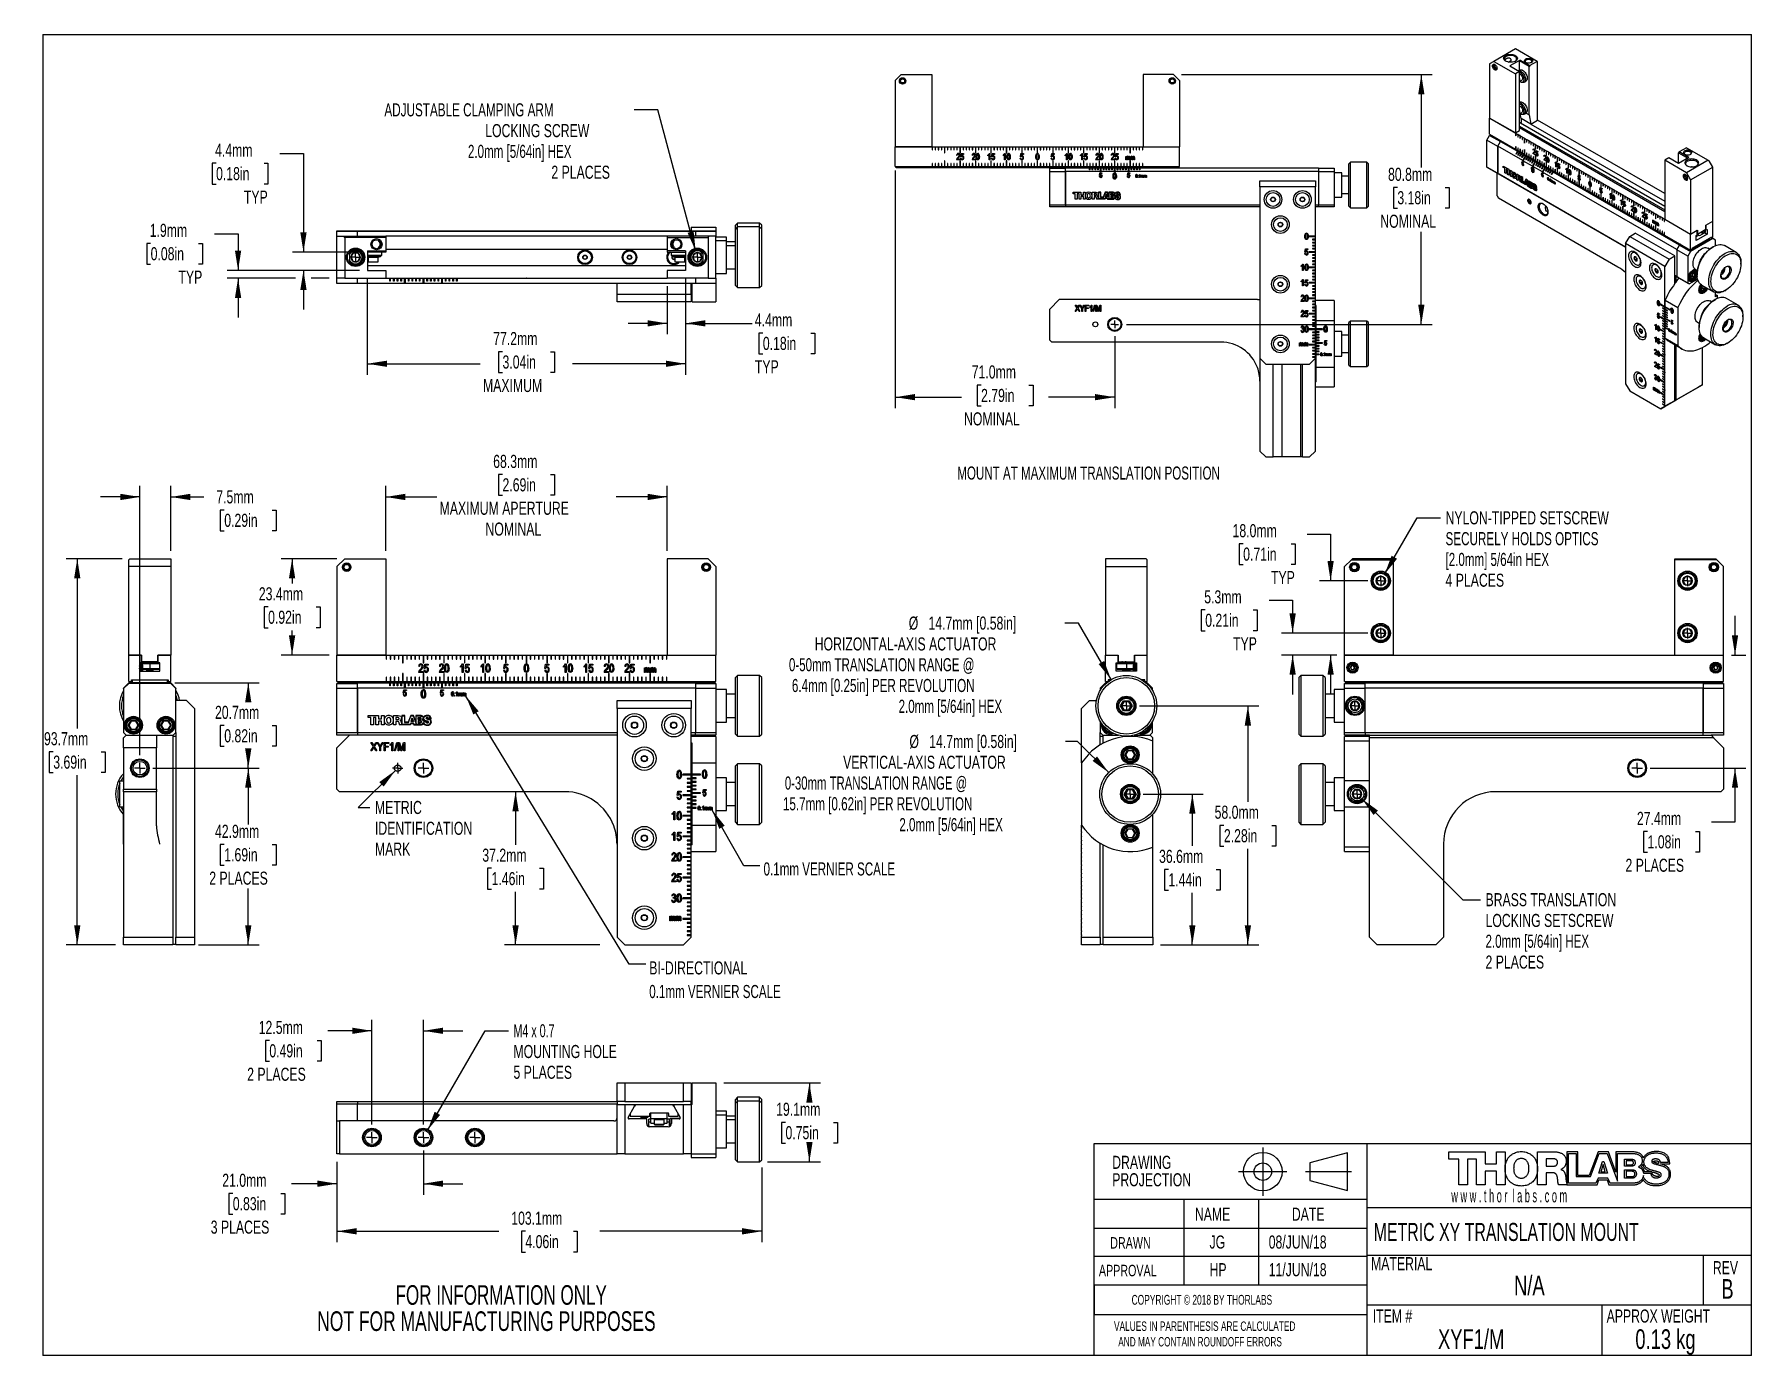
# Model space of a CAD drawing. Extents: x 0 to 278, y 1 to 215.
import ezdxf
from ezdxf.enums import TextEntityAlignment as Align

# ---------------------------------------------------------------- set-up
doc = ezdxf.new("R2010")
doc.units = 0
doc.header["$PDSIZE"] = -1
doc.linetypes.add('CENTERX2', pattern=[20.32, 12.7, -2.54, 2.54, -2.54])
doc.layers.get('0').update_dxf_attribs({"linetype": 'CONTINUOUS'})
doc.dimstyles.new('SLDDIMSTYLE0', dxfattribs={"dimtxt": 2.116667, "dimasz": 3.175, "dimexe": 0, "dimexo": 0.0625, "dimgap": 0.529167, "dimtad": 0, "dimtih": 1, "dimtoh": 1, "dimlfac": 1.5, "dimrnd": 1e-09, "dimzin": 12, "dimsah": 1, "dimcen": 0.09, "dimazin": 3, "dimtfac": 1, "dimtofl": 0, "dimtmove": 0, "dimatfit": 3})
doc.dimstyles.new('SLDDIMSTYLE1', dxfattribs={"dimtxt": 2.116667, "dimasz": 3.175, "dimexe": 0, "dimexo": 0.0625, "dimgap": 0.529167, "dimtad": 0, "dimtih": 1, "dimtoh": 1, "dimlfac": 1.5, "dimrnd": 1e-09, "dimzin": 12, "dimsah": 1, "dimcen": 0, "dimazin": 3, "dimtfac": 1, "dimtofl": 0, "dimtmove": 0, "dimatfit": 3})
doc.dimstyles.new('SLDDIMSTYLE2', dxfattribs={"dimtxt": 2.116667, "dimasz": 3.175, "dimexe": 0, "dimexo": 0.0625, "dimgap": 0.529167, "dimtad": 0, "dimtih": 1, "dimtoh": 1, "dimlfac": 1.5, "dimrnd": 1e-09, "dimzin": 4, "dimsah": 1, "dimcen": 0.09, "dimazin": 3, "dimtfac": 1, "dimtofl": 0, "dimtmove": 0, "dimatfit": 3})
doc.dimstyles.new('SLDDIMSTYLE3', dxfattribs={"dimtxt": 2.116667, "dimasz": 3.175, "dimexe": 0, "dimexo": 0.0625, "dimgap": 0.529167, "dimtad": 0, "dimtih": 1, "dimtoh": 1, "dimlfac": 1.5, "dimrnd": 1e-09, "dimzin": 12, "dimsah": 1, "dimcen": 0.09, "dimazin": 3, "dimtfac": 1, "dimtmove": 0, "dimatfit": 3})
doc.dimstyles.new('SLDDIMSTYLE4', dxfattribs={"dimtxt": 2.116667, "dimasz": 3.175, "dimexe": 0, "dimexo": 0.0625, "dimgap": 0.529167, "dimtad": 0, "dimtih": 1, "dimtoh": 1, "dimlfac": 1.5, "dimrnd": 1e-09, "dimzin": 4, "dimsah": 1, "dimcen": 0.09, "dimazin": 3, "dimtfac": 1, "dimtmove": 0, "dimatfit": 3})
doc.dimstyles.new('SLDDIMSTYLE5', dxfattribs={"dimtxt": 2.116667, "dimasz": 3.175, "dimexe": 0, "dimexo": 0.0625, "dimgap": 0.529167, "dimtad": 0, "dimtih": 1, "dimtoh": 1, "dimlfac": 1.5, "dimrnd": 1e-09, "dimzin": 12, "dimsah": 1, "dimcen": 0, "dimazin": 3, "dimtfac": 1, "dimtofl": 0, "dimtmove": 0, "dimatfit": 3})
doc.dimstyles.new('SLDDIMSTYLE6', dxfattribs={"dimtxt": 2.116667, "dimasz": 3.175, "dimexe": 0, "dimexo": 0.0625, "dimgap": 0.529167, "dimtad": 0, "dimtih": 1, "dimtoh": 1, "dimlfac": 2, "dimrnd": 1e-09, "dimzin": 12, "dimsah": 1, "dimcen": 0.09, "dimazin": 3, "dimtfac": 1, "dimtofl": 0, "dimtmove": 0, "dimatfit": 3})
doc.dimstyles.new('SLDDIMSTYLE7', dxfattribs={"dimtxt": 2.116667, "dimasz": 3.175, "dimexe": 0, "dimexo": 0.0625, "dimgap": 0.529167, "dimtad": 0, "dimtih": 1, "dimtoh": 1, "dimlfac": 2, "dimrnd": 1e-09, "dimzin": 4, "dimsah": 1, "dimcen": 0.09, "dimazin": 3, "dimtfac": 1, "dimtofl": 0, "dimtmove": 0, "dimatfit": 3})

msp = doc.modelspace()

# ---------------------------------------------------------------- texts
at = {"color": 7, "linetype": 'CONTINUOUS'}
for s, height, width, p in [('MOUNT AT MAXIMUM TRANSLATION POSITION', 2.116667, 0.662162, (149.4901, 141.9858)), ('w w w . t h o r  l a b s . c o m', 2.116667, 0.525, (229.4029, 25.0672)), ('NAME', 2.11667, 0.7, (187.9274, 22.0936)), ('DATE', 2.11667, 0.7, (203.6145, 22.0936)), ('METRIC XY TRANSLATION MOUNT', 2.910417, 0.661111, (216.844, 18.5868)), ('DRAWN', 1.85208, 0.7, (174.2309, 17.6671)), ('JG', 2.11667, 0.7, (190.2959, 17.5892)), ('08/JUN/18', 2.11667, 0.7, (199.8662, 17.5892)), ('MATERIAL', 2.11667, 0.7, (216.42, 14.0958)), ('APPROVAL', 1.85208, 0.7, (172.396, 13.1913)), ('HP', 2.11667, 0.7, (190.2959, 13.1134)), ('11/JUN/18', 2.11667, 0.7, (199.8662, 13.1134)), ('N/A', 3.175, 0.7, (239.5578, 9.732)), ('REV', 2.11667, 0.7, (271.7161, 13.4386)), ('B', 3.175, 0.7, (273.0849, 9.1631)), ('COPYRIGHT © 2018 BY THORLABS ', 1.5875, 0.639655, (177.6926, 8.6678)), ('ITEM #', 2.11667, 0.7, (216.7004, 5.621)), ('APPROX WEIGHT', 2.116667, 0.7, (254.5318, 5.621)), ('XYF1/M', 3.175, 0.7, (227.2533, 1.0379)), ('0.13 kg', 3.175, 0.7, (259.1729, 1.0379))]:
    msp.add_text(s, height=height, dxfattribs=dict(at, width=width)).set_placement(p, align=Align.BOTTOM_LEFT)

# ---------------------------------------------------------------- blocks, each defined once
blk = doc.blocks.new('THIRD_ANGLE_PROJECTION_BLO')
at = {"color": 7, "linetype": 'CENTERX2'}
for p, q in [((101.48, 23.81), (101.48, 14.07)), ((96.6, 18.94), (106.35, 18.94)), ((110.14, 18.94), (119.45, 18.94))]:
    blk.add_line(p, q, dxfattribs=at)
at = {"color": 7, "linetype": 'CONTINUOUS'}
for p, q in [((118.62, 22.75), (111, 20.71)), ((118.62, 15.13), (118.62, 22.75)), ((111, 20.71), (111, 17.17)), ((111, 17.17), (118.62, 15.13))]:
    blk.add_line(p, q, dxfattribs=at)
for radius in [3.9, 1.77]:
    blk.add_circle((101.48, 18.94), radius, dxfattribs=at)
blk.add_point((101.48, 18.94), dxfattribs=at)
blk = doc.blocks.new('THORLABS_LOGO1')
at = {"color": 7, "linetype": 'CONTINUOUS'}
for p, q in [((30.2, 45.3), (30.2, 50)), ((30.2, 50), (53.6, 50)), ((36.6, 45.3), (30.2, 45.3)), ((36.6, 28.7), (36.6, 45.3)), ((48, 45.3), (42.2, 45.3)), ((42.2, 45.3), (42.2, 28.7)), ((48, 28.7), (48, 45.3)), ((53.6, 50), (53.6, 42.3)), ((60.9, 42.3), (60.9, 50)), ((60.9, 50), (66.5, 50)), ((66.5, 50), (66.5, 28.7)), ((87.6, 50), (98.6, 50)), ((87.6, 28.7), (87.6, 50)), ((97.7, 45.6), (93.2, 45.6)), ((93.2, 45.6), (93.2, 40.8)), ((113.6, 50), (106.4, 50)), ((106.4, 50), (106.4, 28.7)), ((107.5, 29.7), (107.5, 49)), ((107.5, 49), (112.5, 49)), ((112.5, 49), (112.5, 34.1)), ((113.7, 34.8), (113.6, 50)), ((126.8, 50), (121, 34.8)), ((121.8, 34.1), (127.4, 49)), ((133.4, 50), (126.8, 50)), ((127.4, 49), (132.5, 49)), ((132.5, 49), (139.3, 31)), ((138.3, 36.8), (133.4, 50)), ((147.7, 50), (138.3, 50)), ((138.3, 50), (138.3, 36.8)), ((139.3, 31), (139.3, 49)), ((139.3, 49), (148.3, 49)), ((143.9, 45.4), (148.4, 45.4)), ((143.9, 40.7), (143.9, 45.4)), ((53.6, 42.3), (60.9, 42.3)), ((60.9, 37.5), (53.6, 37.5)), ((53.6, 37.5), (53.6, 28.7)), ((60.9, 28.7), (60.9, 37.5)), ((93.2, 40.8), (97.9, 40.8)), ((97.4, 36.5), (93.2, 36.5)), ((93.2, 36.5), (93.2, 28.7)), ((102.7, 38.7), (102.7, 38.6)), ((112.5, 34.1), (121.8, 34.1)), ((121, 34.8), (113.7, 34.8)), ((127.1, 36.2), (129.6, 43.9)), ((132.8, 36.2), (127.1, 36.2)), ((129.9, 41.9), (128.4, 37.2)), ((128.4, 37.2), (131.4, 37.2)), ((129.6, 43.9), (130.4, 43.9)), ((131.4, 37.2), (129.9, 41.9)), ((130.4, 43.9), (132.8, 36.2)), ((148.4, 40.7), (143.9, 40.7)), ((143.9, 38.5), (148.9, 38.5)), ((143.9, 33.1), (143.9, 38.5)), ((144.8, 37.5), (144.8, 34)), ((148.6, 37.5), (144.8, 37.5)), ((144.8, 34), (148.6, 34)), ((144.9, 44.3), (144.9, 41.6)), ((148, 44.3), (144.9, 44.3)), ((144.9, 41.6), (148, 41.6)), ((156.1, 36.2), (160.9, 36.2)), ((161.6, 37.1), (156.7, 37.1)), ((172, 43.2), (167, 43.2)), ((167.2, 42.2), (173.1, 42.2)), ((42.2, 28.7), (36.6, 28.7)), ((53.6, 28.7), (48, 28.7)), ((66.5, 28.7), (60.9, 28.7)), ((93.2, 28.7), (87.6, 28.7)), ((106.4, 28.7), (101.2, 28.7)), ((106.4, 29.7), (106.4, 28.7)), ((106.4, 28.7), (126.1, 28.8)), ((125.3, 29.7), (107.5, 29.7)), ((126.8, 33), (125.3, 29.7)), ((126.1, 28.8), (127.3, 31.9)), ((133, 33), (126.8, 33)), ((127.3, 31.9), (132.5, 31.9)), ((132.5, 31.9), (133.7, 28.8)), ((134.5, 29.7), (133, 33)), ((133.7, 28.8), (149.7, 28.8)), ((148.6, 29.7), (134.5, 29.7)), ((148.9, 33.1), (143.9, 33.1))]:
    blk.add_line(p, q, dxfattribs=at)
at = {"color": 8, "linetype": 'CONTINUOUS'}
for points in [[(66.5, 39.1), (66.5, 39.9), (66.6, 40.6), (66.7, 41.4), (66.8, 42.1), (67, 42.8), (67.2, 43.4), (67.5, 44.1), (67.8, 44.7), (68.1, 45.3), (68.4, 45.9), (68.8, 46.4), (69.3, 47), (69.7, 47.4), (70.2, 47.9), (70.8, 48.3), (71.3, 48.7), (71.9, 49), (72.6, 49.3), (73.2, 49.6), (73.9, 49.8), (74.6, 50), (75.4, 50.1), (76.2, 50.2), (77, 50.2)], [(77, 45.7), (76.6, 45.7), (76.2, 45.7), (75.8, 45.6), (75.4, 45.5), (75.1, 45.3), (74.7, 45.2), (74.4, 45), (74.1, 44.8), (73.9, 44.6), (73.6, 44.3), (73.4, 44), (73.2, 43.8), (73, 43.4), (72.8, 43.1), (72.7, 42.8), (72.5, 42.4), (72.4, 42.1), (72.3, 41.7), (72.2, 41.3), (72.2, 41), (72.1, 40.6), (72.1, 40.2), (72.1, 39.8), (72, 39.4)], [(77, 50.2), (77.9, 50.2), (78.7, 50.1), (79.4, 50), (80.2, 49.8), (80.9, 49.6), (81.5, 49.3), (82.2, 49), (82.8, 48.7), (83.3, 48.3), (83.9, 47.9), (84.4, 47.4), (84.8, 47), (85.3, 46.4), (85.7, 45.9), (86, 45.3), (86.4, 44.7), (86.7, 44.1), (86.9, 43.4), (87.1, 42.8), (87.3, 42.1), (87.4, 41.3), (87.5, 40.6), (87.6, 39.9), (87.6, 39.1), (87.6, 38.3), (87.5, 37.6), (87.4, 36.8), (87.3, 36.1), (87.1, 35.4), (86.9, 34.7), (86.7, 34.1), (86.4, 33.5), (86.1, 32.8), (85.7, 32.3), (85.3, 31.7), (84.9, 31.2), (84.4, 30.7), (83.9, 30.3), (83.4, 29.8), (82.8, 29.5), (82.2, 29.1), (81.6, 28.8), (80.9, 28.6), (80.2, 28.3), (79.5, 28.2), (78.7, 28), (77.9, 28), (77.1, 27.9)], [(82, 39.4), (82, 39.8), (82, 40.2), (81.9, 40.6), (81.9, 41), (81.8, 41.3), (81.7, 41.7), (81.6, 42.1), (81.5, 42.4), (81.4, 42.8), (81.2, 43.1), (81.1, 43.4), (80.9, 43.8), (80.7, 44), (80.4, 44.3), (80.2, 44.6), (79.9, 44.8), (79.6, 45), (79.3, 45.2), (79, 45.3), (78.7, 45.5), (78.3, 45.6), (77.9, 45.7), (77.5, 45.7), (77, 45.7)], [(100.5, 43.3), (100.5, 43.5), (100.4, 43.7), (100.4, 43.9), (100.4, 44), (100.3, 44.2), (100.3, 44.3), (100.2, 44.5), (100.1, 44.6), (100, 44.7), (99.9, 44.9), (99.8, 45), (99.6, 45.1), (99.5, 45.1), (99.4, 45.2), (99.2, 45.3), (99.1, 45.4), (98.9, 45.4), (98.8, 45.5), (98.6, 45.5), (98.4, 45.6), (98.2, 45.6), (98, 45.6), (97.8, 45.6), (97.7, 45.6)], [(98.6, 50), (99, 50), (99.5, 50), (100, 50), (100.4, 49.9), (100.9, 49.8), (101.3, 49.7), (101.8, 49.6), (102.2, 49.4), (102.6, 49.3), (103, 49.1), (103.4, 48.9), (103.7, 48.7), (104.1, 48.4), (104.4, 48.1), (104.7, 47.8), (105, 47.5), (105.2, 47.2), (105.4, 46.8), (105.6, 46.4), (105.8, 46), (105.9, 45.5), (106, 45.1), (106, 44.6), (106.1, 44)], [(156, 46.2), (155.9, 46.4), (155.8, 46.6), (155.7, 46.8), (155.6, 47.1), (155.4, 47.3), (155.3, 47.5), (155.2, 47.7), (155, 48), (154.8, 48.2), (154.6, 48.4), (154.4, 48.6), (154.1, 48.8), (153.8, 48.9), (153.5, 49.1), (153.1, 49.3), (152.7, 49.4), (152.3, 49.6), (151.8, 49.7), (151.3, 49.8), (150.7, 49.9), (150, 50), (149.3, 50), (148.6, 50), (147.7, 50)], [(148.3, 49), (148.7, 49), (149.2, 49), (149.6, 49), (150, 48.9), (150.4, 48.9), (150.8, 48.8), (151.2, 48.7), (151.6, 48.7), (152, 48.5), (152.4, 48.4), (152.7, 48.3), (153.1, 48.1), (153.4, 47.9), (153.7, 47.7), (154, 47.5), (154.2, 47.2), (154.5, 46.9), (154.7, 46.6), (154.9, 46.3), (155, 45.9), (155.1, 45.5), (155.2, 45.1), (155.3, 44.7), (155.3, 44.2)], [(148.4, 45.4), (148.5, 45.4), (148.7, 45.3), (148.8, 45.3), (149, 45.3), (149.1, 45.3), (149.2, 45.2), (149.4, 45.2), (149.5, 45.1), (149.6, 45.1), (149.8, 45), (149.9, 44.9), (150, 44.8), (150.1, 44.7), (150.2, 44.6), (150.3, 44.5), (150.4, 44.4), (150.5, 44.3), (150.5, 44.1), (150.6, 44), (150.6, 43.8), (150.7, 43.6), (150.7, 43.4), (150.7, 43.2), (150.7, 43)], [(164.2, 50.3), (163.6, 50.2), (163, 50.2), (162.5, 50.1), (162, 50.1), (161.5, 50), (161, 49.9), (160.6, 49.7), (160.1, 49.6), (159.7, 49.4), (159.4, 49.2), (159, 49.1), (158.7, 48.9), (158.3, 48.7), (158, 48.4), (157.8, 48.2), (157.5, 48), (157.2, 47.8), (157, 47.5), (156.8, 47.3), (156.6, 47.1), (156.4, 46.9), (156.3, 46.6), (156.1, 46.4), (156, 46.2)], [(156.4, 43.6), (156.4, 44.1), (156.5, 44.6), (156.6, 45), (156.7, 45.4), (156.9, 45.9), (157.1, 46.2), (157.4, 46.6), (157.6, 46.9), (157.9, 47.2), (158.3, 47.5), (158.6, 47.8), (159, 48), (159.4, 48.3), (159.8, 48.5), (160.2, 48.7), (160.6, 48.8), (161.1, 49), (161.5, 49.1), (162, 49.2), (162.4, 49.3), (162.9, 49.3), (163.3, 49.4), (163.8, 49.4), (164.3, 49.4)], [(163.9, 45.5), (163.7, 45.5), (163.6, 45.5), (163.4, 45.5), (163.3, 45.5), (163.2, 45.5), (163, 45.4), (162.9, 45.4), (162.7, 45.4), (162.6, 45.3), (162.5, 45.3), (162.4, 45.2), (162.2, 45.2), (162.1, 45.1), (162, 45), (161.9, 45), (161.8, 44.9), (161.7, 44.8), (161.7, 44.7), (161.6, 44.6), (161.5, 44.4), (161.5, 44.3), (161.5, 44.2), (161.4, 44), (161.4, 43.9)], [(167, 43.2), (167, 43.4), (167, 43.6), (166.9, 43.8), (166.9, 44), (166.8, 44.1), (166.7, 44.3), (166.6, 44.4), (166.5, 44.6), (166.4, 44.7), (166.3, 44.8), (166.2, 44.9), (166, 45), (165.9, 45.1), (165.7, 45.2), (165.5, 45.2), (165.4, 45.3), (165.2, 45.4), (165, 45.4), (164.8, 45.4), (164.6, 45.5), (164.4, 45.5), (164.2, 45.5), (164.1, 45.5), (163.9, 45.5)], [(173.1, 42.2), (173.1, 42.6), (173.1, 43), (173, 43.4), (173, 43.8), (172.9, 44.3), (172.8, 44.7), (172.7, 45.2), (172.6, 45.6), (172.4, 46.1), (172.2, 46.5), (172, 47), (171.7, 47.4), (171.4, 47.8), (171, 48.2), (170.6, 48.5), (170.2, 48.8), (169.6, 49.1), (169.1, 49.4), (168.4, 49.7), (167.7, 49.9), (166.9, 50), (166.1, 50.2), (165.2, 50.2), (164.2, 50.3)], [(164.3, 49.4), (164.7, 49.4), (165.2, 49.4), (165.7, 49.3), (166.2, 49.2), (166.6, 49.1), (167.1, 49), (167.5, 48.9), (168, 48.8), (168.4, 48.6), (168.8, 48.4), (169.2, 48.2), (169.6, 47.9), (169.9, 47.7), (170.2, 47.4), (170.5, 47.1), (170.8, 46.7), (171.1, 46.4), (171.3, 46), (171.5, 45.6), (171.7, 45.2), (171.8, 44.7), (171.9, 44.2), (172, 43.7), (172, 43.2)], [(77.1, 27.9), (76.6, 28), (76.2, 28), (75.8, 28), (75.4, 28), (75, 28.1), (74.7, 28.2), (74.3, 28.3), (73.9, 28.3), (73.6, 28.4), (73.2, 28.6), (72.9, 28.7), (72.6, 28.8), (72.2, 29), (71.9, 29.1), (71.6, 29.3), (71.3, 29.5), (71, 29.7), (70.7, 29.9), (70.5, 30.1), (70.2, 30.3), (70, 30.5), (69.7, 30.7), (69.5, 31), (69.2, 31.2), (69, 31.5), (68.8, 31.7), (68.6, 32), (68.4, 32.3), (68.2, 32.6), (68.1, 32.9), (67.9, 33.2), (67.7, 33.5), (67.6, 33.8), (67.5, 34.1), (67.3, 34.4), (67.2, 34.8), (67.1, 35.1), (67, 35.4), (66.9, 35.8), (66.8, 36.1), (66.8, 36.5), (66.7, 36.9), (66.6, 37.2), (66.6, 37.6), (66.6, 38), (66.5, 38.4), (66.5, 38.7), (66.5, 39.1)], [(72, 39.4), (72.1, 39), (72.1, 38.6), (72.1, 38.2), (72.2, 37.8), (72.2, 37.4), (72.3, 37.1), (72.4, 36.7), (72.5, 36.3), (72.7, 36), (72.8, 35.7), (73, 35.3), (73.2, 35), (73.4, 34.7), (73.6, 34.5), (73.9, 34.2), (74.1, 34), (74.4, 33.8), (74.7, 33.6), (75.1, 33.4), (75.4, 33.3), (75.8, 33.2), (76.2, 33.1), (76.6, 33.1), (77, 33.1)], [(77, 33.1), (77.5, 33.1), (77.9, 33.1), (78.3, 33.2), (78.7, 33.3), (79, 33.4), (79.3, 33.6), (79.6, 33.8), (79.9, 34), (80.2, 34.2), (80.4, 34.5), (80.7, 34.7), (80.9, 35), (81.1, 35.3), (81.2, 35.7), (81.4, 36), (81.5, 36.3), (81.6, 36.7), (81.7, 37.1), (81.8, 37.4), (81.9, 37.8), (81.9, 38.2), (82, 38.6), (82, 39), (82, 39.4)], [(100.6, 32.1), (100.5, 32.4), (100.5, 32.6), (100.5, 32.9), (100.5, 33.2), (100.4, 33.4), (100.4, 33.7), (100.3, 33.9), (100.3, 34.2), (100.2, 34.4), (100.1, 34.7), (100, 34.9), (99.9, 35.1), (99.8, 35.3), (99.7, 35.5), (99.5, 35.7), (99.4, 35.8), (99.2, 36), (99, 36.1), (98.8, 36.2), (98.6, 36.3), (98.3, 36.4), (98, 36.4), (97.8, 36.5), (97.4, 36.5)], [(97.9, 40.8), (98.1, 40.8), (98.3, 40.8), (98.5, 40.8), (98.7, 40.9), (98.8, 40.9), (99, 41), (99.2, 41), (99.3, 41.1), (99.4, 41.2), (99.6, 41.3), (99.7, 41.3), (99.8, 41.5), (99.9, 41.6), (100, 41.7), (100.1, 41.8), (100.2, 41.9), (100.2, 42.1), (100.3, 42.2), (100.4, 42.4), (100.4, 42.6), (100.4, 42.7), (100.5, 42.9), (100.5, 43.1), (100.5, 43.3)], [(106.1, 44), (106.1, 43.8), (106, 43.5), (106, 43.2), (106, 42.9), (105.9, 42.6), (105.8, 42.4), (105.8, 42.1), (105.7, 41.8), (105.6, 41.6), (105.5, 41.3), (105.4, 41.1), (105.2, 40.8), (105.1, 40.6), (104.9, 40.4), (104.7, 40.2), (104.6, 39.9), (104.4, 39.8), (104.2, 39.6), (104, 39.4), (103.7, 39.2), (103.5, 39.1), (103.2, 38.9), (103, 38.8), (102.7, 38.7)], [(102.7, 38.6), (103, 38.5), (103.2, 38.5), (103.5, 38.3), (103.7, 38.2), (103.9, 38.1), (104.1, 37.9), (104.3, 37.7), (104.5, 37.5), (104.6, 37.3), (104.8, 37.1), (104.9, 36.9), (105, 36.6), (105.2, 36.4), (105.3, 36.1), (105.4, 35.9), (105.4, 35.6), (105.5, 35.4), (105.6, 35.1), (105.6, 34.8), (105.7, 34.6), (105.7, 34.3), (105.8, 34), (105.8, 33.8), (105.8, 33.5)], [(105.8, 33.5), (105.8, 33.4), (105.8, 33.3), (105.8, 33.2), (105.9, 33.1), (105.9, 33), (105.9, 32.8), (105.9, 32.7), (105.9, 32.5), (105.9, 32.3), (105.9, 32.2), (106, 32), (106, 31.8), (106, 31.7), (106, 31.5), (106, 31.3), (106.1, 31.1), (106.1, 30.9), (106.1, 30.7), (106.2, 30.6), (106.2, 30.4), (106.2, 30.2), (106.3, 30), (106.3, 29.9), (106.4, 29.7)], [(149.6, 43), (149.6, 43.1), (149.6, 43.2), (149.6, 43.3), (149.6, 43.4), (149.5, 43.5), (149.5, 43.6), (149.4, 43.7), (149.4, 43.8), (149.3, 43.9), (149.3, 43.9), (149.2, 44), (149.1, 44), (149, 44.1), (149, 44.1), (148.9, 44.2), (148.8, 44.2), (148.7, 44.2), (148.6, 44.3), (148.5, 44.3), (148.4, 44.3), (148.3, 44.3), (148.2, 44.3), (148.1, 44.3), (148, 44.3)], [(148, 41.6), (148.1, 41.6), (148.2, 41.6), (148.3, 41.7), (148.3, 41.7), (148.4, 41.7), (148.5, 41.7), (148.6, 41.7), (148.7, 41.8), (148.8, 41.8), (148.9, 41.8), (149, 41.9), (149.1, 41.9), (149.1, 42), (149.2, 42), (149.3, 42.1), (149.4, 42.2), (149.4, 42.3), (149.5, 42.3), (149.5, 42.4), (149.6, 42.5), (149.6, 42.6), (149.6, 42.7), (149.6, 42.9), (149.6, 43)], [(150.7, 43), (150.7, 42.8), (150.7, 42.6), (150.7, 42.4), (150.6, 42.2), (150.6, 42.1), (150.5, 41.9), (150.4, 41.8), (150.3, 41.6), (150.2, 41.5), (150.1, 41.4), (150, 41.3), (149.9, 41.2), (149.8, 41.1), (149.7, 41), (149.5, 41), (149.4, 40.9), (149.3, 40.9), (149.1, 40.8), (149, 40.8), (148.9, 40.7), (148.7, 40.7), (148.6, 40.7), (148.5, 40.7), (148.4, 40.7)], [(150.5, 35.7), (150.5, 35.9), (150.5, 36), (150.5, 36.2), (150.5, 36.3), (150.4, 36.4), (150.4, 36.5), (150.3, 36.6), (150.2, 36.7), (150.2, 36.8), (150.1, 36.9), (150, 37), (149.9, 37.1), (149.8, 37.1), (149.7, 37.2), (149.6, 37.3), (149.5, 37.3), (149.4, 37.3), (149.3, 37.4), (149.2, 37.4), (149.1, 37.4), (148.9, 37.4), (148.8, 37.4), (148.7, 37.5), (148.6, 37.5)], [(148.6, 34), (148.7, 34), (148.8, 34), (148.9, 34), (149, 34), (149.1, 34.1), (149.2, 34.1), (149.3, 34.1), (149.4, 34.2), (149.6, 34.2), (149.7, 34.3), (149.8, 34.3), (149.9, 34.4), (150, 34.4), (150, 34.5), (150.1, 34.6), (150.2, 34.7), (150.3, 34.8), (150.3, 34.9), (150.4, 35), (150.4, 35.1), (150.5, 35.3), (150.5, 35.4), (150.5, 35.6), (150.5, 35.7)], [(156, 34.7), (155.9, 34.2), (155.8, 33.8), (155.7, 33.4), (155.5, 33), (155.4, 32.7), (155.2, 32.3), (154.9, 32), (154.7, 31.7), (154.4, 31.5), (154.1, 31.2), (153.8, 31), (153.5, 30.8), (153.2, 30.6), (152.8, 30.4), (152.4, 30.3), (152.1, 30.2), (151.7, 30.1), (151.3, 30), (150.8, 29.9), (150.4, 29.8), (150, 29.8), (149.5, 29.7), (149, 29.7), (148.6, 29.7)], [(148.9, 38.5), (149, 38.5), (149.2, 38.4), (149.3, 38.4), (149.5, 38.4), (149.7, 38.4), (149.8, 38.3), (150, 38.3), (150.1, 38.2), (150.3, 38.1), (150.4, 38.1), (150.5, 38), (150.7, 37.9), (150.8, 37.8), (150.9, 37.6), (151, 37.5), (151.1, 37.4), (151.2, 37.2), (151.3, 37), (151.3, 36.9), (151.4, 36.7), (151.4, 36.5), (151.4, 36.2), (151.5, 36), (151.5, 35.7)], [(151.5, 35.7), (151.5, 35.5), (151.4, 35.3), (151.4, 35.1), (151.4, 34.9), (151.3, 34.7), (151.2, 34.5), (151.1, 34.3), (151, 34.2), (150.9, 34), (150.8, 33.9), (150.7, 33.8), (150.6, 33.7), (150.4, 33.6), (150.3, 33.5), (150.2, 33.4), (150, 33.3), (149.9, 33.3), (149.7, 33.2), (149.6, 33.2), (149.4, 33.1), (149.3, 33.1), (149.1, 33.1), (149, 33.1), (148.9, 33.1)], [(155.3, 44.2), (155.3, 44), (155.3, 43.7), (155.3, 43.5), (155.2, 43.3), (155.2, 43.1), (155.1, 42.9), (155, 42.8), (155, 42.6), (154.9, 42.4), (154.8, 42.2), (154.7, 42), (154.6, 41.9), (154.5, 41.7), (154.4, 41.6), (154.2, 41.4), (154.1, 41.3), (153.9, 41.1), (153.8, 41), (153.6, 40.8), (153.5, 40.7), (153.3, 40.6), (153.1, 40.5), (152.9, 40.4), (152.8, 40.3)], [(152.8, 40.3), (153, 40.2), (153.2, 40.1), (153.4, 40), (153.6, 39.9), (153.9, 39.8), (154, 39.7), (154.2, 39.6), (154.4, 39.4), (154.6, 39.3), (154.8, 39.1), (154.9, 39), (155.1, 38.8), (155.2, 38.6), (155.3, 38.4), (155.4, 38.2), (155.5, 38), (155.6, 37.8), (155.7, 37.6), (155.8, 37.4), (155.9, 37.2), (155.9, 36.9), (156, 36.7), (156, 36.5), (156.1, 36.2)], [(154.7, 40.4), (154.7, 40.4), (154.8, 40.5), (154.8, 40.6), (154.9, 40.6), (154.9, 40.7), (155, 40.7), (155, 40.8), (155.1, 40.9), (155.2, 40.9), (155.2, 41), (155.3, 41.1), (155.3, 41.1), (155.4, 41.2), (155.4, 41.3), (155.5, 41.3), (155.5, 41.4), (155.6, 41.5), (155.6, 41.6), (155.7, 41.6), (155.7, 41.7), (155.8, 41.8), (155.8, 41.9), (155.8, 42), (155.8, 42.1)], [(156.7, 37.1), (156.7, 37.3), (156.7, 37.5), (156.7, 37.7), (156.6, 37.8), (156.6, 38), (156.5, 38.2), (156.4, 38.3), (156.4, 38.5), (156.3, 38.7), (156.2, 38.8), (156.1, 39), (156, 39.1), (155.9, 39.2), (155.8, 39.4), (155.7, 39.5), (155.5, 39.6), (155.4, 39.7), (155.3, 39.9), (155.2, 40), (155.1, 40.1), (155, 40.1), (154.9, 40.2), (154.8, 40.3), (154.7, 40.4)], [(155.8, 42.1), (155.9, 41.8), (155.9, 41.6), (155.9, 41.3), (156, 41), (156.1, 40.8), (156.2, 40.5), (156.4, 40.3), (156.5, 40), (156.7, 39.8), (156.8, 39.6), (157, 39.4), (157.2, 39.2), (157.5, 39), (157.7, 38.8), (157.9, 38.6), (158.2, 38.4), (158.5, 38.3), (158.8, 38.1), (159.1, 38), (159.4, 37.8), (159.7, 37.7), (160, 37.6), (160.3, 37.5), (160.6, 37.4)], [(164.2, 29.1), (163.7, 29.1), (163.2, 29.2), (162.8, 29.2), (162.3, 29.3), (161.8, 29.4), (161.4, 29.5), (160.9, 29.6), (160.5, 29.7), (160.1, 29.9), (159.7, 30.1), (159.3, 30.3), (158.9, 30.5), (158.6, 30.7), (158.2, 31), (157.9, 31.3), (157.6, 31.5), (157.3, 31.9), (157.1, 32.2), (156.8, 32.6), (156.6, 32.9), (156.4, 33.3), (156.2, 33.8), (156.1, 34.2), (156, 34.7)], [(162, 38), (161.7, 38.1), (161.4, 38.2), (161, 38.3), (160.7, 38.4), (160.3, 38.6), (160, 38.7), (159.7, 38.9), (159.4, 39), (159.1, 39.2), (158.8, 39.4), (158.5, 39.5), (158.2, 39.8), (157.9, 40), (157.7, 40.2), (157.5, 40.5), (157.3, 40.7), (157.1, 41), (156.9, 41.3), (156.8, 41.6), (156.6, 42), (156.5, 42.3), (156.5, 42.7), (156.4, 43.1), (156.4, 43.6)], [(160.6, 37.4), (160.7, 37.4), (160.7, 37.4), (160.7, 37.4), (160.8, 37.4), (160.8, 37.3), (160.9, 37.3), (160.9, 37.3), (160.9, 37.3), (161, 37.3), (161, 37.3), (161.1, 37.3), (161.1, 37.3), (161.1, 37.3), (161.2, 37.2), (161.2, 37.2), (161.3, 37.2), (161.3, 37.2), (161.3, 37.2), (161.4, 37.2), (161.4, 37.2), (161.5, 37.2), (161.5, 37.2), (161.5, 37.1), (161.6, 37.1)], [(160.9, 36.2), (160.9, 36), (160.9, 35.7), (161, 35.5), (161, 35.2), (161.1, 35), (161.2, 34.8), (161.3, 34.6), (161.4, 34.5), (161.5, 34.3), (161.6, 34.1), (161.8, 34), (161.9, 33.9), (162.1, 33.8), (162.3, 33.7), (162.4, 33.6), (162.6, 33.5), (162.8, 33.5), (163.1, 33.4), (163.3, 33.3), (163.5, 33.3), (163.7, 33.3), (164, 33.3), (164.2, 33.3), (164.5, 33.2)], [(161.4, 43.9), (161.4, 43.7), (161.5, 43.5), (161.6, 43.4), (161.6, 43.2), (161.8, 43.1), (161.9, 43), (162.1, 42.8), (162.3, 42.7), (162.5, 42.6), (162.7, 42.5), (162.9, 42.4), (163.2, 42.3), (163.4, 42.3), (163.7, 42.2), (164, 42.1), (164.3, 42), (164.6, 41.9), (165, 41.9), (165.3, 41.8), (165.6, 41.7), (166, 41.6), (166.3, 41.5), (166.7, 41.4), (167, 41.3)], [(161.7, 37.1), (162, 37), (162.3, 36.9), (162.6, 36.8), (162.9, 36.7), (163.2, 36.7), (163.4, 36.6), (163.7, 36.5), (164, 36.4), (164.2, 36.3), (164.5, 36.2), (164.7, 36.1), (164.9, 36), (165.2, 35.9), (165.4, 35.9), (165.5, 35.8), (165.7, 35.7), (165.9, 35.6), (166, 35.5), (166.1, 35.4), (166.2, 35.4), (166.3, 35.3), (166.3, 35.2), (166.3, 35.2), (166.3, 35.1)], [(163.6, 34.4), (163.4, 34.5), (163.2, 34.5), (163, 34.6), (162.8, 34.7), (162.7, 34.8), (162.5, 34.9), (162.4, 35), (162.3, 35.1), (162.2, 35.2), (162.1, 35.3), (162, 35.4), (162, 35.5), (161.9, 35.6), (161.8, 35.7), (161.8, 35.9), (161.8, 36), (161.8, 36.1), (161.7, 36.3), (161.7, 36.4), (161.7, 36.5), (161.7, 36.7), (161.7, 36.8), (161.7, 36.9), (161.7, 37.1)], [(167.6, 35.2), (167.6, 35.4), (167.5, 35.6), (167.5, 35.8), (167.4, 36), (167.3, 36.1), (167.1, 36.3), (167, 36.4), (166.8, 36.5), (166.6, 36.6), (166.4, 36.7), (166.1, 36.9), (165.9, 37), (165.6, 37), (165.3, 37.1), (165, 37.2), (164.7, 37.3), (164.4, 37.4), (164.1, 37.5), (163.8, 37.6), (163.4, 37.6), (163.1, 37.7), (162.7, 37.8), (162.4, 37.9), (162, 38)], [(162.5, 43.8), (162.5, 43.9), (162.5, 43.9), (162.6, 43.9), (162.6, 44), (162.7, 44), (162.7, 44), (162.8, 44), (162.8, 44.1), (162.9, 44.1), (163, 44.1), (163.1, 44.1), (163.2, 44.1), (163.3, 44.2), (163.4, 44.2), (163.4, 44.2), (163.5, 44.2), (163.6, 44.2), (163.7, 44.2), (163.8, 44.2), (163.9, 44.2), (164, 44.2), (164.1, 44.2), (164.2, 44.2), (164.2, 44.2)], [(165.9, 42.5), (165.6, 42.6), (165.3, 42.6), (165, 42.7), (164.7, 42.8), (164.5, 42.8), (164.3, 42.9), (164, 42.9), (163.8, 43), (163.7, 43.1), (163.5, 43.1), (163.3, 43.1), (163.2, 43.2), (163.1, 43.2), (163, 43.3), (162.9, 43.3), (162.8, 43.4), (162.7, 43.4), (162.7, 43.5), (162.6, 43.5), (162.6, 43.6), (162.6, 43.6), (162.5, 43.7), (162.5, 43.8), (162.5, 43.8)], [(166.3, 35.1), (166.3, 35), (166.3, 34.9), (166.2, 34.8), (166.2, 34.7), (166.1, 34.6), (166.1, 34.5), (166, 34.5), (165.9, 34.4), (165.8, 34.3), (165.7, 34.3), (165.7, 34.2), (165.6, 34.2), (165.4, 34.2), (165.3, 34.2), (165.2, 34.1), (165.1, 34.1), (164.9, 34.1), (164.8, 34.2), (164.6, 34.2), (164.4, 34.2), (164.2, 34.2), (164, 34.3), (163.8, 34.3), (163.6, 34.4)], [(164.2, 44.2), (164.4, 44.2), (164.5, 44.2), (164.6, 44.2), (164.8, 44.2), (164.9, 44.2), (165, 44.2), (165.1, 44.2), (165.1, 44.1), (165.2, 44.1), (165.3, 44.1), (165.4, 44), (165.4, 44), (165.5, 44), (165.6, 43.9), (165.6, 43.9), (165.6, 43.8), (165.7, 43.8), (165.7, 43.7), (165.8, 43.7), (165.8, 43.6), (165.8, 43.5), (165.8, 43.4), (165.8, 43.4), (165.9, 43.3)], [(172.6, 35.8), (172.6, 35.2), (172.5, 34.6), (172.4, 34.1), (172.3, 33.6), (172.1, 33.1), (171.9, 32.7), (171.7, 32.3), (171.4, 31.9), (171.1, 31.5), (170.7, 31.2), (170.4, 30.9), (170, 30.6), (169.6, 30.4), (169.2, 30.2), (168.7, 30), (168.3, 29.8), (167.8, 29.6), (167.3, 29.5), (166.8, 29.4), (166.3, 29.3), (165.8, 29.2), (165.3, 29.2), (164.7, 29.1), (164.2, 29.1)], [(164.5, 33.2), (164.7, 33.2), (164.9, 33.3), (165.1, 33.3), (165.3, 33.3), (165.4, 33.3), (165.6, 33.4), (165.8, 33.4), (166, 33.4), (166.1, 33.5), (166.3, 33.6), (166.5, 33.6), (166.6, 33.7), (166.8, 33.8), (166.9, 33.9), (167, 34), (167.1, 34.1), (167.2, 34.2), (167.3, 34.3), (167.4, 34.4), (167.5, 34.6), (167.5, 34.7), (167.6, 34.9), (167.6, 35), (167.6, 35.2)], [(164.6, 28.2), (165.2, 28.2), (165.9, 28.2), (166.5, 28.3), (167.1, 28.4), (167.6, 28.6), (168.2, 28.7), (168.7, 28.9), (169.2, 29.1), (169.7, 29.4), (170.2, 29.6), (170.6, 29.9), (171, 30.3), (171.4, 30.6), (171.8, 30.9), (172.1, 31.3), (172.4, 31.7), (172.7, 32.1), (172.9, 32.6), (173.1, 33), (173.3, 33.5), (173.4, 33.9), (173.5, 34.4), (173.6, 34.9), (173.6, 35.4)], [(165.9, 43.3), (165.9, 43.2), (165.9, 43.2), (165.9, 43.2), (165.9, 43.1), (165.9, 43.1), (165.9, 43.1), (165.9, 43.1), (165.9, 43), (165.9, 43), (165.9, 43), (165.9, 42.9), (165.9, 42.9), (165.9, 42.9), (165.9, 42.8), (165.9, 42.8), (165.9, 42.8), (165.9, 42.7), (165.9, 42.7), (165.9, 42.7), (165.9, 42.6), (165.9, 42.6), (165.9, 42.6), (165.9, 42.5), (165.9, 42.5)], [(167, 41.3), (167.4, 41.2), (167.7, 41.1), (168.1, 41), (168.4, 40.9), (168.7, 40.8), (169.1, 40.6), (169.4, 40.5), (169.7, 40.3), (170, 40.2), (170.3, 40), (170.6, 39.8), (170.9, 39.6), (171.1, 39.4), (171.4, 39.1), (171.6, 38.9), (171.8, 38.6), (172, 38.3), (172.1, 38), (172.3, 37.7), (172.4, 37.4), (172.5, 37), (172.6, 36.6), (172.6, 36.2), (172.6, 35.8)], [(167.3, 42.2), (167.3, 42.2), (167.3, 42.2), (167.3, 42.2), (167.3, 42.2), (167.3, 42.2), (167.3, 42.2), (167.3, 42.2), (167.3, 42.2), (167.3, 42.2), (167.3, 42.2), (167.3, 42.2), (167.3, 42.2), (167.3, 42.2), (167.3, 42.2), (167.2, 42.2), (167.2, 42.2), (167.2, 42.2), (167.2, 42.2), (167.2, 42.2), (167.2, 42.2), (167.2, 42.2), (167.2, 42.2), (167.2, 42.2), (167.2, 42.2)], [(173.6, 35.4), (173.6, 36), (173.6, 36.4), (173.5, 36.9), (173.4, 37.3), (173.3, 37.7), (173.2, 38.1), (173, 38.5), (172.8, 38.8), (172.6, 39.2), (172.4, 39.5), (172.2, 39.7), (171.9, 40), (171.6, 40.3), (171.3, 40.5), (171, 40.7), (170.7, 40.9), (170.3, 41.1), (169.9, 41.3), (169.6, 41.5), (169.1, 41.6), (168.7, 41.8), (168.3, 41.9), (167.8, 42), (167.3, 42.2)], [(101.2, 28.7), (101.1, 28.8), (101.1, 28.9), (101, 29), (101, 29.2), (100.9, 29.3), (100.9, 29.4), (100.9, 29.6), (100.8, 29.8), (100.8, 29.9), (100.8, 30.1), (100.7, 30.3), (100.7, 30.4), (100.7, 30.6), (100.7, 30.8), (100.7, 31), (100.6, 31.1), (100.6, 31.3), (100.6, 31.4), (100.6, 31.6), (100.6, 31.7), (100.6, 31.8), (100.6, 31.9), (100.6, 32), (100.6, 32.1)], [(149.7, 28.8), (150, 28.8), (150.4, 28.8), (150.7, 28.8), (151.1, 28.9), (151.4, 29), (151.7, 29), (152.1, 29.1), (152.4, 29.2), (152.7, 29.3), (153, 29.5), (153.3, 29.6), (153.6, 29.7), (153.9, 29.9), (154.1, 30), (154.4, 30.2), (154.6, 30.4), (154.8, 30.6), (155.1, 30.8), (155.3, 31), (155.4, 31.2), (155.6, 31.4), (155.7, 31.7), (155.9, 31.9), (156, 32.1)], [(156, 32.1), (156.1, 31.9), (156.2, 31.6), (156.4, 31.4), (156.5, 31.2), (156.7, 30.9), (156.9, 30.7), (157.2, 30.5), (157.4, 30.2), (157.7, 30), (158, 29.8), (158.3, 29.6), (158.6, 29.4), (159, 29.2), (159.4, 29.1), (159.8, 28.9), (160.2, 28.8), (160.7, 28.6), (161.2, 28.5), (161.7, 28.4), (162.2, 28.3), (162.8, 28.3), (163.4, 28.2), (164, 28.2), (164.6, 28.2)]]:
    blk.add_lwpolyline(points, dxfattribs=at)
blk = doc.blocks.new('SW_NOTE_0')
at = {"color": 0, "linetype": 'CONTINUOUS'}
for s, width, p in [('VALUES IN PARENTHESIS ARE CALCULATED', 0.661111, (0, 0)), ('AND MAY CONTAIN ROUNDOFF ERRORS', 0.654839, (0.69, -2.52))]:
    blk.add_text(s, height=1.524, dxfattribs=dict(at, width=width)).set_placement(p, align=Align.BOTTOM_LEFT)
blk = doc.blocks.new('SW_NOTE_1')
at = {"color": 0, "linetype": 'CONTINUOUS', "width": 0.7}
for s, p in [('DRAWING', (0, 0)), ('PROJECTION', (0, -2.82))]:
    blk.add_text(s, height=2.117, dxfattribs=at).set_placement(p, align=Align.BOTTOM_LEFT)
blk = doc.blocks.new('SW_NOTE_2')
at = {"color": 0, "linetype": 'CONTINUOUS'}
for s, width, p in [('FOR INFORMATION ONLY ', 0.65, (0, 0)), ('NOT FOR MANUFACTURING PURPOSES', 0.665, (-12.67, -4.23))]:
    blk.add_text(s, height=3.175, dxfattribs=dict(at, width=width)).set_placement(p, align=Align.BOTTOM_LEFT)
blk = doc.blocks.new('_D')
at = {"color": 7, "linetype": 'CONTINUOUS'}
for p, q in [((75.93, 143.44), (75.28, 143.44)), ((75.28, 143.44), (75.28, 140.08)), ((83.68, 143.44), (84.33, 143.44)), ((84.33, 143.44), (84.33, 140.08)), ((57.03, 131.08), (57.03, 141.59)), ((57.03, 139.81), (65.32, 139.81)), ((75.28, 140.08), (75.93, 140.08)), ((84.33, 140.08), (83.68, 140.08)), ((102.58, 139.81), (94.29, 139.81)), ((102.58, 131.08), (102.58, 141.59))]:
    blk.add_line(p, q, dxfattribs=at)
for points in [[(57.03, 139.81), (60.2, 139.3), (60.2, 140.32)], [(102.58, 139.81), (99.4, 140.32), (99.4, 139.3)]]:
    blk.add_solid(points, dxfattribs=at)
at = {"color": 7, "linetype": 'CONTINUOUS', "width": 0.7}
for s, height, p in [('68.3mm', 2.117, (74.42, 143.87, -4.49)), ('2.69in', 2.117, (75.93, 140.08, -4.49)), ('MAXIMUM APERTURE', 2.1167, (65.75, 136.29, -4.49)), ('NOMINAL', 2.117, (73.17, 132.92, -4.49))]:
    blk.add_text(s, height=height, dxfattribs=at).set_placement(p, align=Align.BOTTOM_LEFT)
blk = doc.blocks.new('_D_1')
at = {"color": 7, "linetype": 'CONTINUOUS'}
for p, q in [((78.04, 92.13), (78.04, 83.54)), ((74.16, 79.74), (73.52, 79.74)), ((73.52, 79.74), (73.52, 76.38)), ((81.92, 79.74), (82.56, 79.74)), ((82.56, 79.74), (82.56, 76.38)), ((73.52, 76.38), (74.16, 76.38)), ((78.04, 67.35), (78.04, 75.95)), ((82.56, 76.38), (81.92, 76.38)), ((91.67, 67.35), (76.26, 67.35))]:
    blk.add_line(p, q, dxfattribs=at)
for points in [[(78.04, 92.13), (77.53, 88.96), (78.55, 88.96)], [(78.04, 67.35), (78.55, 70.53), (77.53, 70.53)]]:
    blk.add_solid(points, dxfattribs=at)
at = {"color": 7, "linetype": 'CONTINUOUS', "width": 0.7}
for s, p in [('37.2mm', (72.66, 80.17, -4.49)), ('1.46in', (74.16, 76.38, -4.49))]:
    blk.add_text(s, height=2.117, dxfattribs=at).set_placement(p, align=Align.BOTTOM_LEFT)
blk = doc.blocks.new('_D_2')
at = {"color": 7, "linetype": 'CONTINUOUS'}
for p, q in [((58.6, 95.57), (52.59, 89.57)), ((52.59, 89.57), (54.49, 89.57))]:
    blk.add_line(p, q, dxfattribs=at)
blk.add_solid([(58.6, 95.57), (55.99, 93.68), (56.71, 92.96)], dxfattribs=at)
at = {"color": 7, "linetype": 'CONTINUOUS', "width": 0.7}
for s, height, p in [('METRIC ', 2.117, (55.29, 87.89, -4.49)), ('IDENTIFICATION ', 2.1167, (55.29, 84.52, -4.49)), ('MARK', 2.117, (55.29, 81.16, -4.49))]:
    blk.add_text(s, height=height, dxfattribs=at).set_placement(p, align=Align.BOTTOM_LEFT)
blk = doc.blocks.new('_D_3')
at = {"color": 7, "linetype": 'CONTINUOUS'}
for p, q in [((49.15, 129.81), (40.11, 129.81)), ((41.89, 129.81), (41.89, 125.81)), ((38.01, 122.02), (37.37, 122.02)), ((37.37, 122.02), (37.37, 118.66)), ((45.77, 122.02), (46.41, 122.02)), ((46.41, 122.02), (46.41, 118.66)), ((37.37, 118.66), (38.01, 118.66)), ((41.89, 114.23), (41.89, 118.23)), ((46.41, 118.66), (45.77, 118.66)), ((47.88, 114.23), (40.11, 114.23))]:
    blk.add_line(p, q, dxfattribs=at)
for points in [[(41.89, 129.81), (41.38, 126.63), (42.4, 126.63)], [(41.89, 114.23), (42.4, 117.41), (41.38, 117.41)]]:
    blk.add_solid(points, dxfattribs=at)
at = {"color": 7, "linetype": 'CONTINUOUS', "width": 0.7}
for s, p in [('23.4mm', (36.51, 122.45, -4.49)), ('0.92in', (38.01, 118.66, -4.49))]:
    blk.add_text(s, height=2.117, dxfattribs=at).set_placement(p, align=Align.BOTTOM_LEFT)
blk = doc.blocks.new('SW_NOTE_3')
at = {"color": 0, "linetype": 'CONTINUOUS', "flags": 128}
blk.add_lwpolyline([(29.11, -43.38), (26.41, -43.38), (0, 0)], dxfattribs=at)
at = {"color": 0, "linetype": 'CONTINUOUS'}
blk.add_solid([(0, 0), (1.22, -2.98), (2.08, -2.45)], dxfattribs=at)
for s, width, p in [('BI-DIRECTIONAL', 0.7, (29.67, -45.67)), ('0.1mm VERNIER SCALE', 0.663158, (29.67, -49.49))]:
    blk.add_text(s, height=2.1167, dxfattribs=dict(at, width=width)).set_placement(p, align=Align.BOTTOM_LEFT)
blk = doc.blocks.new('SW_NOTE_4')
at = {"color": 0, "linetype": 'CONTINUOUS', "flags": 128}
blk.add_lwpolyline([(7.71, -8.97), (5.09, -8.97), (0, 0)], dxfattribs=at)
at = {"color": 0, "linetype": 'CONTINUOUS'}
blk.add_solid([(0, 0), (1.13, -3.01), (2.01, -2.51)], dxfattribs=at)
at = {"color": 0, "linetype": 'CONTINUOUS', "width": 0.663158}
blk.add_text('0.1mm VERNIER SCALE', height=2.1167, dxfattribs=at).set_placement((8.3, -11.19), align=Align.BOTTOM_LEFT)
blk = doc.blocks.new('SW_CENTERMARKSYMBOL_0')
at = {"color": 0, "linetype": 'CONTINUOUS'}
for q in [(-0.85, 0), (0, 0.85), (0, -0.85), (0.85, 0)]:
    blk.add_line((0, 0), q, dxfattribs=at)
blk = doc.blocks.new('SW_CENTERMARKSYMBOL_1')
at = {"color": 0, "linetype": 'CONTINUOUS'}
for q in [(-0.85, 0), (0, 0.85), (0, -0.85), (0.85, 0)]:
    blk.add_line((0, 0), q, dxfattribs=at)
blk = doc.blocks.new('_D_4')
at = {"color": 7, "linetype": 'CONTINUOUS'}
for p, q in [((169.12, 119.39), (166.91, 119.39)), ((174.38, 110.27), (169.12, 119.39))]:
    blk.add_line(p, q, dxfattribs=at)
blk.add_solid([(174.38, 110.27), (173.24, 113.28), (172.36, 112.77)], dxfattribs=at)
for s, height, width, p in [('%%c', 2.117, 0.7, (141.64, 117.71, 22.95)), ('14.7mm [0.58in]', 2.1167, 0.7, (144.83, 117.71, 22.95)), ('HORIZONTAL-AXIS ACTUATOR', 2.1167, 0.7, (126.43, 114.34, 22.95)), ('0-50mm TRANSLATION RANGE @', 2.1167, 0.659615, (122.26, 110.98, 22.95)), ('6.4mm [0.25in] PER REVOLUTION', 2.1167, 0.663793, (122.74, 107.62, 22.95)), ('2.0mm [5/64in] HEX', 2.1167, 0.661111, (140, 104.25, 22.95))]:
    blk.add_text(s, height=height, dxfattribs=dict(at, width=width)).set_placement(p, align=Align.BOTTOM_LEFT)
blk = doc.blocks.new('_D_5')
at = {"color": 7, "linetype": 'CONTINUOUS'}
for p, q in [((168.96, 100.25), (167.02, 100.25)), ((173.98, 95.23), (168.96, 100.25))]:
    blk.add_line(p, q, dxfattribs=at)
blk.add_solid([(173.98, 95.23), (172.1, 97.83), (171.38, 97.11)], dxfattribs=at)
for s, height, width, p in [('%%c', 2.117, 0.7, (141.75, 98.56, 22.95)), ('14.7mm [0.58in]', 2.1167, 0.7, (144.95, 98.56, 22.95)), ('VERTICAL-AXIS ACTUATOR', 2.1167, 0.7, (131.03, 95.2, 22.95)), ('0-30mm TRANSLATION RANGE @ ', 2.1167, 0.648148, (121.6, 91.84, 22.95)), ('15.7mm [0.62in] PER REVOLUTION', 2.1167, 0.665, (121.29, 88.48, 22.95)), ('2.0mm [5/64in] HEX', 2.1167, 0.661111, (140.12, 85.11, 22.95))]:
    blk.add_text(s, height=height, dxfattribs=dict(at, width=width)).set_placement(p, align=Align.BOTTOM_LEFT)
blk = doc.blocks.new('_D_6')
at = {"color": 7, "linetype": 'CONTINUOUS'}
for p, q in [((179.57, 91.75), (189.29, 91.75)), ((187.51, 91.75), (187.51, 83.35)), ((183.64, 79.55), (182.99, 79.55)), ((182.99, 79.55), (182.99, 76.19)), ((191.39, 79.55), (192.04, 79.55)), ((192.04, 79.55), (192.04, 76.19)), ((182.99, 76.19), (183.64, 76.19)), ((187.51, 67.35), (187.51, 75.76)), ((192.04, 76.19), (191.39, 76.19)), ((182.37, 67.35), (189.29, 67.35))]:
    blk.add_line(p, q, dxfattribs=at)
for points in [[(187.51, 91.75), (187.01, 88.58), (188.02, 88.58)], [(187.51, 67.35), (188.02, 70.53), (187.01, 70.53)]]:
    blk.add_solid(points, dxfattribs=at)
at = {"color": 7, "linetype": 'CONTINUOUS', "width": 0.7}
for s, p in [('36.6mm', (182.13, 79.98, 22.95)), ('1.44in', (183.64, 76.19, 22.95))]:
    blk.add_text(s, height=2.117, dxfattribs=at).set_placement(p, align=Align.BOTTOM_LEFT)
blk = doc.blocks.new('_D_7')
at = {"color": 7, "linetype": 'CONTINUOUS'}
for p, q in [((178.96, 106.02), (198.28, 106.02)), ((196.5, 106.02), (196.5, 90.48)), ((192.62, 86.69), (191.98, 86.69)), ((191.98, 86.69), (191.98, 83.32)), ((200.38, 86.69), (201.02, 86.69)), ((201.02, 86.69), (201.02, 83.32)), ((191.98, 83.32), (192.62, 83.32)), ((196.5, 67.35), (196.5, 82.89)), ((201.02, 83.32), (200.38, 83.32)), ((182.37, 67.35), (198.28, 67.35))]:
    blk.add_line(p, q, dxfattribs=at)
for points in [[(196.5, 106.02), (195.99, 102.84), (197.01, 102.84)], [(196.5, 67.35), (197.01, 70.53), (195.99, 70.53)]]:
    blk.add_solid(points, dxfattribs=at)
at = {"color": 7, "linetype": 'CONTINUOUS', "width": 0.7}
for s, p in [('58.0mm', (191.12, 87.12, 22.95)), ('2.28in', (192.62, 83.32, 22.95))]:
    blk.add_text(s, height=2.117, dxfattribs=at).set_placement(p, align=Align.BOTTOM_LEFT)
blk = doc.blocks.new('SW_CENTERMARKSYMBOL_2')
at = {"color": 0, "linetype": 'CONTINUOUS'}
for q in [(-0.85, 0), (0, 0.85), (0, -0.85), (0.85, 0)]:
    blk.add_line((0, 0), q, dxfattribs=at)
blk = doc.blocks.new('SW_CENTERMARKSYMBOL_3')
at = {"color": 0, "linetype": 'CONTINUOUS'}
for q in [(-0.85, 0), (0, 0.85), (0, -0.85), (0.85, 0)]:
    blk.add_line((0, 0), q, dxfattribs=at)
blk = doc.blocks.new('_D_8')
at = {"color": 7, "linetype": 'CONTINUOUS'}
for p, q in [((19.39, 95.94), (36.58, 95.94)), ((34.8, 95.94), (34.8, 86.85)), ((30.92, 83.6), (30.28, 83.6)), ((30.28, 83.6), (30.28, 80.24)), ((38.68, 83.6), (39.32, 83.6)), ((39.32, 83.6), (39.32, 80.24)), ((30.28, 80.24), (30.92, 80.24)), ((39.32, 80.24), (38.68, 80.24)), ((34.8, 67.35), (34.8, 76.45)), ((26.76, 67.35), (36.58, 67.35))]:
    blk.add_line(p, q, dxfattribs=at)
for points in [[(34.8, 95.94), (34.29, 92.77), (35.31, 92.77)], [(34.8, 67.35), (35.31, 70.53), (34.29, 70.53)]]:
    blk.add_solid(points, dxfattribs=at)
at = {"color": 7, "linetype": 'CONTINUOUS', "width": 0.7}
for s, p in [('42.9mm', (29.42, 84.03, -22.95)), ('1.69in', (30.92, 80.24, -22.95)), ('2 PLACES', (28.49, 76.45, -22.95))]:
    blk.add_text(s, height=2.117, dxfattribs=at).set_placement(p, align=Align.BOTTOM_LEFT)
blk = doc.blocks.new('_D_9')
at = {"color": 7, "linetype": 'CONTINUOUS'}
for p, q in [((14.38, 129.81), (5.36, 129.81)), ((7.14, 129.81), (7.14, 102.37)), ((3.26, 98.58), (2.62, 98.58)), ((2.62, 98.58), (2.62, 95.22)), ((11.02, 98.58), (11.66, 98.58)), ((11.66, 98.58), (11.66, 95.22)), ((2.62, 95.22), (3.26, 95.22)), ((7.14, 67.35), (7.14, 94.79)), ((11.66, 95.22), (11.02, 95.22)), ((13.33, 67.35), (5.36, 67.35))]:
    blk.add_line(p, q, dxfattribs=at)
for points in [[(7.14, 129.81), (6.63, 126.63), (7.65, 126.63)], [(7.14, 67.35), (7.65, 70.53), (6.63, 70.53)]]:
    blk.add_solid(points, dxfattribs=at)
at = {"color": 7, "linetype": 'CONTINUOUS', "width": 0.7}
for s, p in [('93.7mm', (1.76, 99.01, -22.95)), ('3.69in', (3.26, 95.22, -22.95))]:
    blk.add_text(s, height=2.117, dxfattribs=at).set_placement(p, align=Align.BOTTOM_LEFT)
blk = doc.blocks.new('_D_10')
at = {"color": 7, "linetype": 'CONTINUOUS'}
for p, q in [((17.27, 139.81), (10.92, 139.81)), ((17.27, 98.06), (17.27, 141.59)), ((22.25, 131.08), (22.25, 141.59)), ((22.25, 139.81), (27.64, 139.81)), ((30.92, 137.7), (30.28, 137.7)), ((30.28, 137.7), (30.28, 134.34)), ((38.68, 137.7), (39.32, 137.7)), ((39.32, 137.7), (39.32, 134.34)), ((30.28, 134.34), (30.92, 134.34)), ((39.32, 134.34), (38.68, 134.34))]:
    blk.add_line(p, q, dxfattribs=at)
for points in [[(17.27, 139.81), (14.1, 140.32), (14.1, 139.3)], [(22.25, 139.81), (25.43, 139.3), (25.43, 140.32)]]:
    blk.add_solid(points, dxfattribs=at)
at = {"color": 7, "linetype": 'CONTINUOUS', "width": 0.7}
for s, p in [('7.5mm', (29.63, 138.13, -22.95)), ('0.29in', (30.92, 134.34, -22.95))]:
    blk.add_text(s, height=2.117, dxfattribs=at).set_placement(p, align=Align.BOTTOM_LEFT)
blk = doc.blocks.new('_D_11')
at = {"color": 7, "linetype": 'CONTINUOUS'}
for p, q in [((22.93, 109.75), (36.58, 109.75)), ((34.8, 109.75), (34.8, 106.64)), ((30.92, 102.84), (30.28, 102.84)), ((30.28, 102.84), (30.28, 99.48)), ((38.68, 102.84), (39.32, 102.84)), ((39.32, 102.84), (39.32, 99.48)), ((30.28, 99.48), (30.92, 99.48)), ((34.8, 95.94), (34.8, 99.05)), ((39.32, 99.48), (38.68, 99.48)), ((19.39, 95.94), (36.58, 95.94))]:
    blk.add_line(p, q, dxfattribs=at)
for points in [[(34.8, 109.75), (34.29, 106.57), (35.31, 106.57)], [(34.8, 95.94), (35.31, 99.12), (34.29, 99.12)]]:
    blk.add_solid(points, dxfattribs=at)
at = {"color": 7, "linetype": 'CONTINUOUS', "width": 0.7}
for s, p in [('20.7mm', (29.42, 103.27, -22.95)), ('0.82in', (30.92, 99.48, -22.95))]:
    blk.add_text(s, height=2.117, dxfattribs=at).set_placement(p, align=Align.BOTTOM_LEFT)
blk = doc.blocks.new('SW_CENTERMARKSYMBOL_4')
at = {"color": 0, "linetype": 'CONTINUOUS'}
for q in [(-0.85, 0), (0, 0.85), (0, -0.85), (0.85, 0)]:
    blk.add_line((0, 0), q, dxfattribs=at)
blk = doc.blocks.new('_D_12')
at = {"color": 7, "linetype": 'CONTINUOUS'}
for p, q in [((54.8, 53.45), (47.68, 53.45)), ((54.8, 38.31), (54.8, 55.23)), ((63.14, 38.31), (63.14, 55.23)), ((63.14, 53.45), (69.49, 53.45)), ((38.21, 51.88), (37.57, 51.88)), ((37.57, 51.88), (37.57, 48.52)), ((45.97, 51.88), (46.61, 51.88)), ((46.61, 51.88), (46.61, 48.52)), ((37.57, 48.52), (38.21, 48.52)), ((46.61, 48.52), (45.97, 48.52))]:
    blk.add_line(p, q, dxfattribs=at)
for points in [[(54.8, 53.45), (51.63, 53.96), (51.63, 52.95)], [(63.14, 53.45), (66.31, 52.95), (66.31, 53.96)]]:
    blk.add_solid(points, dxfattribs=at)
at = {"color": 7, "linetype": 'CONTINUOUS', "width": 0.7}
for s, p in [('12.5mm', (36.49, 52.31, -2.7)), ('0.49in', (38.21, 48.52, -2.7)), ('2 PLACES', (34.63, 44.73, -2.7))]:
    blk.add_text(s, height=2.117, dxfattribs=at).set_placement(p, align=Align.BOTTOM_LEFT)
blk = doc.blocks.new('_D_13')
at = {"color": 7, "linetype": 'CONTINUOUS'}
for p, q in [((63.14, 34.08), (63.14, 26.94)), ((49.15, 32.26), (49.15, 26.94)), ((49.15, 28.72), (41.78, 28.72)), ((63.14, 28.72), (69.49, 28.72)), ((32.3, 27.15), (31.66, 27.15)), ((31.66, 27.15), (31.66, 23.79)), ((40.06, 27.15), (40.71, 27.15)), ((40.71, 27.15), (40.71, 23.79)), ((31.66, 23.79), (32.3, 23.79)), ((40.71, 23.79), (40.06, 23.79))]:
    blk.add_line(p, q, dxfattribs=at)
for points in [[(49.15, 28.72), (45.98, 29.23), (45.98, 28.21)], [(63.14, 28.72), (66.31, 28.21), (66.31, 29.23)]]:
    blk.add_solid(points, dxfattribs=at)
at = {"color": 7, "linetype": 'CONTINUOUS', "width": 0.7}
for s, p in [('21.0mm', (30.59, 27.58, -2.7)), ('0.83in', (32.3, 23.79, -2.7)), ('3 PLACES', (28.73, 20, -2.7))]:
    blk.add_text(s, height=2.117, dxfattribs=at).set_placement(p, align=Align.BOTTOM_LEFT)
blk = doc.blocks.new('_D_14')
at = {"color": 7, "linetype": 'CONTINUOUS'}
for p, q in [((49.15, 32.26), (49.15, 19.24)), ((117.86, 31.33), (117.86, 19.24)), ((49.15, 21.02), (75.35, 21.02)), ((79.63, 21.02), (78.99, 21.02)), ((78.99, 21.02), (78.99, 17.66)), ((87.39, 21.02), (88.03, 21.02)), ((88.03, 21.02), (88.03, 17.66)), ((117.86, 21.02), (91.66, 21.02)), ((78.99, 17.66), (79.63, 17.66)), ((88.03, 17.66), (87.39, 17.66))]:
    blk.add_line(p, q, dxfattribs=at)
for points in [[(49.15, 21.02), (52.33, 20.51), (52.33, 21.53)], [(117.86, 21.02), (114.69, 21.53), (114.69, 20.51)]]:
    blk.add_solid(points, dxfattribs=at)
at = {"color": 7, "linetype": 'CONTINUOUS', "width": 0.7}
for s, p in [('103.1mm', (77.34, 21.45, -2.7)), ('4.06in', (79.63, 17.66, -2.7))]:
    blk.add_text(s, height=2.117, dxfattribs=at).set_placement(p, align=Align.BOTTOM_LEFT)
blk = doc.blocks.new('_D_15')
at = {"color": 7, "linetype": 'CONTINUOUS'}
for p, q in [((111.72, 45.02), (127.35, 45.02)), ((125.57, 45.02), (125.57, 42.43)), ((121.7, 38.64), (121.05, 38.64)), ((121.05, 38.64), (121.05, 35.28)), ((129.45, 38.64), (130.1, 38.64)), ((130.1, 38.64), (130.1, 35.28)), ((121.05, 35.28), (121.7, 35.28)), ((125.57, 32.26), (125.57, 34.85)), ((130.1, 35.28), (129.45, 35.28)), ((118.79, 32.26), (127.35, 32.26))]:
    blk.add_line(p, q, dxfattribs=at)
for points in [[(125.57, 45.02), (125.07, 41.84), (126.08, 41.84)], [(125.57, 32.26), (126.08, 35.44), (125.07, 35.44)]]:
    blk.add_solid(points, dxfattribs=at)
at = {"color": 7, "linetype": 'CONTINUOUS', "width": 0.7}
for s, p in [('19.1mm', (120.19, 39.07, -2.7)), ('0.75in', (121.7, 35.28, -2.7))]:
    blk.add_text(s, height=2.117, dxfattribs=at).set_placement(p, align=Align.BOTTOM_LEFT)
blk = doc.blocks.new('_D_16')
at = {"color": 7, "linetype": 'CONTINUOUS'}
for p, q in [((63.8, 37.35), (73.1, 53.45)), ((73.1, 53.45), (76.91, 53.45))]:
    blk.add_line(p, q, dxfattribs=at)
blk.add_solid([(63.8, 37.35), (65.83, 39.85), (64.95, 40.36)], dxfattribs=at)
for s, height, width, p in [('M4 x 0.7', 2.117, 0.6125, (77.7, 51.77, -2.7)), ('MOUNTING HOLE', 2.1167, 0.7, (77.7, 48.41, -2.7)), ('5 PLACES', 2.117, 0.7, (77.7, 45.05, -2.7))]:
    blk.add_text(s, height=height, dxfattribs=dict(at, width=width)).set_placement(p, align=Align.BOTTOM_LEFT)
blk = doc.blocks.new('SW_CENTERMARKSYMBOL_5')
at = {"color": 0, "linetype": 'CONTINUOUS'}
for q in [(-0.85, 0), (0, 0.85), (0, -0.85), (0.85, 0)]:
    blk.add_line((0, 0), q, dxfattribs=at)
blk = doc.blocks.new('SW_CENTERMARKSYMBOL_6')
at = {"color": 0, "linetype": 'CONTINUOUS'}
for q in [(-0.85, 0), (0, 0.85), (0, -0.85), (0.85, 0)]:
    blk.add_line((0, 0), q, dxfattribs=at)
blk = doc.blocks.new('SW_CENTERMARKSYMBOL_7')
at = {"color": 0, "linetype": 'CONTINUOUS'}
for q in [(-0.85, 0), (0, 0.85), (0, -0.85), (0.85, 0)]:
    blk.add_line((0, 0), q, dxfattribs=at)
blk = doc.blocks.new('_D_17')
at = {"color": 7, "linetype": 'CONTINUOUS'}
for p, q in [((39.92, 195.35), (43.73, 195.35)), ((43.73, 195.35), (43.73, 179.43)), ((29.59, 193.78), (28.94, 193.78)), ((28.94, 193.78), (28.94, 190.42)), ((37.35, 193.78), (37.99, 193.78)), ((37.99, 193.78), (37.99, 190.42)), ((28.94, 190.42), (29.59, 190.42)), ((37.99, 190.42), (37.35, 190.42)), ((52.79, 179.43), (41.95, 179.43)), ((52.79, 176.47), (41.95, 176.47)), ((43.73, 176.47), (43.73, 170.12))]:
    blk.add_line(p, q, dxfattribs=at)
for points in [[(43.73, 179.43), (44.24, 182.61), (43.22, 182.61)], [(43.73, 176.47), (43.22, 173.29), (44.24, 173.29)]]:
    blk.add_solid(points, dxfattribs=at)
at = {"color": 7, "linetype": 'CONTINUOUS', "width": 0.7}
for s, p in [('4.4mm', (29.43, 194.21, 2.7)), ('0.18in', (29.59, 190.42, 2.7)), ('TYP', (34.09, 186.63, 2.7))]:
    blk.add_text(s, height=2.117, dxfattribs=at).set_placement(p, align=Align.BOTTOM_LEFT)
blk = doc.blocks.new('_D_18')
at = {"color": 7, "linetype": 'CONTINUOUS'}
for p, q in [((19.01, 180.83), (18.37, 180.83)), ((18.37, 180.83), (18.37, 177.46)), ((26.77, 180.83), (27.41, 180.83)), ((27.41, 180.83), (27.41, 177.46)), ((29.34, 182.4), (33.15, 182.4)), ((33.15, 182.4), (33.15, 176.47)), ((18.37, 177.46), (19.01, 177.46)), ((27.41, 177.46), (26.77, 177.46)), ((52.79, 176.47), (31.38, 176.47)), ((42.46, 175.2), (31.38, 175.2)), ((33.15, 175.2), (33.15, 168.85)), ((47.88, 175.2), (45, 175.2))]:
    blk.add_line(p, q, dxfattribs=at)
for points in [[(33.15, 176.47), (33.66, 179.64), (32.65, 179.64)], [(33.15, 175.2), (32.65, 172.02), (33.66, 172.02)]]:
    blk.add_solid(points, dxfattribs=at)
at = {"color": 7, "linetype": 'CONTINUOUS', "width": 0.7}
for s, p in [('1.9mm', (18.86, 181.25, 2.7)), ('0.08in', (19.01, 177.46, 2.7)), ('TYP', (23.51, 173.67, 2.7))]:
    blk.add_text(s, height=2.117, dxfattribs=at).set_placement(p, align=Align.BOTTOM_LEFT)
blk = doc.blocks.new('_D_19')
at = {"color": 7, "linetype": 'CONTINUOUS'}
for p, q in [((54.06, 175.2), (54.06, 159.58)), ((105.54, 175.2), (105.54, 159.58)), ((54.06, 161.36), (72.34, 161.36)), ((75.93, 163.31), (75.28, 163.31)), ((75.28, 163.31), (75.28, 159.95)), ((83.68, 163.31), (84.33, 163.31)), ((84.33, 163.31), (84.33, 159.95)), ((105.54, 161.36), (87.27, 161.36)), ((75.28, 159.95), (75.93, 159.95)), ((84.33, 159.95), (83.68, 159.95))]:
    blk.add_line(p, q, dxfattribs=at)
for points in [[(54.06, 161.36), (57.24, 160.85), (57.24, 161.86)], [(105.54, 161.36), (102.37, 161.86), (102.37, 160.85)]]:
    blk.add_solid(points, dxfattribs=at)
at = {"color": 7, "linetype": 'CONTINUOUS', "width": 0.7}
for s, p in [('77.2mm', (74.42, 163.74, 2.7)), ('3.04in', (75.93, 159.95, 2.7)), ('MAXIMUM', (72.77, 156.15, 2.7))]:
    blk.add_text(s, height=2.117, dxfattribs=at).set_placement(p, align=Align.BOTTOM_LEFT)
blk = doc.blocks.new('_D_20')
at = {"color": 7, "linetype": 'CONTINUOUS'}
for p, q in [((101.06, 202.43), (97.25, 202.43)), ((107.17, 179.62), (101.06, 202.43))]:
    blk.add_line(p, q, dxfattribs=at)
blk.add_solid([(107.17, 179.62), (106.84, 182.81), (105.86, 182.55)], dxfattribs=at)
for s, height, width, p in [('ADJUSTABLE CLAMPING ARM', 2.1167, 0.669565, (56.82, 200.74, 2.7)), ('LOCKING SCREW', 2.1167, 0.7, (73.13, 197.38, 2.7)), ('2.0mm [5/64in] HEX', 2.1167, 0.661111, (70.34, 194.02, 2.7)), ('2 PLACES', 2.117, 0.7, (83.83, 190.65, 2.7))]:
    blk.add_text(s, height=height, dxfattribs=dict(at, width=width)).set_placement(p, align=Align.BOTTOM_LEFT)
blk = doc.blocks.new('_D_21')
at = {"color": 7, "linetype": 'CONTINUOUS'}
for p, q in [((105.54, 175.2), (105.54, 166.12)), ((102.58, 173.93), (102.58, 166.12)), ((102.58, 167.89), (96.23, 167.89)), ((105.54, 167.89), (116.32, 167.89)), ((118.04, 166.32), (117.39, 166.32)), ((117.39, 166.32), (117.39, 162.96)), ((125.79, 166.32), (126.44, 166.32)), ((126.44, 166.32), (126.44, 162.96)), ((117.39, 162.96), (118.04, 162.96)), ((126.44, 162.96), (125.79, 162.96))]:
    blk.add_line(p, q, dxfattribs=at)
for points in [[(102.58, 167.89), (99.4, 168.4), (99.4, 167.39)], [(105.54, 167.89), (108.72, 167.39), (108.72, 168.4)]]:
    blk.add_solid(points, dxfattribs=at)
at = {"color": 7, "linetype": 'CONTINUOUS', "width": 0.7}
for s, p in [('4.4mm', (116.75, 166.75, 2.7)), ('0.18in', (118.04, 162.96, 2.7)), ('TYP', (116.75, 159.17, 2.7))]:
    blk.add_text(s, height=2.117, dxfattribs=at).set_placement(p, align=Align.BOTTOM_LEFT)
blk = doc.blocks.new('SW_CENTERMARKSYMBOL_8')
at = {"color": 0, "linetype": 'CONTINUOUS'}
for q in [(-0.85, 0), (0, 0.85), (0, -0.85), (0.85, 0)]:
    blk.add_line((0, 0), q, dxfattribs=at)
blk = doc.blocks.new('SW_CENTERMARKSYMBOL_9')
at = {"color": 0, "linetype": 'CONTINUOUS'}
for q in [(-0.85, 0), (0, 0.85), (0, -0.85), (0.85, 0)]:
    blk.add_line((0, 0), q, dxfattribs=at)
blk = doc.blocks.new('_D_22')
at = {"color": 7, "linetype": 'CONTINUOUS'}
for p, q in [((275.3, 114.23), (275.3, 120.58)), ((274.72, 114.23), (277.07, 114.23)), ((261.59, 95.94), (277.07, 95.94)), ((275.3, 87.27), (275.3, 95.94)), ((271.49, 87.27), (275.3, 87.27)), ((261.15, 85.7), (260.51, 85.7)), ((260.51, 85.7), (260.51, 82.33)), ((268.91, 85.7), (269.55, 85.7)), ((269.55, 85.7), (269.55, 82.33)), ((260.51, 82.33), (261.15, 82.33)), ((269.55, 82.33), (268.91, 82.33))]:
    blk.add_line(p, q, dxfattribs=at)
for points in [[(275.3, 114.23), (275.8, 117.41), (274.79, 117.41)], [(275.3, 95.94), (274.79, 92.77), (275.8, 92.77)]]:
    blk.add_solid(points, dxfattribs=at)
at = {"color": 7, "linetype": 'CONTINUOUS', "width": 0.7}
for s, p in [('27.4mm', (259.43, 86.12, 4.49)), ('1.08in', (261.15, 82.33, 4.49)), ('2 PLACES', (257.58, 78.54, 4.49))]:
    blk.add_text(s, height=2.117, dxfattribs=at).set_placement(p, align=Align.BOTTOM_LEFT)
blk = doc.blocks.new('_D_23')
at = {"color": 7, "linetype": 'CONTINUOUS'}
for p, q in [((206.07, 133.8), (209.88, 133.8)), ((209.88, 133.8), (209.88, 126.25)), ((195.74, 132.23), (195.1, 132.23)), ((195.1, 132.23), (195.1, 128.87)), ((203.5, 132.23), (204.14, 132.23)), ((204.14, 132.23), (204.14, 128.87)), ((195.1, 128.87), (195.74, 128.87)), ((204.14, 128.87), (203.5, 128.87)), ((215.88, 126.25), (208.11, 126.25)), ((210.88, 114.23), (208.11, 114.23)), ((209.88, 114.23), (209.88, 107.88))]:
    blk.add_line(p, q, dxfattribs=at)
for points in [[(209.88, 126.25), (210.39, 129.43), (209.38, 129.43)], [(209.88, 114.23), (209.38, 111.06), (210.39, 111.06)]]:
    blk.add_solid(points, dxfattribs=at)
at = {"color": 7, "linetype": 'CONTINUOUS', "width": 0.7}
for s, p in [('18.0mm', (194.02, 132.66, 4.49)), ('0.71in', (195.74, 128.87, 4.49)), ('TYP', (200.24, 125.08, 4.49))]:
    blk.add_text(s, height=2.117, dxfattribs=at).set_placement(p, align=Align.BOTTOM_LEFT)
blk = doc.blocks.new('_D_24')
at = {"color": 7, "linetype": 'CONTINUOUS'}
for p, q in [((218.61, 127.31), (223.86, 136.42)), ((223.86, 136.42), (227.67, 136.42))]:
    blk.add_line(p, q, dxfattribs=at)
blk.add_solid([(218.61, 127.31), (220.63, 129.81), (219.75, 130.31)], dxfattribs=at)
for s, height, width, p in [('NYLON-TIPPED SETSCREW', 2.1167, 0.7, (228.47, 134.74, 4.49)), ('SECURELY HOLDS OPTICS', 2.1167, 0.666667, (228.47, 131.37, 4.49)), ('[2.0mm] 5/64in HEX', 2.1167, 0.661111, (228.47, 128.01, 4.49)), ('4 PLACES', 2.117, 0.7, (228.47, 124.65, 4.49))]:
    blk.add_text(s, height=height, dxfattribs=dict(at, width=width)).set_placement(p, align=Align.BOTTOM_LEFT)
blk = doc.blocks.new('_D_25')
at = {"color": 7, "linetype": 'CONTINUOUS'}
for p, q in [((199.93, 123.1), (203.74, 123.1)), ((203.74, 123.1), (203.74, 117.79)), ((189.6, 121.53), (188.95, 121.53)), ((188.95, 121.53), (188.95, 118.17)), ((197.35, 121.53), (198, 121.53)), ((198, 121.53), (198, 118.17)), ((188.95, 118.17), (189.6, 118.17)), ((198, 118.17), (197.35, 118.17)), ((215.88, 117.79), (201.96, 117.79)), ((210.88, 114.23), (201.96, 114.23)), ((203.74, 114.23), (203.74, 107.88))]:
    blk.add_line(p, q, dxfattribs=at)
for points in [[(203.74, 117.79), (204.25, 120.96), (203.23, 120.96)], [(203.74, 114.23), (203.23, 111.06), (204.25, 111.06)]]:
    blk.add_solid(points, dxfattribs=at)
at = {"color": 7, "linetype": 'CONTINUOUS', "width": 0.7}
for s, p in [('5.3mm', (189.44, 121.96, 4.49)), ('0.21in', (189.6, 118.17, 4.49)), ('TYP', (194.1, 114.37, 4.49))]:
    blk.add_text(s, height=2.117, dxfattribs=at).set_placement(p, align=Align.BOTTOM_LEFT)
blk = doc.blocks.new('_D_26')
at = {"color": 7, "linetype": 'CONTINUOUS'}
for p, q in [((214.94, 90.97), (231.25, 74.66)), ((231.25, 74.66), (234.15, 74.66))]:
    blk.add_line(p, q, dxfattribs=at)
blk.add_solid([(214.94, 90.97), (216.83, 88.36), (217.54, 89.08)], dxfattribs=at)
for s, height, width, p in [('BRASS TRANSLATION', 2.1167, 0.7, (234.94, 72.97, 4.49)), ('LOCKING SETSCREW', 2.1167, 0.7, (234.94, 69.61, 4.49)), ('2.0mm [5/64in] HEX', 2.1167, 0.661111, (234.94, 66.25, 4.49)), ('2 PLACES', 2.117, 0.7, (234.94, 62.88, 4.49))]:
    blk.add_text(s, height=height, dxfattribs=dict(at, width=width)).set_placement(p, align=Align.BOTTOM_LEFT)
blk = doc.blocks.new('SW_CENTERMARKSYMBOL_10')
at = {"color": 0, "linetype": 'CONTINUOUS'}
for q in [(-0.85, 0), (0, 0.85), (0, -0.85), (0.85, 0)]:
    blk.add_line((0, 0), q, dxfattribs=at)
blk = doc.blocks.new('SW_CENTERMARKSYMBOL_11')
at = {"color": 0, "linetype": 'CONTINUOUS'}
for q in [(-0.85, 0), (0, 0.85), (0, -0.85), (0.85, 0)]:
    blk.add_line((0, 0), q, dxfattribs=at)
blk = doc.blocks.new('SW_CENTERMARKSYMBOL_12')
at = {"color": 0, "linetype": 'CONTINUOUS'}
for q in [(-0.85, 0), (0, 0.85), (0, -0.85), (0.85, 0)]:
    blk.add_line((0, 0), q, dxfattribs=at)
blk = doc.blocks.new('SW_CENTERMARKSYMBOL_13')
at = {"color": 0, "linetype": 'CONTINUOUS'}
for q in [(-0.85, 0), (0, 0.85), (0, -0.85), (0.85, 0)]:
    blk.add_line((0, 0), q, dxfattribs=at)
blk = doc.blocks.new('SW_CENTERMARKSYMBOL_14')
at = {"color": 0, "linetype": 'CONTINUOUS'}
for q in [(-0.85, 0), (0, 0.85), (0, -0.85), (0.85, 0)]:
    blk.add_line((0, 0), q, dxfattribs=at)
blk = doc.blocks.new('SW_CENTERMARKSYMBOL_15')
at = {"color": 0, "linetype": 'CONTINUOUS'}
for q in [(-0.85, 0), (0, 0.85), (0, -0.85), (0.85, 0)]:
    blk.add_line((0, 0), q, dxfattribs=at)
blk = doc.blocks.new('SW_CENTERMARKSYMBOL_16')
at = {"color": 0, "linetype": 'CONTINUOUS'}
for q in [(-0.85, 0), (0, 0.85), (0, -0.85), (0.85, 0)]:
    blk.add_line((0, 0), q, dxfattribs=at)
blk = doc.blocks.new('_D_27')
at = {"color": 7, "linetype": 'CONTINUOUS'}
for p, q in [((185.76, 208.13), (226.33, 208.13)), ((224.55, 208.13), (224.55, 193.13)), ((220.68, 189.88), (220.03, 189.88)), ((220.03, 189.88), (220.03, 186.52)), ((228.43, 189.88), (229.08, 189.88)), ((229.08, 189.88), (229.08, 186.52)), ((220.03, 186.52), (220.68, 186.52)), ((229.08, 186.52), (228.43, 186.52)), ((224.55, 167.73), (224.55, 182.72)), ((176.86, 167.73), (226.33, 167.73))]:
    blk.add_line(p, q, dxfattribs=at)
for points in [[(224.55, 208.13), (224.05, 204.95), (225.06, 204.95)], [(224.55, 167.73), (225.06, 170.9), (224.05, 170.9)]]:
    blk.add_solid(points, dxfattribs=at)
at = {"color": 7, "linetype": 'CONTINUOUS', "width": 0.7}
for s, p in [('80.8mm', (219.17, 190.31, -3.37)), ('3.18in', (220.68, 186.52, -3.37)), ('NOMINAL', (217.92, 182.72, -3.37))]:
    blk.add_text(s, height=2.117, dxfattribs=at).set_placement(p, align=Align.BOTTOM_LEFT)
blk = doc.blocks.new('_D_28')
at = {"color": 7, "linetype": 'CONTINUOUS'}
for p, q in [((139.47, 192.64), (139.47, 154.18)), ((174.96, 165.82), (174.96, 154.18)), ((139.47, 155.95), (150.15, 155.95)), ((153.34, 157.91), (152.69, 157.91)), ((152.69, 157.91), (152.69, 154.54)), ((161.09, 157.91), (161.74, 157.91)), ((161.74, 157.91), (161.74, 154.54)), ((174.96, 155.95), (164.27, 155.95)), ((152.69, 154.54), (153.34, 154.54)), ((161.74, 154.54), (161.09, 154.54))]:
    blk.add_line(p, q, dxfattribs=at)
for points in [[(139.47, 155.95), (142.65, 155.45), (142.65, 156.46)], [(174.96, 155.95), (171.78, 156.46), (171.78, 155.45)]]:
    blk.add_solid(points, dxfattribs=at)
at = {"color": 7, "linetype": 'CONTINUOUS', "width": 0.7}
for s, p in [('71.0mm', (151.83, 158.34, -3.37)), ('2.79in', (153.34, 154.54, -3.37)), ('NOMINAL', (150.58, 150.75, -3.37))]:
    blk.add_text(s, height=2.117, dxfattribs=at).set_placement(p, align=Align.BOTTOM_LEFT)
blk = doc.blocks.new('SW_CENTERMARKSYMBOL_17')
at = {"color": 0, "linetype": 'CONTINUOUS'}
for q in [(-0.635, 0), (0, 0.635), (0, -0.635), (0.635, 0)]:
    blk.add_line((0, 0), q, dxfattribs=at)

# ---------------------------------------------------------------- dimensions: what is measured, and where the dimension line sits
at = {"color": 7, "linetype": 'CONTINUOUS'}
for base, p1, p2, text, dimstyle, picture, middle in [((224.5542, 208.1265), (175.5925, 167.7265), (184.492, 208.1265), '<>\\PNOMINAL', 'SLDDIMSTYLE6', '_D_27', (224.5542, 187.9265)), ((43.7305, 176.4681), (54.065, 179.4314), (54.065, 176.4681), '<>\\PTYP', 'SLDDIMSTYLE3', '_D_17', (43.7305, 195.3529)), ((33.154286246, 176.4680628935), (49.154287834, 175.1980628935), (54.0649545006, 176.4680628935), '<>\\PTYP', 'SLDDIMSTYLE3', '_D_18', (33.154286246, 182.3957933393)), ((209.8848, 126.2539), (212.1541, 114.2313), (217.1494, 126.2539), '<>\\PTYP', 'SLDDIMSTYLE4', '_D_23', (209.8848, 133.8049)), ((203.7377, 117.7873), (212.1541, 114.2313), (217.1494, 117.7873), '<>\\PTYP', 'SLDDIMSTYLE3', '_D_25', (203.7377, 123.0994)), ((275.2953, 114.2313), (260.3168, 95.9433), (273.4528, 114.2313), '<>\\P2 PLACES', 'SLDDIMSTYLE3', '_D_22', (275.2953, 87.2662)), ((34.8002, 67.3539), (18.1178, 95.9433), (22.6044, 67.3539), '<>\\P2 PLACES', 'SLDDIMSTYLE0', '_D_8', (34.8002, 81.6486))]:
    dim = msp.add_linear_dim(base=base, p1=p1, p2=p2, angle=90, text=text, dimstyle=dimstyle, dxfattribs=at)
    dim.commit()
    dim.dimension.update_dxf_attribs({"geometry": picture, "text_midpoint": middle, "dimtype": 160})
for p1, p2, text, dimstyle, picture, middle in [((107.7234, 177.5543), (107.1712, 179.6152), 'ADJUSTABLE CLAMPING ARM\\PLOCKING SCREW\\P2.0mm [5/64in] HEX\\P2 PLACES', 'SLDDIMSTYLE1', '_D_20', (76.6389, 202.4262)), ((217.3865, 125.1981), (218.6057, 127.3098), 'NYLON-TIPPED SETSCREW\\PSECURELY HOLDS OPTICS\\P[2.0mm] 5/64in HEX\\P4 PLACES', 'SLDDIMSTYLE1', '_D_24', (245.408, 136.4192)), ((179.2951, 101.7672), (174.3844, 110.2727), '%%c14.7mm [0.58in]\\PHORIZONTAL-AXIS ACTUATOR\\P0-50mm TRANSLATION RANGE @\\P6.4mm [0.25in] PER REVOLUTION\\P2.0mm [5/64in] HEX', 'SLDDIMSTYLE1', '_D_4', (144.1895, 119.3891)), ((180.9268, 88.2812), (173.982, 95.226), '%%c14.7mm [0.58in]\\PVERTICAL-AXIS ACTUATOR\\P0-30mm TRANSLATION RANGE @ \\P15.7mm [0.62in] PER REVOLUTION\\P2.0mm [5/64in] HEX', 'SLDDIMSTYLE1', '_D_5', (143.7609, 100.247)), ((59.3445, 96.3174), (58.5961, 95.5691), 'METRIC \\PIDENTIFICATION \\PMARK', 'SLDDIMSTYLE1', '_D_2', (66.1577, 89.5675)), ((213.3686, 92.5391), (214.9396, 90.9681), 'BRASS TRANSLATION\\PLOCKING SETSCREW\\P2.0mm [5/64in] HEX\\P2 PLACES', 'SLDDIMSTYLE1', '_D_26', (248.6652, 74.6555)), ((62.4703, 35.0421), (63.8036, 37.3515), 'M4 x 0.7\\PMOUNTING HOLE\\P5 PLACES', 'SLDDIMSTYLE5', '_D_16', (89.3828, 53.4535))]:
    dim = msp.add_diameter_dim_2p(p1=p1, p2=p2, text=text, dimstyle=dimstyle, override={"dimpost": '<>'}, dxfattribs=at)
    dim.commit()
    dim.dimension.update_dxf_attribs({"geometry": picture, "text_midpoint": middle, "dimtype": 163})
for base, p1, p2, text, dimstyle, picture, middle in [((139.4705, 155.9547), (174.9575, 167.0915), (139.4705, 196.4425), '<>\\PNOMINAL', 'SLDDIMSTYLE7', '_D_28', (157.214, 155.9547)), ((105.5423, 161.3567), (54.065, 176.4681), (105.5423, 176.4681), '<>\\PMAXIMUM', 'SLDDIMSTYLE0', '_D_19', (79.8036, 161.3567)), ((105.54229, 167.8938), (102.57895, 175.19806), (105.54229, 176.46806), '<>\\PTYP', 'SLDDIMSTYLE3', '_D_21', (121.91634, 167.8938)), ((102.579, 139.8099), (57.0283, 129.8099), (102.579, 129.8099), '<>\\PMAXIMUM APERTURE\\PNOMINAL', 'SLDDIMSTYLE0', '_D', (79.8036, 139.8099)), ((63.1369, 53.4535), (54.8036, 37.0434), (63.1369, 37.0434), '<>\\P2 PLACES', 'SLDDIMSTYLE3', '_D_12', (40.9449, 53.4535)), ((63.1369, 28.7214), (49.1543, 33.5301), (63.1369, 35.3501), '<>\\P3 PLACES', 'SLDDIMSTYLE4', '_D_13', (35.039, 28.7214))]:
    dim = msp.add_linear_dim(base=base, p1=p1, p2=p2, text=text, dimstyle=dimstyle, dxfattribs=at)
    dim.commit()
    dim.dimension.update_dxf_attribs({"geometry": picture, "text_midpoint": middle, "dimtype": 160})
for base, p1, p2, dimstyle, picture, middle in [((22.2511, 139.8099), (17.2711, 96.7899), (22.2511, 129.8099), 'SLDDIMSTYLE3', '_D_10', (34.8002, 139.8099)), ((117.8613, 21.0219), (49.1543, 33.5301), (117.8613, 32.6034), 'SLDDIMSTYLE0', '_D_14', (83.5078, 21.0219))]:
    dim = msp.add_linear_dim(base=base, p1=p1, p2=p2, dimstyle=dimstyle, dxfattribs=at)
    dim.commit()
    dim.dimension.update_dxf_attribs({"geometry": picture, "text_midpoint": middle, "dimtype": 160})
for base, p1, p2, dimstyle, picture, middle in [((7.1394, 129.8099), (14.6044, 67.3539), (15.6471, 129.8099), 'SLDDIMSTYLE0', '_D_9', (7.1394, 98.5819)), ((41.889, 129.8099), (49.1543, 114.2313), (50.4243, 129.8099), 'SLDDIMSTYLE0', '_D_3', (41.889, 122.0206)), ((34.8002, 109.7453), (18.1178, 95.9433), (21.6584, 109.7453), 'SLDDIMSTYLE0', '_D_11', (34.8002, 102.8443)), ((196.5008, 106.0199), (181.0997, 67.3539), (177.6864, 106.0199), 'SLDDIMSTYLE2', '_D_7', (196.5008, 86.6869)), ((78.038, 67.3539), (85.9863, 92.1333), (95.723, 67.3539), 'SLDDIMSTYLE0', '_D_1', (78.038, 79.7436)), ((187.5139, 91.7536), (181.0997, 67.3539), (178.3011, 91.7536), 'SLDDIMSTYLE0', '_D_6', (187.5139, 79.5538)), ((125.5748, 32.2648), (110.453, 45.0181), (117.5226, 32.2648), 'SLDDIMSTYLE0', '_D_15', (125.5748, 38.6414))]:
    dim = msp.add_linear_dim(base=base, p1=p1, p2=p2, angle=90, dimstyle=dimstyle, dxfattribs=at)
    dim.commit()
    dim.dimension.update_dxf_attribs({"geometry": picture, "text_midpoint": middle, "dimtype": 160})

# ---------------------------------------------------------------- linework, layer by layer
at = {"color": 7, "linetype": 'CONTINUOUS'}
for p, q in [((1.5794, 214.6454), (277.9892, 214.6454)), ((1.5794, 214.6454), (1.5794, 0.9032)), ((277.9892, 0.9032), (277.9892, 214.6454)), ((239.7734, 212.2792), (236.2711, 210.2574)), ((243.2757, 210.2574), (239.7734, 212.2792)), ((236.2711, 210.2574), (235.5976, 209.8685)), ((235.5976, 209.8685), (235.5976, 201.1057)), ((236.2711, 210.2574), (239.7734, 208.2356)), ((236.4572, 209.7377), (236.4378, 209.6961)), ((236.7439, 209.1658), (236.7897, 209.1618)), ((238.6315, 210.1503), (239.0465, 210.39)), ((240.5367, 210.4907), (238.8754, 209.5316)), ((238.8754, 209.5316), (240.4469, 208.6244)), ((239.0635, 210.1182), (238.9117, 210.1182)), ((240.4469, 208.6244), (239.7734, 208.2356)), ((240.2153, 208.7581), (240.4469, 208.8918)), ((240.4469, 210.3351), (240.5367, 210.4907)), ((242.0185, 209.4279), (240.4469, 210.3351)), ((240.4469, 208.8918), (240.4469, 210.3351)), ((240.4469, 199.0839), (240.4469, 208.6244)), ((240.5367, 210.4907), (242.1083, 209.5834)), ((242.1083, 209.5834), (242.0185, 209.4279)), ((242.0185, 201.6085), (242.0185, 209.4279)), ((243.2757, 210.2574), (242.1083, 209.5834)), ((243.3655, 210.2055), (243.2757, 210.2574)), ((243.3655, 200.7688), (243.3655, 210.2055)), ((140.423, 208.1265), (139.4705, 207.174)), ((139.4705, 207.174), (139.4705, 196.4425)), ((140.423, 208.1265), (145.376, 208.1265)), ((145.376, 208.1265), (145.376, 196.4425)), ((179.539, 208.1265), (179.539, 196.4425)), ((184.492, 208.1265), (179.539, 208.1265)), ((184.492, 208.1265), (185.4445, 207.174)), ((185.4445, 207.174), (185.4445, 196.4425)), ((239.7734, 208.2356), (239.7734, 198.6951)), ((240.4469, 207.0035), (240.8119, 207.2142)), ((240.6914, 206.936), (240.8297, 206.8928)), ((241.1856, 206.9148), (241.4615, 207.0741)), ((239.7734, 198.6951), (235.5976, 201.1057)), ((235.5976, 201.1057), (239.8086, 198.6748)), ((235.5976, 198.5051), (235.5976, 201.1057)), ((240.4469, 201.8184), (240.8119, 202.0291)), ((240.6939, 200.3669), (240.4469, 200.2243)), ((240.6939, 201.0409), (240.566, 201.8048)), ((240.6097, 200.3183), (263.9303, 186.8556)), ((240.6914, 201.751), (240.8297, 201.7078)), ((240.6939, 201.0409), (240.6939, 200.3669)), ((242.2654, 200.1337), (240.6939, 201.0409)), ((241.1856, 201.7298), (241.4677, 201.8927)), ((241.4677, 201.8927), (241.4947, 201.9108)), ((241.4947, 201.9108), (242.0185, 201.6085)), ((242.0185, 201.6085), (242.2654, 200.1337)), ((242.2654, 200.1337), (243.3655, 200.7688)), ((242.271, 200.137), (263.9303, 187.6333)), ((263.9303, 188.897), (243.3655, 200.7688)), ((235.1486, 197.5289), (235.5976, 198.3066)), ((236.9163, 196.5084), (235.1486, 197.5289)), ((235.1486, 193.1735), (235.1486, 197.5289)), ((235.5976, 198.5051), (239.8086, 196.0741)), ((235.5976, 198.3066), (235.7694, 198.4059)), ((235.5976, 198.3066), (237.3429, 197.2991)), ((236.9163, 196.5603), (237.3654, 197.338)), ((237.4923, 197.4113), (237.3654, 197.338)), ((237.3654, 197.338), (240.1268, 195.7438)), ((239.7734, 198.6951), (240.4469, 199.0839)), ((239.8176, 198.68), (239.8086, 198.6748)), ((239.8086, 198.6748), (239.8086, 198.2682)), ((239.8176, 198.2733), (239.8086, 198.2682)), ((239.8086, 198.2682), (239.8535, 198.2422)), ((239.8176, 198.68), (239.8625, 198.6541)), ((239.8176, 198.68), (239.8176, 198.2733)), ((239.8176, 198.2733), (239.8535, 198.2526)), ((239.8535, 198.6489), (239.8625, 198.6541)), ((239.8535, 198.6489), (240.1621, 198.4707)), ((239.8535, 198.2422), (239.8535, 198.6489)), ((240.1711, 198.4759), (240.1621, 198.4707)), ((240.1621, 198.4707), (240.1621, 198.064)), ((240.1711, 198.0692), (240.1621, 198.064)), ((240.1621, 198.064), (240.207, 198.0381)), ((240.1711, 198.4759), (240.216, 198.4499)), ((240.1711, 198.4759), (240.1711, 198.0692)), ((240.1711, 198.0692), (240.207, 198.0485)), ((240.207, 198.4448), (240.216, 198.4499)), ((240.207, 198.4448), (240.5157, 198.2666)), ((240.207, 198.0381), (240.207, 198.4448)), ((240.4469, 199.7991), (263.9303, 186.2424)), ((240.4469, 199.5699), (263.9303, 186.0133)), ((240.5247, 198.2718), (240.5157, 198.2666)), ((240.5157, 198.2666), (240.5157, 197.8599)), ((240.5247, 197.8651), (240.5157, 197.8599)), ((240.5157, 197.8599), (240.5606, 197.834)), ((240.5247, 198.2718), (240.5696, 198.2458)), ((240.5247, 198.2718), (240.5247, 197.8651)), ((240.5247, 197.8651), (240.5606, 197.8444)), ((240.5606, 198.2407), (240.5696, 198.2458)), ((240.5606, 198.2407), (240.8692, 198.0625)), ((240.5606, 197.834), (240.5606, 198.2407)), ((240.8782, 198.0677), (240.8692, 198.0625)), ((240.8692, 198.0625), (240.8692, 197.6558)), ((240.8782, 197.661), (240.8692, 197.6558)), ((240.8692, 197.6558), (240.9141, 197.6299)), ((240.8782, 198.0677), (240.9231, 198.0417)), ((240.8782, 198.0677), (240.8782, 197.661)), ((240.8782, 197.661), (240.9141, 197.6403)), ((240.9141, 198.0366), (240.9231, 198.0417)), ((240.9141, 198.0366), (241.2228, 197.8584)), ((240.9141, 197.6299), (240.9141, 198.0366)), ((241.2318, 197.8636), (241.2228, 197.8584)), ((241.2228, 197.8584), (241.2228, 197.0888)), ((241.2318, 197.8636), (241.2767, 197.8376)), ((241.2318, 197.8636), (241.2318, 197.094)), ((241.2677, 197.8325), (241.2767, 197.8376)), ((241.2677, 197.8325), (241.5763, 197.6543)), ((241.2677, 197.0629), (241.2677, 197.8325)), ((241.5853, 197.6595), (241.5763, 197.6543)), ((241.5763, 197.6543), (241.5763, 197.2476)), ((241.5853, 197.2528), (241.5763, 197.2476)), ((241.5763, 197.2476), (241.6213, 197.2217)), ((241.5853, 197.6595), (241.6302, 197.6335)), ((241.5853, 197.6595), (241.5853, 197.2528)), ((241.5853, 197.2528), (241.6213, 197.2321)), ((241.6213, 197.6284), (241.6302, 197.6335)), ((241.6213, 197.6284), (241.9299, 197.4502)), ((241.6213, 197.2217), (241.6213, 197.6284)), ((241.9389, 197.4554), (241.9299, 197.4502)), ((241.9299, 197.4502), (241.9299, 197.0435)), ((241.9389, 197.4554), (241.9838, 197.4294)), ((241.9389, 197.4554), (241.9389, 197.0487)), ((241.9748, 197.4243), (241.9838, 197.4294)), ((241.9748, 197.4243), (242.2835, 197.2461)), ((241.9748, 197.0176), (241.9748, 197.4243)), ((242.2924, 197.2513), (242.2835, 197.2461)), ((242.2835, 197.2461), (242.2835, 196.8394)), ((242.2924, 197.2513), (242.3373, 197.2253)), ((242.2924, 197.2513), (242.2924, 196.8446)), ((145.376, 196.4425), (139.4705, 196.4425)), ((139.4705, 196.4425), (145.4258, 196.4425)), ((139.4705, 193.2575), (139.4705, 196.4425)), ((145.4258, 196.4425), (145.4258, 195.9445)), ((145.4258, 196.4425), (145.4893, 196.4425)), ((145.4258, 195.9445), (145.4893, 195.9445)), ((145.4893, 195.9445), (145.4893, 196.4425)), ((145.4893, 196.4425), (145.9258, 196.4425)), ((145.9258, 196.4425), (145.9258, 195.9445)), ((145.9258, 196.4425), (145.9893, 196.4425)), ((145.9258, 195.9445), (145.9893, 195.9445)), ((145.9893, 195.9445), (145.9893, 196.4425)), ((145.9893, 196.4425), (146.4258, 196.4425)), ((146.4258, 196.4425), (146.4258, 195.9445)), ((146.4258, 196.4425), (146.4893, 196.4425)), ((146.4258, 195.9445), (146.4893, 195.9445)), ((146.4893, 195.9445), (146.4893, 196.4425)), ((146.4893, 196.4425), (146.9258, 196.4425)), ((146.9258, 196.4425), (146.9258, 195.9445)), ((146.9258, 196.4425), (146.9893, 196.4425)), ((146.9258, 195.9445), (146.9893, 195.9445)), ((146.9893, 195.9445), (146.9893, 196.4425)), ((146.9893, 196.4425), (147.4258, 196.4425)), ((147.4258, 196.4425), (147.4258, 195.5)), ((147.4258, 196.4425), (147.4893, 196.4425)), ((147.4258, 195.5), (147.4893, 195.5)), ((147.4893, 195.5), (147.4893, 196.4425)), ((147.4893, 196.4425), (147.9258, 196.4425)), ((147.9258, 196.4425), (147.9258, 195.9445)), ((147.9258, 196.4425), (147.9893, 196.4425)), ((147.9258, 195.9445), (147.9893, 195.9445)), ((147.9893, 195.9445), (147.9893, 196.4425)), ((147.9893, 196.4425), (148.4258, 196.4425)), ((148.4258, 196.4425), (148.4258, 195.9445)), ((148.4258, 196.4425), (148.4893, 196.4425)), ((148.4258, 195.9445), (148.4893, 195.9445)), ((148.4893, 195.9445), (148.4893, 196.4425)), ((148.4893, 196.4425), (148.9258, 196.4425)), ((148.9258, 196.4425), (148.9258, 195.9445)), ((148.9258, 196.4425), (148.9893, 196.4425)), ((148.9258, 195.9445), (148.9893, 195.9445)), ((148.9893, 195.9445), (148.9893, 196.4425)), ((148.9893, 196.4425), (149.4258, 196.4425)), ((149.4941, 195.0622), (149.3885, 195.0754)), ((149.4258, 196.4425), (149.4258, 195.9445)), ((149.4258, 196.4425), (149.4893, 196.4425)), ((149.4258, 195.9445), (149.4893, 195.9445)), ((149.4893, 195.9445), (149.4893, 196.4425)), ((149.4893, 196.4425), (149.9258, 196.4425)), ((149.5205, 194.4685), (149.9163, 194.4685)), ((149.9163, 194.4685), (149.9163, 194.3497)), ((149.9258, 196.4425), (149.9258, 195.5)), ((149.9258, 196.4425), (149.9893, 196.4425)), ((149.9258, 195.5), (149.9893, 195.5)), ((149.9893, 195.5), (149.9893, 196.4425)), ((149.9893, 196.4425), (150.4258, 196.4425)), ((150.0219, 194.6268), (150.1274, 194.64)), ((150.0351, 194.8319), (150.1142, 195.3525)), ((150.1406, 194.8169), (150.0351, 194.8319)), ((150.1142, 195.3525), (150.5233, 195.3525)), ((150.2027, 195.2338), (150.1645, 194.9828)), ((150.5233, 195.2338), (150.2027, 195.2338)), ((150.4258, 196.4425), (150.4258, 195.9445)), ((150.4258, 196.4425), (150.4893, 196.4425)), ((150.4258, 195.9445), (150.4893, 195.9445)), ((150.4893, 195.9445), (150.4893, 196.4425)), ((150.4893, 196.4425), (150.9258, 196.4425)), ((150.5233, 195.3525), (150.5233, 195.2338)), ((150.9258, 196.4425), (150.9258, 195.9445)), ((150.9258, 196.4425), (150.9893, 196.4425)), ((150.9258, 195.9445), (150.9893, 195.9445)), ((150.9893, 195.9445), (150.9893, 196.4425)), ((150.9893, 196.4425), (151.4258, 196.4425)), ((151.4258, 196.4425), (151.4258, 195.9445)), ((151.4258, 196.4425), (151.4893, 196.4425)), ((151.4258, 195.9445), (151.4893, 195.9445)), ((151.4893, 195.9445), (151.4893, 196.4425)), ((151.4893, 196.4425), (151.9258, 196.4425)), ((151.9941, 195.0622), (151.8885, 195.0754)), ((151.9258, 196.4425), (151.9258, 195.9445)), ((151.9258, 196.4425), (151.9893, 196.4425)), ((151.9258, 195.9445), (151.9893, 195.9445)), ((151.9893, 195.9445), (151.9893, 196.4425)), ((151.9893, 196.4425), (152.4258, 196.4425)), ((152.0205, 194.4685), (152.4163, 194.4685)), ((152.4163, 194.4685), (152.4163, 194.3497)), ((152.4258, 196.4425), (152.4258, 195.5)), ((152.4258, 196.4425), (152.4893, 196.4425)), ((152.4258, 195.5), (152.4893, 195.5)), ((152.4893, 195.5), (152.4893, 196.4425)), ((152.4893, 196.4425), (152.9258, 196.4425)), ((152.9258, 196.4425), (152.9258, 195.9445)), ((152.9258, 196.4425), (152.9893, 196.4425)), ((152.9258, 195.9445), (152.9893, 195.9445)), ((152.9893, 195.9445), (152.9893, 196.4425)), ((152.9893, 196.4425), (153.4258, 196.4425)), ((153.4258, 196.4425), (153.4258, 195.9445)), ((153.4258, 196.4425), (153.4893, 196.4425)), ((153.4258, 195.9445), (153.4893, 195.9445)), ((153.4893, 195.9445), (153.4893, 196.4425)), ((153.4893, 196.4425), (153.9258, 196.4425)), ((153.9258, 196.4425), (153.9258, 195.9445)), ((153.9258, 196.4425), (153.9893, 196.4425)), ((153.9258, 195.9445), (153.9893, 195.9445)), ((153.9893, 195.9445), (153.9893, 196.4425)), ((153.9893, 196.4425), (154.4258, 196.4425)), ((154.4258, 196.4425), (154.4258, 195.9445)), ((154.4258, 196.4425), (154.4893, 196.4425)), ((154.4258, 195.9445), (154.4893, 195.9445)), ((154.4413, 194.9962), (154.4413, 195.115)), ((154.4893, 195.9445), (154.4893, 196.4425)), ((154.4893, 196.4425), (154.9258, 196.4425)), ((154.6524, 194.3497), (154.6524, 195.1546)), ((154.6895, 195.3789), (154.758, 195.3789)), ((154.758, 195.3789), (154.758, 194.3497)), ((154.9258, 196.4425), (154.9258, 195.5)), ((154.9258, 196.4425), (154.9893, 196.4425)), ((154.9258, 195.5), (154.9893, 195.5)), ((154.9893, 195.5), (154.9893, 196.4425)), ((154.9893, 196.4425), (155.4258, 196.4425)), ((155.0219, 194.6268), (155.1274, 194.64)), ((155.0351, 194.8319), (155.1142, 195.3525)), ((155.1406, 194.8169), (155.0351, 194.8319)), ((155.1142, 195.3525), (155.5233, 195.3525)), ((155.2027, 195.2338), (155.1645, 194.9828)), ((155.5233, 195.2338), (155.2027, 195.2338)), ((155.4258, 196.4425), (155.4258, 195.9445)), ((155.4258, 196.4425), (155.4893, 196.4425)), ((155.4258, 195.9445), (155.4893, 195.9445)), ((155.4893, 195.9445), (155.4893, 196.4425)), ((155.4893, 196.4425), (155.9258, 196.4425)), ((155.5233, 195.3525), (155.5233, 195.2338)), ((155.9258, 196.4425), (155.9258, 195.9445)), ((155.9258, 196.4425), (155.9893, 196.4425)), ((155.9258, 195.9445), (155.9893, 195.9445)), ((155.9893, 195.9445), (155.9893, 196.4425)), ((155.9893, 196.4425), (156.4258, 196.4425)), ((156.4258, 196.4425), (156.4258, 195.9445)), ((156.4258, 196.4425), (156.4893, 196.4425)), ((156.4258, 195.9445), (156.4893, 195.9445)), ((156.4893, 195.9445), (156.4893, 196.4425)), ((156.4893, 196.4425), (156.9258, 196.4425)), ((156.9258, 196.4425), (156.9258, 195.9445)), ((156.9258, 196.4425), (156.9893, 196.4425)), ((156.9258, 195.9445), (156.9893, 195.9445)), ((156.9413, 194.9962), (156.9413, 195.115)), ((156.9893, 195.9445), (156.9893, 196.4425)), ((156.9893, 196.4425), (157.4258, 196.4425)), ((157.1524, 194.3497), (157.1524, 195.1546)), ((157.1895, 195.3789), (157.258, 195.3789)), ((157.258, 195.3789), (157.258, 194.3497)), ((157.4258, 196.4425), (157.4258, 195.5)), ((157.4258, 196.4425), (157.4893, 196.4425)), ((157.4258, 195.5), (157.4893, 195.5)), ((157.4893, 195.5), (157.4893, 196.4425)), ((157.4893, 196.4425), (157.9258, 196.4425)), ((157.9258, 196.4425), (157.9258, 195.9445)), ((157.9258, 196.4425), (157.9893, 196.4425)), ((157.9258, 195.9445), (157.9893, 195.9445)), ((157.9893, 195.9445), (157.9893, 196.4425)), ((157.9893, 196.4425), (158.4258, 196.4425)), ((158.4258, 196.4425), (158.4258, 195.9445)), ((158.4258, 196.4425), (158.4893, 196.4425)), ((158.4258, 195.9445), (158.4893, 195.9445)), ((158.4893, 195.9445), (158.4893, 196.4425)), ((158.4893, 196.4425), (158.9258, 196.4425)), ((158.9258, 196.4425), (158.9258, 195.9445)), ((158.9258, 196.4425), (158.9893, 196.4425)), ((158.9258, 195.9445), (158.9893, 195.9445)), ((158.9893, 195.9445), (158.9893, 196.4425)), ((158.9893, 196.4425), (159.4258, 196.4425)), ((159.4258, 196.4425), (159.4258, 195.9445)), ((159.4258, 196.4425), (159.4893, 196.4425)), ((159.4258, 195.9445), (159.4893, 195.9445)), ((159.4893, 195.9445), (159.4893, 196.4425)), ((159.4893, 196.4425), (159.9258, 196.4425)), ((159.6871, 194.6268), (159.7926, 194.64)), ((159.7002, 194.8319), (159.7794, 195.3525)), ((159.8058, 194.8169), (159.7002, 194.8319)), ((159.7794, 195.3525), (160.1885, 195.3525)), ((159.8679, 195.2338), (159.8297, 194.9828)), ((160.1885, 195.2338), (159.8679, 195.2338)), ((159.9258, 196.4425), (159.9258, 195.5)), ((159.9258, 196.4425), (159.9893, 196.4425)), ((159.9258, 195.5), (159.9893, 195.5)), ((159.9893, 195.5), (159.9893, 196.4425)), ((159.9893, 196.4425), (160.4258, 196.4425)), ((160.1885, 195.3525), (160.1885, 195.2338)), ((160.4258, 196.4425), (160.4258, 195.9445)), ((160.4258, 196.4425), (160.4893, 196.4425)), ((160.4258, 195.9445), (160.4893, 195.9445)), ((160.4893, 195.9445), (160.4893, 196.4425)), ((160.4893, 196.4425), (160.9258, 196.4425)), ((160.9258, 196.4425), (160.9258, 195.9445)), ((160.9258, 196.4425), (160.9893, 196.4425)), ((160.9258, 195.9445), (160.9893, 195.9445)), ((160.9893, 195.9445), (160.9893, 196.4425)), ((160.9893, 196.4425), (161.4258, 196.4425)), ((161.4258, 196.4425), (161.4258, 195.9445)), ((161.4258, 196.4425), (161.4893, 196.4425)), ((161.4258, 195.9445), (161.4893, 195.9445)), ((161.4893, 195.9445), (161.4893, 196.4425)), ((161.4893, 196.4425), (161.9258, 196.4425)), ((161.9258, 196.4425), (161.9258, 195.9445)), ((161.9258, 196.4425), (161.9893, 196.4425)), ((161.9258, 195.9445), (161.9893, 195.9445)), ((161.9893, 195.9445), (161.9893, 196.4425)), ((161.9893, 196.4425), (162.4258, 196.4425)), ((162.4258, 196.4425), (162.4258, 195.5)), ((162.4258, 196.4425), (162.4893, 196.4425)), ((162.4258, 195.5), (162.4893, 195.5)), ((162.4893, 195.5), (162.4893, 196.4425)), ((162.4893, 196.4425), (162.9258, 196.4425)), ((162.9258, 196.4425), (162.9258, 195.9445)), ((162.9258, 196.4425), (162.9893, 196.4425)), ((162.9258, 195.9445), (162.9893, 195.9445)), ((162.9893, 195.9445), (162.9893, 196.4425)), ((162.9893, 196.4425), (163.4258, 196.4425)), ((163.4258, 196.4425), (163.4258, 195.9445)), ((163.4258, 196.4425), (163.4893, 196.4425)), ((163.4258, 195.9445), (163.4893, 195.9445)), ((163.4893, 195.9445), (163.4893, 196.4425)), ((163.4893, 196.4425), (163.9258, 196.4425)), ((163.9258, 196.4425), (163.9258, 195.9445)), ((163.9258, 196.4425), (163.9893, 196.4425)), ((163.9258, 195.9445), (163.9893, 195.9445)), ((163.9893, 195.9445), (163.9893, 196.4425)), ((163.9893, 196.4425), (164.4258, 196.4425)), ((164.4258, 196.4425), (164.4258, 195.9445)), ((164.4258, 196.4425), (164.4893, 196.4425)), ((164.4258, 195.9445), (164.4893, 195.9445)), ((164.4893, 195.9445), (164.4893, 196.4425)), ((164.4893, 196.4425), (164.9258, 196.4425)), ((164.6871, 194.6268), (164.7926, 194.64)), ((164.7002, 194.8319), (164.7794, 195.3525)), ((164.8058, 194.8169), (164.7002, 194.8319)), ((164.7794, 195.3525), (165.1885, 195.3525)), ((164.8679, 195.2338), (164.8297, 194.9828)), ((165.1885, 195.2338), (164.8679, 195.2338)), ((164.9258, 196.4425), (164.9258, 195.5)), ((164.9258, 196.4425), (164.9893, 196.4425)), ((164.9258, 195.5), (164.9893, 195.5)), ((164.9893, 195.5), (164.9893, 196.4425)), ((164.9893, 196.4425), (165.4258, 196.4425)), ((165.1885, 195.3525), (165.1885, 195.2338)), ((165.4258, 196.4425), (165.4258, 195.9445)), ((165.4258, 196.4425), (165.4893, 196.4425)), ((165.4258, 195.9445), (165.4893, 195.9445)), ((165.4893, 195.9445), (165.4893, 196.4425)), ((165.4893, 196.4425), (165.9258, 196.4425)), ((165.9258, 196.4425), (165.9258, 195.9445)), ((165.9258, 196.4425), (165.9893, 196.4425)), ((165.9258, 195.9445), (165.9893, 195.9445)), ((165.9893, 195.9445), (165.9893, 196.4425)), ((165.9893, 196.4425), (166.4258, 196.4425)), ((166.4258, 196.4425), (166.4258, 195.9445)), ((166.4258, 196.4425), (166.4893, 196.4425)), ((166.4258, 195.9445), (166.4893, 195.9445)), ((166.4893, 195.9445), (166.4893, 196.4425)), ((166.4893, 196.4425), (166.9258, 196.4425)), ((166.9258, 196.4425), (166.9258, 195.9445)), ((166.9258, 196.4425), (166.9893, 196.4425)), ((166.9258, 195.9445), (166.9893, 195.9445)), ((166.9413, 194.9962), (166.9413, 195.115)), ((166.9893, 195.9445), (166.9893, 196.4425)), ((166.9893, 196.4425), (167.4258, 196.4425)), ((167.1524, 194.3497), (167.1524, 195.1546)), ((167.1895, 195.3789), (167.258, 195.3789)), ((167.258, 195.3789), (167.258, 194.3497)), ((167.4258, 196.4425), (167.4258, 195.5)), ((167.4258, 196.4425), (167.4893, 196.4425)), ((167.4258, 195.5), (167.4893, 195.5)), ((167.4893, 195.5), (167.4893, 196.4425)), ((167.4893, 196.4425), (167.9258, 196.4425)), ((167.9258, 196.4425), (167.9258, 195.9445)), ((167.9258, 196.4425), (167.9893, 196.4425)), ((167.9258, 195.9445), (167.9893, 195.9445)), ((167.9893, 195.9445), (167.9893, 196.4425)), ((167.9893, 196.4425), (168.4258, 196.4425)), ((168.4258, 196.4425), (168.4258, 195.9445)), ((168.4258, 196.4425), (168.4893, 196.4425)), ((168.4258, 195.9445), (168.4893, 195.9445)), ((168.4893, 195.9445), (168.4893, 196.4425)), ((168.4893, 196.4425), (168.9258, 196.4425)), ((168.9258, 196.4425), (168.9258, 195.9445)), ((168.9258, 196.4425), (168.9893, 196.4425)), ((168.9258, 195.9445), (168.9893, 195.9445)), ((168.9893, 195.9445), (168.9893, 196.4425)), ((168.9893, 196.4425), (169.4258, 196.4425)), ((169.4258, 196.4425), (169.4258, 195.9445)), ((169.4258, 196.4425), (169.4893, 196.4425)), ((169.4258, 195.9445), (169.4893, 195.9445)), ((169.4413, 194.9962), (169.4413, 195.115)), ((169.4893, 195.9445), (169.4893, 196.4425)), ((169.4893, 196.4425), (169.9258, 196.4425)), ((169.6524, 194.3497), (169.6524, 195.1546)), ((169.6895, 195.3789), (169.758, 195.3789)), ((169.758, 195.3789), (169.758, 194.3497)), ((169.9258, 196.4425), (169.9258, 195.5)), ((169.9258, 196.4425), (169.9893, 196.4425)), ((169.9258, 195.5), (169.9893, 195.5)), ((169.9893, 195.5), (169.9893, 196.4425)), ((169.9893, 196.4425), (170.4258, 196.4425)), ((170.0219, 194.6268), (170.1274, 194.64)), ((170.0351, 194.8319), (170.1142, 195.3525)), ((170.1406, 194.8169), (170.0351, 194.8319)), ((170.1142, 195.3525), (170.5233, 195.3525)), ((170.2027, 195.2338), (170.1645, 194.9828)), ((170.5233, 195.2338), (170.2027, 195.2338)), ((170.4258, 196.4425), (170.4258, 195.9445)), ((170.4258, 196.4425), (170.4893, 196.4425)), ((170.4258, 195.9445), (170.4893, 195.9445)), ((170.4893, 195.9445), (170.4893, 196.4425)), ((170.4893, 196.4425), (170.9258, 196.4425)), ((170.5233, 195.3525), (170.5233, 195.2338)), ((170.9258, 196.4425), (170.9258, 195.9445)), ((170.9258, 196.4425), (170.9893, 196.4425)), ((170.9258, 195.9445), (170.9893, 195.9445)), ((170.9893, 195.9445), (170.9893, 196.4425)), ((170.9893, 196.4425), (171.4258, 196.4425)), ((171.4258, 196.4425), (171.4258, 195.9445)), ((171.4258, 196.4425), (171.4893, 196.4425)), ((171.4258, 195.9445), (171.4893, 195.9445)), ((171.4893, 195.9445), (171.4893, 196.4425)), ((171.4893, 196.4425), (171.9258, 196.4425)), ((171.9941, 195.0622), (171.8885, 195.0754)), ((171.9258, 196.4425), (171.9258, 195.9445)), ((171.9258, 196.4425), (171.9893, 196.4425)), ((171.9258, 195.9445), (171.9893, 195.9445)), ((171.9893, 195.9445), (171.9893, 196.4425)), ((171.9893, 196.4425), (172.4258, 196.4425)), ((172.0205, 194.4685), (172.4163, 194.4685)), ((172.4163, 194.4685), (172.4163, 194.3497)), ((172.4258, 196.4425), (172.4258, 195.5)), ((172.4258, 196.4425), (172.4893, 196.4425)), ((172.4258, 195.5), (172.4893, 195.5)), ((172.4893, 195.5), (172.4893, 196.4425)), ((172.4893, 196.4425), (172.9258, 196.4425)), ((172.9258, 196.4425), (172.9258, 195.9445)), ((172.9258, 196.4425), (172.9893, 196.4425)), ((172.9258, 195.9445), (172.9893, 195.9445)), ((172.9893, 195.9445), (172.9893, 196.4425)), ((172.9893, 196.4425), (173.4258, 196.4425)), ((173.4258, 196.4425), (173.4258, 195.9445)), ((173.4258, 196.4425), (173.4893, 196.4425)), ((173.4258, 195.9445), (173.4893, 195.9445)), ((173.4893, 195.9445), (173.4893, 196.4425)), ((173.4893, 196.4425), (173.9258, 196.4425)), ((173.9258, 196.4425), (173.9258, 195.9445)), ((173.9258, 196.4425), (173.9893, 196.4425)), ((173.9258, 195.9445), (173.9893, 195.9445)), ((173.9893, 195.9445), (173.9893, 196.4425)), ((173.9893, 196.4425), (174.4258, 196.4425)), ((174.4941, 195.0622), (174.3885, 195.0754)), ((174.4258, 196.4425), (174.4258, 195.9445)), ((174.4258, 196.4425), (174.4893, 196.4425)), ((174.4258, 195.9445), (174.4893, 195.9445)), ((174.4893, 195.9445), (174.4893, 196.4425)), ((174.4893, 196.4425), (174.9258, 196.4425)), ((174.5205, 194.4685), (174.9163, 194.4685)), ((174.9163, 194.4685), (174.9163, 194.3497)), ((174.9258, 196.4425), (174.9258, 195.5)), ((174.9258, 196.4425), (174.9893, 196.4425)), ((174.9258, 195.5), (174.9893, 195.5)), ((174.9893, 195.5), (174.9893, 196.4425)), ((174.9893, 196.4425), (175.4258, 196.4425)), ((175.0219, 194.6268), (175.1274, 194.64)), ((175.0351, 194.8319), (175.1142, 195.3525)), ((175.1406, 194.8169), (175.0351, 194.8319)), ((175.1142, 195.3525), (175.5233, 195.3525)), ((175.2027, 195.2338), (175.1645, 194.9828)), ((175.5233, 195.2338), (175.2027, 195.2338)), ((175.4258, 196.4425), (175.4258, 195.9445)), ((175.4258, 196.4425), (175.4893, 196.4425)), ((175.4258, 195.9445), (175.4893, 195.9445)), ((175.4893, 195.9445), (175.4893, 196.4425)), ((175.4893, 196.4425), (175.9258, 196.4425)), ((175.5233, 195.3525), (175.5233, 195.2338)), ((175.9258, 196.4425), (175.9258, 195.9445)), ((175.9258, 196.4425), (175.9893, 196.4425)), ((175.9258, 195.9445), (175.9893, 195.9445)), ((175.9893, 195.9445), (175.9893, 196.4425)), ((175.9893, 196.4425), (176.4258, 196.4425)), ((176.4258, 196.4425), (176.4258, 195.9445)), ((176.4258, 196.4425), (176.4893, 196.4425)), ((176.4258, 195.9445), (176.4893, 195.9445)), ((176.4893, 195.9445), (176.4893, 196.4425)), ((176.4893, 196.4425), (176.9258, 196.4425)), ((176.7771, 194.9101), (176.8472, 194.9101)), ((176.7771, 194.3497), (176.7771, 194.9101)), ((176.8472, 194.9101), (176.8472, 194.8311)), ((176.8572, 194.6402), (176.8572, 194.3497)), ((176.9258, 196.4425), (176.9258, 195.9445)), ((176.9258, 196.4425), (176.9893, 196.4425)), ((176.9258, 195.9445), (176.9893, 195.9445)), ((176.9893, 195.9445), (176.9893, 196.4425)), ((176.9893, 196.4425), (177.4258, 196.4425)), ((177.0473, 194.3497), (177.0473, 194.7135)), ((177.1273, 194.6751), (177.1273, 194.3497)), ((177.3175, 194.3497), (177.3175, 194.7024)), ((177.3975, 194.7326), (177.3975, 194.3497)), ((177.4258, 196.4425), (177.4258, 195.5)), ((177.4258, 196.4425), (177.4893, 196.4425)), ((177.4258, 195.5), (177.4893, 195.5)), ((177.4893, 195.5), (177.4893, 196.4425)), ((177.4893, 196.4425), (177.9258, 196.4425)), ((177.5176, 194.9101), (177.5876, 194.9101)), ((177.5176, 194.3497), (177.5176, 194.9101)), ((177.5876, 194.9101), (177.5876, 194.8311)), ((177.5976, 194.6402), (177.5976, 194.3497)), ((177.7878, 194.3497), (177.7878, 194.7135)), ((177.8678, 194.6751), (177.8678, 194.3497)), ((177.9258, 196.4425), (177.9258, 195.9445)), ((177.9258, 196.4425), (177.9893, 196.4425)), ((177.9258, 195.9445), (177.9893, 195.9445)), ((177.9893, 195.9445), (177.9893, 196.4425)), ((177.9893, 196.4425), (178.4258, 196.4425)), ((178.0579, 194.3497), (178.0579, 194.7024)), ((178.138, 194.7326), (178.138, 194.3497)), ((178.4258, 196.4425), (178.4258, 195.9445)), ((178.4258, 196.4425), (178.4893, 196.4425)), ((178.4258, 195.9445), (178.4893, 195.9445)), ((178.4893, 195.9445), (178.4893, 196.4425)), ((178.4893, 196.4425), (178.9258, 196.4425)), ((178.9258, 196.4425), (178.9258, 195.9445)), ((178.9258, 196.4425), (178.9893, 196.4425)), ((178.9258, 195.9445), (178.9893, 195.9445)), ((178.9893, 195.9445), (178.9893, 196.4425)), ((178.9893, 196.4425), (179.4258, 196.4425)), ((179.4258, 196.4425), (179.4258, 195.9445)), ((179.4258, 196.4425), (179.4893, 196.4425)), ((179.4258, 195.9445), (179.4893, 195.9445)), ((179.4893, 195.9445), (179.4893, 196.4425)), ((179.4893, 196.4425), (185.4445, 196.4425)), ((179.539, 196.4425), (185.4445, 196.4425)), ((185.4445, 193.2575), (185.4445, 196.4425)), ((240.9506, 194.2314), (236.9163, 196.5603)), ((236.9163, 196.5603), (236.9163, 192.153)), ((236.9163, 192.153), (236.9163, 196.5084)), ((239.8535, 196.463), (239.8086, 196.4889)), ((239.8086, 196.4889), (239.8086, 196.0741)), ((239.8176, 196.0793), (239.8086, 196.0741)), ((239.8176, 196.4837), (239.8176, 196.0793)), ((239.8176, 196.0793), (239.8535, 196.0586)), ((239.8535, 196.0482), (239.8535, 196.463)), ((239.8535, 196.0482), (240.1621, 195.87)), ((239.8728, 195.3039), (240.1268, 195.7438)), ((239.9177, 195.278), (239.8728, 195.3039)), ((239.8791, 195.3002), (240.1331, 195.7402)), ((240.1717, 195.7179), (239.9177, 195.278)), ((240.1268, 195.7438), (240.1717, 195.7179)), ((240.1331, 195.7402), (240.1268, 195.7438)), ((240.1331, 195.7402), (240.1717, 195.7179)), ((240.207, 196.2589), (240.1621, 196.2848)), ((240.1621, 196.2848), (240.1621, 195.87)), ((240.1711, 195.8752), (240.1621, 195.87)), ((240.1711, 196.2796), (240.1711, 195.8752)), ((240.1711, 195.8752), (240.207, 195.8545)), ((240.1717, 195.7179), (240.445, 195.5602)), ((240.191, 195.1202), (240.445, 195.5602)), ((240.2359, 195.0943), (240.191, 195.1202)), ((240.1973, 195.1165), (240.4513, 195.5565)), ((240.207, 195.8441), (240.207, 196.2589)), ((240.207, 195.8441), (240.5157, 195.6659)), ((240.4899, 195.5342), (240.2359, 195.0943)), ((240.445, 195.5602), (240.4899, 195.5342)), ((240.4513, 195.5565), (240.445, 195.5602)), ((240.4513, 195.5565), (240.4899, 195.5342)), ((240.4899, 195.5342), (240.7632, 195.3765)), ((240.5092, 194.9365), (240.7632, 195.3765)), ((240.5541, 194.9106), (240.5092, 194.9365)), ((240.5155, 194.9329), (240.7695, 195.3728)), ((240.5606, 196.0548), (240.5157, 196.0807)), ((240.5157, 196.0807), (240.5157, 195.6659)), ((240.5247, 195.6711), (240.5157, 195.6659)), ((240.5247, 196.0755), (240.5247, 195.6711)), ((240.5247, 195.6711), (240.5606, 195.6503)), ((240.8081, 195.3505), (240.5541, 194.9106)), ((240.5606, 195.64), (240.5606, 196.0548)), ((240.5606, 195.64), (240.8692, 195.4618)), ((240.7632, 195.3765), (240.8081, 195.3505)), ((240.7695, 195.3728), (240.7632, 195.3765)), ((240.7695, 195.3728), (240.8081, 195.3505)), ((240.8081, 195.3505), (241.0814, 195.1928)), ((240.8274, 194.7528), (241.0814, 195.1928)), ((240.8723, 194.7269), (240.8274, 194.7528)), ((240.8337, 194.7492), (241.0877, 195.1891)), ((240.9141, 195.8507), (240.8692, 195.8766)), ((240.8692, 195.8766), (240.8692, 195.4618)), ((240.8782, 195.467), (240.8692, 195.4618)), ((241.1263, 195.1668), (240.8723, 194.7269)), ((240.8782, 195.8714), (240.8782, 195.467)), ((240.8782, 195.467), (240.9141, 195.4462)), ((240.9141, 195.4359), (240.9141, 195.8507)), ((240.9141, 195.4359), (241.2228, 195.2577)), ((240.9506, 194.2314), (241.3996, 195.0091)), ((240.9506, 194.2167), (241.4059, 195.0054)), ((241.4445, 194.9832), (240.9955, 194.2054)), ((241.0814, 195.1928), (241.1263, 195.1668)), ((241.0877, 195.1891), (241.0814, 195.1928)), ((241.0877, 195.1891), (241.1263, 195.1668)), ((241.1263, 195.1668), (241.3996, 195.0091)), ((241.2318, 197.094), (241.2228, 197.0888)), ((241.2228, 197.0888), (241.2677, 197.0629)), ((241.2677, 196.0095), (241.2228, 196.0355)), ((241.2228, 196.0355), (241.2228, 195.2577)), ((241.2318, 195.2629), (241.2228, 195.2577)), ((241.2318, 197.094), (241.2677, 197.0732)), ((241.2318, 196.0303), (241.2318, 195.2629)), ((241.2318, 195.2629), (241.2677, 195.2421)), ((241.2677, 195.2318), (241.2677, 196.0095)), ((241.2677, 195.2318), (241.5763, 195.0536)), ((241.3996, 195.0091), (241.4445, 194.9832)), ((241.4059, 195.0054), (241.3996, 195.0091)), ((241.4059, 195.0054), (241.4445, 194.9832)), ((241.4445, 194.9832), (241.7178, 194.8254)), ((241.4638, 194.3854), (241.7178, 194.8254)), ((241.4701, 194.3818), (241.7241, 194.8217)), ((241.7627, 194.7995), (241.5087, 194.3595)), ((241.6213, 195.4425), (241.5763, 195.4684)), ((241.5763, 195.4684), (241.5763, 195.0536)), ((241.5853, 195.0588), (241.5763, 195.0536)), ((241.5853, 195.4632), (241.5853, 195.0588)), ((241.5853, 195.0588), (241.6213, 195.038)), ((241.6213, 195.0277), (241.6213, 195.4425)), ((241.6213, 195.0277), (241.9299, 194.8495)), ((241.7178, 194.8254), (241.7627, 194.7995)), ((241.7241, 194.8217), (241.7178, 194.8254)), ((241.7241, 194.8217), (241.7627, 194.7995)), ((241.7627, 194.7995), (242.036, 194.6417)), ((241.782, 194.2018), (242.036, 194.6417)), ((241.7883, 194.1981), (242.0423, 194.638)), ((242.0809, 194.6158), (241.8269, 194.1758)), ((241.9389, 197.0487), (241.9299, 197.0435)), ((241.9299, 197.0435), (241.9748, 197.0176)), ((241.9748, 195.2384), (241.9299, 195.2643)), ((241.9299, 195.2643), (241.9299, 194.8495)), ((241.9389, 194.8547), (241.9299, 194.8495)), ((241.9389, 197.0487), (241.9748, 197.028)), ((241.9389, 195.2591), (241.9389, 194.8547)), ((241.9389, 194.8547), (241.9748, 194.8339)), ((241.9748, 194.8236), (241.9748, 195.2384)), ((241.9748, 194.8236), (242.2835, 194.6454)), ((242.036, 194.6417), (242.0809, 194.6158)), ((242.0423, 194.638), (242.036, 194.6417)), ((242.0423, 194.638), (242.0809, 194.6158)), ((242.0809, 194.6158), (242.3542, 194.458)), ((242.1002, 194.0181), (242.3542, 194.458)), ((242.1065, 194.0144), (242.3605, 194.4543)), ((242.2924, 196.8446), (242.2835, 196.8394)), ((242.2835, 196.8394), (242.3284, 196.8135)), ((242.3284, 195.0343), (242.2835, 195.0602)), ((242.2835, 195.0602), (242.2835, 194.6454)), ((242.2924, 194.6506), (242.2835, 194.6454)), ((242.2924, 196.8446), (242.3284, 196.8239)), ((242.2924, 195.055), (242.2924, 194.6506)), ((242.2924, 194.6506), (242.3284, 194.6298)), ((242.3284, 197.2202), (242.3373, 197.2253)), ((242.3284, 197.2202), (242.637, 197.042)), ((242.3284, 196.8135), (242.3284, 197.2202)), ((242.3284, 194.6195), (242.3284, 195.0343)), ((242.3284, 194.6195), (242.637, 194.4413)), ((242.3542, 194.458), (242.3991, 194.4321)), ((242.3605, 194.4543), (242.3542, 194.458)), ((242.3605, 194.4543), (242.3991, 194.4321)), ((242.6103, 195.3589), (242.6013, 195.3537)), ((242.9839, 195.1329), (242.6013, 195.3537)), ((242.9839, 195.1433), (242.6103, 195.3589)), ((242.6196, 195.9461), (242.6107, 195.9409)), ((242.6853, 195.887), (242.6107, 195.9409)), ((242.6943, 195.8922), (242.6196, 195.9461)), ((242.646, 197.0472), (242.637, 197.042)), ((242.637, 197.042), (242.637, 196.6353)), ((242.646, 196.6405), (242.637, 196.6353)), ((242.637, 196.6353), (242.6819, 196.6094)), ((242.6819, 194.8302), (242.637, 194.8561)), ((242.637, 194.8561), (242.637, 194.4413)), ((242.646, 197.0472), (242.6909, 197.0212)), ((242.646, 197.0472), (242.646, 196.6405)), ((242.646, 196.6405), (242.6819, 196.6198)), ((242.646, 194.8509), (242.646, 194.4465)), ((242.6819, 197.0161), (242.6909, 197.0212)), ((242.6819, 197.0161), (242.9906, 196.8379)), ((242.6819, 196.6094), (242.6819, 197.0161)), ((242.6819, 194.4154), (242.6819, 194.8302)), ((242.704, 195.3914), (242.9839, 195.2299)), ((242.8081, 195.9989), (242.7991, 195.9937)), ((242.9182, 195.7907), (242.9092, 195.7856)), ((242.9839, 195.2299), (242.9839, 195.1329)), ((242.9995, 196.8431), (242.9906, 196.8379)), ((242.9906, 196.8379), (242.9906, 196.0683)), ((242.9995, 196.0735), (242.9906, 196.0683)), ((242.9906, 196.0683), (243.0355, 196.0424)), ((243.0355, 194.989), (242.9906, 195.0149)), ((242.9906, 195.0149), (242.9906, 194.2372)), ((242.9995, 196.8431), (243.0444, 196.8171)), ((242.9995, 196.8431), (242.9995, 196.0735)), ((242.9995, 196.0735), (243.0355, 196.0527)), ((242.9995, 195.0098), (242.9995, 194.2424)), ((243.0355, 196.8119), (243.0444, 196.8171)), ((243.0355, 196.8119), (243.3441, 196.6338)), ((243.0355, 196.0424), (243.0355, 196.8119)), ((243.0355, 194.2113), (243.0355, 194.989)), ((243.0585, 195.3161), (243.1331, 195.2837)), ((243.0678, 195.4782), (243.1238, 195.8709)), ((243.0768, 195.4834), (243.0678, 195.4782)), ((243.1425, 195.4228), (243.0678, 195.4782)), ((243.0768, 195.4834), (243.1314, 195.8665)), ((243.1514, 195.428), (243.0768, 195.4834)), ((243.1238, 195.8709), (243.413, 195.704)), ((243.1864, 195.7379), (243.1594, 195.5485)), ((243.1953, 195.743), (243.1864, 195.7379)), ((243.413, 195.607), (243.1864, 195.7379)), ((243.413, 195.6174), (243.1953, 195.743)), ((243.2528, 194.9772), (243.2438, 194.9721)), ((243.2539, 195.4506), (243.245, 195.4454)), ((243.3294, 194.952), (243.2528, 194.9772)), ((243.3531, 196.639), (243.3441, 196.6338)), ((243.3441, 196.6338), (243.3441, 196.2271)), ((243.3531, 196.2323), (243.3441, 196.2271)), ((243.3441, 196.2271), (243.389, 196.2012)), ((243.3531, 196.639), (243.398, 196.613)), ((243.3531, 196.639), (243.3531, 196.2323)), ((243.3531, 196.2323), (243.389, 196.2116)), ((243.3754, 195.195), (243.3664, 195.1898)), ((243.389, 196.6078), (243.398, 196.613)), ((243.389, 196.6078), (243.6977, 196.4297)), ((243.389, 196.2012), (243.389, 196.6078)), ((243.413, 195.704), (243.413, 195.607)), ((243.7066, 196.4349), (243.6977, 196.4297)), ((243.6977, 196.4297), (243.6977, 196.023)), ((243.7066, 196.0282), (243.6977, 196.023)), ((243.6977, 196.023), (243.7426, 195.9971)), ((243.7066, 196.4349), (243.7516, 196.4089)), ((243.7066, 196.4349), (243.7066, 196.0282)), ((243.7066, 196.0282), (243.7426, 196.0075)), ((243.7426, 196.4037), (243.7516, 196.4089)), ((243.7426, 196.4037), (244.0512, 196.2256)), ((243.7426, 195.9971), (243.7426, 196.4037)), ((244.0602, 196.2307), (244.0512, 196.2256)), ((244.0512, 196.2256), (244.0512, 195.8189)), ((244.0602, 195.8241), (244.0512, 195.8189)), ((244.0512, 195.8189), (244.0961, 195.793)), ((244.0602, 196.2307), (244.1051, 196.2048)), ((244.0602, 196.2307), (244.0602, 195.8241)), ((244.0602, 195.8241), (244.0961, 195.8034)), ((244.0961, 196.1996), (244.1051, 196.2048)), ((244.0961, 196.1996), (244.4048, 196.0215)), ((244.0961, 195.793), (244.0961, 196.1996)), ((244.3874, 194.9256), (244.3784, 194.9204)), ((244.4531, 194.8665), (244.3784, 194.9204)), ((244.462, 194.8717), (244.3874, 194.9256)), ((244.4138, 196.0266), (244.4048, 196.0215)), ((244.4048, 196.0215), (244.4048, 195.6148)), ((244.4138, 195.62), (244.4048, 195.6148)), ((244.4048, 195.6148), (244.4497, 195.5889)), ((244.4138, 196.0266), (244.4587, 196.0007)), ((244.4138, 196.0266), (244.4138, 195.62)), ((244.4138, 195.62), (244.4497, 195.5993)), ((244.4497, 195.9955), (244.4587, 196.0007)), ((244.4497, 195.9955), (244.7583, 195.8174)), ((244.4497, 195.5889), (244.4497, 195.9955)), ((244.5759, 194.9784), (244.5669, 194.9732)), ((244.686, 194.7702), (244.677, 194.765)), ((244.7673, 195.8225), (244.7583, 195.8174)), ((244.7583, 195.8174), (244.7583, 195.0478)), ((244.7673, 195.053), (244.7583, 195.0478)), ((244.7583, 195.0478), (244.8032, 195.0218)), ((244.7673, 195.8225), (244.8122, 195.7966)), ((244.7673, 195.8225), (244.7673, 195.053)), ((244.7673, 195.053), (244.8032, 195.0322)), ((244.8032, 195.7914), (244.8122, 195.7966)), ((244.8032, 195.7914), (245.1119, 195.6133)), ((244.8032, 195.0218), (244.8032, 195.7914)), ((244.8352, 194.4889), (244.8263, 194.4838)), ((245.0239, 194.7198), (245.0149, 194.7146)), ((245.1209, 195.6184), (245.1119, 195.6133)), ((245.1119, 195.6133), (245.1119, 195.2066)), ((245.1209, 195.2118), (245.1119, 195.2066)), ((245.1119, 195.2066), (245.1568, 195.1807)), ((245.1209, 195.6184), (245.1658, 195.5925)), ((245.1209, 195.6184), (245.1209, 195.2118)), ((245.1209, 195.2118), (245.1568, 195.1911)), ((245.1568, 195.5873), (245.1658, 195.5925)), ((245.1568, 195.5873), (245.4654, 195.4092)), ((245.1568, 195.1807), (245.1568, 195.5873)), ((245.4744, 195.4143), (245.4654, 195.4092)), ((245.4654, 195.4092), (245.4654, 195.0025)), ((245.4744, 195.0077), (245.4654, 195.0025)), ((245.4654, 195.0025), (245.5103, 194.9766)), ((245.4744, 195.4143), (245.5193, 195.3884)), ((245.4744, 195.4143), (245.4744, 195.0077)), ((245.4744, 195.0077), (245.5103, 194.987)), ((245.5103, 195.3832), (245.5193, 195.3884)), ((245.5103, 195.3832), (245.819, 195.2051)), ((245.5103, 194.9766), (245.5103, 195.3832)), ((245.828, 195.2102), (245.819, 195.2051)), ((245.819, 195.2051), (245.819, 194.7984)), ((245.828, 194.8036), (245.819, 194.7984)), ((245.819, 194.7984), (245.8639, 194.7725)), ((245.828, 195.2102), (245.8729, 195.1843)), ((245.828, 195.2102), (245.828, 194.8036)), ((245.828, 194.8036), (245.8639, 194.7829)), ((245.8639, 195.1791), (245.8729, 195.1843)), ((245.8639, 195.1791), (246.1725, 195.001)), ((245.8639, 194.7725), (245.8639, 195.1791)), ((246.1815, 195.0061), (246.1725, 195.001)), ((246.1725, 195.001), (246.1725, 194.5943)), ((246.1815, 194.5995), (246.1725, 194.5943)), ((246.1725, 194.5943), (246.2174, 194.5684)), ((246.1815, 195.0061), (246.2264, 194.9802)), ((246.1815, 195.0061), (246.1815, 194.5995)), ((246.1815, 194.5995), (246.2174, 194.5788)), ((246.2174, 194.975), (246.2264, 194.9802)), ((246.2174, 194.975), (246.5261, 194.7969)), ((246.2174, 194.5684), (246.2174, 194.975)), ((246.5351, 194.802), (246.5261, 194.7969)), ((246.5261, 194.7969), (246.5261, 194.0273)), ((246.5351, 194.802), (246.58, 194.7761)), ((246.5351, 194.802), (246.5351, 194.0324)), ((246.571, 194.7709), (246.58, 194.7761)), ((246.571, 194.7709), (246.8797, 194.5927)), ((246.571, 194.0013), (246.571, 194.7709)), ((246.8886, 194.5979), (246.8797, 194.5927)), ((246.8797, 194.5927), (246.8797, 194.1861)), ((246.8886, 194.5979), (246.9335, 194.572)), ((246.8886, 194.5979), (246.8886, 194.1913)), ((246.9246, 194.5668), (246.9335, 194.572)), ((246.9246, 194.5668), (247.2332, 194.3886)), ((246.9246, 194.1602), (246.9246, 194.5668)), ((264.6038, 194.6789), (263.9303, 194.2901)), ((266.1754, 193.7717), (264.6038, 194.6789)), ((266.2652, 195.638), (266.1754, 195.4824)), ((266.1754, 195.4824), (267.6571, 194.627)), ((266.1754, 193.7717), (266.1754, 195.4824)), ((267.8367, 194.7307), (266.1754, 193.7717)), ((267.4326, 196.3119), (266.2652, 195.638)), ((267.8367, 194.7307), (266.2652, 195.638)), ((267.4326, 196.3119), (270.9349, 194.2901)), ((139.4705, 193.2575), (145.4258, 193.2575)), ((139.5975, 193.078), (139.5975, 193.2575)), ((139.8515, 193.078), (139.5975, 193.078)), ((166.9705, 193.078), (139.8515, 193.078)), ((145.4893, 193.7655), (145.4258, 193.7655)), ((145.4258, 193.7655), (145.4258, 193.2575)), ((145.4258, 193.2575), (145.4893, 193.2575)), ((145.4893, 193.2575), (145.4893, 193.7655)), ((145.4893, 193.2575), (145.9258, 193.2575)), ((145.9893, 193.7655), (145.9258, 193.7655)), ((145.9258, 193.7655), (145.9258, 193.2575)), ((145.9258, 193.2575), (145.9893, 193.2575)), ((145.9893, 193.2575), (145.9893, 193.7655)), ((145.9893, 193.2575), (146.4258, 193.2575)), ((146.4893, 193.7655), (146.4258, 193.7655)), ((146.4258, 193.7655), (146.4258, 193.2575)), ((146.4258, 193.2575), (146.4893, 193.2575)), ((146.4893, 193.2575), (146.4893, 193.7655)), ((146.4893, 193.2575), (146.9258, 193.2575)), ((146.9893, 193.7655), (146.9258, 193.7655)), ((146.9258, 193.7655), (146.9258, 193.2575)), ((146.9258, 193.2575), (146.9893, 193.2575)), ((146.9893, 193.2575), (146.9893, 193.7655)), ((146.9893, 193.2575), (147.4258, 193.2575)), ((147.4893, 194.21), (147.4258, 194.21)), ((147.4258, 194.21), (147.4258, 193.2575)), ((147.4258, 193.2575), (147.4893, 193.2575)), ((147.4893, 193.2575), (147.4893, 194.21)), ((147.4893, 193.2575), (147.9258, 193.2575)), ((147.9893, 193.7655), (147.9258, 193.7655)), ((147.9258, 193.7655), (147.9258, 193.2575)), ((147.9258, 193.2575), (147.9893, 193.2575)), ((147.9893, 193.2575), (147.9893, 193.7655)), ((147.9893, 193.2575), (148.4258, 193.2575)), ((148.4893, 193.7655), (148.4258, 193.7655)), ((148.4258, 193.7655), (148.4258, 193.2575)), ((148.4258, 193.2575), (148.4893, 193.2575)), ((148.4893, 193.2575), (148.4893, 193.7655)), ((148.4893, 193.2575), (148.9258, 193.2575)), ((148.9893, 193.7655), (148.9258, 193.7655)), ((148.9258, 193.7655), (148.9258, 193.2575)), ((148.9258, 193.2575), (148.9893, 193.2575)), ((148.9893, 193.2575), (148.9893, 193.7655)), ((148.9893, 193.2575), (149.4258, 193.2575)), ((149.9163, 194.3497), (149.3753, 194.3497)), ((149.4893, 193.7655), (149.4258, 193.7655)), ((149.4258, 193.7655), (149.4258, 193.2575)), ((149.4258, 193.2575), (149.4893, 193.2575)), ((149.4893, 193.2575), (149.4893, 193.7655)), ((149.4893, 193.2575), (149.9258, 193.2575)), ((149.9893, 194.21), (149.9258, 194.21)), ((149.9258, 194.21), (149.9258, 193.2575)), ((149.9258, 193.2575), (149.9893, 193.2575)), ((149.9893, 193.2575), (149.9893, 194.21)), ((149.9893, 193.2575), (150.4258, 193.2575)), ((150.4893, 193.7655), (150.4258, 193.7655)), ((150.4258, 193.7655), (150.4258, 193.2575)), ((150.4258, 193.2575), (150.4893, 193.2575)), ((150.4893, 193.2575), (150.4893, 193.7655)), ((150.4893, 193.2575), (150.9258, 193.2575)), ((150.9893, 193.7655), (150.9258, 193.7655)), ((150.9258, 193.7655), (150.9258, 193.2575)), ((150.9258, 193.2575), (150.9893, 193.2575)), ((150.9893, 193.2575), (150.9893, 193.7655)), ((150.9893, 193.2575), (151.4258, 193.2575)), ((151.4893, 193.7655), (151.4258, 193.7655)), ((151.4258, 193.7655), (151.4258, 193.2575)), ((151.4258, 193.2575), (151.4893, 193.2575)), ((151.4893, 193.2575), (151.4893, 193.7655)), ((151.4893, 193.2575), (151.9258, 193.2575)), ((152.4163, 194.3497), (151.8753, 194.3497)), ((151.9893, 193.7655), (151.9258, 193.7655)), ((151.9258, 193.7655), (151.9258, 193.2575)), ((151.9258, 193.2575), (151.9893, 193.2575)), ((151.9893, 193.2575), (151.9893, 193.7655)), ((151.9893, 193.2575), (152.4258, 193.2575)), ((152.4893, 194.21), (152.4258, 194.21)), ((152.4258, 194.21), (152.4258, 193.2575)), ((152.4258, 193.2575), (152.4893, 193.2575)), ((152.4893, 193.2575), (152.4893, 194.21)), ((152.4893, 193.2575), (152.9258, 193.2575)), ((152.9893, 193.7655), (152.9258, 193.7655)), ((152.9258, 193.7655), (152.9258, 193.2575)), ((152.9258, 193.2575), (152.9893, 193.2575)), ((152.9893, 193.2575), (152.9893, 193.7655)), ((152.9893, 193.2575), (153.4258, 193.2575)), ((153.4893, 193.7655), (153.4258, 193.7655)), ((153.4258, 193.7655), (153.4258, 193.2575)), ((153.4258, 193.2575), (153.4893, 193.2575)), ((153.4893, 193.2575), (153.4893, 193.7655)), ((153.4893, 193.2575), (153.9258, 193.2575)), ((153.9893, 193.7655), (153.9258, 193.7655)), ((153.9258, 193.7655), (153.9258, 193.2575)), ((153.9258, 193.2575), (153.9893, 193.2575)), ((153.9893, 193.2575), (153.9893, 193.7655)), ((153.9893, 193.2575), (154.4258, 193.2575)), ((154.4893, 193.7655), (154.4258, 193.7655)), ((154.4258, 193.7655), (154.4258, 193.2575)), ((154.4258, 193.2575), (154.4893, 193.2575)), ((154.4893, 193.2575), (154.4893, 193.7655)), ((154.4893, 193.2575), (154.9258, 193.2575)), ((154.758, 194.3497), (154.6524, 194.3497)), ((154.9893, 194.21), (154.9258, 194.21)), ((154.9258, 194.21), (154.9258, 193.2575)), ((154.9258, 193.2575), (154.9893, 193.2575)), ((154.9893, 193.2575), (154.9893, 194.21)), ((154.9893, 193.2575), (155.4258, 193.2575)), ((155.4893, 193.7655), (155.4258, 193.7655)), ((155.4258, 193.7655), (155.4258, 193.2575)), ((155.4258, 193.2575), (155.4893, 193.2575)), ((155.4893, 193.2575), (155.4893, 193.7655)), ((155.4893, 193.2575), (155.9258, 193.2575)), ((155.9893, 193.7655), (155.9258, 193.7655)), ((155.9258, 193.7655), (155.9258, 193.2575)), ((155.9258, 193.2575), (155.9893, 193.2575)), ((155.9893, 193.2575), (155.9893, 193.7655)), ((155.9893, 193.2575), (156.4258, 193.2575)), ((156.4893, 193.7655), (156.4258, 193.7655)), ((156.4258, 193.7655), (156.4258, 193.2575)), ((156.4258, 193.2575), (156.4893, 193.2575)), ((156.4893, 193.2575), (156.4893, 193.7655)), ((156.4893, 193.2575), (156.9258, 193.2575)), ((156.9893, 193.7655), (156.9258, 193.7655)), ((156.9258, 193.7655), (156.9258, 193.2575)), ((156.9258, 193.2575), (156.9893, 193.2575)), ((156.9893, 193.2575), (156.9893, 193.7655)), ((156.9893, 193.2575), (157.4258, 193.2575)), ((157.258, 194.3497), (157.1524, 194.3497)), ((157.4893, 194.21), (157.4258, 194.21)), ((157.4258, 194.21), (157.4258, 193.2575)), ((157.4258, 193.2575), (157.4893, 193.2575)), ((157.4893, 193.2575), (157.4893, 194.21)), ((157.4893, 193.2575), (157.9258, 193.2575)), ((157.9893, 193.7655), (157.9258, 193.7655)), ((157.9258, 193.7655), (157.9258, 193.2575)), ((157.9258, 193.2575), (157.9893, 193.2575)), ((157.9893, 193.2575), (157.9893, 193.7655)), ((157.9893, 193.2575), (158.4258, 193.2575)), ((158.4893, 193.7655), (158.4258, 193.7655)), ((158.4258, 193.7655), (158.4258, 193.2575)), ((158.4258, 193.2575), (158.4893, 193.2575)), ((158.4893, 193.2575), (158.4893, 193.7655)), ((158.4893, 193.2575), (158.9258, 193.2575)), ((158.9893, 193.7655), (158.9258, 193.7655)), ((158.9258, 193.7655), (158.9258, 193.2575)), ((158.9258, 193.2575), (158.9893, 193.2575)), ((158.9893, 193.2575), (158.9893, 193.7655)), ((158.9893, 193.2575), (159.4258, 193.2575)), ((159.4893, 193.7655), (159.4258, 193.7655)), ((159.4258, 193.7655), (159.4258, 193.2575)), ((159.4258, 193.2575), (159.4893, 193.2575)), ((159.4893, 193.2575), (159.4893, 193.7655)), ((159.4893, 193.2575), (159.9258, 193.2575)), ((159.9893, 194.21), (159.9258, 194.21)), ((159.9258, 194.21), (159.9258, 193.2575)), ((159.9258, 193.2575), (159.9893, 193.2575)), ((159.9893, 193.2575), (159.9893, 194.21)), ((159.9893, 193.2575), (160.4258, 193.2575)), ((160.4893, 193.7655), (160.4258, 193.7655)), ((160.4258, 193.7655), (160.4258, 193.2575)), ((160.4258, 193.2575), (160.4893, 193.2575)), ((160.4893, 193.2575), (160.4893, 193.7655)), ((160.4893, 193.2575), (160.9258, 193.2575)), ((160.9893, 193.7655), (160.9258, 193.7655)), ((160.9258, 193.7655), (160.9258, 193.2575)), ((160.9258, 193.2575), (160.9893, 193.2575)), ((160.9893, 193.2575), (160.9893, 193.7655)), ((160.9893, 193.2575), (161.4258, 193.2575)), ((161.4893, 193.7655), (161.4258, 193.7655)), ((161.4258, 193.7655), (161.4258, 193.2575)), ((161.4258, 193.2575), (161.4893, 193.2575)), ((161.4893, 193.2575), (161.4893, 193.7655)), ((161.4893, 193.2575), (161.9258, 193.2575)), ((161.9893, 193.7655), (161.9258, 193.7655)), ((161.9258, 193.7655), (161.9258, 193.2575)), ((161.9258, 193.2575), (161.9893, 193.2575)), ((161.9893, 193.2575), (161.9893, 193.7655)), ((161.9893, 193.2575), (162.4258, 193.2575)), ((162.4893, 194.21), (162.4258, 194.21)), ((162.4258, 194.21), (162.4258, 193.2575)), ((162.4258, 193.2575), (162.4893, 193.2575)), ((162.4893, 193.2575), (162.4893, 194.21)), ((162.4893, 193.2575), (162.9258, 193.2575)), ((162.9893, 193.7655), (162.9258, 193.7655)), ((162.9258, 193.7655), (162.9258, 193.2575)), ((162.9258, 193.2575), (162.9893, 193.2575)), ((162.9893, 193.2575), (162.9893, 193.7655)), ((162.9893, 193.2575), (163.4258, 193.2575)), ((163.4893, 193.7655), (163.4258, 193.7655)), ((163.4258, 193.7655), (163.4258, 193.2575)), ((163.4258, 193.2575), (163.4893, 193.2575)), ((163.4893, 193.2575), (163.4893, 193.7655)), ((163.4893, 193.2575), (163.9258, 193.2575)), ((163.9893, 193.7655), (163.9258, 193.7655)), ((163.9258, 193.7655), (163.9258, 193.2575)), ((163.9258, 193.2575), (163.9893, 193.2575)), ((163.9893, 193.2575), (163.9893, 193.7655)), ((163.9893, 193.2575), (164.4258, 193.2575)), ((164.4893, 193.7655), (164.4258, 193.7655)), ((164.4258, 193.7655), (164.4258, 193.2575)), ((164.4258, 193.2575), (164.4893, 193.2575)), ((164.4705, 193.0145), (166.9705, 193.0145)), ((164.4705, 192.3795), (164.4705, 193.0145)), ((164.4705, 187.0455), (164.4705, 192.3795)), ((166.9705, 192.3795), (164.4705, 192.3795)), ((164.4893, 193.2575), (164.4893, 193.7655)), ((164.4893, 193.2575), (164.9258, 193.2575)), ((164.9893, 194.21), (164.9258, 194.21)), ((164.9258, 194.21), (164.9258, 193.2575)), ((164.9258, 193.2575), (164.9893, 193.2575)), ((164.9893, 193.2575), (164.9893, 194.21)), ((164.9893, 193.2575), (165.4258, 193.2575)), ((165.4893, 193.7655), (165.4258, 193.7655)), ((165.4258, 193.7655), (165.4258, 193.2575)), ((165.4258, 193.2575), (165.4893, 193.2575)), ((165.4893, 193.2575), (165.4893, 193.7655)), ((165.4893, 193.2575), (165.9258, 193.2575)), ((165.9893, 193.7655), (165.9258, 193.7655)), ((165.9258, 193.7655), (165.9258, 193.2575)), ((165.9258, 193.2575), (165.9893, 193.2575)), ((165.9893, 193.2575), (165.9893, 193.7655)), ((165.9893, 193.2575), (166.4258, 193.2575)), ((166.4893, 193.7655), (166.4258, 193.7655)), ((166.4258, 193.7655), (166.4258, 193.2575)), ((166.4258, 193.2575), (166.4893, 193.2575)), ((166.4893, 193.2575), (166.4893, 193.7655)), ((166.4893, 193.2575), (166.9258, 193.2575)), ((166.9893, 193.7655), (166.9258, 193.7655)), ((166.9258, 193.7655), (166.9258, 193.2575)), ((166.9258, 193.2575), (166.9893, 193.2575)), ((166.9705, 192.443), (166.9705, 193.078)), ((166.9705, 193.078), (170.8758, 193.078)), ((172.6758, 192.443), (166.9705, 192.443)), ((166.9705, 192.443), (166.9705, 187.0455)), ((166.9705, 187.0455), (166.9705, 192.3795)), ((166.9893, 193.2575), (166.9893, 193.7655)), ((166.9893, 193.2575), (167.4258, 193.2575)), ((167.258, 194.3497), (167.1524, 194.3497)), ((167.4893, 194.21), (167.4258, 194.21)), ((167.4258, 194.21), (167.4258, 193.2575)), ((167.4258, 193.2575), (167.4893, 193.2575)), ((167.4893, 193.2575), (167.4893, 194.21)), ((167.4893, 193.2575), (167.9258, 193.2575)), ((167.9893, 193.7655), (167.9258, 193.7655)), ((167.9258, 193.7655), (167.9258, 193.2575)), ((167.9258, 193.2575), (167.9893, 193.2575)), ((167.9893, 193.2575), (167.9893, 193.7655)), ((167.9893, 193.2575), (168.4258, 193.2575)), ((168.4893, 193.7655), (168.4258, 193.7655)), ((168.4258, 193.7655), (168.4258, 193.2575)), ((168.4258, 193.2575), (168.4893, 193.2575)), ((168.4893, 193.2575), (168.4893, 193.7655)), ((168.4893, 193.2575), (168.9258, 193.2575)), ((168.9893, 193.7655), (168.9258, 193.7655)), ((168.9258, 193.7655), (168.9258, 193.2575)), ((168.9258, 193.2575), (168.9893, 193.2575)), ((168.9893, 193.2575), (168.9893, 193.7655)), ((168.9893, 193.2575), (169.4258, 193.2575)), ((169.4893, 193.7655), (169.4258, 193.7655)), ((169.4258, 193.7655), (169.4258, 193.2575)), ((169.4258, 193.2575), (169.4893, 193.2575)), ((169.4893, 193.2575), (169.4893, 193.7655)), ((169.4893, 193.2575), (169.9258, 193.2575)), ((169.758, 194.3497), (169.6524, 194.3497)), ((169.9893, 194.21), (169.9258, 194.21)), ((169.9258, 194.21), (169.9258, 193.2575)), ((169.9258, 193.2575), (169.9893, 193.2575)), ((169.9893, 193.2575), (169.9893, 194.21)), ((169.9893, 193.2575), (170.4258, 193.2575)), ((170.4893, 193.7655), (170.4258, 193.7655)), ((170.4258, 193.7655), (170.4258, 193.2575)), ((170.4258, 193.2575), (170.4893, 193.2575)), ((170.4893, 193.2575), (170.4893, 193.7655)), ((170.4893, 193.2575), (170.9258, 193.2575)), ((170.8758, 192.7188), (170.8758, 193.078)), ((170.8758, 193.078), (170.9393, 193.078)), ((170.8758, 193.069), (170.9393, 193.069)), ((170.9393, 192.7188), (170.8758, 192.7188)), ((170.9893, 193.7655), (170.9258, 193.7655)), ((170.9258, 193.7655), (170.9258, 193.2575)), ((170.9258, 193.2575), (170.9893, 193.2575)), ((170.9393, 193.078), (170.9393, 192.7188)), ((170.9393, 193.078), (171.3258, 193.078)), ((170.9893, 193.2575), (170.9893, 193.7655)), ((170.9893, 193.2575), (171.4258, 193.2575)), ((171.3258, 192.7188), (171.3258, 193.078)), ((171.3258, 193.078), (171.3893, 193.078)), ((171.3258, 193.069), (171.3893, 193.069)), ((171.3893, 192.7188), (171.3258, 192.7188)), ((171.3893, 193.078), (171.3893, 192.7188)), ((171.3893, 193.078), (171.7758, 193.078)), ((171.4893, 193.7655), (171.4258, 193.7655)), ((171.4258, 193.7655), (171.4258, 193.2575)), ((171.4258, 193.2575), (171.4893, 193.2575)), ((171.4893, 193.2575), (171.4893, 193.7655)), ((171.4893, 193.2575), (171.9258, 193.2575)), ((171.7758, 192.7188), (171.7758, 193.078)), ((171.7758, 193.078), (171.8393, 193.078)), ((171.7758, 193.069), (171.8393, 193.069)), ((171.8393, 192.7188), (171.7758, 192.7188)), ((171.8393, 193.078), (171.8393, 192.7188)), ((171.8393, 193.078), (172.2258, 193.078)), ((172.4163, 194.3497), (171.8753, 194.3497)), ((171.9893, 193.7655), (171.9258, 193.7655)), ((171.9258, 193.7655), (171.9258, 193.2575)), ((171.9258, 193.2575), (171.9893, 193.2575)), ((171.9893, 193.2575), (171.9893, 193.7655)), ((171.9893, 193.2575), (172.4258, 193.2575)), ((172.2258, 192.7188), (172.2258, 193.078)), ((172.2258, 193.078), (172.2893, 193.078)), ((172.2258, 193.069), (172.2893, 193.069)), ((172.2893, 192.7188), (172.2258, 192.7188)), ((172.2893, 193.078), (172.2893, 192.7188)), ((172.2893, 193.078), (172.6758, 193.078)), ((172.4893, 194.21), (172.4258, 194.21)), ((172.4258, 194.21), (172.4258, 193.2575)), ((172.4258, 193.2575), (172.4893, 193.2575)), ((172.4893, 193.2575), (172.4893, 194.21)), ((172.4893, 193.2575), (172.9258, 193.2575)), ((172.5024, 191.6827), (172.5825, 191.6927)), ((172.5124, 191.8382), (172.5725, 192.233)), ((172.5925, 191.8268), (172.5124, 191.8382)), ((172.5725, 192.233), (172.8827, 192.233)), ((172.6395, 192.143), (172.6106, 191.9527)), ((172.8827, 192.143), (172.6395, 192.143)), ((172.6758, 192.443), (172.6758, 193.078)), ((172.6758, 193.078), (172.7393, 193.078)), ((172.6758, 193.069), (172.7393, 193.069)), ((172.6758, 192.443), (172.6758, 192.425)), ((172.7393, 192.425), (172.6758, 192.425)), ((172.7393, 193.078), (172.7393, 192.443)), ((172.7393, 193.078), (173.1258, 193.078)), ((172.7393, 192.425), (172.7393, 192.443)), ((174.9258, 192.443), (172.7393, 192.443)), ((172.8827, 192.233), (172.8827, 192.143)), ((172.9893, 193.7655), (172.9258, 193.7655)), ((172.9258, 193.7655), (172.9258, 193.2575)), ((172.9258, 193.2575), (172.9893, 193.2575)), ((172.9893, 193.2575), (172.9893, 193.7655)), ((172.9893, 193.2575), (173.4258, 193.2575)), ((173.1258, 192.7188), (173.1258, 193.078)), ((173.1258, 193.078), (173.1893, 193.078)), ((173.1258, 193.069), (173.1893, 193.069)), ((173.1893, 192.7188), (173.1258, 192.7188)), ((173.1893, 193.078), (173.1893, 192.7188)), ((173.1893, 193.078), (173.5758, 193.078)), ((173.4893, 193.7655), (173.4258, 193.7655)), ((173.4258, 193.7655), (173.4258, 193.2575)), ((173.4258, 193.2575), (173.4893, 193.2575)), ((173.4893, 193.2575), (173.4893, 193.7655)), ((173.4893, 193.2575), (173.9258, 193.2575)), ((173.5758, 192.7188), (173.5758, 193.078)), ((173.5758, 193.078), (173.6393, 193.078)), ((173.5758, 193.069), (173.6393, 193.069)), ((173.6393, 192.7188), (173.5758, 192.7188)), ((173.6393, 193.078), (173.6393, 192.7188)), ((173.6393, 193.078), (174.0258, 193.078)), ((173.9893, 193.7655), (173.9258, 193.7655)), ((173.9258, 193.7655), (173.9258, 193.2575)), ((173.9258, 193.2575), (173.9893, 193.2575)), ((173.9893, 193.2575), (173.9893, 193.7655)), ((173.9893, 193.2575), (174.4258, 193.2575)), ((174.0258, 192.7188), (174.0258, 193.078)), ((174.0258, 193.078), (174.0893, 193.078)), ((174.0258, 193.069), (174.0893, 193.069)), ((174.0893, 192.7188), (174.0258, 192.7188)), ((174.0893, 193.078), (174.0893, 192.7188)), ((174.0893, 193.078), (174.4758, 193.078)), ((174.9163, 194.3497), (174.3753, 194.3497)), ((174.4893, 193.7655), (174.4258, 193.7655)), ((174.4258, 193.7655), (174.4258, 193.2575)), ((174.4258, 193.2575), (174.4893, 193.2575)), ((174.4758, 192.7188), (174.4758, 193.078)), ((174.4758, 193.078), (174.5393, 193.078)), ((174.4758, 193.069), (174.5393, 193.069)), ((174.5393, 192.7188), (174.4758, 192.7188)), ((174.4893, 193.2575), (174.4893, 193.7655)), ((174.4893, 193.2575), (174.9258, 193.2575)), ((174.5393, 193.078), (174.5393, 192.7188)), ((174.5393, 193.078), (174.9258, 193.078)), ((174.9893, 194.21), (174.9258, 194.21)), ((174.9258, 194.21), (174.9258, 193.2575)), ((174.9258, 193.2575), (174.9893, 193.2575)), ((174.9258, 192.443), (174.9258, 193.078)), ((174.9258, 193.078), (174.9893, 193.078)), ((174.9258, 193.069), (174.9893, 193.069)), ((174.9258, 192.443), (174.9258, 192.425)), ((174.9893, 192.425), (174.9258, 192.425)), ((174.9893, 193.2575), (174.9893, 194.21)), ((174.9893, 193.2575), (175.4258, 193.2575)), ((174.9893, 193.078), (174.9893, 192.443)), ((174.9893, 193.078), (175.3758, 193.078)), ((174.9893, 192.425), (174.9893, 192.443)), ((177.1758, 192.443), (174.9893, 192.443)), ((175.3758, 192.7188), (175.3758, 193.078)), ((175.3758, 193.078), (175.4393, 193.078)), ((175.3758, 193.069), (175.4393, 193.069)), ((175.4393, 192.7188), (175.3758, 192.7188)), ((175.4893, 193.7655), (175.4258, 193.7655)), ((175.4258, 193.7655), (175.4258, 193.2575)), ((175.4258, 193.2575), (175.4893, 193.2575)), ((175.4393, 193.078), (175.4393, 192.7188)), ((175.4393, 193.078), (175.8258, 193.078)), ((175.4893, 193.2575), (175.4893, 193.7655)), ((175.4893, 193.2575), (175.9258, 193.2575)), ((175.8258, 192.7188), (175.8258, 193.078)), ((175.8258, 193.078), (175.8893, 193.078)), ((175.8258, 193.069), (175.8893, 193.069)), ((175.8893, 192.7188), (175.8258, 192.7188)), ((175.8893, 193.078), (175.8893, 192.7188)), ((175.8893, 193.078), (176.2758, 193.078)), ((175.9893, 193.7655), (175.9258, 193.7655)), ((175.9258, 193.7655), (175.9258, 193.2575)), ((175.9258, 193.2575), (175.9893, 193.2575)), ((175.9893, 193.2575), (175.9893, 193.7655)), ((175.9893, 193.2575), (176.4258, 193.2575)), ((176.2758, 192.7188), (176.2758, 193.078)), ((176.2758, 193.078), (176.3393, 193.078)), ((176.2758, 193.069), (176.3393, 193.069)), ((176.3393, 192.7188), (176.2758, 192.7188)), ((176.3393, 193.078), (176.3393, 192.7188)), ((176.3393, 193.078), (176.7258, 193.078)), ((176.4893, 193.7655), (176.4258, 193.7655)), ((176.4258, 193.7655), (176.4258, 193.2575)), ((176.4258, 193.2575), (176.4893, 193.2575)), ((176.4893, 193.2575), (176.4893, 193.7655)), ((176.4893, 193.2575), (176.9258, 193.2575)), ((176.7258, 192.7188), (176.7258, 193.078)), ((176.7258, 193.078), (176.7893, 193.078)), ((176.7258, 193.069), (176.7893, 193.069)), ((176.7893, 192.7188), (176.7258, 192.7188)), ((176.8572, 194.3497), (176.7771, 194.3497)), ((176.7893, 193.078), (176.7893, 192.7188)), ((176.7893, 193.078), (177.1758, 193.078)), ((176.9893, 193.7655), (176.9258, 193.7655)), ((176.9258, 193.7655), (176.9258, 193.2575)), ((176.9258, 193.2575), (176.9893, 193.2575)), ((176.9893, 193.2575), (176.9893, 193.7655)), ((176.9893, 193.2575), (177.4258, 193.2575)), ((177.0024, 191.6827), (177.0825, 191.6927)), ((177.0124, 191.8382), (177.0725, 192.233)), ((177.0925, 191.8268), (177.0124, 191.8382)), ((177.1273, 194.3497), (177.0473, 194.3497)), ((177.0725, 192.233), (177.3827, 192.233)), ((177.1395, 192.143), (177.1106, 191.9527)), ((177.3827, 192.143), (177.1395, 192.143)), ((177.1758, 192.443), (177.1758, 193.078)), ((177.1758, 193.078), (177.2393, 193.078)), ((177.1758, 193.069), (177.2393, 193.069)), ((177.1758, 192.443), (177.1758, 192.425)), ((177.2393, 192.425), (177.1758, 192.425)), ((177.2393, 193.078), (177.2393, 192.443)), ((177.2393, 193.078), (177.6258, 193.078)), ((177.2393, 192.425), (177.2393, 192.443)), ((207.9445, 192.443), (177.2393, 192.443)), ((177.3975, 194.3497), (177.3175, 194.3497)), ((177.3827, 192.233), (177.3827, 192.143)), ((177.4893, 194.21), (177.4258, 194.21)), ((177.4258, 194.21), (177.4258, 193.2575)), ((177.4258, 193.2575), (177.4893, 193.2575)), ((177.4893, 193.2575), (177.4893, 194.21)), ((177.4893, 193.2575), (177.9258, 193.2575)), ((177.5976, 194.3497), (177.5176, 194.3497)), ((177.6258, 192.7188), (177.6258, 193.078)), ((177.6258, 193.078), (177.6893, 193.078)), ((177.6258, 193.069), (177.6893, 193.069)), ((177.6893, 192.7188), (177.6258, 192.7188)), ((177.6893, 193.078), (177.6893, 192.7188)), ((177.6893, 193.078), (178.0758, 193.078)), ((177.8678, 194.3497), (177.7878, 194.3497)), ((177.9893, 193.7655), (177.9258, 193.7655)), ((177.9258, 193.7655), (177.9258, 193.2575)), ((177.9258, 193.2575), (177.9893, 193.2575)), ((177.9893, 193.2575), (177.9893, 193.7655)), ((177.9893, 193.2575), (178.4258, 193.2575)), ((178.138, 194.3497), (178.0579, 194.3497)), ((178.0758, 192.7188), (178.0758, 193.078)), ((178.0758, 193.078), (178.1393, 193.078)), ((178.0758, 193.069), (178.1393, 193.069)), ((178.1393, 192.7188), (178.0758, 192.7188)), ((178.1393, 193.078), (178.1393, 192.7188)), ((178.1393, 193.078), (178.5258, 193.078)), ((178.4893, 193.7655), (178.4258, 193.7655)), ((178.4258, 193.7655), (178.4258, 193.2575)), ((178.4258, 193.2575), (178.4893, 193.2575)), ((178.4893, 193.2575), (178.4893, 193.7655)), ((178.4893, 193.2575), (178.9258, 193.2575)), ((178.5258, 192.7188), (178.5258, 193.078)), ((178.5258, 193.078), (178.5893, 193.078)), ((178.5258, 193.069), (178.5893, 193.069)), ((178.5893, 192.7188), (178.5258, 192.7188)), ((178.5893, 193.078), (178.5893, 192.7188)), ((178.5893, 193.078), (178.9758, 193.078)), ((178.8854, 191.7994), (178.8854, 191.8595)), ((178.9893, 193.7655), (178.9258, 193.7655)), ((178.9258, 193.7655), (178.9258, 193.2575)), ((178.9258, 193.2575), (178.9893, 193.2575)), ((178.9758, 192.7188), (178.9758, 193.078)), ((178.9758, 193.078), (179.0393, 193.078)), ((178.9758, 193.069), (179.0393, 193.069)), ((179.0393, 192.7188), (178.9758, 192.7188)), ((178.9893, 193.2575), (178.9893, 193.7655)), ((178.9893, 193.2575), (179.4258, 193.2575)), ((178.9921, 191.4725), (178.9921, 191.8795)), ((179.0109, 191.9929), (179.0455, 191.9929)), ((179.0393, 193.078), (179.0393, 192.7188)), ((179.0393, 193.078), (207.9445, 193.078)), ((179.0455, 191.9929), (179.0455, 191.4725)), ((179.1923, 191.8461), (179.239, 191.8461)), ((179.1923, 191.4725), (179.1923, 191.8461)), ((179.239, 191.8461), (179.239, 191.7935)), ((179.3724, 191.4725), (179.3724, 191.7151)), ((179.4893, 193.7655), (179.4258, 193.7655)), ((179.4258, 193.7655), (179.4258, 193.2575)), ((179.4258, 193.2575), (179.4893, 193.2575)), ((179.4258, 191.6895), (179.4258, 191.4725)), ((179.4893, 193.2575), (179.4893, 193.7655)), ((179.4893, 193.2575), (185.4445, 193.2575)), ((179.5525, 191.4725), (179.5525, 191.7077)), ((179.6059, 191.7278), (179.6059, 191.4725)), ((179.6859, 191.8461), (179.7326, 191.8461)), ((179.6859, 191.4725), (179.6859, 191.8461)), ((179.7326, 191.8461), (179.7326, 191.7935)), ((179.866, 191.4725), (179.866, 191.7151)), ((179.9194, 191.6895), (179.9194, 191.4725)), ((180.0462, 191.4725), (180.0462, 191.7077)), ((180.0995, 191.7278), (180.0995, 191.4725)), ((185.3175, 193.2575), (185.3175, 193.078)), ((207.9445, 193.078), (207.9445, 192.443)), ((207.9445, 193.0145), (210.4445, 193.0145)), ((207.9445, 192.443), (207.9445, 187.0455)), ((207.9445, 192.3795), (207.9445, 187.0455)), ((210.4445, 192.3795), (207.9445, 192.3795)), ((210.4445, 193.0145), (210.4445, 192.3795)), ((210.4445, 192.3795), (210.4445, 187.0455)), ((211.7145, 192.2684), (210.4445, 192.2684)), ((211.7145, 188.2996), (211.7145, 192.2684)), ((212.8258, 191.681), (211.7145, 191.681)), ((213.0798, 193.967), (212.8258, 193.713)), ((212.8258, 186.855), (212.8258, 193.713)), ((215.7468, 193.967), (213.0798, 193.967)), ((213.0798, 186.601), (213.0798, 193.967)), ((216.0008, 193.713), (215.7468, 193.967)), ((215.7468, 186.601), (215.7468, 193.967)), ((216.0008, 186.855), (216.0008, 193.713)), ((235.1486, 193.1735), (236.9163, 192.153)), ((235.3731, 193.0439), (235.1486, 193.1735)), ((237.1408, 192.0233), (235.3731, 193.0439)), ((236.8244, 188.5403), (236.8244, 192.206)), ((236.9163, 192.153), (237.1408, 192.0233)), ((236.9163, 192.153), (257.5837, 180.222)), ((257.5837, 180.222), (237.1408, 192.0233)), ((237.8144, 193.3203), (238.6985, 192.8099)), ((237.8144, 193.1112), (237.8144, 193.3203)), ((237.8233, 193.1164), (237.8144, 193.1112)), ((238.0564, 192.9714), (237.8144, 193.1112)), ((237.8233, 193.1164), (237.8233, 193.3151)), ((238.0654, 192.9766), (237.8233, 193.1164)), ((238.0654, 192.9766), (238.0564, 192.9714)), ((238.0564, 192.2473), (238.0564, 192.9714)), ((238.0654, 192.2524), (238.0564, 192.2473)), ((238.2678, 192.1252), (238.0564, 192.2473)), ((238.0654, 192.2524), (238.0654, 192.9766)), ((238.2678, 192.1356), (238.0654, 192.2524)), ((238.2768, 192.8546), (238.2678, 192.8494)), ((238.2678, 192.8494), (238.2678, 192.1252)), ((238.4871, 192.7228), (238.2678, 192.8494)), ((238.4961, 192.728), (238.2768, 192.8546)), ((238.4961, 192.728), (238.4871, 192.7228)), ((238.4871, 191.9986), (238.4871, 192.7228)), ((238.4961, 192.0038), (238.4871, 191.9986)), ((238.6985, 191.8766), (238.4871, 191.9986)), ((238.4961, 192.0038), (238.4961, 192.728)), ((238.6985, 191.887), (238.4961, 192.0038)), ((238.6985, 192.8099), (238.6985, 192.47)), ((238.6985, 192.47), (238.977, 192.3093)), ((238.7075, 192.2661), (238.6985, 192.2609)), ((238.6985, 192.2609), (238.6985, 191.8766)), ((238.977, 192.1002), (238.6985, 192.2609)), ((238.986, 192.1054), (238.7075, 192.2661)), ((238.977, 192.6492), (239.1884, 192.5271)), ((238.977, 192.3093), (238.977, 192.6492)), ((238.986, 192.3145), (238.977, 192.3093)), ((238.986, 192.1054), (238.977, 192.1002)), ((238.977, 191.7159), (238.977, 192.1002)), ((238.986, 191.721), (238.977, 191.7159)), ((239.1884, 191.5938), (238.977, 191.7159)), ((238.986, 192.3145), (238.986, 192.644)), ((238.986, 191.721), (238.986, 192.1054)), ((239.1884, 191.6042), (238.986, 191.721)), ((239.1884, 192.5271), (239.1884, 191.5938)), ((239.1985, 192.0658), (239.1895, 192.0606)), ((239.9882, 192.0654), (240.4019, 191.8265)), ((239.9882, 191.1321), (239.9882, 192.0654)), ((239.9972, 191.1372), (239.9972, 192.0602)), ((240.2086, 191.7547), (240.1996, 191.7495)), ((240.1996, 191.7495), (240.1996, 191.5391)), ((240.3678, 191.6524), (240.1996, 191.7495)), ((240.3768, 191.6576), (240.2086, 191.7547)), ((240.828, 193.6813), (240.8846, 193.6568)), ((240.835, 193.8042), (240.8775, 194.1021)), ((240.844, 193.8094), (240.835, 193.8042)), ((240.8916, 193.7623), (240.835, 193.8042)), ((240.844, 193.8094), (240.8851, 194.0977)), ((240.8987, 193.7689), (240.844, 193.8094)), ((240.8775, 194.1021), (241.0968, 193.9755)), ((240.9249, 194.0012), (240.9045, 193.8576)), ((240.9339, 194.0064), (240.9249, 194.0012)), ((241.0968, 193.9019), (240.9249, 194.0012)), ((241.0968, 193.9123), (240.9339, 194.0064)), ((240.9506, 194.2314), (240.9506, 194.2167)), ((240.9955, 194.1908), (240.9506, 194.2167)), ((240.9775, 193.4256), (240.9685, 193.4204)), ((240.9783, 193.7846), (240.9694, 193.7794)), ((241.0356, 193.4065), (240.9775, 193.4256)), ((240.9955, 194.1908), (240.9955, 194.2054)), ((242.5416, 193.3129), (240.9955, 194.2054)), ((241.0704, 193.5908), (241.0615, 193.5856)), ((241.0968, 193.9755), (241.0968, 193.9019)), ((241.5087, 194.3595), (241.4638, 194.3854)), ((241.8269, 194.1758), (241.782, 194.2018)), ((242.1451, 193.9921), (242.1002, 194.0181)), ((242.3991, 194.4321), (242.1451, 193.9921)), ((242.3796, 192.836), (242.3706, 192.8309)), ((242.3991, 194.4321), (242.6724, 194.2743)), ((242.4184, 193.8344), (242.6724, 194.2743)), ((242.4633, 193.8084), (242.4184, 193.8344)), ((242.4247, 193.8307), (242.6787, 194.2706)), ((242.7173, 194.2484), (242.4633, 193.8084)), ((242.5416, 193.3129), (242.9906, 194.0906)), ((242.5416, 193.2982), (242.9969, 194.087)), ((242.5416, 193.3129), (242.5416, 193.2982)), ((242.5865, 193.2723), (242.5416, 193.2982)), ((242.5703, 193.0694), (242.5613, 193.0643)), ((242.5725, 192.2947), (242.5636, 192.2895)), ((243.0355, 194.0647), (242.5865, 193.287)), ((242.5865, 193.2723), (242.5865, 193.287)), ((244.1325, 192.3944), (242.5865, 193.287)), ((242.646, 194.4465), (242.637, 194.4413)), ((242.646, 194.4465), (242.6819, 194.4257)), ((242.6724, 194.2743), (242.7173, 194.2484)), ((242.6787, 194.2706), (242.6724, 194.2743)), ((242.6787, 194.2706), (242.7173, 194.2484)), ((242.6819, 194.4154), (242.9906, 194.2372)), ((242.6909, 192.6567), (242.6819, 192.6515)), ((242.7173, 194.2484), (242.9906, 194.0906)), ((242.9995, 194.2424), (242.9906, 194.2372)), ((242.9906, 194.0906), (243.0355, 194.0647)), ((242.9969, 194.087), (242.9906, 194.0906)), ((242.9969, 194.087), (243.0355, 194.0647)), ((242.9995, 194.2424), (243.0355, 194.2216)), ((243.0355, 194.2113), (243.3441, 194.0331)), ((243.0355, 194.0647), (243.3088, 193.9069)), ((243.0548, 193.467), (243.3088, 193.9069)), ((243.0997, 193.4411), (243.0548, 193.467)), ((243.0611, 193.4633), (243.3151, 193.9033)), ((243.3537, 193.881), (243.0997, 193.4411)), ((243.3088, 193.9069), (243.3537, 193.881)), ((243.3151, 193.9033), (243.3088, 193.9069)), ((243.3151, 193.9033), (243.3537, 193.881)), ((243.389, 194.422), (243.3441, 194.4479)), ((243.3441, 194.4479), (243.3441, 194.0331)), ((243.3531, 194.0383), (243.3441, 194.0331)), ((243.3531, 194.4427), (243.3531, 194.0383)), ((243.3531, 194.0383), (243.389, 194.0175)), ((243.3537, 193.881), (243.627, 193.7232)), ((243.373, 193.2833), (243.627, 193.7232)), ((243.4179, 193.2574), (243.373, 193.2833)), ((243.3793, 193.2796), (243.6333, 193.7196)), ((243.389, 194.0072), (243.389, 194.422)), ((243.389, 194.0072), (243.6977, 193.829)), ((243.6719, 193.6973), (243.4179, 193.2574)), ((243.627, 193.7232), (243.6719, 193.6973)), ((243.6333, 193.7196), (243.627, 193.7232)), ((243.6333, 193.7196), (243.6719, 193.6973)), ((243.6719, 193.6973), (243.9452, 193.5395)), ((243.6912, 193.0996), (243.9452, 193.5395)), ((243.7361, 193.0737), (243.6912, 193.0996)), ((243.6975, 193.0959), (243.9515, 193.5359)), ((243.7426, 194.2179), (243.6977, 194.2438)), ((243.6977, 194.2438), (243.6977, 193.829)), ((243.7066, 193.8342), (243.6977, 193.829)), ((243.7066, 194.2386), (243.7066, 193.8342)), ((243.7066, 193.8342), (243.7426, 193.8134)), ((243.9901, 193.5136), (243.7361, 193.0737)), ((243.7426, 193.8031), (243.7426, 194.2179)), ((243.7426, 193.8031), (244.0512, 193.6249)), ((243.9452, 193.5395), (243.9901, 193.5136)), ((243.9515, 193.5359), (243.9452, 193.5395)), ((243.9515, 193.5359), (243.9901, 193.5136)), ((243.9901, 193.5136), (244.2634, 193.3559)), ((244.0094, 192.9159), (244.2634, 193.3559)), ((244.0543, 192.89), (244.0094, 192.9159)), ((244.0099, 191.8444), (244.0665, 191.8199)), ((244.0157, 192.9122), (244.2697, 193.3522)), ((244.017, 191.9673), (244.0595, 192.2652)), ((244.026, 191.9725), (244.017, 191.9673)), ((244.0736, 191.9253), (244.017, 191.9673)), ((244.026, 191.9725), (244.0671, 192.2608)), ((244.0807, 191.9319), (244.026, 191.9725)), ((244.0961, 194.0138), (244.0512, 194.0397)), ((244.0512, 194.0397), (244.0512, 193.6249)), ((244.0602, 193.6301), (244.0512, 193.6249)), ((244.3083, 193.3299), (244.0543, 192.89)), ((244.0595, 192.2652), (244.2788, 192.1386)), ((244.0602, 194.0345), (244.0602, 193.6301)), ((244.0602, 193.6301), (244.0961, 193.6093)), ((244.1069, 192.1643), (244.0864, 192.0207)), ((244.0961, 193.599), (244.0961, 194.0138)), ((244.0961, 193.599), (244.4048, 193.4208)), ((244.1159, 192.1694), (244.1069, 192.1643)), ((244.2788, 192.065), (244.1069, 192.1643)), ((244.2788, 192.0754), (244.1159, 192.1694)), ((244.1325, 192.3944), (244.5816, 193.1722)), ((244.1325, 192.3798), (244.5879, 193.1685)), ((244.1325, 192.3944), (244.1325, 192.3798)), ((244.1774, 192.3539), (244.1325, 192.3798)), ((244.1603, 191.9477), (244.1513, 191.9425)), ((244.6265, 193.1462), (244.1774, 192.3685)), ((265.8893, 179.8345), (244.1774, 192.3685)), ((244.1774, 192.3539), (244.1774, 192.3685)), ((244.2524, 191.7538), (244.2434, 191.7487)), ((244.2634, 193.3559), (244.3083, 193.3299)), ((244.2697, 193.3522), (244.2634, 193.3559)), ((244.2697, 193.3522), (244.3083, 193.3299)), ((244.2788, 192.1386), (244.2788, 192.065)), ((244.3083, 193.3299), (244.5816, 193.1722)), ((244.3781, 194.3384), (244.3691, 194.3332)), ((244.7516, 194.1124), (244.3691, 194.3332)), ((244.7516, 194.1227), (244.3781, 194.3384)), ((244.4497, 193.8097), (244.4048, 193.8356)), ((244.4048, 193.8356), (244.4048, 193.4208)), ((244.4138, 193.426), (244.4048, 193.4208)), ((244.4138, 193.8304), (244.4138, 193.426)), ((244.4138, 193.426), (244.4497, 193.4052)), ((244.4497, 193.3949), (244.4497, 193.8097)), ((244.4497, 193.3949), (244.7583, 193.2167)), ((244.4717, 194.3709), (244.7516, 194.2093)), ((244.5816, 193.1722), (244.6265, 193.1462)), ((244.5879, 193.1685), (244.5816, 193.1722)), ((244.5879, 193.1685), (244.6265, 193.1462)), ((244.6265, 193.1462), (244.8998, 192.9885)), ((244.6458, 192.5485), (244.8998, 192.9885)), ((244.6907, 192.5226), (244.6458, 192.5485)), ((244.6521, 192.5449), (244.9061, 192.9848)), ((244.9447, 192.9625), (244.6907, 192.5226)), ((244.7516, 194.2093), (244.7516, 194.1124)), ((244.8032, 193.9685), (244.7583, 193.9944)), ((244.7583, 193.9944), (244.7583, 193.2167)), ((244.7673, 193.2219), (244.7583, 193.2167)), ((244.7673, 193.9892), (244.7673, 193.2219)), ((244.7673, 193.2219), (244.8032, 193.2011)), ((244.8032, 193.1908), (244.8032, 193.9685)), ((244.8032, 193.1908), (245.1119, 193.0126)), ((244.8998, 192.9885), (244.9447, 192.9625)), ((244.9061, 192.9848), (244.8998, 192.9885)), ((244.9061, 192.9848), (244.9447, 192.9625)), ((244.9447, 192.9625), (245.2179, 192.8048)), ((244.9639, 192.3648), (245.2179, 192.8048)), ((245.0089, 192.3389), (244.9639, 192.3648)), ((244.9703, 192.3612), (245.2243, 192.8011)), ((245.2629, 192.7789), (245.0089, 192.3389)), ((245.0261, 193.9535), (245.0171, 193.9483)), ((245.1568, 193.4015), (245.1119, 193.4274)), ((245.1119, 193.4274), (245.1119, 193.0126)), ((245.1209, 193.0178), (245.1119, 193.0126)), ((245.1209, 193.4222), (245.1209, 193.0178)), ((245.1209, 193.0178), (245.1568, 192.997)), ((245.1431, 194.3115), (245.1342, 194.3063)), ((245.1568, 192.9867), (245.1568, 193.4015)), ((245.1568, 192.9867), (245.4654, 192.8085)), ((245.2179, 192.8048), (245.2629, 192.7789)), ((245.2243, 192.8011), (245.2179, 192.8048)), ((245.2243, 192.8011), (245.2629, 192.7789)), ((245.2629, 192.7789), (245.5361, 192.6211)), ((245.2821, 192.1811), (245.5361, 192.6211)), ((245.327, 192.1552), (245.2821, 192.1811)), ((245.2885, 192.1775), (245.5425, 192.6174)), ((245.581, 192.5952), (245.327, 192.1552)), ((245.5103, 193.1974), (245.4654, 193.2233)), ((245.4654, 193.2233), (245.4654, 192.8085)), ((245.4744, 192.8137), (245.4654, 192.8085)), ((245.4744, 193.2181), (245.4744, 192.8137)), ((245.4744, 192.8137), (245.5103, 192.7929)), ((245.5103, 192.7826), (245.5103, 193.1974)), ((245.5103, 192.7826), (245.819, 192.6044)), ((245.5361, 192.6211), (245.581, 192.5952)), ((245.5425, 192.6174), (245.5361, 192.6211)), ((245.5425, 192.6174), (245.581, 192.5952)), ((245.581, 192.5952), (245.8543, 192.4374)), ((245.6003, 191.9975), (245.8543, 192.4374)), ((245.6452, 191.9715), (245.6003, 191.9975)), ((245.6067, 191.9938), (245.8607, 192.4337)), ((245.8992, 192.4115), (245.6452, 191.9715)), ((245.8639, 192.9933), (245.819, 193.0192)), ((245.819, 193.0192), (245.819, 192.6044)), ((245.828, 192.6096), (245.819, 192.6044)), ((245.828, 193.014), (245.828, 192.6096)), ((245.828, 192.6096), (245.8639, 192.5888)), ((245.8543, 192.4374), (245.8992, 192.4115)), ((245.8607, 192.4337), (245.8543, 192.4374)), ((245.8607, 192.4337), (245.8992, 192.4115)), ((245.8639, 192.5785), (245.8639, 192.9933)), ((245.8639, 192.5785), (246.1725, 192.4003)), ((245.8992, 192.4115), (266.3383, 180.6122)), ((246.2174, 192.7892), (246.1725, 192.8151)), ((246.1725, 192.8151), (246.1725, 192.4003)), ((246.1815, 192.4055), (246.1725, 192.4003)), ((246.1815, 192.8099), (246.1815, 192.4055)), ((246.1815, 192.4055), (246.2174, 192.3847)), ((246.1835, 193.9107), (246.2441, 193.9321)), ((246.1835, 193.8137), (246.1835, 193.9107)), ((246.1925, 193.8189), (246.1835, 193.8137)), ((246.1925, 193.8189), (246.1925, 193.9158)), ((246.2174, 192.3743), (246.2174, 192.7892)), ((246.2174, 192.3743), (246.5261, 192.1962)), ((246.3418, 193.862), (246.3328, 193.8568)), ((246.3328, 193.1996), (246.3328, 193.8568)), ((246.3418, 193.2048), (246.3328, 193.1996)), ((246.4074, 193.1565), (246.3328, 193.1996)), ((246.3418, 193.2048), (246.3418, 193.862)), ((246.4074, 193.1669), (246.3418, 193.2048)), ((246.359, 194.0248), (246.4074, 193.9969)), ((246.4074, 193.9969), (246.4074, 193.1565)), ((246.5351, 194.0324), (246.5261, 194.0273)), ((246.5261, 194.0273), (246.571, 194.0013)), ((246.571, 192.948), (246.5261, 192.9739)), ((246.5261, 192.9739), (246.5261, 192.1962)), ((246.5351, 192.2014), (246.5261, 192.1962)), ((246.5351, 194.0324), (246.571, 194.0117)), ((246.5351, 192.9687), (246.5351, 192.2014)), ((246.5351, 192.2014), (246.571, 192.1806)), ((246.571, 192.1702), (246.571, 192.948)), ((246.571, 192.1702), (246.8797, 191.9921)), ((246.594, 193.275), (246.6687, 193.2427)), ((246.6034, 193.4371), (246.6593, 193.8299)), ((246.6123, 193.4423), (246.6034, 193.4371)), ((246.678, 193.3818), (246.6034, 193.4371)), ((246.6123, 193.4423), (246.667, 193.8255)), ((246.687, 193.387), (246.6123, 193.4423)), ((246.6593, 193.8299), (246.9486, 193.6629)), ((246.7219, 193.6968), (246.6949, 193.5075)), ((246.7309, 193.702), (246.7219, 193.6968)), ((246.9486, 193.566), (246.7219, 193.6968)), ((246.9486, 193.5763), (246.7309, 193.702)), ((246.7883, 192.9362), (246.7793, 192.931)), ((246.7895, 193.4096), (246.7805, 193.4044)), ((246.8649, 192.911), (246.7883, 192.9362)), ((246.8886, 194.1913), (246.8797, 194.1861)), ((246.8797, 194.1861), (246.9246, 194.1602)), ((246.9246, 192.3809), (246.8797, 192.4069)), ((246.8797, 192.4069), (246.8797, 191.9921)), ((246.8886, 191.9972), (246.8797, 191.9921)), ((246.8886, 194.1913), (246.9246, 194.1706)), ((246.8886, 192.4017), (246.8886, 191.9972)), ((246.8886, 191.9972), (246.9246, 191.9765)), ((246.9109, 193.154), (246.9019, 193.1488)), ((246.9246, 191.9661), (246.9246, 192.3809)), ((246.9246, 191.9661), (247.2332, 191.788)), ((246.9486, 193.6629), (246.9486, 193.566)), ((247.2422, 194.3938), (247.2332, 194.3886)), ((247.2332, 194.3886), (247.2332, 193.982)), ((247.2422, 193.9872), (247.2332, 193.982)), ((247.2332, 193.982), (247.2781, 193.9561)), ((247.2781, 192.1768), (247.2332, 192.2028)), ((247.2332, 192.2028), (247.2332, 191.788)), ((247.2422, 191.7931), (247.2332, 191.788)), ((247.2422, 194.3938), (247.2871, 194.3679)), ((247.2422, 194.3938), (247.2422, 193.9872)), ((247.2422, 193.9872), (247.2781, 193.9665)), ((247.2422, 192.1976), (247.2422, 191.7931)), ((247.2422, 191.7931), (247.2781, 191.7724)), ((247.2781, 194.3627), (247.2871, 194.3679)), ((247.2781, 194.3627), (247.5868, 194.1845)), ((247.2781, 193.9561), (247.2781, 194.3627)), ((247.2781, 191.762), (247.2781, 192.1768)), ((247.2781, 191.762), (247.5868, 191.5839)), ((247.5957, 194.1897), (247.5868, 194.1845)), ((247.5868, 194.1845), (247.5868, 193.7779)), ((247.5957, 193.7831), (247.5868, 193.7779)), ((247.5868, 193.7779), (247.6317, 193.752)), ((247.6317, 191.9727), (247.5868, 191.9987)), ((247.5868, 191.9987), (247.5868, 191.5839)), ((247.5957, 194.1897), (247.6406, 194.1638)), ((247.5957, 194.1897), (247.5957, 193.7831)), ((247.5957, 193.7831), (247.6317, 193.7624)), ((247.5957, 191.9935), (247.5957, 191.589)), ((247.6317, 194.1586), (247.6406, 194.1638)), ((247.6317, 194.1586), (247.9403, 193.9804)), ((247.6317, 193.752), (247.6317, 194.1586)), ((247.6317, 191.5579), (247.6317, 191.9727)), ((247.9493, 193.9856), (247.9403, 193.9804)), ((247.9403, 193.9804), (247.9403, 193.5738)), ((247.9493, 193.579), (247.9403, 193.5738)), ((247.9403, 193.5738), (247.9852, 193.5479)), ((247.9852, 191.7686), (247.9403, 191.7946)), ((247.9403, 191.7946), (247.9403, 191.3798)), ((247.9493, 193.9856), (247.9942, 193.9597)), ((247.9493, 193.9856), (247.9493, 193.579)), ((247.9493, 193.579), (247.9852, 193.5583)), ((247.9493, 191.7894), (247.9493, 191.3849)), ((247.9513, 192.8902), (248.0118, 192.9116)), ((247.9513, 192.7932), (247.9513, 192.8902)), ((247.9603, 192.7984), (247.9513, 192.7932)), ((247.9603, 192.7984), (247.9603, 192.8953)), ((247.9852, 193.9545), (247.9942, 193.9597)), ((247.9852, 193.9545), (248.2939, 193.7763)), ((247.9852, 193.5479), (247.9852, 193.9545)), ((247.9852, 191.3538), (247.9852, 191.7686)), ((248.1095, 192.8415), (248.1006, 192.8363)), ((248.1006, 192.1791), (248.1006, 192.8363)), ((248.1095, 192.1843), (248.1006, 192.1791)), ((248.1752, 192.136), (248.1006, 192.1791)), ((248.1095, 192.1843), (248.1095, 192.8415)), ((248.1752, 192.1464), (248.1095, 192.1843)), ((248.1268, 193.0043), (248.1752, 192.9764)), ((248.1752, 192.9764), (248.1752, 192.136)), ((248.3028, 193.7815), (248.2939, 193.7763)), ((248.2939, 193.7763), (248.2939, 193.0068)), ((248.3028, 193.0119), (248.2939, 193.0068)), ((248.2939, 193.0068), (248.3388, 192.9808)), ((248.3388, 191.9275), (248.2939, 191.9534)), ((248.2939, 191.9534), (248.2939, 191.1757)), ((248.3028, 193.7815), (248.3477, 193.7556)), ((248.3028, 193.7815), (248.3028, 193.0119)), ((248.3028, 193.0119), (248.3388, 192.9912)), ((248.3028, 191.9482), (248.3028, 191.1808)), ((248.3388, 193.7504), (248.3477, 193.7556)), ((248.3388, 193.7504), (248.6474, 193.5722)), ((248.3388, 192.9808), (248.3388, 193.7504)), ((248.3388, 191.1497), (248.3388, 191.9275)), ((248.3708, 192.4479), (248.3618, 192.4427)), ((248.5594, 192.6787), (248.5504, 192.6736)), ((248.5616, 191.9125), (248.5526, 191.9073)), ((248.6564, 193.5774), (248.6474, 193.5722)), ((248.6474, 193.5722), (248.6474, 193.1656)), ((248.6564, 193.1708), (248.6474, 193.1656)), ((248.6474, 193.1656), (248.6923, 193.1397)), ((248.6564, 193.5774), (248.7013, 193.5515)), ((248.6564, 193.5774), (248.6564, 193.1708)), ((248.6564, 193.1708), (248.6923, 193.15)), ((248.6787, 192.2705), (248.6697, 192.2653)), ((248.6923, 193.5463), (248.7013, 193.5515)), ((248.6923, 193.5463), (249.001, 193.3681)), ((248.6923, 193.1397), (248.6923, 193.5463)), ((249.01, 193.3733), (249.001, 193.3681)), ((249.001, 193.3681), (249.001, 192.9615)), ((249.01, 192.9667), (249.001, 192.9615)), ((249.001, 192.9615), (249.0459, 192.9356)), ((249.01, 193.3733), (249.0549, 193.3474)), ((249.01, 193.3733), (249.01, 192.9667)), ((249.01, 192.9667), (249.0459, 192.9459)), ((249.0459, 193.3422), (249.0549, 193.3474)), ((249.0459, 193.3422), (249.3545, 193.164)), ((249.0459, 192.9356), (249.0459, 193.3422)), ((249.3635, 193.1692), (249.3545, 193.164)), ((249.3545, 193.164), (249.3545, 192.7574)), ((249.3635, 192.7626), (249.3545, 192.7574)), ((249.3545, 192.7574), (249.3994, 192.7315)), ((249.3635, 193.1692), (249.4084, 193.1433)), ((249.3635, 193.1692), (249.3635, 192.7626)), ((249.3635, 192.7626), (249.3994, 192.7418)), ((249.3994, 193.1381), (249.4084, 193.1433)), ((249.3994, 193.1381), (249.7081, 192.9599)), ((249.3994, 192.7315), (249.3994, 193.1381)), ((249.7171, 192.9651), (249.7081, 192.9599)), ((249.7081, 192.9599), (249.7081, 192.5533)), ((249.7171, 192.5585), (249.7081, 192.5533)), ((249.7081, 192.5533), (249.753, 192.5274)), ((249.7171, 192.9651), (249.762, 192.9392)), ((249.7171, 192.9651), (249.7171, 192.5585)), ((249.7171, 192.5585), (249.753, 192.5377)), ((249.753, 192.934), (249.762, 192.9392)), ((249.753, 192.934), (250.0616, 192.7558)), ((249.753, 192.5274), (249.753, 192.934)), ((249.9021, 191.5328), (249.9581, 191.9256)), ((249.9111, 191.538), (249.9657, 191.9212)), ((249.9581, 191.9256), (250.2474, 191.7586)), ((250.0207, 191.7925), (249.9937, 191.6032)), ((250.0296, 191.7977), (250.0207, 191.7925)), ((250.2474, 191.6616), (250.0207, 191.7925)), ((250.2474, 191.672), (250.0296, 191.7977)), ((250.0706, 192.761), (250.0616, 192.7558)), ((250.0616, 192.7558), (250.0616, 191.9862)), ((250.0706, 191.9914), (250.0616, 191.9862)), ((250.0616, 191.9862), (250.1065, 191.9603)), ((250.0706, 192.761), (250.1155, 192.7351)), ((250.0706, 192.761), (250.0706, 191.9914)), ((250.0706, 191.9914), (250.1065, 191.9707)), ((250.1065, 192.7299), (250.1155, 192.7351)), ((250.1065, 192.7299), (250.4152, 192.5517)), ((250.1065, 191.9603), (250.1065, 192.7299)), ((250.2474, 191.7586), (250.2474, 191.6616)), ((250.4242, 192.5569), (250.4152, 192.5517)), ((250.4152, 192.5517), (250.4152, 192.1451)), ((250.4242, 192.1503), (250.4152, 192.1451)), ((250.4152, 192.1451), (250.4601, 192.1192)), ((250.4242, 192.5569), (250.4691, 192.531)), ((250.4242, 192.5569), (250.4242, 192.1503)), ((250.4242, 192.1503), (250.4601, 192.1295)), ((250.4601, 192.5258), (250.4691, 192.531)), ((250.4601, 192.5258), (250.7687, 192.3476)), ((250.4601, 192.1192), (250.4601, 192.5258)), ((250.7777, 192.3528), (250.7687, 192.3476)), ((250.7687, 192.3476), (250.7687, 191.941)), ((250.7777, 191.9462), (250.7687, 191.941)), ((250.7687, 191.941), (250.8136, 191.9151)), ((250.7777, 192.3528), (250.8226, 192.3269)), ((250.7777, 192.3528), (250.7777, 191.9462)), ((250.7777, 191.9462), (250.8136, 191.9254)), ((250.8136, 192.3217), (250.8226, 192.3269)), ((250.8136, 192.3217), (251.1223, 192.1435)), ((250.8136, 191.9151), (250.8136, 192.3217)), ((251.1313, 192.1487), (251.1223, 192.1435)), ((251.1223, 192.1435), (251.1223, 191.7369)), ((251.1313, 191.7421), (251.1223, 191.7369)), ((251.1223, 191.7369), (251.1672, 191.711)), ((251.1313, 192.1487), (251.1762, 192.1228)), ((251.1313, 192.1487), (251.1313, 191.7421)), ((251.1313, 191.7421), (251.1672, 191.7213)), ((251.1672, 192.1176), (251.1762, 192.1228)), ((251.1672, 192.1176), (251.4758, 191.9394)), ((251.1672, 191.711), (251.1672, 192.1176)), ((251.4848, 191.9446), (251.4758, 191.9394)), ((251.4758, 191.9394), (251.4758, 191.5328)), ((251.4848, 191.9446), (251.5297, 191.9187)), ((251.4848, 191.9446), (251.4848, 191.538)), ((251.5207, 191.9135), (251.5297, 191.9187)), ((251.5207, 191.9135), (251.8294, 191.7353)), ((251.5207, 191.5069), (251.5207, 191.9135)), ((251.8384, 191.7405), (251.8294, 191.7353)), ((251.8294, 191.7353), (251.8294, 190.9657)), ((251.8384, 191.7405), (251.8833, 191.7146)), ((251.8384, 191.7405), (251.8384, 190.9709)), ((251.8743, 191.7094), (251.8833, 191.7146)), ((251.8743, 191.7094), (252.183, 191.5312)), ((251.8743, 190.9398), (251.8743, 191.7094)), ((263.9303, 194.2901), (263.9303, 184.7496)), ((267.4326, 192.2682), (263.9303, 194.2901)), ((267.3044, 191.93), (267.285, 191.8884)), ((270.9349, 194.2901), (267.4326, 192.2682)), ((267.4326, 192.2682), (268.1061, 191.1017)), ((268.1061, 191.1017), (271.6982, 193.1754)), ((270.9349, 194.2901), (271.1145, 194.1864)), ((271.6982, 193.1754), (271.1145, 194.1864)), ((271.6982, 184.4126), (271.6982, 193.1754)), ((168.2405, 189.11), (169.4909, 189.11)), ((168.2405, 188.8539), (168.2405, 189.11)), ((169.4909, 189.11), (169.4909, 188.6938)), ((169.8847, 189.11), (170.1837, 189.11)), ((169.8847, 188.6938), (169.8847, 189.11)), ((170.1837, 189.11), (170.1837, 187.967)), ((171.3149, 189.11), (171.8999, 189.11)), ((171.3149, 187.967), (171.3149, 189.11)), ((172.3193, 189.11), (172.3186, 188.0204)), ((172.7077, 189.11), (172.3193, 189.11)), ((172.3795, 188.0218), (172.3795, 189.0534)), ((172.3795, 189.0534), (172.6486, 189.0534)), ((172.6486, 189.0534), (172.6486, 188.2552)), ((172.7077, 188.2956), (172.7077, 189.11)), ((173.4114, 189.11), (173.104, 188.2956)), ((173.1436, 188.2552), (173.4439, 189.0534)), ((173.7644, 189.11), (173.4114, 189.11)), ((173.4439, 189.0534), (173.7173, 189.0534)), ((173.7173, 189.0534), (174.0817, 188.0917)), ((174.0282, 188.3981), (173.7644, 189.11)), ((174.5328, 189.11), (174.0282, 189.11)), ((174.0282, 189.11), (174.0282, 188.3981)), ((174.0817, 188.0917), (174.0817, 189.0534)), ((174.0817, 189.0534), (174.5648, 189.0534)), ((178.712, 191.5459), (178.7653, 191.5459)), ((178.712, 191.4725), (178.712, 191.5459)), ((178.7653, 191.4725), (178.712, 191.4725)), ((178.7653, 191.5459), (178.7653, 191.4725)), ((179.0455, 191.4725), (178.9921, 191.4725)), ((179.2456, 191.4725), (179.1923, 191.4725)), ((179.2456, 191.6662), (179.2456, 191.4725)), ((179.4258, 191.4725), (179.3724, 191.4725)), ((179.6059, 191.4725), (179.5525, 191.4725)), ((179.7393, 191.4725), (179.6859, 191.4725)), ((179.7393, 191.6662), (179.7393, 191.4725)), ((179.9194, 191.4725), (179.866, 191.4725)), ((180.0995, 191.4725), (180.0462, 191.4725)), ((198.4445, 190.9345), (207.4445, 190.9345)), ((198.4445, 189.982), (198.4445, 190.9345)), ((198.4445, 189.982), (198.4445, 162.237)), ((207.4445, 189.982), (198.4445, 189.982)), ((207.4445, 190.9345), (207.4445, 189.982)), ((207.4445, 181.9855), (207.4445, 189.982)), ((239.9972, 191.1372), (239.9882, 191.1321)), ((240.1996, 191.01), (239.9882, 191.1321)), ((240.1996, 191.0204), (239.9972, 191.1372)), ((240.1996, 191.5391), (240.3769, 191.4367)), ((240.2086, 191.3551), (240.1996, 191.3499)), ((240.1996, 191.3499), (240.1996, 191.01)), ((240.3599, 191.2574), (240.1996, 191.3499)), ((240.3689, 191.2626), (240.2086, 191.3551)), ((240.4871, 191.0035), (240.4781, 190.9983)), ((240.5109, 190.8407), (240.5019, 190.8355)), ((241.4437, 190.2918), (240.5019, 190.8355)), ((241.4474, 190.3001), (240.5109, 190.8407)), ((240.5678, 191.2445), (240.5588, 191.2393)), ((240.5588, 191.2393), (240.5588, 191.2367)), ((240.6985, 191.6554), (240.698, 190.766)), ((240.707, 190.7711), (240.698, 190.766)), ((240.9731, 191.4968), (240.6985, 191.6554)), ((240.7075, 191.6502), (240.707, 190.7711)), ((240.75, 191.5897), (240.741, 191.5846)), ((240.741, 190.7423), (240.741, 191.5846)), ((240.741, 191.5846), (240.9313, 191.4747)), ((241.416, 190.3526), (240.741, 190.7423)), ((240.75, 191.5897), (240.9403, 191.4799)), ((240.9403, 191.4799), (240.9313, 191.4747)), ((240.9313, 191.4747), (240.9313, 190.8229)), ((240.9403, 190.8281), (240.9313, 190.8229)), ((240.9313, 190.8229), (241.2813, 190.6209)), ((240.9403, 191.4799), (240.9403, 190.8281)), ((240.9403, 190.8281), (241.2847, 190.6293)), ((240.9731, 190.8318), (240.9731, 191.4968)), ((241.2534, 190.6701), (240.9731, 190.8318)), ((241.4707, 191.2095), (241.2534, 190.6701)), ((241.2623, 190.6752), (241.2534, 190.6701)), ((241.4763, 191.2063), (241.2623, 190.6752)), ((241.2813, 190.6209), (241.4937, 191.15)), ((241.4714, 190.4626), (241.416, 190.3526)), ((241.4249, 190.3578), (241.416, 190.3526)), ((241.4763, 190.4598), (241.4249, 190.3578)), ((241.4437, 190.2918), (241.4918, 190.4016)), ((241.7203, 191.0655), (241.4707, 191.2095)), ((241.7073, 190.3265), (241.4714, 190.4626)), ((241.577, 190.88), (241.4816, 190.598)), ((241.4906, 190.6032), (241.4816, 190.598)), ((241.6989, 190.4726), (241.4816, 190.598)), ((241.583, 190.8766), (241.4906, 190.6032)), ((241.6961, 190.4846), (241.4906, 190.6032)), ((241.5008, 190.4068), (241.4918, 190.4016)), ((241.4918, 190.4016), (241.6878, 190.2885)), ((241.5027, 191.1552), (241.4937, 191.15)), ((241.4937, 191.15), (241.687, 191.0384)), ((241.5008, 190.4068), (241.6968, 190.2937)), ((241.5027, 191.1552), (241.696, 191.0436)), ((241.5899, 190.7838), (241.5328, 190.6134)), ((241.5328, 190.6134), (241.645, 190.5486)), ((241.577, 190.88), (241.6067, 190.8629)), ((241.5988, 190.789), (241.5899, 190.7838)), ((241.645, 190.5486), (241.5899, 190.7838)), ((241.654, 190.5538), (241.5988, 190.789)), ((241.6067, 190.8629), (241.6989, 190.4726)), ((241.654, 190.5538), (241.645, 190.5486)), ((241.696, 191.0436), (241.687, 191.0384)), ((241.687, 191.0384), (241.9447, 190.1045)), ((241.6968, 190.2937), (241.6878, 190.2885)), ((241.6878, 190.2885), (241.7339, 190.1243)), ((241.696, 191.0436), (241.9447, 190.1422)), ((241.6968, 190.2937), (241.7429, 190.1295)), ((241.7617, 190.1519), (241.7073, 190.3265)), ((241.9069, 190.3765), (241.7203, 191.0655)), ((241.7429, 190.1295), (241.7339, 190.1243)), ((241.7339, 190.1243), (242.3374, 189.7759)), ((241.7429, 190.1295), (242.3464, 189.7811)), ((242.2955, 189.8437), (241.7617, 190.1519)), ((242.2636, 190.7518), (241.9069, 190.9578)), ((241.9069, 190.9578), (241.9069, 190.3765)), ((241.9159, 190.3816), (241.9069, 190.3765)), ((241.9159, 190.9526), (241.9159, 190.3816)), ((241.9536, 190.8949), (241.9447, 190.8897)), ((241.9447, 190.1045), (241.9447, 190.8897)), ((241.9447, 190.8897), (242.2863, 190.6925)), ((241.9536, 190.8949), (242.2953, 190.6977)), ((242.1181, 190.6307), (242.2874, 190.533)), ((242.1181, 190.4267), (242.1181, 190.6307)), ((242.127, 190.4319), (242.1181, 190.4267)), ((242.2874, 190.329), (242.1181, 190.4267)), ((242.1181, 190.3292), (242.3062, 190.2206)), ((242.1181, 190.3292), (242.1181, 190.0941)), ((242.127, 190.0993), (242.1181, 190.0941)), ((242.3062, 189.9855), (242.1181, 190.0941)), ((242.127, 190.4319), (242.127, 190.6256)), ((242.2964, 190.3342), (242.127, 190.4319)), ((242.127, 190.324), (242.127, 190.0993)), ((242.3151, 189.9907), (242.127, 190.0993)), ((242.1631, 190.2698), (242.1541, 190.2646)), ((242.1541, 190.2646), (242.1541, 190.1133)), ((242.2954, 190.183), (242.1541, 190.2646)), ((242.1541, 190.1133), (242.2954, 190.0318)), ((242.1641, 190.5698), (242.1551, 190.5646)), ((242.1551, 190.5646), (242.1551, 190.4468)), ((242.2733, 190.4964), (242.1551, 190.5646)), ((242.1551, 190.4468), (242.2733, 190.3786)), ((242.3044, 190.1882), (242.1631, 190.2698)), ((242.2823, 190.5015), (242.1641, 190.5698)), ((242.3217, 190.37), (242.3329, 190.3764)), ((242.3464, 189.7811), (242.3374, 189.7759)), ((242.4681, 190.2206), (242.4541, 190.2157)), ((242.5283, 189.863), (242.5988, 189.8223)), ((242.5801, 190.2323), (242.5711, 190.2271)), ((242.5851, 189.7912), (242.5761, 189.786)), ((242.5864, 190.4072), (242.5774, 190.402)), ((242.588, 189.9711), (242.579, 189.9659)), ((242.579, 189.9659), (242.7609, 189.8609)), ((242.588, 189.9711), (242.7698, 189.8661)), ((242.7878, 189.8844), (242.6038, 189.9907)), ((242.7698, 189.8661), (242.7609, 189.8609)), ((242.7968, 189.8896), (242.7878, 189.8844)), ((242.8018, 189.8851), (242.7928, 189.8799)), ((242.835, 190.1655), (242.8238, 190.159)), ((242.9612, 190.0284), (242.9522, 190.0232)), ((242.9542, 189.6704), (242.9654, 189.6769)), ((243.1823, 189.9223), (242.992, 190.0321)), ((243.0094, 189.9863), (243.0004, 189.9811)), ((243.0004, 189.9811), (243.223, 189.8535)), ((243.0094, 189.9863), (243.232, 189.8587)), ((243.1913, 189.9275), (243.1823, 189.9223)), ((244.1594, 191.5887), (244.1505, 191.5835)), ((244.2175, 191.5695), (244.1594, 191.5887)), ((244.9777, 191.334), (244.9688, 191.3288)), ((245.0731, 191.4507), (245.0641, 191.4455)), ((245.0742, 191.0633), (245.0652, 191.0581)), ((245.1334, 191.2443), (245.1244, 191.2391)), ((245.2188, 191.0349), (245.2565, 191.0131)), ((245.2188, 190.975), (245.2188, 191.0349)), ((245.2278, 190.9801), (245.2188, 190.975)), ((245.2565, 190.9532), (245.2188, 190.975)), ((245.2278, 190.9801), (245.2278, 191.0297)), ((245.2565, 190.9635), (245.2278, 190.9801)), ((245.2565, 191.0131), (245.2565, 190.9532)), ((245.3414, 191.1711), (245.3414, 191.2201)), ((245.3504, 191.1762), (245.3414, 191.1711)), ((245.3504, 191.1762), (245.3504, 191.2253)), ((245.4259, 191.198), (245.4169, 191.1929)), ((245.4169, 190.8606), (245.4169, 191.1929)), ((245.4259, 190.8658), (245.4169, 190.8606)), ((245.4546, 190.8388), (245.4169, 190.8606)), ((245.4259, 190.8658), (245.4259, 191.198)), ((245.4546, 190.8492), (245.4259, 190.8658)), ((245.4302, 191.2778), (245.4546, 191.2637)), ((245.4546, 191.2637), (245.4546, 190.8388)), ((245.5584, 191.0839), (245.5914, 191.0649)), ((245.5584, 190.7789), (245.5584, 191.0839)), ((245.5674, 190.7841), (245.5584, 190.7789)), ((245.5961, 190.7571), (245.5584, 190.7789)), ((245.5674, 190.7841), (245.5674, 191.0787)), ((245.5961, 190.7675), (245.5674, 190.7841)), ((245.5914, 191.0649), (245.5914, 191.0219)), ((245.6004, 191.0271), (245.5914, 191.0219)), ((245.5961, 190.9152), (245.5961, 190.7571)), ((245.6579, 190.9987), (245.6489, 190.9936)), ((245.6858, 190.7054), (245.6858, 190.9034)), ((245.6947, 190.7106), (245.6858, 190.7054)), ((245.7235, 190.6836), (245.6858, 190.7054)), ((245.6947, 190.7106), (245.6947, 190.9086)), ((245.7235, 190.694), (245.6947, 190.7106)), ((245.7266, 190.9505), (245.7176, 190.9453)), ((245.7235, 190.8607), (245.7235, 190.6836)), ((245.7848, 190.9255), (245.7758, 190.9203)), ((245.8131, 190.6318), (245.8131, 190.8239)), ((245.8221, 190.637), (245.8131, 190.6318)), ((245.8509, 190.6101), (245.8131, 190.6318)), ((245.8221, 190.637), (245.8221, 190.829)), ((245.8509, 190.6204), (245.8221, 190.637)), ((245.8509, 190.8185), (245.8509, 190.6101)), ((245.9075, 190.8824), (245.9405, 190.8634)), ((245.9075, 190.5774), (245.9075, 190.8824)), ((245.9164, 190.5826), (245.9075, 190.5774)), ((245.9452, 190.5556), (245.9075, 190.5774)), ((245.9164, 190.5826), (245.9164, 190.8772)), ((245.9452, 190.566), (245.9164, 190.5826)), ((245.9405, 190.8634), (245.9405, 190.8204)), ((245.9495, 190.8256), (245.9405, 190.8204)), ((245.9452, 190.7137), (245.9452, 190.5556)), ((246.007, 190.7972), (245.998, 190.792)), ((246.0348, 190.5039), (246.0348, 190.7019)), ((246.0438, 190.509), (246.0348, 190.5039)), ((246.0726, 190.4821), (246.0348, 190.5039)), ((246.0438, 190.509), (246.0438, 190.7071)), ((246.0726, 190.4924), (246.0438, 190.509)), ((246.0756, 190.749), (246.0667, 190.7438)), ((246.0726, 190.6592), (246.0726, 190.4821)), ((246.1339, 190.724), (246.1249, 190.7188)), ((246.1622, 190.4303), (246.1622, 190.6223)), ((246.1712, 190.4355), (246.1622, 190.4303)), ((246.1999, 190.4085), (246.1622, 190.4303)), ((246.1712, 190.4355), (246.1712, 190.6275)), ((246.1999, 190.4189), (246.1712, 190.4355)), ((246.1999, 190.617), (246.1999, 190.4085)), ((247.5957, 191.589), (247.5868, 191.5839)), ((247.5957, 191.589), (247.6317, 191.5683)), ((247.6317, 191.5579), (247.9403, 191.3798)), ((247.9493, 191.3849), (247.9403, 191.3798)), ((247.9493, 191.3849), (247.9852, 191.3642)), ((247.9852, 191.3538), (248.2939, 191.1757)), ((248.3028, 191.1808), (248.2939, 191.1757)), ((248.3028, 191.1808), (248.3388, 191.1601)), ((248.3388, 191.1497), (248.6474, 190.9716)), ((248.6923, 191.3604), (248.6474, 191.3864)), ((248.6474, 191.3864), (248.6474, 190.9716)), ((248.6564, 190.9767), (248.6474, 190.9716)), ((248.6564, 191.3812), (248.6564, 190.9767)), ((248.6564, 190.9767), (248.6923, 190.956)), ((248.6923, 190.9456), (248.6923, 191.3604)), ((248.6923, 190.9456), (249.001, 190.7675)), ((249.0459, 191.1563), (249.001, 191.1823)), ((249.001, 191.1823), (249.001, 190.7675)), ((249.01, 190.7726), (249.001, 190.7675)), ((249.01, 191.1771), (249.01, 190.7726)), ((249.01, 190.7726), (249.0459, 190.7519)), ((249.0459, 190.7415), (249.0459, 191.1563)), ((249.0459, 190.7415), (249.3545, 190.5634)), ((249.3994, 190.9522), (249.3545, 190.9782)), ((249.3545, 190.9782), (249.3545, 190.5634)), ((249.3635, 190.5685), (249.3545, 190.5634)), ((249.3635, 190.973), (249.3635, 190.5685)), ((249.3635, 190.5685), (249.3994, 190.5478)), ((249.3994, 190.5374), (249.3994, 190.9522)), ((249.3994, 190.5374), (249.7081, 190.3592)), ((249.753, 190.7481), (249.7081, 190.7741)), ((249.7081, 190.7741), (249.7081, 190.3592)), ((249.7171, 190.3644), (249.7081, 190.3592)), ((249.7171, 190.7689), (249.7171, 190.3644)), ((249.7171, 190.3644), (249.753, 190.3437)), ((249.753, 190.3333), (249.753, 190.7481)), ((249.753, 190.3333), (250.0616, 190.1551)), ((249.8928, 191.3707), (249.9675, 191.3384)), ((249.9111, 191.538), (249.9021, 191.5328)), ((249.9768, 191.4774), (249.9021, 191.5328)), ((249.9858, 191.4826), (249.9111, 191.538)), ((250.1065, 190.907), (250.0616, 190.9329)), ((250.0616, 190.9329), (250.0616, 190.1551)), ((250.0706, 190.1603), (250.0616, 190.1551)), ((250.0706, 190.9277), (250.0706, 190.1603)), ((250.0706, 190.1603), (250.1065, 190.1396)), ((250.0871, 191.0319), (250.0781, 191.0267)), ((250.0883, 191.5053), (250.0793, 191.5001)), ((250.1637, 191.0066), (250.0871, 191.0319)), ((250.1065, 190.1292), (250.1065, 190.907)), ((250.1065, 190.1292), (250.4152, 189.951)), ((250.2097, 191.2496), (250.2007, 191.2445)), ((250.4601, 190.3399), (250.4152, 190.3658)), ((250.4152, 190.3658), (250.4152, 189.951)), ((250.4242, 189.9562), (250.4152, 189.951)), ((250.4242, 190.3607), (250.4242, 189.9562)), ((250.4242, 189.9562), (250.4601, 189.9355)), ((250.4601, 189.9251), (250.4601, 190.3399)), ((250.4601, 189.9251), (250.7687, 189.7469)), ((250.8136, 190.1358), (250.7687, 190.1617)), ((250.7687, 190.1617), (250.7687, 189.7469)), ((250.7777, 189.7521), (250.7687, 189.7469)), ((250.7777, 190.1566), (250.7777, 189.7521)), ((250.7777, 189.7521), (250.8136, 189.7314)), ((250.8136, 189.721), (250.8136, 190.1358)), ((250.8136, 189.721), (251.1223, 189.5428)), ((251.1672, 189.9317), (251.1223, 189.9576)), ((251.1223, 189.9576), (251.1223, 189.5428)), ((251.1313, 189.548), (251.1223, 189.5428)), ((251.1313, 189.9525), (251.1313, 189.548)), ((251.1313, 189.548), (251.1672, 189.5273)), ((251.1672, 189.5169), (251.1672, 189.9317)), ((251.1672, 189.5169), (251.4758, 189.3387)), ((251.4848, 191.538), (251.4758, 191.5328)), ((251.4758, 191.5328), (251.5207, 191.5069)), ((251.5207, 189.7276), (251.4758, 189.7535)), ((251.4758, 189.7535), (251.4758, 189.3387)), ((251.4848, 189.3439), (251.4758, 189.3387)), ((251.4848, 191.538), (251.5207, 191.5172)), ((251.4848, 189.7484), (251.4848, 189.3439)), ((251.4848, 189.3439), (251.5207, 189.3232)), ((251.5207, 189.3128), (251.5207, 189.7276)), ((251.5207, 189.3128), (251.8294, 189.1346)), ((251.6696, 190.5436), (251.6606, 190.5384)), ((251.8384, 190.9709), (251.8294, 190.9657)), ((251.8294, 190.9657), (251.8743, 190.9398)), ((251.8743, 189.8865), (251.8294, 189.9124)), ((251.8294, 189.9124), (251.8294, 189.1346)), ((251.8384, 189.1398), (251.8294, 189.1346)), ((251.8384, 190.9709), (251.8743, 190.9502)), ((251.8384, 189.9072), (251.8384, 189.1398)), ((251.8384, 189.1398), (251.8743, 189.1191)), ((251.8582, 190.7744), (251.8492, 190.7692)), ((251.8604, 190.0082), (251.8514, 190.003)), ((251.8743, 189.1087), (251.8743, 189.8865)), ((251.8743, 189.1087), (252.183, 188.9305)), ((251.9775, 190.3662), (251.9685, 190.361)), ((252.1919, 191.5364), (252.183, 191.5312)), ((252.183, 191.5312), (252.183, 191.1246)), ((252.1919, 191.1298), (252.183, 191.1246)), ((252.183, 191.1246), (252.2279, 191.0987)), ((252.2279, 189.3194), (252.183, 189.3453)), ((252.183, 189.3453), (252.183, 188.9305)), ((252.1919, 188.9357), (252.183, 188.9305)), ((252.1919, 191.5364), (252.2368, 191.5105)), ((252.1919, 191.5364), (252.1919, 191.1298)), ((252.1919, 191.1298), (252.2279, 191.109)), ((252.1919, 189.3402), (252.1919, 188.9357)), ((252.1919, 188.9357), (252.2279, 188.915)), ((252.2279, 191.5053), (252.2368, 191.5105)), ((252.2279, 191.5053), (252.5365, 191.3271)), ((252.2279, 191.0987), (252.2279, 191.5053)), ((252.2279, 188.9046), (252.2279, 189.3194)), ((252.2279, 188.9046), (252.5365, 188.7264)), ((252.5455, 191.3323), (252.5365, 191.3271)), ((252.5365, 191.3271), (252.5365, 190.9205)), ((252.5455, 190.9257), (252.5365, 190.9205)), ((252.5365, 190.9205), (252.5814, 190.8946)), ((252.5814, 189.1153), (252.5365, 189.1412)), ((252.5365, 189.1412), (252.5365, 188.7264)), ((252.5455, 191.3323), (252.5904, 191.3064)), ((252.5455, 191.3323), (252.5455, 190.9257)), ((252.5455, 190.9257), (252.5814, 190.9049)), ((252.5455, 189.1361), (252.5455, 188.7316)), ((252.5814, 191.3012), (252.5904, 191.3064)), ((252.5814, 191.3012), (252.8901, 191.123)), ((252.5814, 190.8946), (252.5814, 191.3012)), ((252.5814, 188.7005), (252.5814, 189.1153)), ((252.899, 191.1282), (252.8901, 191.123)), ((252.8901, 191.123), (252.8901, 190.7164)), ((252.899, 190.7216), (252.8901, 190.7164)), ((252.8901, 190.7164), (252.935, 190.6905)), ((252.935, 188.9112), (252.8901, 188.9371)), ((252.8901, 188.9371), (252.8901, 188.5223)), ((252.899, 191.1282), (252.9439, 191.1023)), ((252.899, 191.1282), (252.899, 190.7216)), ((252.899, 190.7216), (252.935, 190.7008)), ((252.899, 188.9319), (252.899, 188.5275)), ((252.935, 191.0971), (252.9439, 191.1023)), ((252.935, 191.0971), (253.2436, 190.9189)), ((252.935, 190.6905), (252.935, 191.0971)), ((252.935, 188.4964), (252.935, 188.9112)), ((253.2526, 190.9241), (253.2436, 190.9189)), ((253.2436, 190.9189), (253.2436, 190.5123)), ((253.2526, 190.5175), (253.2436, 190.5123)), ((253.2436, 190.5123), (253.2885, 190.4864)), ((253.2526, 190.9241), (253.2975, 190.8982)), ((253.2526, 190.9241), (253.2526, 190.5175)), ((253.2526, 190.5175), (253.2885, 190.4967)), ((253.2885, 190.893), (253.2975, 190.8982)), ((253.2885, 190.893), (253.5972, 190.7148)), ((253.2885, 190.4864), (253.2885, 190.893)), ((253.4283, 189.3297), (253.503, 189.2973)), ((253.4377, 189.4918), (253.4937, 189.8845)), ((253.4467, 189.497), (253.4377, 189.4918)), ((253.5123, 189.4364), (253.4377, 189.4918)), ((253.4467, 189.497), (253.5013, 189.8801)), ((253.5213, 189.4416), (253.4467, 189.497)), ((253.4937, 189.8845), (253.7829, 189.7176)), ((253.5562, 189.7515), (253.5292, 189.5622)), ((253.5652, 189.7567), (253.5562, 189.7515)), ((253.7829, 189.6206), (253.5562, 189.7515)), ((253.7829, 189.631), (253.5652, 189.7567)), ((253.6061, 190.72), (253.5972, 190.7148)), ((253.5972, 190.7148), (253.5972, 189.9452)), ((253.6061, 189.9504), (253.5972, 189.9452)), ((253.5972, 189.9452), (253.6421, 189.9193)), ((253.6061, 190.72), (253.651, 190.6941)), ((253.6061, 190.72), (253.6061, 189.9504)), ((253.6061, 189.9504), (253.6421, 189.9297)), ((253.6226, 188.9909), (253.6136, 188.9857)), ((253.6238, 189.4642), (253.6148, 189.4591)), ((253.6992, 188.9656), (253.6226, 188.9909)), ((253.6421, 190.6889), (253.651, 190.6941)), ((253.6421, 190.6889), (253.9507, 190.5107)), ((253.6421, 189.9193), (253.6421, 190.6889)), ((253.7452, 189.2086), (253.7362, 189.2034)), ((253.7829, 189.7176), (253.7829, 189.6206)), ((253.9597, 190.5159), (253.9507, 190.5107)), ((253.9507, 190.5107), (253.9507, 190.1041)), ((253.9597, 190.1093), (253.9507, 190.1041)), ((253.9507, 190.1041), (253.9956, 190.0781)), ((253.9597, 190.5159), (254.0046, 190.49)), ((253.9597, 190.5159), (253.9597, 190.1093)), ((253.9597, 190.1093), (253.9956, 190.0885)), ((253.9956, 190.4848), (254.0046, 190.49)), ((253.9956, 190.4848), (254.3043, 190.3066)), ((253.9956, 190.0781), (253.9956, 190.4848)), ((254.3133, 190.3118), (254.3043, 190.3066)), ((254.3043, 190.3066), (254.3043, 189.9)), ((254.3133, 189.9052), (254.3043, 189.9)), ((254.3043, 189.9), (254.3492, 189.874)), ((254.3133, 190.3118), (254.3582, 190.2859)), ((254.3133, 190.3118), (254.3133, 189.9052)), ((254.3133, 189.9052), (254.3492, 189.8844)), ((254.3492, 190.2807), (254.3582, 190.2859)), ((254.3492, 190.2807), (254.6578, 190.1025)), ((254.3492, 189.874), (254.3492, 190.2807)), ((254.6668, 190.1077), (254.6578, 190.1025)), ((254.6578, 190.1025), (254.6578, 189.6959)), ((254.6668, 189.7011), (254.6578, 189.6959)), ((254.6578, 189.6959), (254.7027, 189.6699)), ((254.6668, 190.1077), (254.7117, 190.0818)), ((254.6668, 190.1077), (254.6668, 189.7011)), ((254.6668, 189.7011), (254.7027, 189.6803)), ((254.7027, 190.0766), (254.7117, 190.0818)), ((254.7027, 190.0766), (255.0114, 189.8984)), ((254.7027, 189.6699), (254.7027, 190.0766)), ((255.0204, 189.9036), (255.0114, 189.8984)), ((255.0114, 189.8984), (255.0114, 189.4918)), ((255.0204, 189.4969), (255.0114, 189.4918)), ((255.0114, 189.4918), (255.0563, 189.4658)), ((255.0204, 189.9036), (255.0653, 189.8777)), ((255.0204, 189.9036), (255.0204, 189.4969)), ((255.0204, 189.4969), (255.0563, 189.4762)), ((255.0563, 189.8725), (255.0653, 189.8777)), ((255.0563, 189.8725), (255.3649, 189.6943)), ((255.0563, 189.4658), (255.0563, 189.8725)), ((255.1979, 188.9223), (255.2463, 188.8943)), ((255.3739, 189.6995), (255.3649, 189.6943)), ((255.3649, 189.6943), (255.3649, 188.9247)), ((255.3739, 188.9299), (255.3649, 188.9247)), ((255.3649, 188.9247), (255.4098, 188.8988)), ((255.3739, 189.6995), (255.4188, 189.6736)), ((255.3739, 189.6995), (255.3739, 188.9299)), ((255.3739, 188.9299), (255.4098, 188.9092)), ((255.4098, 189.6684), (255.4188, 189.6736)), ((255.4098, 189.6684), (255.7185, 189.4902)), ((255.4098, 188.8988), (255.4098, 189.6684)), ((255.7275, 189.4954), (255.7185, 189.4902)), ((255.7185, 189.4902), (255.7185, 189.0836)), ((255.7275, 189.0887), (255.7185, 189.0836)), ((255.7185, 189.0836), (255.7634, 189.0576)), ((255.7275, 189.4954), (255.7724, 189.4695)), ((255.7275, 189.4954), (255.7275, 189.0887)), ((255.7275, 189.0887), (255.7634, 189.068)), ((255.7634, 189.4643), (255.7724, 189.4695)), ((255.7634, 189.4643), (256.072, 189.2861)), ((255.7634, 189.0576), (255.7634, 189.4643)), ((256.081, 189.2913), (256.072, 189.2861)), ((256.072, 189.2861), (256.072, 188.8795)), ((256.081, 189.2913), (256.1259, 189.2654)), ((256.081, 189.2913), (256.081, 188.8846)), ((256.1169, 189.2602), (256.1259, 189.2654)), ((256.1169, 189.2602), (256.4256, 189.082)), ((256.1169, 188.8535), (256.1169, 189.2602)), ((256.4346, 189.0872), (256.4256, 189.082)), ((256.4256, 189.082), (256.4256, 188.6754)), ((256.4346, 189.0872), (256.4795, 189.0613)), ((256.4346, 189.0872), (256.4346, 188.6805)), ((256.4705, 189.0561), (256.4795, 189.0613)), ((256.4705, 189.0561), (256.7791, 188.8779)), ((256.4705, 188.6494), (256.4705, 189.0561)), ((267.5911, 191.3581), (267.6369, 191.3541)), ((268.1061, 191.1017), (268.1061, 182.339)), ((164.4705, 187.0455), (166.9705, 187.0455)), ((164.4705, 186.728), (164.4705, 187.0455)), ((166.9705, 186.728), (164.4705, 186.728)), ((166.9705, 187.0455), (166.9705, 186.728)), ((166.9705, 187.0455), (198.4445, 187.0455)), ((198.4445, 186.728), (166.9705, 186.728)), ((168.5829, 188.8539), (168.2405, 188.8539)), ((168.5829, 187.967), (168.5829, 188.8539)), ((168.8819, 187.967), (168.5829, 187.967)), ((168.8819, 188.8539), (168.8819, 187.967)), ((169.192, 188.8539), (168.8819, 188.8539)), ((169.192, 187.967), (169.192, 188.8539)), ((169.4909, 187.967), (169.192, 187.967)), ((169.4909, 188.6938), (169.8847, 188.6938)), ((169.4909, 188.4377), (169.4909, 187.967)), ((169.8847, 188.4377), (169.4909, 188.4377)), ((169.8847, 187.967), (169.8847, 188.4377)), ((170.1837, 187.967), (169.8847, 187.967)), ((171.6138, 187.967), (171.3149, 187.967)), ((171.6138, 188.8726), (171.6138, 188.6149)), ((171.8517, 188.8726), (171.6138, 188.8726)), ((171.6138, 188.6149), (171.8646, 188.6149)), ((171.6138, 188.3832), (171.6138, 187.967)), ((171.8405, 188.3832), (171.6138, 188.3832)), ((173.3733, 187.967), (172.0414, 187.967)), ((172.1217, 188.5017), (172.1217, 188.4985)), ((173.334, 188.0218), (172.3795, 188.0218)), ((172.6486, 188.2552), (173.1436, 188.2552)), ((173.104, 188.2956), (172.7077, 188.2956)), ((173.4124, 188.1958), (173.334, 188.0218)), ((173.3733, 187.967), (173.4412, 188.1355)), ((173.746, 188.1958), (173.4124, 188.1958)), ((173.5617, 188.7816), (173.4268, 188.3687)), ((173.7341, 188.3687), (173.4268, 188.3687)), ((173.4412, 188.1355), (173.7184, 188.1355)), ((173.5799, 188.6728), (173.4992, 188.4238)), ((173.4992, 188.4238), (173.6579, 188.4238)), ((173.5617, 188.7816), (173.6037, 188.7816)), ((173.6579, 188.4238), (173.5799, 188.6728)), ((173.6037, 188.7816), (173.7341, 188.3687)), ((173.7184, 188.1355), (173.7836, 187.967)), ((173.8229, 188.0204), (173.746, 188.1958)), ((173.7836, 187.967), (174.6371, 187.967)), ((174.5779, 188.0204), (173.8229, 188.0204)), ((174.3269, 188.8588), (174.5664, 188.8588)), ((174.3269, 188.609), (174.3269, 188.8588)), ((174.5664, 188.609), (174.3269, 188.609)), ((174.3269, 188.4895), (174.5929, 188.4895)), ((174.3269, 188.4895), (174.3269, 188.2016)), ((174.5929, 188.2016), (174.3269, 188.2016)), ((174.3779, 188.4359), (174.3779, 188.2506)), ((174.5777, 188.4359), (174.3779, 188.4359)), ((174.3779, 188.2506), (174.5777, 188.2506)), ((174.3793, 188.804), (174.3793, 188.6598)), ((174.5465, 188.804), (174.3793, 188.804)), ((174.3793, 188.6598), (174.5465, 188.6598)), ((174.9787, 188.3704), (175.2359, 188.3704)), ((175.274, 188.4183), (175.0138, 188.4183)), ((175.8319, 188.7436), (175.5629, 188.7436)), ((175.5748, 188.687), (175.8896, 188.6881)), ((200.1967, 187.9345), (200.38, 188.252)), ((200.38, 187.617), (200.1967, 187.9345)), ((200.38, 188.252), (200.7466, 188.252)), ((200.7466, 187.617), (200.38, 187.617)), ((200.7466, 188.252), (200.9299, 187.9345)), ((200.9299, 187.9345), (200.7466, 187.617)), ((204.9592, 187.9345), (205.1425, 188.252)), ((205.1425, 187.617), (204.9592, 187.9345)), ((205.1425, 188.252), (205.5091, 188.252)), ((205.5091, 187.617), (205.1425, 187.617)), ((205.5091, 188.252), (205.6924, 187.9345)), ((205.6924, 187.9345), (205.5091, 187.617)), ((207.4445, 187.0455), (207.9445, 187.0455)), ((207.9445, 186.728), (207.4445, 186.728)), ((207.9445, 187.0455), (210.4445, 187.0455)), ((207.9445, 186.728), (207.9445, 187.0455)), ((210.4445, 186.728), (207.9445, 186.728)), ((210.4445, 188.2996), (211.7145, 188.2996)), ((210.4445, 187.0455), (210.4445, 186.728)), ((211.7145, 188.887), (212.8258, 188.887)), ((212.8258, 186.855), (213.0798, 186.601)), ((213.0798, 186.601), (215.7468, 186.601)), ((215.7468, 186.601), (216.0008, 186.855)), ((236.8244, 188.5403), (237.0489, 188.1514)), ((256.3575, 177.0048), (237.0489, 188.1514)), ((252.5455, 188.7316), (252.5365, 188.7264)), ((252.5455, 188.7316), (252.5814, 188.7109)), ((252.5814, 188.7005), (252.8901, 188.5223)), ((252.899, 188.5275), (252.8901, 188.5223)), ((252.899, 188.5275), (252.935, 188.5068)), ((252.935, 188.4964), (253.2436, 188.3182)), ((253.2885, 188.7071), (253.2436, 188.733)), ((253.2436, 188.733), (253.2436, 188.3182)), ((253.2526, 188.3234), (253.2436, 188.3182)), ((253.2526, 188.7278), (253.2526, 188.3234)), ((253.2526, 188.3234), (253.2885, 188.3027)), ((253.2885, 188.2923), (253.2885, 188.7071)), ((253.2885, 188.2923), (253.5972, 188.1141)), ((253.6421, 188.866), (253.5972, 188.8919)), ((253.5972, 188.8919), (253.5972, 188.1141)), ((253.6061, 188.1193), (253.5972, 188.1141)), ((253.6061, 188.8867), (253.6061, 188.1193)), ((253.6061, 188.1193), (253.6421, 188.0986)), ((253.6421, 188.0882), (253.6421, 188.866)), ((253.6421, 188.0882), (253.9507, 187.91)), ((253.9956, 188.2989), (253.9507, 188.3248)), ((253.9507, 188.3248), (253.9507, 187.91)), ((253.9597, 187.9152), (253.9507, 187.91)), ((253.9597, 188.3196), (253.9597, 187.9152)), ((253.9597, 187.9152), (253.9956, 187.8945)), ((253.9956, 187.8841), (253.9956, 188.2989)), ((253.9956, 187.8841), (254.3043, 187.7059)), ((254.3492, 188.0948), (254.3043, 188.1207)), ((254.3043, 188.1207), (254.3043, 187.7059)), ((254.3133, 187.7111), (254.3043, 187.7059)), ((254.3133, 188.1155), (254.3133, 187.7111)), ((254.3133, 187.7111), (254.3492, 187.6904)), ((254.3492, 187.68), (254.3492, 188.0948)), ((254.3492, 187.68), (254.6578, 187.5018)), ((254.7027, 187.8907), (254.6578, 187.9166)), ((254.6578, 187.9166), (254.6578, 187.5018)), ((254.6668, 187.507), (254.6578, 187.5018)), ((254.6668, 187.9114), (254.6668, 187.507)), ((254.6668, 187.507), (254.7027, 187.4863)), ((254.7027, 187.4759), (254.7027, 187.8907)), ((254.7027, 187.4759), (255.0114, 187.2977)), ((255.0563, 187.6866), (255.0114, 187.7125)), ((255.0114, 187.7125), (255.0114, 187.2977)), ((255.0204, 187.3029), (255.0114, 187.2977)), ((255.0204, 187.7073), (255.0204, 187.3029)), ((255.0204, 187.3029), (255.0563, 187.2822)), ((255.0223, 188.8081), (255.0829, 188.8296)), ((255.0223, 188.7111), (255.0223, 188.8081)), ((255.0313, 188.7163), (255.0223, 188.7111)), ((255.0313, 188.7163), (255.0313, 188.8133)), ((255.0563, 187.2718), (255.0563, 187.6866)), ((255.0563, 187.2718), (255.3649, 187.0936)), ((255.1806, 188.7594), (255.1716, 188.7543)), ((255.1716, 188.097), (255.1716, 188.7543)), ((255.1806, 188.1022), (255.1716, 188.097)), ((255.2463, 188.0539), (255.1716, 188.097)), ((255.1806, 188.1022), (255.1806, 188.7594)), ((255.2463, 188.0643), (255.1806, 188.1022)), ((255.2463, 188.8943), (255.2463, 188.0539)), ((255.4098, 187.8455), (255.3649, 187.8714)), ((255.3649, 187.8714), (255.3649, 187.0936)), ((255.3739, 187.0988), (255.3649, 187.0936)), ((255.3739, 187.8662), (255.3739, 187.0988)), ((255.3739, 187.0988), (255.4098, 187.0781)), ((255.4098, 187.0677), (255.4098, 187.8455)), ((255.4098, 187.0677), (255.7185, 186.8895)), ((255.4418, 188.3659), (255.4329, 188.3607)), ((255.6305, 188.5967), (255.6215, 188.5915)), ((255.6327, 187.8305), (255.6237, 187.8253)), ((255.7634, 187.2784), (255.7185, 187.3043)), ((255.7185, 187.3043), (255.7185, 186.8895)), ((255.7275, 186.8947), (255.7185, 186.8895)), ((255.7275, 187.2991), (255.7275, 186.8947)), ((255.7275, 186.8947), (255.7634, 186.874)), ((255.7497, 188.1885), (255.7408, 188.1833)), ((255.7634, 186.8636), (255.7634, 187.2784)), ((255.7634, 186.8636), (256.072, 186.6854)), ((256.081, 188.8846), (256.072, 188.8795)), ((256.072, 188.8795), (256.1169, 188.8535)), ((256.1169, 187.0743), (256.072, 187.1002)), ((256.072, 187.1002), (256.072, 186.6854)), ((256.081, 186.6906), (256.072, 186.6854)), ((256.081, 188.8846), (256.1169, 188.8639)), ((256.081, 187.095), (256.081, 186.6906)), ((256.081, 186.6906), (256.1169, 186.6699)), ((256.1169, 186.6595), (256.1169, 187.0743)), ((256.1169, 186.6595), (256.4256, 186.4813)), ((256.4346, 188.6805), (256.4256, 188.6754)), ((256.4256, 188.6754), (256.4705, 188.6494)), ((256.4705, 186.8702), (256.4256, 186.8961)), ((256.4256, 186.8961), (256.4256, 186.4813)), ((256.4346, 186.4865), (256.4256, 186.4813)), ((256.4346, 188.6805), (256.4705, 188.6598)), ((256.4346, 186.8909), (256.4346, 186.4865)), ((256.4346, 186.4865), (256.4705, 186.4658)), ((256.4705, 186.4554), (256.4705, 186.8702)), ((256.4705, 186.4554), (256.7791, 186.2772)), ((256.7881, 188.8831), (256.7791, 188.8779)), ((256.7791, 188.8779), (256.7791, 188.4713)), ((256.7881, 188.4764), (256.7791, 188.4713)), ((256.7791, 188.4713), (256.824, 188.4453)), ((256.824, 186.6661), (256.7791, 186.692)), ((256.7791, 186.692), (256.7791, 186.2772)), ((256.7881, 186.2824), (256.7791, 186.2772)), ((256.7881, 188.8831), (256.833, 188.8572)), ((256.7881, 188.8831), (256.7881, 188.4764)), ((256.7881, 188.4764), (256.824, 188.4557)), ((256.7881, 186.6868), (256.7881, 186.2824)), ((256.7881, 186.2824), (256.824, 186.2617)), ((256.7901, 187.7876), (256.8507, 187.809)), ((256.7901, 187.6906), (256.7901, 187.7876)), ((256.7991, 187.6958), (256.7901, 187.6906)), ((256.7991, 187.6958), (256.7991, 187.7928)), ((256.824, 188.852), (256.833, 188.8572)), ((256.824, 188.852), (257.1327, 188.6738)), ((256.824, 188.4453), (256.824, 188.852)), ((256.824, 186.2513), (256.824, 186.6661)), ((256.824, 186.2513), (257.1327, 186.0731)), ((256.9484, 187.7389), (256.9394, 187.7337)), ((256.9394, 187.0765), (256.9394, 187.7337)), ((256.9484, 187.0817), (256.9394, 187.0765)), ((257.014, 187.0334), (256.9394, 187.0765)), ((256.9484, 187.0817), (256.9484, 187.7389)), ((257.014, 187.0438), (256.9484, 187.0817)), ((256.9656, 187.9018), (257.014, 187.8738)), ((257.014, 187.8738), (257.014, 187.0334)), ((257.1417, 188.679), (257.1327, 188.6738)), ((257.1327, 188.6738), (257.1327, 187.9042)), ((257.1417, 187.9094), (257.1327, 187.9042)), ((257.1327, 187.9042), (257.1776, 187.8783)), ((257.1776, 186.8249), (257.1327, 186.8509)), ((257.1327, 186.8509), (257.1327, 186.0731)), ((257.1417, 188.679), (257.1866, 188.6531)), ((257.1417, 188.679), (257.1417, 187.9094)), ((257.1417, 187.9094), (257.1776, 187.8886)), ((257.1417, 186.8457), (257.1417, 186.0783)), ((257.1776, 188.6479), (257.1866, 188.6531)), ((257.1776, 188.6479), (257.4863, 188.4697)), ((257.1776, 187.8783), (257.1776, 188.6479)), ((257.1776, 186.0472), (257.1776, 186.8249)), ((257.2006, 187.152), (257.2753, 187.1197)), ((257.21, 187.3141), (257.2659, 187.7068)), ((257.2189, 187.3193), (257.21, 187.3141)), ((257.2846, 187.2587), (257.21, 187.3141)), ((257.2189, 187.3193), (257.2736, 187.7024)), ((257.2936, 187.2639), (257.2189, 187.3193)), ((257.2659, 187.7068), (257.5552, 187.5399)), ((257.3285, 187.5738), (257.3015, 187.3845)), ((257.3375, 187.579), (257.3285, 187.5738)), ((257.5552, 187.4429), (257.3285, 187.5738)), ((257.5552, 187.4533), (257.3375, 187.579)), ((257.3949, 186.8132), (257.3859, 186.808)), ((257.3961, 187.2865), (257.3871, 187.2814)), ((257.4715, 186.7879), (257.3949, 186.8132)), ((257.4952, 188.4749), (257.4863, 188.4697)), ((257.4863, 188.4697), (257.4863, 188.063)), ((257.4952, 188.0682), (257.4863, 188.063)), ((257.4863, 188.063), (257.5312, 188.0371)), ((257.5312, 186.2579), (257.4863, 186.2838)), ((257.4863, 186.2838), (257.4863, 185.869)), ((257.4952, 188.4749), (257.5401, 188.449)), ((257.4952, 188.4749), (257.4952, 188.0682)), ((257.4952, 188.0682), (257.5312, 188.0475)), ((257.4952, 186.2786), (257.4952, 185.8742)), ((257.5175, 187.0309), (257.5085, 187.0257)), ((257.5312, 188.4438), (257.5401, 188.449)), ((257.5312, 188.4438), (257.8398, 188.2656)), ((257.5312, 188.0371), (257.5312, 188.4438)), ((257.5312, 185.8431), (257.5312, 186.2579)), ((257.5552, 187.5399), (257.5552, 187.4429)), ((257.8488, 188.2708), (257.8398, 188.2656)), ((257.8398, 188.2656), (257.8398, 187.8589)), ((257.8488, 187.8641), (257.8398, 187.8589)), ((257.8398, 187.8589), (257.8847, 187.833)), ((257.8488, 188.2708), (257.8937, 188.2448)), ((257.8488, 188.2708), (257.8488, 187.8641)), ((257.8488, 187.8641), (257.8847, 187.8434)), ((257.8847, 188.2397), (257.8937, 188.2448)), ((257.8847, 188.2397), (258.1934, 188.0615)), ((257.8847, 187.833), (257.8847, 188.2397)), ((258.2023, 188.0667), (258.1934, 188.0615)), ((258.1934, 188.0615), (258.1934, 187.6548)), ((258.2023, 187.66), (258.1934, 187.6548)), ((258.1934, 187.6548), (258.2383, 187.6289)), ((258.2023, 188.0667), (258.2472, 188.0407)), ((258.2023, 188.0667), (258.2023, 187.66)), ((258.2023, 187.66), (258.2383, 187.6393)), ((258.2383, 188.0356), (258.2472, 188.0407)), ((258.2383, 188.0356), (258.5469, 187.8574)), ((258.2383, 187.6289), (258.2383, 188.0356)), ((258.5202, 186.1743), (258.5112, 186.1691)), ((258.8938, 185.9483), (258.5112, 186.1691)), ((258.8938, 185.9587), (258.5202, 186.1743)), ((258.5295, 186.7615), (258.5206, 186.7563)), ((258.5952, 186.7025), (258.5206, 186.7563)), ((258.6042, 186.7076), (258.5295, 186.7615)), ((258.5559, 187.8626), (258.5469, 187.8574)), ((258.5469, 187.8574), (258.5469, 187.4507)), ((258.5559, 187.4559), (258.5469, 187.4507)), ((258.5469, 187.4507), (258.5918, 187.4248)), ((258.5559, 187.8626), (258.6008, 187.8366)), ((258.5559, 187.8626), (258.5559, 187.4559)), ((258.5559, 187.4559), (258.5918, 187.4352)), ((258.5918, 187.8315), (258.6008, 187.8366)), ((258.5918, 187.8315), (258.9005, 187.6533)), ((258.5918, 187.4248), (258.5918, 187.8315)), ((258.6139, 186.2068), (258.8938, 186.0453)), ((258.718, 186.8143), (258.7091, 186.8091)), ((258.8281, 186.6061), (258.8191, 186.601)), ((258.9094, 187.6585), (258.9005, 187.6533)), ((258.9005, 187.6533), (258.9005, 186.8837)), ((258.9094, 186.8889), (258.9005, 186.8837)), ((258.9005, 186.8837), (258.9454, 186.8578)), ((258.9094, 187.6585), (258.9543, 187.6325)), ((258.9094, 187.6585), (258.9094, 186.8889)), ((258.9094, 186.8889), (258.9454, 186.8681)), ((258.9454, 187.6274), (258.9543, 187.6325)), ((258.9454, 187.6274), (259.254, 187.4492)), ((258.9454, 186.8578), (258.9454, 187.6274)), ((258.9774, 186.3249), (258.9684, 186.3197)), ((259.166, 186.5557), (259.157, 186.5505)), ((259.263, 187.4544), (259.254, 187.4492)), ((259.254, 187.4492), (259.254, 187.0425)), ((259.263, 187.0477), (259.254, 187.0425)), ((259.254, 187.0425), (259.2989, 187.0166)), ((259.263, 187.4544), (259.3079, 187.4284)), ((259.263, 187.4544), (259.263, 187.0477)), ((259.263, 187.0477), (259.2989, 187.027)), ((259.2853, 186.1474), (259.2763, 186.1423)), ((259.2989, 187.4233), (259.3079, 187.4284)), ((259.2989, 187.4233), (259.6076, 187.2451)), ((259.2989, 187.0166), (259.2989, 187.4233)), ((259.6166, 187.2503), (259.6076, 187.2451)), ((259.6076, 187.2451), (259.6076, 186.8384)), ((259.6166, 186.8436), (259.6076, 186.8384)), ((259.6076, 186.8384), (259.6525, 186.8125)), ((259.6166, 187.2503), (259.6615, 187.2243)), ((259.6166, 187.2503), (259.6166, 186.8436)), ((259.6166, 186.8436), (259.6525, 186.8229)), ((259.6525, 187.2192), (259.6615, 187.2243)), ((259.6525, 187.2192), (259.9611, 187.041)), ((259.6525, 186.8125), (259.6525, 187.2192)), ((259.9701, 187.0462), (259.9611, 187.041)), ((259.9611, 187.041), (259.9611, 186.6343)), ((259.9701, 186.6395), (259.9611, 186.6343)), ((259.9611, 186.6343), (260.006, 186.6084)), ((259.9701, 187.0462), (260.015, 187.0202)), ((259.9701, 187.0462), (259.9701, 186.6395)), ((259.9701, 186.6395), (260.006, 186.6188)), ((260.006, 187.0151), (260.015, 187.0202)), ((260.006, 187.0151), (260.3147, 186.8369)), ((260.006, 186.6084), (260.006, 187.0151)), ((260.3237, 186.8421), (260.3147, 186.8369)), ((260.3147, 186.8369), (260.3147, 186.4302)), ((260.3237, 186.4354), (260.3147, 186.4302)), ((260.3147, 186.4302), (260.3596, 186.4043)), ((260.3237, 186.8421), (260.3686, 186.8161)), ((260.3237, 186.8421), (260.3237, 186.4354)), ((260.3237, 186.4354), (260.3596, 186.4147)), ((260.3596, 186.811), (260.3686, 186.8161)), ((260.3596, 186.811), (260.6682, 186.6328)), ((260.3596, 186.4043), (260.3596, 186.811)), ((260.6772, 186.638), (260.6682, 186.6328)), ((260.6682, 186.6328), (260.6682, 185.8632)), ((260.6772, 186.638), (260.7221, 186.612)), ((260.6772, 186.638), (260.6772, 185.8684)), ((260.7131, 186.6068), (260.7221, 186.612)), ((260.7131, 186.6068), (261.0218, 186.4287)), ((260.7131, 185.8373), (260.7131, 186.6068)), ((261.0308, 186.4339), (261.0218, 186.4287)), ((261.0218, 186.4287), (261.0218, 186.022)), ((261.0308, 186.4339), (261.0757, 186.4079)), ((261.0308, 186.4339), (261.0308, 186.0272)), ((261.0667, 186.4027), (261.0757, 186.4079)), ((261.0667, 186.4027), (261.3753, 186.2246)), ((261.0667, 185.9961), (261.0667, 186.4027)), ((261.3843, 186.2297), (261.3753, 186.2246)), ((261.3753, 186.2246), (261.3753, 185.8179)), ((261.3843, 186.2297), (261.4292, 186.2038)), ((261.3843, 186.2297), (261.3843, 185.8231)), ((261.4202, 186.1986), (261.4292, 186.2038)), ((261.4202, 186.1986), (261.7289, 186.0205)), ((261.4202, 185.792), (261.4202, 186.1986)), ((106.453, 183.4327), (110.453, 183.4327)), ((106.453, 183.4327), (106.453, 182.8447)), ((110.453, 183.4327), (110.453, 182.8447)), ((113.9666, 184.1101), (113.628, 183.7714)), ((113.628, 183.1567), (113.628, 183.7714)), ((113.9666, 183.4954), (113.628, 183.1567)), ((117.5226, 184.1101), (113.9666, 184.1101)), ((113.9666, 183.4954), (113.9666, 184.1101)), ((117.5226, 183.4954), (113.9666, 183.4954)), ((113.9666, 173.6741), (113.9666, 183.4954)), ((117.8613, 183.7714), (117.5226, 184.1101)), ((117.5226, 183.4954), (117.5226, 184.1101)), ((117.8613, 183.1567), (117.5226, 183.4954)), ((117.5226, 173.6741), (117.5226, 183.4954)), ((117.8613, 183.1567), (117.8613, 183.7714)), ((201.3873, 183.8779), (201.5706, 184.1954)), ((201.5706, 183.5604), (201.3873, 183.8779)), ((201.5706, 184.1954), (201.9372, 184.1954)), ((201.9372, 183.5604), (201.5706, 183.5604)), ((201.9372, 184.1954), (202.1205, 183.8779)), ((202.1205, 183.8779), (201.9372, 183.5604)), ((257.1417, 186.0783), (257.1327, 186.0731)), ((257.1417, 186.0783), (257.1776, 186.0576)), ((257.1776, 186.0472), (257.4863, 185.869)), ((257.4952, 185.8742), (257.4863, 185.869)), ((257.4952, 185.8742), (257.5312, 185.8535)), ((257.5312, 185.8431), (257.8398, 185.6649)), ((257.8847, 186.0538), (257.8398, 186.0797)), ((257.8398, 186.0797), (257.8398, 185.6649)), ((257.8488, 185.6701), (257.8398, 185.6649)), ((257.8488, 186.0745), (257.8488, 185.6701)), ((257.8488, 185.6701), (257.8847, 185.6494)), ((257.8847, 185.639), (257.8847, 186.0538)), ((257.8847, 185.639), (258.1934, 185.4608)), ((258.2383, 185.8497), (258.1934, 185.8756)), ((258.1934, 185.8756), (258.1934, 185.4608)), ((258.2023, 185.466), (258.1934, 185.4608)), ((258.2023, 185.8704), (258.2023, 185.466)), ((258.2023, 185.466), (258.2383, 185.4452)), ((258.2383, 185.4349), (258.2383, 185.8497)), ((258.2383, 185.4349), (258.5469, 185.2567)), ((258.5918, 185.6456), (258.5469, 185.6715)), ((258.5469, 185.6715), (258.5469, 185.2567)), ((258.5559, 185.2619), (258.5469, 185.2567)), ((258.5559, 185.6663), (258.5559, 185.2619)), ((258.5559, 185.2619), (258.5918, 185.2411)), ((258.5918, 185.2308), (258.5918, 185.6456)), ((258.5918, 185.2308), (258.9005, 185.0526)), ((258.8938, 186.0453), (258.8938, 185.9483)), ((258.9454, 185.8044), (258.9005, 185.8304)), ((258.9005, 185.8304), (258.9005, 185.0526)), ((258.9094, 185.0578), (258.9005, 185.0526)), ((258.9094, 185.8252), (258.9094, 185.0578)), ((258.9094, 185.0578), (258.9454, 185.037)), ((258.9454, 185.0267), (258.9454, 185.8044)), ((258.9454, 185.0267), (259.254, 184.8485)), ((259.1682, 185.7895), (259.1592, 185.7843)), ((259.2989, 185.2374), (259.254, 185.2633)), ((259.254, 185.2633), (259.254, 184.8485)), ((259.263, 184.8537), (259.254, 184.8485)), ((259.263, 185.2581), (259.263, 184.8537)), ((259.263, 184.8537), (259.2989, 184.8329)), ((259.2989, 184.8226), (259.2989, 185.2374)), ((259.2989, 184.8226), (259.6076, 184.6444)), ((259.6525, 185.0333), (259.6076, 185.0592)), ((259.6076, 185.0592), (259.6076, 184.6444)), ((259.6166, 184.6496), (259.6076, 184.6444)), ((259.6166, 185.054), (259.6166, 184.6496)), ((259.6166, 184.6496), (259.6525, 184.6288)), ((259.6525, 184.6185), (259.6525, 185.0333)), ((259.6525, 184.6185), (259.9611, 184.4403)), ((260.006, 184.8292), (259.9611, 184.8551)), ((259.9611, 184.8551), (259.9611, 184.4403)), ((259.9701, 184.4455), (259.9611, 184.4403)), ((259.9701, 184.8499), (259.9701, 184.4455)), ((259.9701, 184.4455), (260.006, 184.4247)), ((260.006, 184.4144), (260.006, 184.8292)), ((260.006, 184.4144), (260.3147, 184.2362)), ((260.288, 185.1538), (260.279, 185.1486)), ((260.6615, 184.9278), (260.279, 185.1486)), ((260.6615, 184.9382), (260.288, 185.1538)), ((260.2973, 185.741), (260.2883, 185.7358)), ((260.363, 185.6819), (260.2883, 185.7358)), ((260.3719, 185.6871), (260.2973, 185.741)), ((260.3596, 184.6251), (260.3147, 184.651)), ((260.3147, 184.651), (260.3147, 184.2362)), ((260.3237, 184.2414), (260.3147, 184.2362)), ((260.3237, 184.6458), (260.3237, 184.2414)), ((260.3237, 184.2414), (260.3596, 184.2206)), ((260.3596, 184.2103), (260.3596, 184.6251)), ((260.3596, 184.2103), (260.6682, 184.0321)), ((260.3816, 185.1863), (260.6615, 185.0248)), ((260.4858, 185.7938), (260.4768, 185.7886)), ((260.5959, 185.5856), (260.5869, 185.5805)), ((260.6615, 185.0248), (260.6615, 184.9278)), ((260.6772, 185.8684), (260.6682, 185.8632)), ((260.6682, 185.8632), (260.7131, 185.8373)), ((260.7131, 184.7839), (260.6682, 184.8098)), ((260.6682, 184.8098), (260.6682, 184.0321)), ((260.6772, 184.0373), (260.6682, 184.0321)), ((260.6772, 185.8684), (260.7131, 185.8476)), ((260.6772, 184.8047), (260.6772, 184.0373)), ((260.6772, 184.0373), (260.7131, 184.0165)), ((260.7131, 184.0062), (260.7131, 184.7839)), ((260.7131, 184.0062), (261.0218, 183.828)), ((260.7362, 185.111), (260.8108, 185.0786)), ((260.7455, 185.2731), (260.8015, 185.6658)), ((260.7545, 185.2783), (260.7455, 185.2731)), ((260.8201, 185.2177), (260.7455, 185.2731)), ((260.7545, 185.2783), (260.8091, 185.6614)), ((260.8291, 185.2229), (260.7545, 185.2783)), ((260.8015, 185.6658), (261.0907, 185.4989)), ((260.864, 185.5328), (260.837, 185.3434)), ((260.873, 185.5379), (260.864, 185.5328)), ((261.0907, 185.4019), (260.864, 185.5328)), ((261.0907, 185.4123), (260.873, 185.5379)), ((260.9304, 184.7721), (260.9215, 184.767)), ((260.9316, 185.2455), (260.9226, 185.2403)), ((261.007, 184.7469), (260.9304, 184.7721)), ((261.0308, 186.0272), (261.0218, 186.022)), ((261.0218, 186.022), (261.0667, 185.9961)), ((261.0667, 184.2169), (261.0218, 184.2428)), ((261.0218, 184.2428), (261.0218, 183.828)), ((261.0308, 183.8332), (261.0218, 183.828)), ((261.0308, 186.0272), (261.0667, 186.0065)), ((261.0308, 184.2376), (261.0308, 183.8332)), ((261.0308, 183.8332), (261.0667, 183.8124)), ((261.053, 184.9899), (261.0441, 184.9847)), ((261.0667, 183.8021), (261.0667, 184.2169)), ((261.0667, 183.8021), (261.3753, 183.6239)), ((261.0907, 185.4989), (261.0907, 185.4019)), ((261.3843, 185.8231), (261.3753, 185.8179)), ((261.3753, 185.8179), (261.4202, 185.792)), ((261.4202, 184.0128), (261.3753, 184.0387)), ((261.3753, 184.0387), (261.3753, 183.6239)), ((261.3843, 183.6291), (261.3753, 183.6239)), ((261.3843, 185.8231), (261.4202, 185.8024)), ((261.3843, 184.0335), (261.3843, 183.6291)), ((261.3843, 183.6291), (261.4202, 183.6083)), ((261.4202, 183.598), (261.4202, 184.0128)), ((261.4202, 183.598), (261.7289, 183.4198)), ((261.7379, 186.0256), (261.7289, 186.0205)), ((261.7289, 186.0205), (261.7289, 185.6138)), ((261.7379, 185.619), (261.7289, 185.6138)), ((261.7289, 185.6138), (261.7738, 185.5879)), ((261.7738, 183.8087), (261.7289, 183.8346)), ((261.7289, 183.8346), (261.7289, 183.4198)), ((261.7379, 183.425), (261.7289, 183.4198)), ((261.7379, 186.0256), (261.7828, 185.9997)), ((261.7379, 186.0256), (261.7379, 185.619)), ((261.7379, 185.619), (261.7738, 185.5983)), ((261.7379, 183.8294), (261.7379, 183.425)), ((261.7379, 183.425), (261.7738, 183.4042)), ((261.7738, 185.9945), (261.7828, 185.9997)), ((261.7738, 185.9945), (262.0824, 185.8164)), ((261.7738, 185.5879), (261.7738, 185.9945)), ((261.7738, 183.3939), (261.7738, 183.8087)), ((261.7738, 183.3939), (262.0824, 183.2157)), ((261.9773, 184.6258), (262.0268, 184.5972)), ((261.9773, 184.1682), (261.9773, 184.6258)), ((261.9863, 184.1734), (261.9773, 184.1682)), ((262.0339, 184.1355), (261.9773, 184.1682)), ((261.9863, 184.1734), (261.9863, 184.6206)), ((262.0339, 184.1459), (261.9863, 184.1734)), ((262.0268, 184.5972), (262.0268, 184.5327)), ((262.0358, 184.5379), (262.0268, 184.5327)), ((262.0339, 184.3727), (262.0339, 184.1355)), ((262.0914, 185.8215), (262.0824, 185.8164)), ((262.0824, 185.8164), (262.0824, 185.4097)), ((262.0914, 185.4149), (262.0824, 185.4097)), ((262.0824, 185.4097), (262.1273, 185.3838)), ((262.1273, 183.6046), (262.0824, 183.6305)), ((262.0824, 183.6305), (262.0824, 183.2157)), ((262.0914, 185.8215), (262.1363, 185.7956)), ((262.0914, 185.8215), (262.0914, 185.4149)), ((262.0914, 185.4149), (262.1273, 185.3942)), ((262.0914, 183.6253), (262.0914, 183.2209)), ((262.1221, 184.4954), (262.1131, 184.4902)), ((262.1273, 185.7904), (262.1363, 185.7956)), ((262.1273, 185.7904), (262.436, 185.6123)), ((262.1273, 185.3838), (262.1273, 185.7904)), ((262.1273, 183.1898), (262.1273, 183.6046)), ((262.1683, 184.0579), (262.1683, 184.355)), ((262.1773, 184.0631), (262.1683, 184.0579)), ((262.225, 184.0252), (262.1683, 184.0579)), ((262.1773, 184.0631), (262.1773, 184.3602)), ((262.225, 184.0356), (262.1773, 184.0631)), ((262.2251, 184.423), (262.2161, 184.4178)), ((262.225, 184.2909), (262.225, 184.0252)), ((262.3124, 184.3855), (262.3034, 184.3803)), ((262.3594, 183.9476), (262.3594, 184.2356)), ((262.3684, 183.9528), (262.3594, 183.9476)), ((262.416, 183.9149), (262.3594, 183.9476)), ((262.3684, 183.9528), (262.3684, 184.2408)), ((262.416, 183.9253), (262.3684, 183.9528)), ((262.416, 184.2276), (262.416, 183.9149)), ((262.445, 185.6174), (262.436, 185.6123)), ((262.436, 185.6123), (262.436, 184.8427)), ((262.445, 184.8479), (262.436, 184.8427)), ((262.436, 184.8427), (262.4809, 184.8167)), ((262.4809, 183.7634), (262.436, 183.7893)), ((262.436, 183.7893), (262.436, 183.0116)), ((262.445, 185.6174), (262.4899, 185.5915)), ((262.445, 185.6174), (262.445, 184.8479)), ((262.445, 184.8479), (262.4809, 184.8271)), ((262.445, 183.7841), (262.445, 183.0168)), ((262.4809, 185.5863), (262.4899, 185.5915)), ((262.4809, 185.5863), (262.7896, 185.4082)), ((262.4809, 184.8167), (262.4809, 185.5863)), ((262.4809, 182.9857), (262.4809, 183.7634)), ((262.5009, 184.3235), (262.5504, 184.2949)), ((262.5009, 183.8659), (262.5009, 184.3235)), ((262.5099, 183.8711), (262.5009, 183.8659)), ((262.5575, 183.8333), (262.5009, 183.8659)), ((262.5099, 183.8711), (262.5099, 184.3183)), ((262.5575, 183.8436), (262.5099, 183.8711)), ((262.5504, 184.2949), (262.5504, 184.2304)), ((262.5594, 184.2356), (262.5504, 184.2304)), ((262.5575, 184.0705), (262.5575, 183.8333)), ((262.6456, 184.1931), (262.6367, 184.1879)), ((262.6919, 183.7556), (262.6919, 184.0527)), ((262.7009, 183.7608), (262.6919, 183.7556)), ((262.7486, 183.723), (262.6919, 183.7556)), ((262.7009, 183.7608), (262.7009, 184.0579)), ((262.7486, 183.7333), (262.7009, 183.7608)), ((262.7487, 184.1207), (262.7397, 184.1155)), ((262.7486, 183.9886), (262.7486, 183.723)), ((262.7985, 185.4133), (262.7896, 185.4082)), ((262.7896, 185.4082), (262.7896, 185.0015)), ((262.7985, 185.0067), (262.7896, 185.0015)), ((262.7896, 185.0015), (262.8345, 184.9756)), ((262.7985, 185.4133), (262.8434, 185.3874)), ((262.7985, 185.4133), (262.7985, 185.0067)), ((262.7985, 185.0067), (262.8345, 184.986)), ((262.836, 184.0832), (262.827, 184.078)), ((262.8345, 185.3822), (262.8434, 185.3874)), ((262.8345, 185.3822), (263.1431, 185.2041)), ((262.8345, 184.9756), (262.8345, 185.3822)), ((262.883, 183.6454), (262.883, 183.9334)), ((262.892, 183.6505), (262.883, 183.6454)), ((262.9396, 183.6127), (262.883, 183.6454)), ((262.892, 183.6505), (262.892, 183.9386)), ((262.9396, 183.6231), (262.892, 183.6505)), ((262.9396, 183.9253), (262.9396, 183.6127)), ((263.1521, 185.2092), (263.1431, 185.2041)), ((263.1431, 185.2041), (263.1431, 184.7974)), ((263.1521, 184.8026), (263.1431, 184.7974)), ((263.1431, 184.7974), (263.188, 184.7715)), ((263.1521, 185.2092), (263.197, 185.1833)), ((263.1521, 185.2092), (263.1521, 184.8026)), ((263.1521, 184.8026), (263.188, 184.7819)), ((263.188, 185.1781), (263.197, 185.1833)), ((263.188, 185.1781), (263.4967, 185)), ((263.188, 184.7715), (263.188, 185.1781)), ((263.5056, 185.0051), (263.4967, 185)), ((263.4967, 185), (263.4967, 184.5933)), ((263.5056, 184.5985), (263.4967, 184.5933)), ((263.4967, 184.5933), (263.5416, 184.5674)), ((263.5056, 185.0051), (263.5505, 184.9792)), ((263.5056, 185.0051), (263.5056, 184.5985)), ((263.5056, 184.5985), (263.5416, 184.5778)), ((263.5416, 184.974), (263.5505, 184.9792)), ((263.5416, 184.974), (263.8502, 184.7959)), ((263.5416, 184.5674), (263.5416, 184.974)), ((263.8592, 184.801), (263.8502, 184.7959)), ((263.8502, 184.7959), (263.8502, 184.3892)), ((263.8592, 184.3944), (263.8502, 184.3892)), ((263.8502, 184.3892), (263.8951, 184.3633)), ((263.8592, 184.801), (263.9041, 184.7751)), ((263.8592, 184.801), (263.8592, 184.3944)), ((263.8592, 184.3944), (263.8951, 184.3737)), ((263.8951, 184.7699), (263.9041, 184.7751)), ((263.8951, 184.7699), (268.1061, 182.339)), ((263.8951, 184.3633), (263.8951, 184.7699)), ((263.9303, 184.7496), (268.1061, 182.339)), ((270.5981, 183.7776), (271.6982, 184.4126)), ((270.5981, 183.1035), (270.5981, 183.7776)), ((270.6037, 183.7808), (271.6982, 184.4126)), ((270.6037, 183.7808), (270.6037, 183.0031)), ((271.6982, 181.812), (271.6982, 184.4126)), ((49.1543, 182.8181), (49.1543, 182.8447)), ((49.1543, 182.8447), (50.763, 182.8447)), ((49.1543, 182.8181), (52.4876, 182.8181)), ((49.1543, 181.9714), (49.1543, 182.8181)), ((49.1543, 175.1981), (49.1543, 181.9714)), ((49.1543, 181.9714), (50.255, 181.9714)), ((50.255, 181.9714), (57.0283, 181.9714)), ((50.4243, 181.8021), (50.255, 181.9714)), ((57.0283, 181.8021), (50.4243, 181.8021)), ((50.4243, 181.8021), (50.4243, 175.1981)), ((50.7896, 182.8181), (50.763, 182.8447)), ((50.763, 182.8447), (106.453, 182.8447)), ((52.4876, 182.8181), (107.1196, 182.8181)), ((52.4876, 181.9714), (52.4876, 182.8181)), ((55.9427, 181.1422), (55.9427, 181.3124)), ((57.0283, 181.9714), (57.0283, 181.8021)), ((102.579, 181.9714), (57.0283, 181.9714)), ((57.0283, 181.8021), (57.0283, 179.6007)), ((109.3523, 181.9714), (102.579, 181.9714)), ((102.579, 181.9714), (102.579, 181.8021)), ((102.579, 181.8021), (109.183, 181.8021)), ((102.579, 181.8021), (102.579, 179.6007)), ((103.6645, 181.1422), (103.6645, 181.3124)), ((106.453, 182.8447), (106.453, 182.8181)), ((106.453, 182.8447), (110.453, 182.8447)), ((107.1196, 182.8181), (110.453, 182.8181)), ((107.1196, 182.8181), (107.1196, 181.9714)), ((109.183, 181.8021), (109.3523, 181.9714)), ((109.183, 181.8021), (109.183, 175.1981)), ((110.453, 181.9714), (109.3523, 181.9714)), ((110.453, 182.8447), (110.453, 182.8181)), ((110.453, 182.8181), (110.453, 181.9714)), ((110.453, 175.1981), (110.453, 181.9714)), ((112.1463, 181.8452), (110.453, 181.8452)), ((112.1463, 181.2306), (110.453, 181.2306)), ((112.1463, 181.2306), (112.1463, 181.8452)), ((112.1463, 175.9389), (112.1463, 181.2306)), ((113.628, 181.0621), (112.1463, 181.0621)), ((113.628, 174.0127), (113.628, 183.1567)), ((117.8613, 174.0127), (117.8613, 183.1567)), ((207.4445, 181.9855), (206.4285, 181.9855)), ((206.4285, 181.9855), (206.4285, 181.922)), ((206.4285, 181.922), (207.4445, 181.922)), ((207.4445, 181.4855), (206.9365, 181.4855)), ((206.9365, 181.4855), (206.9365, 181.422)), ((206.9365, 181.422), (207.4445, 181.422)), ((207.4445, 180.9855), (206.9365, 180.9855)), ((206.9365, 180.9855), (206.9365, 180.922)), ((206.9365, 180.922), (207.4445, 180.922)), ((207.4445, 181.922), (207.4445, 181.9855)), ((207.4445, 181.4855), (207.4445, 181.922)), ((207.4445, 181.422), (207.4445, 181.4855)), ((207.4445, 180.9855), (207.4445, 181.422)), ((207.4445, 180.922), (207.4445, 180.9855)), ((207.4445, 180.4855), (207.4445, 180.922)), ((257.5837, 180.7861), (258.2572, 181.9527)), ((263.9476, 177.1123), (257.5837, 180.7861)), ((257.5837, 180.7861), (257.5837, 158.1312)), ((258.2572, 181.9527), (259.1718, 182.4807)), ((258.2572, 181.9527), (264.6211, 178.2789)), ((265.5358, 178.8069), (259.1718, 182.4807)), ((262.0914, 183.2209), (262.0824, 183.2157)), ((262.0914, 183.2209), (262.1273, 183.2001)), ((262.1273, 183.1898), (262.436, 183.0116)), ((262.445, 183.0168), (262.436, 183.0116)), ((262.445, 183.0168), (262.4809, 182.996)), ((262.4809, 182.9857), (262.7896, 182.8075)), ((262.8345, 183.1964), (262.7896, 183.2223)), ((262.7896, 183.2223), (262.7896, 182.8075)), ((262.7985, 182.8127), (262.7896, 182.8075)), ((262.7985, 183.2171), (262.7985, 182.8127)), ((262.7985, 182.8127), (262.8345, 182.7919)), ((262.8345, 182.7816), (262.8345, 183.1964)), ((262.8345, 182.7816), (263.1431, 182.6034)), ((263.188, 182.9923), (263.1431, 183.0182)), ((263.1431, 183.0182), (263.1431, 182.6034)), ((263.1521, 182.6086), (263.1431, 182.6034)), ((263.1521, 183.013), (263.1521, 182.6086)), ((263.1521, 182.6086), (263.188, 182.5878)), ((263.188, 182.5775), (263.188, 182.9923)), ((263.188, 182.5775), (263.4967, 182.3993)), ((263.5416, 182.7882), (263.4967, 182.8141)), ((263.4967, 182.8141), (263.4967, 182.3993)), ((263.5056, 182.4045), (263.4967, 182.3993)), ((263.5056, 182.8089), (263.5056, 182.4045)), ((263.5056, 182.4045), (263.5416, 182.3837)), ((263.5416, 182.3733), (263.5416, 182.7882)), ((263.5416, 182.3733), (263.8502, 182.1952)), ((263.8951, 182.5841), (263.8502, 182.61)), ((263.8502, 182.61), (263.8502, 182.1952)), ((263.8592, 182.2004), (263.8502, 182.1952)), ((263.8592, 182.6048), (263.8592, 182.2004)), ((263.8592, 182.2004), (263.8951, 182.1796)), ((263.8951, 182.1692), (263.8951, 182.5841)), ((263.8951, 182.1692), (268.1061, 179.7383)), ((266.3383, 180.6122), (265.8893, 179.8345)), ((266.4653, 180.6855), (266.3383, 180.6122)), ((266.5102, 180.6596), (266.3383, 180.5604)), ((268.1061, 182.339), (269.2062, 182.974)), ((268.1061, 182.339), (269.2006, 182.9708)), ((268.1061, 179.7383), (268.1061, 182.339)), ((271.6982, 181.6135), (268.1061, 179.5399)), ((271.4737, 181.8379), (268.3306, 180.0234)), ((268.5102, 179.9287), (271.1145, 181.4321)), ((270.7688, 182.2946), (269.0356, 181.2941)), ((269.0356, 182.0978), (269.2006, 182.193)), ((269.0356, 181.937), (269.4531, 182.1781)), ((269.0356, 181.2941), (269.0356, 182.0978)), ((269.2006, 182.193), (269.2006, 182.9708)), ((269.2006, 182.3032), (269.2062, 182.3)), ((269.2019, 182.3025), (269.2006, 182.3017)), ((269.2062, 182.3), (270.5981, 183.1035)), ((269.2062, 182.974), (269.2062, 182.3)), ((269.4531, 182.1781), (269.5893, 182.0994)), ((269.5893, 182.0994), (270.3481, 182.5375)), ((269.8123, 182.6129), (269.8806, 182.5734)), ((269.9211, 182.55), (269.9794, 182.5164)), ((270.3481, 182.5375), (270.7688, 182.2946)), ((270.5139, 183.0549), (270.6037, 183.0031)), ((270.6037, 183.0031), (270.7688, 183.0983)), ((270.7688, 183.0983), (270.7688, 182.2946)), ((271.1889, 181.5358), (271.1889, 181.6735)), ((271.339, 181.7601), (271.4737, 181.6824)), ((271.4737, 181.6824), (271.4737, 181.8379)), ((271.4737, 181.6824), (271.6982, 181.812)), ((271.6982, 181.6135), (271.5264, 181.7128)), ((272.1472, 181.3543), (271.6982, 181.6135)), ((272.1472, 180.4666), (272.1472, 181.3543)), ((51.2504, 177.6241), (51.2501, 179.5451)), ((52.5418, 179.2462), (51.7781, 179.2462)), ((51.7781, 177.9233), (52.5418, 177.9233)), ((54.065, 179.6007), (57.0283, 179.6007)), ((54.065, 179.6007), (54.065, 176.4681)), ((57.0283, 179.4314), (54.065, 179.4314)), ((54.065, 178.9112), (56.3848, 178.9112)), ((56.2172, 178.6879), (54.065, 178.6879)), ((54.065, 178.6466), (54.2025, 178.6271)), ((54.2025, 178.6271), (54.2025, 177.8333)), ((54.2025, 178.6271), (55.3932, 178.6271)), ((54.2025, 177.8333), (55.3932, 177.8333)), ((55.3932, 178.6271), (55.79, 178.6271)), ((55.3932, 177.8333), (55.79, 177.8333)), ((55.79, 178.6271), (56.2172, 178.6879)), ((55.79, 177.8333), (55.79, 178.6271)), ((55.9427, 180.0904), (55.9427, 180.2606)), ((56.2172, 178.6879), (56.3848, 178.9112)), ((56.3848, 178.9112), (56.3848, 179.4314)), ((57.0283, 179.9076), (102.579, 179.9076)), ((57.0283, 179.6007), (57.0283, 179.4314)), ((89.1025, 178.8811), (89.4447, 178.8811)), ((89.4447, 178.2884), (89.1025, 178.2884)), ((96.2992, 178.8811), (96.6414, 178.8811)), ((96.6414, 178.2884), (96.2992, 178.2884)), ((105.5423, 179.6007), (102.579, 179.6007)), ((102.579, 179.6007), (102.579, 179.4314)), ((102.579, 179.4314), (105.5423, 179.4314)), ((103.2224, 179.4314), (103.2224, 178.9112)), ((103.2224, 178.9112), (103.3901, 178.6879)), ((103.2224, 178.9112), (105.5423, 178.9112)), ((103.3901, 178.6879), (103.8172, 178.6271)), ((105.5423, 178.6879), (103.3901, 178.6879)), ((103.8172, 178.2884), (103.4959, 178.2884)), ((103.6645, 180.0904), (103.6645, 180.2606)), ((103.8172, 178.6271), (103.8172, 177.8333)), ((103.8172, 178.6271), (104.2141, 178.6271)), ((103.8172, 177.8333), (104.2141, 177.8333)), ((104.2141, 178.6271), (105.4047, 178.6271)), ((104.2141, 177.8333), (105.4047, 177.8333)), ((105.4047, 178.6271), (105.5423, 178.6466)), ((105.4047, 177.8333), (105.4047, 178.6271)), ((105.5423, 179.6007), (105.5423, 176.4681)), ((107.8292, 179.2462), (107.0654, 179.2462)), ((107.0654, 177.9233), (107.8292, 177.9233)), ((108.3571, 179.5451), (108.3569, 177.6241)), ((113.628, 180.4474), (112.1463, 180.4474)), ((205.7193, 179.2228), (205.8249, 179.236)), ((205.7325, 179.428), (205.8117, 179.9486)), ((205.8381, 179.4129), (205.7325, 179.428)), ((205.8117, 179.9486), (206.2207, 179.9486)), ((205.9001, 179.8298), (205.862, 179.5789)), ((206.2207, 179.8298), (205.9001, 179.8298)), ((206.2207, 179.9486), (206.2207, 179.8298)), ((207.4445, 179.4855), (206.4285, 179.4855)), ((206.4285, 179.4855), (206.4285, 179.422)), ((206.4285, 179.422), (207.4445, 179.422)), ((207.4445, 180.4855), (206.9365, 180.4855)), ((206.9365, 180.4855), (206.9365, 180.422)), ((206.9365, 180.422), (207.4445, 180.422)), ((206.9365, 179.9855), (206.9365, 179.922)), ((207.4445, 179.9855), (206.9365, 179.9855)), ((206.9365, 179.922), (207.4445, 179.922)), ((207.4445, 178.9855), (206.9365, 178.9855)), ((206.9365, 178.9855), (206.9365, 178.922)), ((206.9365, 178.922), (207.4445, 178.922)), ((206.9365, 178.4855), (206.9365, 178.422)), ((207.4445, 178.4855), (206.9365, 178.4855)), ((206.9365, 178.422), (207.4445, 178.422)), ((207.4445, 177.9855), (206.9365, 177.9855)), ((206.9365, 177.9855), (206.9365, 177.922)), ((206.9365, 177.922), (207.4445, 177.922)), ((207.4445, 180.422), (207.4445, 180.4855)), ((207.4445, 179.9855), (207.4445, 180.422)), ((207.4445, 179.922), (207.4445, 179.9855)), ((207.4445, 179.4855), (207.4445, 179.922)), ((207.4445, 179.422), (207.4445, 179.4855)), ((207.4445, 178.9855), (207.4445, 179.422)), ((207.4445, 178.922), (207.4445, 178.9855)), ((207.4445, 178.4855), (207.4445, 178.922)), ((207.4445, 178.422), (207.4445, 178.4855)), ((207.4445, 177.9855), (207.4445, 178.422)), ((207.4445, 177.922), (207.4445, 177.9855)), ((207.4445, 177.4855), (207.4445, 177.922)), ((258.7845, 179.3609), (258.6709, 179.2953)), ((259.2365, 178.638), (258.9848, 178.4927)), ((259.4381, 178.3454), (259.1145, 178.1586)), ((259.3761, 178.5051), (259.4381, 178.3454)), ((259.4381, 178.3454), (259.4693, 178.3274)), ((264.6211, 178.2789), (263.9476, 177.1123)), ((264.6211, 178.2789), (265.5358, 178.8069)), ((265.5358, 174.2764), (265.5358, 178.8069)), ((265.8893, 179.7827), (266.3383, 180.5604)), ((265.8893, 179.8345), (265.8893, 175.4272)), ((267.6571, 178.7622), (265.8893, 179.7827)), ((265.8893, 179.7827), (265.8893, 175.4272)), ((266.3383, 180.5604), (268.1061, 179.5399)), ((268.1061, 179.5399), (267.6571, 178.7622)), ((267.6571, 178.7622), (267.6571, 174.4067)), ((268.1061, 179.7383), (268.3306, 179.8679)), ((268.3306, 180.0234), (268.3306, 179.8679)), ((271.1797, 179.9009), (270.8943, 180.0657)), ((271.7651, 180.2785), (271.5856, 180.1748)), ((275.4928, 179.3724), (273.6069, 180.4611)), ((50.4243, 175.1981), (49.1543, 175.1981)), ((49.1543, 174.3514), (49.1543, 175.1981)), ((50.4243, 175.1981), (57.0283, 175.1981)), ((52.4876, 174.3514), (52.4876, 175.1981)), ((54.065, 177.2618), (105.5423, 177.2618)), ((54.065, 176.4681), (57.0283, 176.4681)), ((57.0283, 176.4681), (57.0283, 175.1981)), ((57.0283, 175.1981), (57.0946, 175.1981)), ((57.0946, 175.215), (57.1793, 175.215)), ((57.0946, 175.215), (57.0946, 175.1981)), ((57.0946, 175.1981), (57.1793, 175.1981)), ((57.1793, 175.1981), (57.1793, 175.215)), ((57.1793, 175.1981), (57.7613, 175.1981)), ((57.6946, 174.7191), (57.6946, 175.1981)), ((57.7613, 175.215), (57.846, 175.215)), ((57.7613, 175.215), (57.7613, 175.1981)), ((57.7613, 175.1981), (57.846, 175.1981)), ((57.7793, 175.1981), (57.7793, 174.7191)), ((57.846, 175.1981), (57.846, 175.215)), ((57.846, 175.1981), (58.428, 175.1981)), ((58.2946, 174.7191), (58.2946, 175.1981)), ((58.3793, 175.1981), (58.3793, 174.7191)), ((58.428, 175.215), (58.5126, 175.215)), ((58.428, 175.215), (58.428, 175.1981)), ((58.428, 175.1981), (58.5126, 175.1981)), ((58.5126, 175.1981), (58.5126, 175.215)), ((58.5126, 175.1981), (59.0946, 175.1981)), ((58.8946, 174.7191), (58.8946, 175.1981)), ((58.9793, 175.1981), (58.9793, 174.7191)), ((59.0946, 175.215), (59.1793, 175.215)), ((59.0946, 175.215), (59.0946, 175.1981)), ((59.0946, 175.1981), (59.1793, 175.1981)), ((59.1793, 175.1981), (59.1793, 175.215)), ((59.1793, 175.1981), (59.7613, 175.1981)), ((59.4946, 174.7191), (59.4946, 175.1981)), ((59.5793, 175.1981), (59.5793, 174.7191)), ((59.7613, 175.215), (59.846, 175.215)), ((59.7613, 175.215), (59.7613, 175.1981)), ((59.7613, 175.1981), (59.846, 175.1981)), ((59.846, 175.1981), (59.846, 175.215)), ((59.846, 175.1981), (60.428, 175.1981)), ((60.0946, 174.3514), (60.0946, 175.1981)), ((60.1793, 175.1981), (60.1793, 174.3514)), ((60.428, 175.215), (60.5126, 175.215)), ((60.428, 175.215), (60.428, 175.1981)), ((60.428, 175.1981), (60.5126, 175.1981)), ((60.5126, 175.1981), (60.5126, 175.215)), ((60.5126, 175.1981), (61.0946, 175.1981)), ((60.6946, 174.7191), (60.6946, 175.1981)), ((60.7793, 175.1981), (60.7793, 174.7191)), ((61.0946, 175.215), (61.1793, 175.215)), ((61.0946, 175.215), (61.0946, 175.1981)), ((61.0946, 175.1981), (61.1793, 175.1981)), ((61.1793, 175.1981), (61.1793, 175.215)), ((61.1793, 175.1981), (61.7613, 175.1981)), ((61.2946, 174.7191), (61.2946, 175.1981)), ((61.3793, 175.1981), (61.3793, 174.7191)), ((61.7613, 175.215), (61.846, 175.215)), ((61.7613, 175.215), (61.7613, 175.1981)), ((61.7613, 175.1981), (61.846, 175.1981)), ((61.846, 175.1981), (61.846, 175.215)), ((61.846, 175.1981), (62.428, 175.1981)), ((61.8946, 174.7191), (61.8946, 175.1981)), ((61.9793, 175.1981), (61.9793, 174.7191)), ((62.428, 175.215), (62.5126, 175.215)), ((62.428, 175.215), (62.428, 175.1981)), ((62.428, 175.1981), (62.5126, 175.1981)), ((62.4946, 174.7191), (62.4946, 175.1981)), ((62.5126, 175.1981), (62.5126, 175.215)), ((62.5126, 175.1981), (63.0946, 175.1981)), ((62.5793, 175.1981), (62.5793, 174.7191)), ((63.0946, 175.215), (63.1793, 175.215)), ((63.0946, 175.215), (63.0946, 175.1981)), ((63.0946, 175.1981), (63.1793, 175.1981)), ((63.0946, 174.3514), (63.0946, 175.1981)), ((63.1793, 175.1981), (63.1793, 175.215)), ((63.1793, 175.1981), (63.7613, 175.1981)), ((63.1793, 175.1981), (63.1793, 174.3514)), ((63.6946, 174.7191), (63.6946, 175.1981)), ((63.7613, 175.215), (63.846, 175.215)), ((63.7613, 175.215), (63.7613, 175.1981)), ((63.7613, 175.1981), (63.846, 175.1981)), ((63.7793, 175.1981), (63.7793, 174.7191)), ((63.846, 175.1981), (63.846, 175.215)), ((63.846, 175.1981), (64.428, 175.1981)), ((64.2946, 174.7191), (64.2946, 175.1981)), ((64.3793, 175.1981), (64.3793, 174.7191)), ((64.428, 175.215), (64.5126, 175.215)), ((64.428, 175.215), (64.428, 175.1981)), ((64.428, 175.1981), (64.5126, 175.1981)), ((64.5126, 175.1981), (64.5126, 175.215)), ((64.5126, 175.1981), (65.0946, 175.1981)), ((64.8946, 174.7191), (64.8946, 175.1981)), ((64.9793, 175.1981), (64.9793, 174.7191)), ((65.0946, 175.215), (65.1793, 175.215)), ((65.0946, 175.215), (65.0946, 175.1981)), ((65.0946, 175.1981), (65.1793, 175.1981)), ((65.1793, 175.1981), (65.1793, 175.215)), ((65.1793, 175.1981), (65.7613, 175.1981)), ((65.4946, 174.7191), (65.4946, 175.1981)), ((65.5793, 175.1981), (65.5793, 174.7191)), ((65.7613, 175.215), (65.846, 175.215)), ((65.7613, 175.215), (65.7613, 175.1981)), ((65.7613, 175.1981), (65.846, 175.1981)), ((65.846, 175.1981), (65.846, 175.215)), ((65.846, 175.1981), (66.428, 175.1981)), ((66.0946, 174.3514), (66.0946, 175.1981)), ((66.1793, 175.1981), (66.1793, 174.3514)), ((66.428, 175.215), (66.5126, 175.215)), ((66.428, 175.215), (66.428, 175.1981)), ((66.428, 175.1981), (66.5126, 175.1981)), ((66.5126, 175.1981), (66.5126, 175.215)), ((66.5126, 175.1981), (67.0946, 175.1981)), ((66.6946, 174.7191), (66.6946, 175.1981)), ((66.7793, 175.1981), (66.7793, 174.7191)), ((67.0946, 175.215), (67.1793, 175.215)), ((67.0946, 175.215), (67.0946, 175.1981)), ((67.0946, 175.1981), (67.1793, 175.1981)), ((67.1793, 175.1981), (67.1793, 175.215)), ((67.1793, 175.1981), (67.7613, 175.1981)), ((67.2946, 174.7191), (67.2946, 175.1981)), ((67.3793, 175.1981), (67.3793, 174.7191)), ((67.7613, 175.215), (67.846, 175.215)), ((67.7613, 175.215), (67.7613, 175.1981)), ((67.7613, 175.1981), (67.846, 175.1981)), ((67.846, 175.1981), (67.846, 175.215)), ((67.846, 175.1981), (68.428, 175.1981)), ((67.8946, 174.7191), (67.8946, 175.1981)), ((67.9793, 175.1981), (67.9793, 174.7191)), ((68.428, 175.215), (68.5126, 175.215)), ((68.428, 175.215), (68.428, 175.1981)), ((68.428, 175.1981), (68.5126, 175.1981)), ((68.4946, 174.7191), (68.4946, 175.1981)), ((68.5126, 175.1981), (68.5126, 175.215)), ((68.5126, 175.1981), (69.0946, 175.1981)), ((68.5793, 175.1981), (68.5793, 174.7191)), ((69.0946, 175.215), (69.1793, 175.215)), ((69.0946, 175.215), (69.0946, 175.1981)), ((69.0946, 175.1981), (69.1793, 175.1981)), ((69.1793, 175.1981), (69.1793, 175.215)), ((69.1793, 175.1981), (69.7613, 175.1981)), ((69.7613, 175.215), (69.846, 175.215)), ((69.7613, 175.215), (69.7613, 175.1981)), ((69.7613, 175.1981), (69.846, 175.1981)), ((69.846, 175.1981), (69.846, 175.215)), ((69.846, 175.1981), (70.428, 175.1981)), ((70.428, 175.215), (70.5126, 175.215)), ((70.428, 175.215), (70.428, 175.1981)), ((70.428, 175.1981), (70.5126, 175.1981)), ((70.5126, 175.1981), (70.5126, 175.215)), ((70.5126, 175.1981), (71.0946, 175.1981)), ((71.0946, 175.215), (71.1793, 175.215)), ((71.0946, 175.215), (71.0946, 175.1981)), ((71.0946, 175.1981), (71.1793, 175.1981)), ((71.1793, 175.1981), (71.1793, 175.215)), ((71.1793, 175.1981), (71.7613, 175.1981)), ((71.7613, 175.215), (71.846, 175.215)), ((71.7613, 175.215), (71.7613, 175.1981)), ((71.7613, 175.1981), (71.846, 175.1981)), ((71.846, 175.1981), (71.846, 175.215)), ((71.846, 175.1981), (72.428, 175.1981)), ((72.428, 175.215), (72.5126, 175.215)), ((72.428, 175.215), (72.428, 175.1981)), ((72.428, 175.1981), (72.5126, 175.1981)), ((72.5126, 175.1981), (72.5126, 175.215)), ((72.5126, 175.1981), (73.0946, 175.1981)), ((73.0946, 175.215), (73.1793, 175.215)), ((73.0946, 175.215), (73.0946, 175.1981)), ((73.0946, 175.1981), (73.1793, 175.1981)), ((73.1793, 175.1981), (73.1793, 175.215)), ((73.1793, 175.1981), (73.7613, 175.1981)), ((73.7613, 175.215), (73.846, 175.215)), ((73.7613, 175.215), (73.7613, 175.1981)), ((73.7613, 175.1981), (73.846, 175.1981)), ((73.846, 175.1981), (73.846, 175.215)), ((73.846, 175.1981), (74.428, 175.1981)), ((74.428, 175.215), (74.5126, 175.215)), ((74.428, 175.215), (74.428, 175.1981)), ((74.428, 175.1981), (74.5126, 175.1981)), ((74.5126, 175.1981), (74.5126, 175.215)), ((74.5126, 175.1981), (75.0946, 175.1981)), ((75.0946, 175.215), (75.1793, 175.215)), ((75.0946, 175.215), (75.0946, 175.1981)), ((75.0946, 175.1981), (75.1793, 175.1981)), ((75.1793, 175.1981), (75.1793, 175.215)), ((75.1793, 175.1981), (75.7613, 175.1981)), ((75.7613, 175.215), (75.846, 175.215)), ((75.7613, 175.215), (75.7613, 175.1981)), ((75.7613, 175.1981), (75.846, 175.1981)), ((75.846, 175.1981), (75.846, 175.215)), ((75.846, 175.1981), (76.428, 175.1981)), ((76.428, 175.215), (76.5126, 175.215)), ((76.428, 175.215), (76.428, 175.1981)), ((76.428, 175.1981), (76.5126, 175.1981)), ((76.5126, 175.1981), (76.5126, 175.215)), ((76.5126, 175.1981), (77.0946, 175.1981)), ((77.0946, 175.215), (77.1793, 175.215)), ((77.0946, 175.215), (77.0946, 175.1981)), ((77.0946, 175.1981), (77.1793, 175.1981)), ((77.1793, 175.1981), (77.1793, 175.215)), ((77.1793, 175.1981), (77.7613, 175.1981)), ((77.7613, 175.215), (77.846, 175.215)), ((77.7613, 175.215), (77.7613, 175.1981)), ((77.7613, 175.1981), (77.846, 175.1981)), ((77.846, 175.1981), (77.846, 175.215)), ((77.846, 175.1981), (78.428, 175.1981)), ((78.428, 175.215), (78.5126, 175.215)), ((78.428, 175.215), (78.428, 175.1981)), ((78.428, 175.1981), (78.5126, 175.1981)), ((78.5126, 175.1981), (78.5126, 175.215)), ((78.5126, 175.1981), (79.0946, 175.1981)), ((79.0946, 175.215), (79.1793, 175.215)), ((79.0946, 175.215), (79.0946, 175.1981)), ((79.0946, 175.1981), (79.1793, 175.1981)), ((79.1793, 175.1981), (79.1793, 175.215)), ((79.1793, 175.1981), (79.7613, 175.1981)), ((79.7613, 175.215), (79.846, 175.215)), ((79.7613, 175.215), (79.7613, 175.1981)), ((79.7613, 175.1981), (79.846, 175.1981)), ((79.7987, 175.1981), (79.7778, 175.1981)), ((79.8294, 175.1981), (79.7987, 175.1981)), ((79.846, 175.1981), (79.846, 175.215)), ((79.846, 175.1981), (80.428, 175.1981)), ((80.428, 175.215), (80.5126, 175.215)), ((80.428, 175.215), (80.428, 175.1981)), ((80.428, 175.1981), (80.5126, 175.1981)), ((80.5126, 175.1981), (80.5126, 175.215)), ((80.5126, 175.1981), (81.0946, 175.1981)), ((81.0946, 175.215), (81.1793, 175.215)), ((81.0946, 175.215), (81.0946, 175.1981)), ((81.0946, 175.1981), (81.1793, 175.1981)), ((81.1793, 175.1981), (81.1793, 175.215)), ((81.1793, 175.1981), (81.7613, 175.1981)), ((81.7613, 175.215), (81.846, 175.215)), ((81.7613, 175.215), (81.7613, 175.1981)), ((81.7613, 175.1981), (81.846, 175.1981)), ((81.846, 175.1981), (81.846, 175.215)), ((81.846, 175.1981), (82.428, 175.1981)), ((82.428, 175.215), (82.5126, 175.215)), ((82.428, 175.215), (82.428, 175.1981)), ((82.428, 175.1981), (82.5126, 175.1981)), ((82.5126, 175.1981), (82.5126, 175.215)), ((82.5126, 175.1981), (83.0946, 175.1981)), ((83.0946, 175.215), (83.1793, 175.215)), ((83.0946, 175.215), (83.0946, 175.1981)), ((83.0946, 175.1981), (83.1793, 175.1981)), ((83.1793, 175.1981), (83.1793, 175.215)), ((83.1793, 175.1981), (83.7613, 175.1981)), ((83.7613, 175.215), (83.846, 175.215)), ((83.7613, 175.215), (83.7613, 175.1981)), ((83.7613, 175.1981), (83.846, 175.1981)), ((83.846, 175.1981), (83.846, 175.215)), ((83.846, 175.1981), (84.428, 175.1981)), ((84.428, 175.215), (84.5126, 175.215)), ((84.428, 175.215), (84.428, 175.1981)), ((84.428, 175.1981), (84.5126, 175.1981)), ((84.5126, 175.1981), (84.5126, 175.215)), ((84.5126, 175.1981), (85.0946, 175.1981)), ((85.0946, 175.215), (85.1793, 175.215)), ((85.0946, 175.215), (85.0946, 175.1981)), ((85.0946, 175.1981), (85.1793, 175.1981)), ((85.1793, 175.1981), (85.1793, 175.215)), ((85.1793, 175.1981), (85.7613, 175.1981)), ((85.7613, 175.215), (85.846, 175.215)), ((85.7613, 175.215), (85.7613, 175.1981)), ((85.7613, 175.1981), (85.846, 175.1981)), ((85.846, 175.1981), (85.846, 175.215)), ((85.846, 175.1981), (86.428, 175.1981)), ((86.428, 175.215), (86.5126, 175.215)), ((86.428, 175.215), (86.428, 175.1981)), ((86.428, 175.1981), (86.5126, 175.1981)), ((86.5126, 175.1981), (86.5126, 175.215)), ((86.5126, 175.1981), (87.0946, 175.1981)), ((87.0946, 175.215), (87.1793, 175.215)), ((87.0946, 175.215), (87.0946, 175.1981)), ((87.0946, 175.1981), (87.1793, 175.1981)), ((87.1793, 175.1981), (87.1793, 175.215)), ((87.1793, 175.1981), (87.7613, 175.1981)), ((87.7613, 175.215), (87.846, 175.215)), ((87.7613, 175.215), (87.7613, 175.1981)), ((87.7613, 175.1981), (87.846, 175.1981)), ((87.846, 175.1981), (87.846, 175.215)), ((87.846, 175.1981), (88.428, 175.1981)), ((88.428, 175.215), (88.5126, 175.215)), ((88.428, 175.215), (88.428, 175.1981)), ((88.428, 175.1981), (88.5126, 175.1981)), ((88.5126, 175.1981), (88.5126, 175.215)), ((88.5126, 175.1981), (89.0946, 175.1981)), ((89.0946, 175.215), (89.1793, 175.215)), ((89.0946, 175.215), (89.0946, 175.1981)), ((89.0946, 175.1981), (89.1793, 175.1981)), ((89.1793, 175.1981), (89.1793, 175.215)), ((89.1793, 175.1981), (89.7613, 175.1981)), ((89.7613, 175.215), (89.846, 175.215)), ((89.7613, 175.215), (89.7613, 175.1981)), ((89.7613, 175.1981), (89.846, 175.1981)), ((89.846, 175.1981), (89.846, 175.215)), ((89.846, 175.1981), (90.428, 175.1981)), ((90.428, 175.215), (90.5126, 175.215)), ((90.428, 175.215), (90.428, 175.1981)), ((90.428, 175.1981), (90.5126, 175.1981)), ((90.5126, 175.1981), (90.5126, 175.215)), ((90.5126, 175.1981), (91.0946, 175.1981)), ((91.0946, 175.215), (91.1793, 175.215)), ((91.0946, 175.215), (91.0946, 175.1981)), ((91.0946, 175.1981), (91.1793, 175.1981)), ((91.1793, 175.1981), (91.1793, 175.215)), ((91.1793, 175.1981), (91.7613, 175.1981)), ((91.7613, 175.215), (91.846, 175.215)), ((91.7613, 175.215), (91.7613, 175.1981)), ((91.7613, 175.1981), (91.846, 175.1981)), ((91.846, 175.1981), (91.846, 175.215)), ((91.846, 175.1981), (92.428, 175.1981)), ((92.428, 175.215), (92.5126, 175.215)), ((92.428, 175.215), (92.428, 175.1981)), ((92.428, 175.1981), (92.5126, 175.1981)), ((92.5126, 175.1981), (92.5126, 175.215)), ((92.5126, 175.1981), (93.0946, 175.1981)), ((93.0946, 175.215), (93.1793, 175.215)), ((93.0946, 175.215), (93.0946, 175.1981)), ((93.0946, 175.1981), (93.1793, 175.1981)), ((93.1793, 175.1981), (93.1793, 175.215)), ((93.1793, 175.1981), (93.7613, 175.1981)), ((93.7613, 175.215), (93.846, 175.215)), ((93.7613, 175.215), (93.7613, 175.1981)), ((93.7613, 175.1981), (93.846, 175.1981)), ((93.846, 175.1981), (93.846, 175.215)), ((93.846, 175.1981), (94.428, 175.1981)), ((94.428, 175.215), (94.5126, 175.215)), ((94.428, 175.215), (94.428, 175.1981)), ((94.428, 175.1981), (94.5126, 175.1981)), ((94.5126, 175.1981), (94.5126, 175.215)), ((94.5126, 175.1981), (95.0946, 175.1981)), ((95.0946, 175.215), (95.1793, 175.215)), ((95.0946, 175.215), (95.0946, 175.1981)), ((95.0946, 175.1981), (95.1793, 175.1981)), ((95.1793, 175.1981), (95.1793, 175.215)), ((95.1793, 175.1981), (95.7613, 175.1981)), ((95.7613, 175.215), (95.846, 175.215)), ((95.7613, 175.215), (95.7613, 175.1981)), ((95.7613, 175.1981), (95.846, 175.1981)), ((95.846, 175.1981), (95.846, 175.215)), ((95.846, 175.1981), (96.428, 175.1981)), ((96.428, 175.215), (96.5126, 175.215)), ((96.428, 175.215), (96.428, 175.1981)), ((96.428, 175.1981), (96.5126, 175.1981)), ((96.5126, 175.1981), (96.5126, 175.215)), ((96.5126, 175.1981), (97.0946, 175.1981)), ((97.0946, 175.215), (97.1793, 175.215)), ((97.0946, 175.215), (97.0946, 175.1981)), ((97.0946, 175.1981), (97.1793, 175.1981)), ((97.1793, 175.1981), (97.1793, 175.215)), ((97.1793, 175.1981), (97.7613, 175.1981)), ((97.7613, 175.215), (97.846, 175.215)), ((97.7613, 175.215), (97.7613, 175.1981)), ((97.7613, 175.1981), (97.846, 175.1981)), ((97.846, 175.1981), (97.846, 175.215)), ((97.846, 175.1981), (98.428, 175.1981)), ((98.428, 175.215), (98.5126, 175.215)), ((98.428, 175.215), (98.428, 175.1981)), ((98.428, 175.1981), (98.5126, 175.1981)), ((98.5126, 175.1981), (98.5126, 175.215)), ((98.5126, 175.1981), (99.0946, 175.1981)), ((99.0946, 175.215), (99.1793, 175.215)), ((99.0946, 175.215), (99.0946, 175.1981)), ((99.0946, 175.1981), (99.1793, 175.1981)), ((99.1793, 175.1981), (99.1793, 175.215)), ((99.1793, 175.1981), (99.7613, 175.1981)), ((99.7613, 175.215), (99.846, 175.215)), ((99.7613, 175.215), (99.7613, 175.1981)), ((99.7613, 175.1981), (99.846, 175.1981)), ((99.846, 175.1981), (99.846, 175.215)), ((99.846, 175.1981), (100.428, 175.1981)), ((100.428, 175.215), (100.5126, 175.215)), ((100.428, 175.215), (100.428, 175.1981)), ((100.428, 175.1981), (100.5126, 175.1981)), ((100.5126, 175.1981), (100.5126, 175.215)), ((100.5126, 175.1981), (101.0946, 175.1981)), ((101.0946, 175.215), (101.1793, 175.215)), ((101.0946, 175.215), (101.0946, 175.1981)), ((101.0946, 175.1981), (101.1793, 175.1981)), ((101.1793, 175.1981), (101.1793, 175.215)), ((101.1793, 175.1981), (101.7613, 175.1981)), ((101.7613, 175.215), (101.846, 175.215)), ((101.7613, 175.215), (101.7613, 175.1981)), ((101.7613, 175.1981), (101.846, 175.1981)), ((101.846, 175.1981), (101.846, 175.215)), ((101.846, 175.1981), (102.428, 175.1981)), ((102.428, 175.215), (102.5126, 175.215)), ((102.428, 175.215), (102.428, 175.1981)), ((102.428, 175.1981), (102.5126, 175.1981)), ((102.5126, 175.1981), (102.5126, 175.215)), ((102.5126, 175.1981), (102.579, 175.1981)), ((102.579, 176.4681), (102.579, 175.1981)), ((105.5423, 176.4681), (102.579, 176.4681)), ((109.183, 175.1981), (102.579, 175.1981)), ((107.1196, 175.1981), (107.1196, 174.3514)), ((109.183, 175.1981), (110.453, 175.1981)), ((110.453, 175.9389), (112.1463, 175.9389)), ((110.453, 175.1981), (110.453, 174.3514)), ((112.1463, 176.7221), (113.628, 176.7221)), ((205.1376, 177.0923), (205.1376, 177.2111)), ((205.3487, 176.4458), (205.3487, 177.2506)), ((205.4543, 176.4458), (205.3487, 176.4458)), ((205.3858, 177.4749), (205.4543, 177.4749)), ((205.4543, 177.4749), (205.4543, 176.4458)), ((207.4445, 176.9855), (206.4285, 176.9855)), ((206.4285, 176.9855), (206.4285, 176.922)), ((206.4285, 176.922), (207.4445, 176.922)), ((207.4445, 177.4855), (206.9365, 177.4855)), ((206.9365, 177.4855), (206.9365, 177.422)), ((206.9365, 177.422), (207.4445, 177.422)), ((206.9365, 176.4855), (206.9365, 176.422)), ((207.4445, 176.4855), (206.9365, 176.4855)), ((206.9365, 176.422), (207.4445, 176.422)), ((207.4445, 175.9855), (206.9365, 175.9855)), ((206.9365, 175.9855), (206.9365, 175.922)), ((206.9365, 175.922), (207.4445, 175.922)), ((206.9365, 175.4855), (206.9365, 175.422)), ((207.4445, 175.4855), (206.9365, 175.4855)), ((206.9365, 175.422), (207.4445, 175.422)), ((207.4445, 177.422), (207.4445, 177.4855)), ((207.4445, 176.9855), (207.4445, 177.422)), ((207.4445, 176.922), (207.4445, 176.9855)), ((207.4445, 176.4855), (207.4445, 176.922)), ((207.4445, 176.422), (207.4445, 176.4855)), ((207.4445, 175.9855), (207.4445, 176.422)), ((207.4445, 175.922), (207.4445, 175.9855)), ((207.4445, 175.4855), (207.4445, 175.922)), ((207.4445, 175.422), (207.4445, 175.4855)), ((207.4445, 174.9855), (207.4445, 175.422)), ((259.6264, 175.5625), (259.5128, 175.4969)), ((259.782, 177.3705), (259.8957, 177.4361)), ((262.1521, 177.4168), (262.0385, 177.3512)), ((262.6041, 176.6939), (262.3524, 176.5486)), ((262.4821, 176.733), (262.53, 176.7273)), ((262.8057, 176.4014), (262.4821, 176.2145)), ((262.7437, 176.5611), (262.8057, 176.4014)), ((262.8057, 176.4014), (262.8369, 176.3834)), ((263.1496, 175.4264), (263.2633, 175.492)), ((263.9476, 170.5828), (263.9476, 177.1123)), ((265.5358, 175.6313), (265.8893, 175.4272)), ((266.1138, 175.2976), (265.5358, 175.6313)), ((265.5729, 175.5654), (265.5358, 175.5868)), ((265.7525, 174.5512), (265.7525, 175.2543)), ((265.7974, 174.6059), (265.7974, 175.4803)), ((265.8893, 175.4272), (267.6571, 174.4067)), ((266.1138, 175.2976), (265.8893, 175.4272)), ((267.8816, 174.2771), (266.1138, 175.2976)), ((267.8816, 174.2771), (269.2441, 175.0636)), ((268.0354, 175.3717), (268.2638, 175.9605)), ((268.2638, 175.0467), (268.0354, 175.3717)), ((268.0518, 175.4141), (268.2448, 175.1394)), ((268.0738, 175.3828), (268.3535, 175.5443)), ((268.2448, 175.1394), (268.6499, 175.3733)), ((268.2448, 175.1394), (268.2638, 175.0467)), ((268.2638, 175.9605), (268.7207, 176.2243)), ((268.6499, 176.1834), (268.2638, 175.9605)), ((268.7207, 175.3105), (268.2638, 175.0467)), ((268.3535, 175.5443), (268.5561, 176.0663)), ((268.3535, 175.5443), (268.6499, 175.3733)), ((268.5561, 176.0663), (268.5246, 176.1111)), ((268.5561, 176.0663), (268.8524, 175.8953)), ((268.7207, 176.2243), (268.6499, 176.1834)), ((268.8524, 175.8953), (268.6499, 176.1834)), ((268.6499, 175.3733), (268.8524, 175.8953)), ((268.6499, 175.3733), (268.7207, 175.3105)), ((268.8694, 176.4443), (268.6939, 176.5456)), ((268.7207, 176.2243), (268.9492, 175.8993)), ((268.9492, 175.8993), (268.7207, 175.3105)), ((268.8524, 175.8953), (268.9492, 175.8993)), ((268.9101, 176.6286), (269.1955, 176.4638)), ((269.0535, 175.9595), (269.0535, 176.0373)), ((269.1613, 175.9754), (269.1613, 175.768)), ((273.0131, 175.7415), (273.0678, 175.7731)), ((273.3221, 176.1578), (273.0704, 176.0125)), ((273.175, 176.2803), (273.1804, 176.2834)), ((273.1774, 176.2852), (273.1804, 176.2834)), ((273.1804, 176.2834), (273.1948, 176.3203)), ((273.1804, 176.2834), (273.3221, 176.1578)), ((273.5765, 176.8134), (273.3221, 176.1578)), ((273.5483, 176.8122), (273.5765, 176.8134)), ((273.5654, 176.8291), (273.5765, 176.8134)), ((273.7143, 176.893), (273.7143, 176.9561)), ((276.2557, 177.4788), (276.2557, 177.6862)), ((52.4876, 174.3514), (49.1543, 174.3514)), ((60.0946, 174.3514), (52.4876, 174.3514)), ((57.7793, 174.7311), (57.6946, 174.7311)), ((57.7793, 174.7191), (57.6946, 174.7191)), ((58.3793, 174.7311), (58.2946, 174.7311)), ((58.3793, 174.7191), (58.2946, 174.7191)), ((58.9793, 174.7311), (58.8946, 174.7311)), ((58.9793, 174.7191), (58.8946, 174.7191)), ((59.5793, 174.7311), (59.4946, 174.7311)), ((59.5793, 174.7191), (59.4946, 174.7191)), ((60.1793, 174.3514), (60.0946, 174.3514)), ((63.0946, 174.3514), (60.1793, 174.3514)), ((60.7793, 174.7311), (60.6946, 174.7311)), ((60.7793, 174.7191), (60.6946, 174.7191)), ((61.3793, 174.7311), (61.2946, 174.7311)), ((61.3793, 174.7191), (61.2946, 174.7191)), ((61.9793, 174.7311), (61.8946, 174.7311)), ((61.9793, 174.7191), (61.8946, 174.7191)), ((62.5793, 174.7311), (62.4946, 174.7311)), ((62.5793, 174.7191), (62.4946, 174.7191)), ((63.1793, 174.3514), (63.0946, 174.3514)), ((66.0946, 174.3514), (63.1793, 174.3514)), ((63.7793, 174.7311), (63.6946, 174.7311)), ((63.7793, 174.7191), (63.6946, 174.7191)), ((64.3793, 174.7311), (64.2946, 174.7311)), ((64.3793, 174.7191), (64.2946, 174.7191)), ((64.9793, 174.7311), (64.8946, 174.7311)), ((64.9793, 174.7191), (64.8946, 174.7191)), ((65.5793, 174.7311), (65.4946, 174.7311)), ((65.5793, 174.7191), (65.4946, 174.7191)), ((66.1793, 174.3514), (66.0946, 174.3514)), ((107.1196, 174.3514), (66.1793, 174.3514)), ((66.7793, 174.7311), (66.6946, 174.7311)), ((66.7793, 174.7191), (66.6946, 174.7191)), ((67.3793, 174.7311), (67.2946, 174.7311)), ((67.3793, 174.7191), (67.2946, 174.7191)), ((67.9793, 174.7311), (67.8946, 174.7311)), ((67.9793, 174.7191), (67.8946, 174.7191)), ((68.5793, 174.7311), (68.4946, 174.7311)), ((68.5793, 174.7191), (68.4946, 174.7191)), ((94.453, 172.6267), (94.453, 174.3514)), ((94.453, 172.6267), (106.453, 172.6267)), ((94.453, 171.3567), (94.453, 172.6267)), ((106.453, 172.6267), (106.453, 174.3514)), ((106.453, 172.6267), (106.453, 171.3567)), ((106.5863, 171.3567), (106.5863, 174.3514)), ((110.453, 174.3514), (107.1196, 174.3514)), ((110.453, 174.3514), (110.453, 171.3567)), ((113.628, 174.0127), (113.9666, 173.6741)), ((113.9666, 173.6741), (117.5226, 173.6741)), ((117.5226, 173.6741), (117.8613, 174.0127)), ((201.3873, 174.2259), (201.5706, 174.5434)), ((201.5706, 173.9084), (201.3873, 174.2259)), ((201.5706, 174.5434), (201.9372, 174.5434)), ((201.9372, 173.9084), (201.5706, 173.9084)), ((201.9372, 174.5434), (202.1205, 174.2259)), ((202.1205, 174.2259), (201.9372, 173.9084)), ((205.1376, 174.5923), (205.1376, 174.7111)), ((205.3487, 173.9458), (205.3487, 174.7506)), ((205.4543, 173.9458), (205.3487, 173.9458)), ((205.3858, 174.9749), (205.4543, 174.9749)), ((205.4543, 174.9749), (205.4543, 173.9458)), ((205.7182, 174.2228), (205.8237, 174.236)), ((205.7314, 174.428), (205.8105, 174.9486)), ((205.8369, 174.4129), (205.7314, 174.428)), ((205.8105, 174.9486), (206.2196, 174.9486)), ((205.899, 174.8298), (205.8608, 174.5789)), ((206.2196, 174.8298), (205.899, 174.8298)), ((206.2196, 174.9486), (206.2196, 174.8298)), ((207.4445, 174.4855), (206.4285, 174.4855)), ((206.4285, 174.4855), (206.4285, 174.422)), ((206.4285, 174.422), (207.4445, 174.422)), ((207.4445, 174.9855), (206.9365, 174.9855)), ((206.9365, 174.9855), (206.9365, 174.922)), ((206.9365, 174.922), (207.4445, 174.922)), ((207.4445, 173.9855), (206.9365, 173.9855)), ((206.9365, 173.9855), (206.9365, 173.922)), ((206.9365, 173.922), (207.4445, 173.922)), ((207.4445, 173.4855), (206.9365, 173.4855)), ((206.9365, 173.4855), (206.9365, 173.422)), ((206.9365, 173.422), (207.4445, 173.422)), ((207.4445, 172.9855), (206.9365, 172.9855)), ((206.9365, 172.9855), (206.9365, 172.922)), ((206.9365, 172.922), (207.4445, 172.922)), ((207.4445, 172.4855), (206.9365, 172.4855)), ((206.9365, 172.4855), (206.9365, 172.422)), ((206.9365, 172.422), (207.4445, 172.422)), ((207.4445, 174.922), (207.4445, 174.9855)), ((207.4445, 174.4855), (207.4445, 174.922)), ((207.4445, 174.422), (207.4445, 174.4855)), ((207.4445, 173.9855), (207.4445, 174.422)), ((207.4445, 173.922), (207.4445, 173.9855)), ((207.4445, 173.4855), (207.4445, 173.922)), ((207.4445, 173.422), (207.4445, 173.4855)), ((207.4445, 172.9855), (207.4445, 173.422)), ((207.4445, 172.922), (207.4445, 172.9855)), ((207.4445, 172.4855), (207.4445, 172.922)), ((207.4445, 172.422), (207.4445, 172.4855)), ((207.4445, 171.9855), (207.4445, 172.422)), ((260.0784, 174.8396), (259.8267, 174.6943)), ((260.28, 174.5471), (259.9564, 174.3602)), ((260.218, 174.7068), (260.28, 174.5471)), ((260.28, 174.5471), (260.3112, 174.5291)), ((260.6239, 173.5721), (260.7376, 173.6377)), ((265.8681, 174.6908), (265.7974, 174.7316)), ((265.7974, 174.7316), (265.7974, 174.6059)), ((267.6571, 174.4067), (267.8816, 174.2771)), ((267.805, 175.0058), (267.9804, 174.9045)), ((268.425, 174.9485), (268.4924, 174.9874)), ((269.5229, 173.068), (269.6984, 172.9667)), ((269.7533, 173.4339), (269.9817, 174.0227)), ((269.9817, 173.1089), (269.7533, 173.4339)), ((269.7697, 173.4763), (269.9627, 173.2016)), ((269.7917, 173.445), (270.0715, 173.6065)), ((269.9242, 174.0818), (271.8101, 172.9931)), ((269.9627, 173.2016), (270.3678, 173.4354)), ((269.9627, 173.2016), (269.9817, 173.1089)), ((269.9817, 174.0227), (270.0041, 174.0357)), ((270.0041, 174.0356), (269.9817, 174.0227)), ((270.4386, 173.3726), (269.9817, 173.1089)), ((270.0715, 173.6065), (270.1952, 173.9254)), ((270.0715, 173.6065), (270.3678, 173.4354)), ((270.1429, 173.0107), (270.2103, 173.0496)), ((270.3678, 173.4354), (270.4915, 173.7543)), ((270.3678, 173.4354), (270.4386, 173.3726)), ((270.5693, 173.7094), (270.4386, 173.3726)), ((272.1614, 172.2108), (272.1614, 172.8561)), ((272.1614, 172.5709), (272.4732, 172.3909)), ((272.4732, 172.3909), (272.1614, 172.2108)), ((272.4732, 171.918), (272.4732, 172.3909)), ((273.6518, 173.1757), (273.8314, 173.2794)), ((106.453, 171.3567), (94.453, 171.3567)), ((106.5863, 171.3567), (110.453, 171.3567)), ((165.9945, 171.728), (164.4705, 170.204)), ((164.4705, 165.1865), (164.4705, 170.204)), ((198.0477, 171.728), (165.9945, 171.728)), ((168.5565, 169.823), (168.879, 170.3529)), ((168.6771, 169.823), (168.5565, 169.823)), ((168.5829, 170.839), (168.7035, 170.839)), ((168.879, 170.3529), (168.5829, 170.839)), ((168.8932, 170.1778), (168.6771, 169.823)), ((168.7035, 170.839), (168.8633, 170.5768)), ((169.2012, 169.823), (168.9765, 170.1918)), ((169.2954, 170.839), (168.9994, 170.3524)), ((168.9994, 170.3524), (169.3218, 169.823)), ((169.0103, 170.5685), (169.1748, 170.839)), ((169.1748, 170.839), (169.2954, 170.839)), ((169.3218, 169.823), (169.2012, 169.823)), ((169.335, 170.839), (169.4533, 170.839)), ((169.6517, 170.2535), (169.335, 170.839)), ((169.4533, 170.839), (169.6234, 170.5324)), ((169.6517, 169.823), (169.6517, 170.2535)), ((169.7572, 169.823), (169.6517, 169.823)), ((170.0739, 170.839), (169.7572, 170.2535)), ((169.7572, 170.2535), (169.7572, 169.823)), ((169.7997, 170.5401), (169.9558, 170.839)), ((169.9558, 170.839), (170.0739, 170.839)), ((170.1927, 170.839), (170.76, 170.839)), ((170.1927, 169.823), (170.1927, 170.839)), ((170.2982, 169.823), (170.1927, 169.823)), ((170.2982, 170.7202), (170.2982, 170.4036)), ((170.76, 170.7202), (170.2982, 170.7202)), ((170.2982, 170.4036), (170.6941, 170.4036)), ((170.2982, 170.2848), (170.2982, 169.823)), ((170.6941, 170.2848), (170.2982, 170.2848)), ((170.6941, 170.4036), (170.6941, 170.2848)), ((170.76, 170.839), (170.76, 170.7202)), ((170.9316, 170.4695), (170.9316, 170.5883)), ((171.1427, 169.823), (171.1427, 170.6279)), ((171.2483, 169.823), (171.1427, 169.823)), ((171.1798, 170.8522), (171.2483, 170.8522)), ((171.2483, 170.8522), (171.2483, 169.823)), ((171.461, 169.8098), (171.7148, 170.8522)), ((171.542, 169.8098), (171.461, 169.8098)), ((171.7958, 170.8522), (171.542, 169.8098)), ((171.7148, 170.8522), (171.7958, 170.8522)), ((171.8816, 170.839), (172.0467, 170.839)), ((171.8816, 169.823), (171.8816, 170.839)), ((171.9872, 169.823), (171.8816, 169.823)), ((171.9872, 170.7097), (171.9872, 169.823)), ((172.229, 169.823), (171.9872, 170.7097)), ((172.0467, 170.839), (172.2445, 170.1197)), ((172.337, 169.823), (172.229, 169.823)), ((172.2445, 170.1197), (172.284, 169.9692)), ((172.33, 170.132), (172.537, 170.839)), ((172.5809, 170.6617), (172.337, 169.823)), ((172.537, 170.839), (172.6865, 170.839)), ((172.5809, 169.823), (172.5809, 170.6617)), ((172.6865, 169.823), (172.5809, 169.823)), ((172.6865, 170.839), (172.6865, 169.823)), ((198.0477, 171.728), (198.4445, 171.728)), ((205.6126, 171.4458), (205.0716, 171.4458)), ((205.1904, 172.1583), (205.0848, 172.1715)), ((205.1904, 169.6583), (205.0848, 169.6715)), ((205.2168, 171.5645), (205.6126, 171.5645)), ((205.6126, 171.5645), (205.6126, 171.4458)), ((205.7314, 169.428), (205.8105, 169.9486)), ((205.8105, 169.9486), (206.2196, 169.9486)), ((205.899, 169.8298), (205.8608, 169.5789)), ((206.2196, 169.8298), (205.899, 169.8298)), ((206.2196, 169.9486), (206.2196, 169.8298)), ((207.4445, 171.9855), (206.4285, 171.9855)), ((206.4285, 171.9855), (206.4285, 171.922)), ((206.4285, 171.922), (207.4445, 171.922)), ((207.4445, 169.4855), (206.4285, 169.4855)), ((206.4285, 169.4855), (206.4285, 169.422)), ((207.4445, 171.4855), (206.9365, 171.4855)), ((206.9365, 171.4855), (206.9365, 171.422)), ((206.9365, 171.422), (207.4445, 171.422)), ((207.4445, 170.9855), (206.9365, 170.9855)), ((206.9365, 170.9855), (206.9365, 170.922)), ((206.9365, 170.922), (207.4445, 170.922)), ((207.4445, 170.4855), (206.9365, 170.4855)), ((206.9365, 170.4855), (206.9365, 170.422)), ((206.9365, 170.422), (207.4445, 170.422)), ((206.9365, 169.9855), (206.9365, 169.922)), ((207.4445, 169.9855), (206.9365, 169.9855)), ((206.9365, 169.922), (207.4445, 169.922)), ((207.4445, 171.922), (207.4445, 171.9855)), ((207.4445, 171.4855), (207.4445, 171.922)), ((210.4445, 171.5693), (207.4445, 171.5693)), ((207.4445, 171.422), (207.4445, 171.4855)), ((207.4445, 170.9855), (207.4445, 171.422)), ((207.4445, 170.922), (207.4445, 170.9855)), ((207.4445, 170.4855), (207.4445, 170.922)), ((207.5445, 170.7587), (207.4445, 170.7587)), ((207.4445, 170.422), (207.4445, 170.4855)), ((207.4445, 169.9855), (207.4445, 170.422)), ((207.4445, 169.922), (207.4445, 169.9855)), ((207.4445, 169.4855), (207.4445, 169.922)), ((207.4445, 169.422), (207.4445, 169.4855)), ((207.5445, 168.3515), (207.5445, 170.7587)), ((210.4445, 171.5693), (210.4445, 168.3515)), ((262.7367, 171.266), (262.7277, 171.2608)), ((262.737, 169.1934), (262.793, 169.5861)), ((262.746, 169.1985), (262.8006, 169.5817)), ((262.793, 169.5861), (263.0822, 169.4191)), ((262.8556, 169.453), (262.8286, 169.2637)), ((262.8645, 169.4582), (262.8556, 169.453)), ((263.0822, 169.3222), (262.8556, 169.453)), ((263.0822, 169.3325), (262.8645, 169.4582)), ((262.9253, 171.4968), (262.9163, 171.4916)), ((262.9275, 170.7306), (262.9185, 170.7254)), ((263.0446, 171.0886), (263.0356, 171.0834)), ((263.9476, 170.5828), (263.2292, 170.9976)), ((263.2292, 170.9976), (263.2292, 170.9457)), ((263.2382, 170.9509), (263.2292, 170.9457)), ((263.2292, 170.9457), (263.9476, 170.531)), ((263.2382, 170.9924), (263.2382, 170.9509)), ((263.2382, 170.9509), (263.9566, 170.5362)), ((263.9476, 170.1745), (263.5884, 170.3819)), ((263.5884, 170.3819), (263.5884, 170.3301)), ((263.5974, 170.3352), (263.5884, 170.3301)), ((263.5884, 170.3301), (263.9476, 170.1227)), ((263.9476, 169.7663), (263.5884, 169.9736)), ((263.5884, 169.9736), (263.5884, 169.9218)), ((263.5974, 169.927), (263.5884, 169.9218)), ((263.5884, 169.9218), (263.9476, 169.7144)), ((263.9476, 169.358), (263.5884, 169.5654)), ((263.5884, 169.5654), (263.5884, 169.5135)), ((263.5974, 169.5187), (263.5884, 169.5135)), ((263.5884, 169.5135), (263.9476, 169.3062)), ((263.5974, 170.3767), (263.5974, 170.3352)), ((263.5974, 170.3352), (263.9566, 170.1279)), ((263.5974, 169.9685), (263.5974, 169.927)), ((263.5974, 169.927), (263.9566, 169.7196)), ((263.5974, 169.5602), (263.5974, 169.5187)), ((263.5974, 169.5187), (263.9566, 169.3113)), ((263.9566, 170.588), (263.9476, 170.5828)), ((263.9566, 170.5362), (263.9476, 170.531)), ((263.9476, 170.1745), (263.9476, 170.531)), ((263.9566, 170.1797), (263.9476, 170.1745)), ((263.9566, 170.1279), (263.9476, 170.1227)), ((263.9476, 169.7663), (263.9476, 170.1227)), ((263.9566, 169.7715), (263.9476, 169.7663)), ((263.9566, 169.7196), (263.9476, 169.7144)), ((263.9476, 169.358), (263.9476, 169.7144)), ((263.9566, 170.5362), (263.9566, 170.588)), ((263.9566, 170.1279), (263.9566, 170.1797)), ((263.9566, 169.7196), (263.9566, 169.7715)), ((264.0183, 171.6574), (266.0689, 170.4736)), ((264.0183, 170.542), (264.0183, 171.6574)), ((264.7367, 170.1273), (264.0183, 170.542)), ((264.0273, 170.4953), (264.0183, 170.4901)), ((264.0183, 170.1746), (264.0183, 170.4901)), ((264.0183, 170.4901), (264.7367, 170.0754)), ((264.3775, 169.9672), (264.0183, 170.1746)), ((264.0273, 170.1279), (264.0183, 170.1227)), ((264.0183, 169.8071), (264.0183, 170.1227)), ((264.0183, 170.1227), (264.3775, 169.9153)), ((264.3775, 169.5997), (264.0183, 169.8071)), ((264.0273, 169.7604), (264.0183, 169.7553)), ((264.0183, 169.4397), (264.0183, 169.7553)), ((264.0183, 169.7553), (264.3775, 169.5479)), ((264.0273, 170.5368), (264.0273, 170.4953)), ((264.0273, 170.4953), (264.7367, 170.0858)), ((264.0273, 170.1694), (264.0273, 170.1279)), ((264.0273, 170.1279), (264.3775, 169.9257)), ((264.0273, 169.8019), (264.0273, 169.7604)), ((264.0273, 169.7604), (264.3775, 169.5583)), ((264.3775, 169.9153), (264.3775, 169.9672)), ((264.3775, 169.5479), (264.3775, 169.5997)), ((264.7367, 170.0754), (264.7367, 170.1273)), ((264.9115, 170.041), (264.9026, 170.0358)), ((265.1023, 170.2744), (265.0933, 170.2692)), ((265.1045, 169.4996), (265.0955, 169.4945)), ((265.2229, 169.8616), (265.2139, 169.8564)), ((266.0689, 170.4736), (266.0689, 164.3214)), ((271.5057, 171.3523), (271.2202, 171.5171)), ((272.0911, 171.7299), (271.9115, 171.6262)), ((275.8187, 170.8238), (273.9329, 171.9125)), ((205.6126, 168.9458), (205.0716, 168.9458)), ((205.0716, 166.7228), (205.1772, 166.736)), ((205.1904, 167.2111), (205.0848, 167.2242)), ((205.2168, 169.0645), (205.6126, 169.0645)), ((205.2695, 166.9331), (205.2827, 167.0527)), ((205.2827, 167.0527), (205.2986, 167.0513)), ((205.6126, 169.0645), (205.6126, 168.9458)), ((205.7182, 169.2228), (205.8237, 169.236)), ((205.8369, 169.4129), (205.7314, 169.428)), ((206.4285, 169.422), (207.4445, 169.422)), ((207.4445, 166.9855), (206.4285, 166.9855)), ((206.4285, 166.9855), (206.4285, 166.922)), ((206.4285, 166.922), (207.4445, 166.922)), ((207.4445, 168.9855), (206.9365, 168.9855)), ((206.9365, 168.9855), (206.9365, 168.922)), ((206.9365, 168.922), (207.4445, 168.922)), ((206.9365, 168.4855), (206.9365, 168.422)), ((207.4445, 168.4855), (206.9365, 168.4855)), ((206.9365, 168.422), (207.4445, 168.422)), ((207.4445, 167.9855), (206.9365, 167.9855)), ((206.9365, 167.9855), (206.9365, 167.922)), ((206.9365, 167.922), (207.4445, 167.922)), ((207.4445, 167.4855), (206.9365, 167.4855)), ((206.9365, 167.4855), (206.9365, 167.422)), ((206.9365, 167.422), (207.4445, 167.422)), ((207.4445, 168.9855), (207.4445, 169.422)), ((207.4445, 168.922), (207.4445, 168.9855)), ((207.4445, 168.4855), (207.4445, 168.922)), ((207.4445, 168.422), (207.4445, 168.4855)), ((207.4445, 167.9855), (207.4445, 168.422)), ((207.4445, 167.922), (207.4445, 167.9855)), ((207.4445, 167.4855), (207.4445, 167.922)), ((207.4445, 167.422), (207.4445, 167.4855)), ((207.4445, 166.9855), (207.4445, 167.422)), ((207.4445, 166.922), (207.4445, 166.9855)), ((207.4445, 166.4855), (207.4445, 166.922)), ((207.5445, 168.3515), (210.4445, 168.3515)), ((207.5445, 166.9855), (207.5445, 168.3515)), ((208.5605, 166.9855), (207.5445, 166.9855)), ((207.5445, 166.9855), (207.5445, 166.922)), ((207.5445, 166.922), (208.5605, 166.922)), ((207.5445, 166.5355), (207.5445, 166.922)), ((208.5605, 166.922), (208.5605, 166.9855)), ((210.4445, 168.3515), (210.4445, 160.817)), ((213.0798, 168.2673), (212.8258, 168.0133)), ((212.8258, 161.1553), (212.8258, 168.0133)), ((215.7468, 168.2673), (213.0798, 168.2673)), ((213.0798, 160.9013), (213.0798, 168.2673)), ((216.0008, 168.0133), (215.7468, 168.2673)), ((215.7468, 160.9013), (215.7468, 168.2673)), ((216.0008, 161.1553), (216.0008, 168.0133)), ((259.6264, 167.6812), (259.5128, 167.6156)), ((260.0784, 166.9583), (259.8267, 166.8131)), ((259.9564, 166.9975), (259.9794, 166.9948)), ((260.218, 166.8255), (260.28, 166.6658)), ((262.3164, 167.626), (262.3769, 167.6474)), ((262.3164, 167.529), (262.3164, 167.626)), ((262.3253, 167.5342), (262.3164, 167.529)), ((262.3253, 167.5342), (262.3253, 167.6312)), ((262.4746, 167.5773), (262.4656, 167.5721)), ((262.4656, 166.9149), (262.4656, 167.5721)), ((262.4746, 166.9201), (262.4656, 166.9149)), ((262.5403, 166.8718), (262.4656, 166.9149)), ((262.4746, 166.9201), (262.4746, 167.5773)), ((262.5403, 166.8822), (262.4746, 166.9201)), ((262.4919, 167.7401), (262.5403, 167.7122)), ((262.5403, 167.7122), (262.5403, 166.8718)), ((262.7359, 167.1838), (262.7269, 167.1786)), ((262.7277, 169.0312), (262.8023, 168.9989)), ((262.746, 169.1985), (262.737, 169.1934)), ((262.8117, 169.138), (262.737, 169.1934)), ((262.8207, 169.1432), (262.746, 169.1985)), ((262.922, 168.6924), (262.913, 168.6872)), ((262.9231, 169.1658), (262.9142, 169.1606)), ((262.9245, 167.4146), (262.9155, 167.4094)), ((262.9986, 168.6672), (262.922, 168.6924)), ((263.0438, 167.0063), (263.0348, 167.0012)), ((263.0446, 168.9102), (263.0356, 168.905)), ((263.0822, 169.4191), (263.0822, 169.3222)), ((263.9476, 168.5415), (263.2292, 168.9562)), ((263.2292, 168.9562), (263.2292, 168.9044)), ((263.2382, 168.9095), (263.2292, 168.9044)), ((263.2292, 168.9044), (263.9476, 168.4896)), ((263.9476, 166.5001), (263.2292, 166.9148)), ((263.2292, 166.9148), (263.2292, 166.863)), ((263.2382, 166.8682), (263.2292, 166.863)), ((263.2292, 166.863), (263.9476, 166.4483)), ((263.2382, 168.951), (263.2382, 168.9095)), ((263.2382, 168.9095), (263.9566, 168.4948)), ((263.2382, 166.9097), (263.2382, 166.8682)), ((263.2382, 166.8682), (263.9566, 166.4534)), ((263.9476, 168.9497), (263.5884, 169.1571)), ((263.5884, 169.1571), (263.5884, 169.1053)), ((263.5974, 169.1104), (263.5884, 169.1053)), ((263.5884, 169.1053), (263.9476, 168.8979)), ((263.9476, 168.1332), (263.5884, 168.3406)), ((263.5884, 168.3406), (263.5884, 168.2887)), ((263.5974, 168.2939), (263.5884, 168.2887)), ((263.5884, 168.2887), (263.9476, 168.0813)), ((263.9476, 167.7249), (263.5884, 167.9323)), ((263.5884, 167.9323), (263.5884, 167.8804)), ((263.5974, 167.8856), (263.5884, 167.8804)), ((263.5884, 167.8804), (263.9476, 167.6731)), ((263.9476, 167.3167), (263.5884, 167.524)), ((263.5884, 167.524), (263.5884, 167.4722)), ((263.5974, 167.4774), (263.5884, 167.4722)), ((263.5884, 167.4722), (263.9476, 167.2648)), ((263.9476, 166.9084), (263.5884, 167.1158)), ((263.5884, 167.1158), (263.5884, 167.0639)), ((263.5974, 167.0691), (263.5884, 167.0639)), ((263.5884, 167.0639), (263.9476, 166.8565)), ((263.5974, 169.1519), (263.5974, 169.1104)), ((263.5974, 169.1104), (263.9566, 168.9031)), ((263.5974, 168.3354), (263.5974, 168.2939)), ((263.5974, 168.2939), (263.9566, 168.0865)), ((263.5974, 167.9271), (263.5974, 167.8856)), ((263.5974, 167.8856), (263.9566, 167.6783)), ((263.5974, 167.5188), (263.5974, 167.4774)), ((263.5974, 167.4774), (263.9566, 167.27)), ((263.5974, 167.1106), (263.5974, 167.0691)), ((263.5974, 167.0691), (263.9566, 166.8617)), ((263.9566, 169.3632), (263.9476, 169.358)), ((263.9566, 169.3113), (263.9476, 169.3062)), ((263.9476, 168.9497), (263.9476, 169.3062)), ((263.9566, 168.9549), (263.9476, 168.9497)), ((263.9566, 168.9031), (263.9476, 168.8979)), ((263.9476, 168.5415), (263.9476, 168.8979)), ((263.9566, 168.5467), (263.9476, 168.5415)), ((263.9566, 168.4948), (263.9476, 168.4896)), ((263.9476, 168.1332), (263.9476, 168.4896)), ((263.9566, 168.1384), (263.9476, 168.1332)), ((263.9566, 168.0865), (263.9476, 168.0813)), ((263.9476, 167.7249), (263.9476, 168.0813)), ((263.9566, 167.7301), (263.9476, 167.7249)), ((263.9566, 167.6783), (263.9476, 167.6731)), ((263.9476, 167.3167), (263.9476, 167.6731)), ((263.9566, 167.3218), (263.9476, 167.3167)), ((263.9566, 167.27), (263.9476, 167.2648)), ((263.9476, 166.9084), (263.9476, 167.2648)), ((263.9566, 166.9136), (263.9476, 166.9084)), ((263.9566, 166.8617), (263.9476, 166.8565)), ((263.9476, 166.5001), (263.9476, 166.8565)), ((263.9566, 169.3113), (263.9566, 169.3632)), ((263.9566, 168.9031), (263.9566, 168.9549)), ((263.9566, 168.4948), (263.9566, 168.5467)), ((263.9566, 168.0865), (263.9566, 168.1384)), ((263.9566, 167.6783), (263.9566, 167.7301)), ((263.9566, 167.27), (263.9566, 167.3218)), ((263.9566, 166.8617), (263.9566, 166.9136)), ((264.3775, 169.2323), (264.0183, 169.4397)), ((264.0273, 169.393), (264.0183, 169.3878)), ((264.0183, 169.0722), (264.0183, 169.3878)), ((264.0183, 169.3878), (264.3775, 169.1804)), ((264.3775, 168.8649), (264.0183, 169.0722)), ((264.0273, 169.0256), (264.0183, 169.0204)), ((264.0183, 168.7048), (264.0183, 169.0204)), ((264.0183, 169.0204), (264.3775, 168.813)), ((264.7367, 168.29), (264.0183, 168.7048)), ((264.0273, 168.6581), (264.0183, 168.6529)), ((264.0183, 168.3373), (264.0183, 168.6529)), ((264.0183, 168.6529), (264.7367, 168.2382)), ((264.3775, 168.13), (264.0183, 168.3373)), ((264.0273, 168.2907), (264.0183, 168.2855)), ((264.0183, 167.9699), (264.0183, 168.2855)), ((264.0183, 168.2855), (264.3775, 168.0781)), ((264.3775, 167.7625), (264.0183, 167.9699)), ((264.0273, 167.9232), (264.0183, 167.918)), ((264.0183, 167.6025), (264.0183, 167.918)), ((264.0183, 167.918), (264.3775, 167.7107)), ((264.3775, 167.3951), (264.0183, 167.6025)), ((264.0273, 167.5558), (264.0183, 167.5506)), ((264.0183, 167.235), (264.0183, 167.5506)), ((264.0183, 167.5506), (264.3775, 167.3432)), ((264.3775, 167.0276), (264.0183, 167.235)), ((264.0273, 167.1883), (264.0183, 167.1832)), ((264.0183, 165.5052), (264.0183, 167.1832)), ((264.0183, 167.1832), (264.3775, 166.9758)), ((264.0273, 169.4345), (264.0273, 169.393)), ((264.0273, 169.393), (264.3775, 169.1908)), ((264.0273, 169.067), (264.0273, 169.0256)), ((264.0273, 169.0256), (264.3775, 168.8234)), ((264.0273, 168.6996), (264.0273, 168.6581)), ((264.0273, 168.6581), (264.7367, 168.2486)), ((264.0273, 168.3322), (264.0273, 168.2907)), ((264.0273, 168.2907), (264.3775, 168.0885)), ((264.0273, 167.9647), (264.0273, 167.9232)), ((264.0273, 167.9232), (264.3775, 167.721)), ((264.0273, 167.5973), (264.0273, 167.5558)), ((264.0273, 167.5558), (264.3775, 167.3536)), ((264.0273, 167.2298), (264.0273, 167.1883)), ((264.0273, 167.1883), (264.3775, 166.9862)), ((264.3775, 169.1804), (264.3775, 169.2323)), ((264.3775, 168.813), (264.3775, 168.8649)), ((264.3775, 168.0781), (264.3775, 168.13)), ((264.3775, 167.7107), (264.3775, 167.7625)), ((264.3775, 167.3432), (264.3775, 167.3951)), ((264.3775, 166.9758), (264.3775, 167.0276)), ((264.5295, 166.9005), (264.5206, 166.8954)), ((264.6249, 167.0172), (264.6159, 167.0121)), ((264.6852, 166.8109), (264.6762, 166.8057)), ((264.7367, 168.2382), (264.7367, 168.29)), ((264.8932, 166.7866), (264.9075, 166.7917)), ((264.8932, 166.7376), (264.8932, 166.7866)), ((264.9022, 166.7428), (264.8932, 166.7376)), ((264.9022, 166.7428), (264.9022, 166.7918)), ((264.9381, 166.7467), (264.9022, 166.7428)), ((264.9509, 168.0269), (265.0075, 168.0024)), ((264.958, 168.1498), (265.0004, 168.4477)), ((264.967, 168.155), (264.958, 168.1498)), ((265.0146, 168.1078), (264.958, 168.1498)), ((264.967, 168.155), (265.0081, 168.4433)), ((265.0217, 168.1144), (264.967, 168.155)), ((264.9777, 166.7646), (264.9687, 166.7594)), ((264.9687, 166.4271), (264.9687, 166.7594)), ((264.9777, 166.4323), (264.9777, 166.7646)), ((264.982, 166.8443), (265.0064, 166.8302)), ((265.0004, 168.4477), (265.2198, 168.3211)), ((265.0064, 166.8302), (265.0064, 166.4053)), ((265.0479, 168.3468), (265.0274, 168.2032)), ((265.0568, 168.352), (265.0479, 168.3468)), ((265.2198, 168.2475), (265.0479, 168.3468)), ((265.2198, 168.2579), (265.0568, 168.352)), ((265.1004, 167.7712), (265.0914, 167.766)), ((265.1013, 168.1302), (265.0923, 168.125)), ((265.1585, 167.7521), (265.1004, 167.7712)), ((265.1934, 167.9364), (265.1844, 167.9312)), ((265.2198, 168.3211), (265.2198, 168.2475)), ((269.236, 168.08), (269.5215, 167.9152)), ((269.4873, 167.4268), (269.4873, 167.2194)), ((273.7379, 167.5573), (273.3643, 167.3417)), ((273.3938, 167.1208), (273.4836, 167.1727)), ((273.4411, 167.5934), (273.5962, 167.683)), ((273.5033, 167.7366), (273.5962, 167.683)), ((273.5962, 167.683), (273.7836, 168.166)), ((273.5962, 167.683), (273.7379, 167.5573)), ((273.9922, 168.213), (273.7379, 167.5573)), ((273.8189, 168.2058), (273.9922, 168.213)), ((273.9235, 168.3108), (273.9922, 168.213)), ((274.1301, 168.2925), (274.1301, 168.3962)), ((276.5817, 168.9302), (276.5817, 169.1376)), ((164.4705, 165.1865), (164.788, 164.869)), ((192.0945, 164.869), (164.788, 164.869)), ((201.3873, 164.5739), (201.5706, 164.8914)), ((201.5706, 164.2564), (201.3873, 164.5739)), ((201.5706, 164.8914), (201.9372, 164.8914)), ((201.9372, 164.2564), (201.5706, 164.2564)), ((201.9372, 164.8914), (202.1205, 164.5739)), ((202.1205, 164.5739), (201.9372, 164.2564)), ((204.8376, 164.7601), (204.9076, 164.7601)), ((204.8376, 164.1998), (204.8376, 164.7601)), ((204.9176, 164.1998), (204.8376, 164.1998)), ((204.9076, 164.7601), (204.9076, 164.6812)), ((204.9176, 164.4903), (204.9176, 164.1998)), ((205.1078, 164.1998), (205.1078, 164.5636)), ((205.1878, 164.1998), (205.1078, 164.1998)), ((205.1878, 164.5251), (205.1878, 164.1998)), ((205.3779, 164.1998), (205.3779, 164.5525)), ((205.458, 164.1998), (205.3779, 164.1998)), ((205.458, 164.5827), (205.458, 164.1998)), ((205.5781, 164.7601), (205.6481, 164.7601)), ((205.5781, 164.1998), (205.5781, 164.7601)), ((205.6581, 164.1998), (205.5781, 164.1998)), ((205.6481, 164.7601), (205.6481, 164.6812)), ((205.6581, 164.4903), (205.6581, 164.1998)), ((205.8482, 164.1998), (205.8482, 164.5636)), ((205.9283, 164.1998), (205.8482, 164.1998)), ((205.9283, 164.5251), (205.9283, 164.1998)), ((206.1184, 164.1998), (206.1184, 164.5525)), ((206.1985, 164.1998), (206.1184, 164.1998)), ((206.1985, 164.5827), (206.1985, 164.1998)), ((207.4445, 164.4855), (206.4285, 164.4855)), ((206.4285, 164.4855), (206.4285, 164.422)), ((206.4285, 164.422), (207.4445, 164.422)), ((206.9365, 166.4855), (206.9365, 166.422)), ((207.4445, 166.4855), (206.9365, 166.4855)), ((206.9365, 166.422), (207.4445, 166.422)), ((207.4445, 165.9855), (206.9365, 165.9855)), ((206.9365, 165.9855), (206.9365, 165.922)), ((206.9365, 165.922), (207.4445, 165.922)), ((207.4445, 165.4855), (206.9365, 165.4855)), ((206.9365, 165.4855), (206.9365, 165.422)), ((206.9365, 165.422), (207.4445, 165.422)), ((207.4445, 164.9855), (206.9365, 164.9855)), ((206.9365, 164.9855), (206.9365, 164.922)), ((206.9365, 164.922), (207.4445, 164.922)), ((207.4445, 163.9855), (206.9365, 163.9855)), ((206.9365, 163.9855), (206.9365, 163.922)), ((206.9365, 163.922), (207.4445, 163.922)), ((207.4445, 166.422), (207.4445, 166.4855)), ((207.4445, 165.9855), (207.4445, 166.422)), ((207.4445, 165.922), (207.4445, 165.9855)), ((207.4445, 165.4855), (207.4445, 165.922)), ((207.4445, 165.422), (207.4445, 165.4855)), ((207.4445, 164.9855), (207.4445, 165.422)), ((207.4445, 164.922), (207.4445, 164.9855)), ((207.4445, 164.4855), (207.4445, 164.922)), ((207.4445, 164.422), (207.4445, 164.4855)), ((207.4445, 163.9855), (207.4445, 164.422)), ((207.4445, 163.922), (207.4445, 163.9855)), ((207.4445, 163.4855), (207.4445, 163.922)), ((208.0525, 166.5355), (207.5445, 166.5355)), ((207.5445, 166.5355), (207.5445, 166.472)), ((207.5445, 166.472), (208.0525, 166.472)), ((207.5445, 166.0855), (207.5445, 166.472)), ((208.0525, 166.0855), (207.5445, 166.0855)), ((207.5445, 166.0855), (207.5445, 166.022)), ((207.5445, 166.022), (208.0525, 166.022)), ((207.5445, 165.6355), (207.5445, 166.022)), ((208.0525, 165.6355), (207.5445, 165.6355)), ((207.5445, 165.6355), (207.5445, 165.572)), ((207.5445, 165.572), (208.0525, 165.572)), ((207.5445, 165.1855), (207.5445, 165.572)), ((208.0525, 165.1855), (207.5445, 165.1855)), ((207.5445, 165.1855), (207.5445, 165.122)), ((207.5445, 165.122), (208.0525, 165.122)), ((207.5445, 164.7355), (207.5445, 165.122)), ((208.5605, 164.7355), (207.5445, 164.7355)), ((207.5445, 164.7355), (207.5445, 164.672)), ((207.5445, 164.672), (208.5605, 164.672)), ((207.5445, 164.2855), (207.5445, 164.672)), ((208.0525, 164.2855), (207.5445, 164.2855)), ((207.5445, 164.2855), (207.5445, 164.222)), ((207.5445, 164.222), (208.0525, 164.222)), ((207.5445, 163.8355), (207.5445, 164.222)), ((208.0525, 166.472), (208.0525, 166.5355)), ((208.0525, 166.022), (208.0525, 166.0855)), ((208.0525, 165.572), (208.0525, 165.6355)), ((208.0525, 165.122), (208.0525, 165.1855)), ((208.0525, 164.222), (208.0525, 164.2855)), ((208.5605, 164.672), (208.5605, 164.7355)), ((208.8634, 164.5646), (208.9435, 164.5746)), ((208.8734, 164.7202), (208.9335, 165.115)), ((208.9535, 164.7088), (208.8734, 164.7202)), ((208.9335, 165.115), (209.2437, 165.115)), ((209.0005, 165.0249), (208.9716, 164.8347)), ((209.2437, 165.0249), (209.0005, 165.0249)), ((209.2437, 165.115), (209.2437, 165.0249)), ((211.7145, 166.5686), (210.4445, 166.5686)), ((211.7145, 162.5999), (211.7145, 166.5686)), ((212.8258, 165.9813), (211.7145, 165.9813)), ((260.28, 166.6658), (259.9564, 166.479)), ((260.28, 166.6658), (260.3112, 166.6478)), ((260.6239, 165.6909), (260.7376, 165.7565)), ((262.3164, 165.5846), (262.3769, 165.6061)), ((262.3164, 165.4877), (262.3164, 165.5846)), ((262.3253, 165.4929), (262.3164, 165.4877)), ((262.3253, 165.4929), (262.3253, 165.5898)), ((262.4746, 165.536), (262.4656, 165.5308)), ((262.4656, 164.8736), (262.4656, 165.5308)), ((262.4746, 164.8787), (262.4656, 164.8736)), ((262.5403, 164.8305), (262.4656, 164.8736)), ((262.4746, 164.8787), (262.4746, 165.536)), ((262.5403, 164.8408), (262.4746, 164.8787)), ((262.4919, 165.6988), (262.5403, 165.6709)), ((262.5403, 165.6709), (262.5403, 164.8305)), ((262.7269, 164.949), (262.8015, 164.9167)), ((262.7362, 165.1111), (262.7922, 165.5039)), ((262.7452, 165.1163), (262.7362, 165.1111)), ((262.8109, 165.0557), (262.7362, 165.1111)), ((262.7452, 165.1163), (262.7998, 165.4995)), ((262.8198, 165.0609), (262.7452, 165.1163)), ((262.7922, 165.5039), (263.0814, 165.3369)), ((262.8547, 165.3708), (262.8278, 165.1815)), ((262.8637, 165.376), (262.8547, 165.3708)), ((263.0814, 165.2399), (262.8547, 165.3708)), ((263.0814, 165.2503), (262.8637, 165.376)), ((262.9212, 164.6102), (262.9122, 164.605)), ((262.9223, 165.0836), (262.9133, 165.0784)), ((262.9267, 166.6483), (262.9177, 166.6432)), ((262.9978, 164.5849), (262.9212, 164.6102)), ((263.0438, 164.828), (263.0348, 164.8228)), ((263.0814, 165.3369), (263.0814, 165.2399)), ((263.9476, 164.4588), (263.2292, 164.8735)), ((263.2292, 164.8735), (263.2292, 164.8216)), ((263.2382, 164.8268), (263.2292, 164.8216)), ((263.2292, 164.8216), (263.9476, 164.4069)), ((263.2382, 164.8683), (263.2382, 164.8268)), ((263.2382, 164.8268), (263.9566, 164.4121)), ((263.9476, 166.0918), (263.5884, 166.2992)), ((263.5884, 166.2992), (263.5884, 166.2474)), ((263.5974, 166.2525), (263.5884, 166.2474)), ((263.5884, 166.2474), (263.9476, 166.04)), ((263.9476, 165.6836), (263.5884, 165.8909)), ((263.5884, 165.8909), (263.5884, 165.8391)), ((263.5974, 165.8443), (263.5884, 165.8391)), ((263.5884, 165.8391), (263.9476, 165.6317)), ((263.9476, 165.2753), (263.5884, 165.4827)), ((263.5884, 165.4827), (263.5884, 165.4308)), ((263.5974, 165.436), (263.5884, 165.4308)), ((263.5884, 165.4308), (263.9476, 165.2235)), ((263.9476, 164.867), (263.5884, 165.0744)), ((263.5884, 165.0744), (263.5884, 165.0226)), ((263.5974, 165.0277), (263.5884, 165.0226)), ((263.5884, 165.0226), (263.9476, 164.8152)), ((263.9476, 164.0505), (263.5884, 164.2579)), ((263.5884, 164.2579), (263.5884, 164.206)), ((263.5974, 164.2112), (263.5884, 164.206)), ((263.5884, 164.206), (263.9476, 163.9986)), ((263.5974, 166.294), (263.5974, 166.2525)), ((263.5974, 166.2525), (263.9566, 166.0452)), ((263.5974, 165.8858), (263.5974, 165.8443)), ((263.5974, 165.8443), (263.9566, 165.6369)), ((263.5974, 165.4775), (263.5974, 165.436)), ((263.5974, 165.436), (263.9566, 165.2286)), ((263.5974, 165.0692), (263.5974, 165.0277)), ((263.5974, 165.0277), (263.9566, 164.8204)), ((263.5974, 164.2527), (263.5974, 164.2112)), ((263.5974, 164.2112), (263.9566, 164.0038)), ((263.9566, 166.5053), (263.9476, 166.5001)), ((263.9566, 166.4534), (263.9476, 166.4483)), ((263.9476, 166.0918), (263.9476, 166.4483)), ((263.9566, 166.097), (263.9476, 166.0918)), ((263.9566, 166.0452), (263.9476, 166.04)), ((263.9476, 165.6836), (263.9476, 166.04)), ((263.9566, 165.6888), (263.9476, 165.6836)), ((263.9566, 165.6369), (263.9476, 165.6317)), ((263.9476, 165.2753), (263.9476, 165.6317)), ((263.9566, 165.2805), (263.9476, 165.2753)), ((263.9566, 165.2286), (263.9476, 165.2235)), ((263.9476, 164.867), (263.9476, 165.2235)), ((263.9566, 164.8722), (263.9476, 164.867)), ((263.9566, 164.8204), (263.9476, 164.8152)), ((263.9476, 164.4588), (263.9476, 164.8152)), ((263.9566, 164.4639), (263.9476, 164.4588)), ((263.9566, 164.4121), (263.9476, 164.4069)), ((263.9476, 164.0505), (263.9476, 164.4069)), ((263.9566, 164.0557), (263.9476, 164.0505)), ((263.9566, 164.0038), (263.9476, 163.9986)), ((263.9476, 163.6422), (263.9476, 163.9986)), ((263.9566, 166.4534), (263.9566, 166.5053)), ((263.9566, 166.0452), (263.9566, 166.097)), ((263.9566, 165.6369), (263.9566, 165.6888)), ((263.9566, 165.2286), (263.9566, 165.2805)), ((263.9566, 164.8204), (263.9566, 164.8722)), ((263.9566, 164.4121), (263.9566, 164.4639)), ((263.9566, 164.0038), (263.9566, 164.0557)), ((264.0183, 165.5052), (266.0689, 164.3214)), ((264.626, 166.6299), (264.617, 166.6247)), ((264.6853, 164.933), (266.7359, 163.7492)), ((264.7706, 166.6014), (264.8083, 166.5796)), ((264.7706, 166.5415), (264.7706, 166.6014)), ((264.7795, 166.5467), (264.7706, 166.5415)), ((264.8083, 166.5197), (264.7706, 166.5415)), ((264.7795, 166.5467), (264.7795, 166.5962)), ((264.8083, 166.5301), (264.7795, 166.5467)), ((264.8083, 166.5796), (264.8083, 166.5197)), ((264.9777, 166.4323), (264.9687, 166.4271)), ((265.0064, 166.4053), (264.9687, 166.4271)), ((265.0064, 166.4157), (264.9777, 166.4323)), ((265.1102, 166.6505), (265.1432, 166.6314)), ((265.1102, 166.3454), (265.1102, 166.6505)), ((265.1192, 166.3506), (265.1102, 166.3454)), ((265.1479, 166.3236), (265.1102, 166.3454)), ((265.1192, 166.3506), (265.1192, 166.6453)), ((265.1479, 166.334), (265.1192, 166.3506)), ((265.1432, 166.6314), (265.1432, 166.5884)), ((265.1522, 166.5936), (265.1432, 166.5884)), ((265.1479, 166.4818), (265.1479, 166.3236)), ((265.2097, 166.5653), (265.2007, 166.5601)), ((265.2376, 166.2719), (265.2376, 166.47)), ((265.2465, 166.2771), (265.2376, 166.2719)), ((265.2753, 166.2501), (265.2376, 166.2719)), ((265.2465, 166.2771), (265.2465, 166.4751)), ((265.2753, 166.2605), (265.2465, 166.2771)), ((265.2784, 166.517), (265.2694, 166.5118)), ((265.2753, 166.4272), (265.2753, 166.2501)), ((265.3366, 166.492), (265.3276, 166.4868)), ((265.3649, 166.1984), (265.3649, 166.3904)), ((265.3739, 166.2036), (265.3649, 166.1984)), ((265.4027, 166.1766), (265.3649, 166.1984)), ((265.3739, 166.2036), (265.3739, 166.3956)), ((265.4027, 166.187), (265.3739, 166.2036)), ((265.4027, 166.385), (265.4027, 166.1766)), ((265.4593, 166.449), (265.4923, 166.4299)), ((265.4593, 166.1439), (265.4593, 166.449)), ((265.4682, 166.1491), (265.4593, 166.1439)), ((265.497, 166.1221), (265.4593, 166.1439)), ((265.4682, 166.1491), (265.4682, 166.4438)), ((265.497, 166.1325), (265.4682, 166.1491)), ((265.4923, 166.4299), (265.4923, 166.3869)), ((265.5013, 166.3921), (265.4923, 166.3869)), ((265.497, 166.2803), (265.497, 166.1221)), ((265.5358, 155.3742), (265.5358, 164.442)), ((265.5588, 166.3638), (265.5498, 166.3586)), ((265.5866, 166.0704), (265.5866, 166.2685)), ((265.5956, 166.0756), (265.5866, 166.0704)), ((265.6244, 166.0486), (265.5866, 166.0704)), ((265.5956, 166.0756), (265.5956, 166.2736)), ((265.6244, 166.059), (265.5956, 166.0756)), ((265.6274, 166.3155), (265.6185, 166.3103)), ((265.6244, 166.2257), (265.6244, 166.0486)), ((265.6857, 166.2905), (265.6767, 166.2853)), ((265.714, 165.9969), (265.714, 166.1889)), ((265.723, 166.0021), (265.714, 165.9969)), ((265.7517, 165.9751), (265.714, 165.9969)), ((265.723, 166.0021), (265.723, 166.1941)), ((265.7517, 165.9855), (265.723, 166.0021)), ((265.7517, 166.1835), (265.7517, 165.9751)), ((265.7525, 155.6889), (265.7525, 164.3169)), ((265.7974, 155.5252), (265.7974, 164.291)), ((269.5229, 165.2904), (269.6984, 165.1891)), ((269.7533, 165.6564), (269.848, 165.9006)), ((269.9817, 165.3313), (269.7533, 165.6564)), ((269.7697, 165.6987), (269.9627, 165.4241)), ((269.7917, 165.6675), (269.9599, 165.7646)), ((269.9627, 165.4241), (270.2023, 165.5623)), ((269.9627, 165.4241), (269.9817, 165.3313)), ((270.2908, 165.5097), (269.9817, 165.3313)), ((270.04, 157.9745), (270.04, 163.9906)), ((270.1429, 165.2332), (270.2103, 165.2721)), ((270.2502, 165.5332), (272.136, 164.4445)), ((273.9778, 164.6271), (274.1574, 164.7308)), ((198.4445, 162.237), (198.4445, 147.237)), ((198.4445, 162.237), (199.397, 161.2845)), ((199.397, 161.2845), (206.492, 161.2845)), ((200.5695, 146.2845), (200.5695, 161.2845)), ((202.0399, 146.2845), (202.0399, 161.2845)), ((205.0399, 146.2845), (205.0399, 161.2845)), ((205.3195, 146.2845), (205.3195, 161.2845)), ((206.492, 161.2845), (207.4445, 162.237)), ((207.4445, 163.4855), (206.9365, 163.4855)), ((206.9365, 163.4855), (206.9365, 163.422)), ((206.9365, 163.422), (207.4445, 163.422)), ((207.4445, 162.9855), (206.9365, 162.9855)), ((206.9365, 162.9855), (206.9365, 162.922)), ((206.9365, 162.922), (207.4445, 162.922)), ((207.4445, 162.4855), (206.9365, 162.4855)), ((206.9365, 162.4855), (206.9365, 162.422)), ((206.9365, 162.422), (207.4445, 162.422)), ((207.4445, 163.422), (207.4445, 163.4855)), ((207.4445, 162.9855), (207.4445, 163.422)), ((207.4445, 162.922), (207.4445, 162.9855)), ((207.4445, 162.4855), (207.4445, 162.922)), ((207.4445, 162.422), (207.4445, 162.4855)), ((207.4445, 162.237), (207.4445, 162.422)), ((207.4445, 147.237), (207.4445, 162.237)), ((207.4445, 162.237), (207.4445, 158.4098)), ((208.0525, 163.8355), (207.5445, 163.8355)), ((207.5445, 163.8355), (207.5445, 163.772)), ((207.5445, 163.772), (208.0525, 163.772)), ((207.5445, 163.3855), (207.5445, 163.772)), ((208.0525, 163.3855), (207.5445, 163.3855)), ((207.5445, 163.3855), (207.5445, 163.322)), ((207.5445, 163.322), (208.0525, 163.322)), ((207.5445, 162.9355), (207.5445, 163.322)), ((208.0525, 162.9355), (207.5445, 162.9355)), ((207.5445, 162.9355), (207.5445, 162.872)), ((207.5445, 162.872), (208.0525, 162.872)), ((207.5445, 160.817), (207.5445, 162.872)), ((208.0525, 163.772), (208.0525, 163.8355)), ((208.0525, 163.322), (208.0525, 163.3855)), ((208.0525, 162.872), (208.0525, 162.9355)), ((208.6084, 162.6914), (208.6617, 162.6914)), ((208.6084, 162.618), (208.6084, 162.6914)), ((208.6617, 162.618), (208.6084, 162.618)), ((208.6617, 162.6914), (208.6617, 162.618)), ((208.7818, 162.9449), (208.7818, 163.0049)), ((208.8886, 162.618), (208.8886, 163.0249)), ((208.9419, 162.618), (208.8886, 162.618)), ((208.9073, 163.1383), (208.9419, 163.1383)), ((208.9419, 163.1383), (208.9419, 162.618)), ((209.0887, 162.9916), (209.1354, 162.9916)), ((209.0887, 162.618), (209.0887, 162.9916)), ((209.1421, 162.618), (209.0887, 162.618)), ((209.1354, 162.9916), (209.1354, 162.9389)), ((209.1421, 162.8117), (209.1421, 162.618)), ((209.2688, 162.618), (209.2688, 162.8606)), ((209.3222, 162.618), (209.2688, 162.618)), ((209.3222, 162.8349), (209.3222, 162.618)), ((209.4489, 162.618), (209.4489, 162.8532)), ((209.5023, 162.618), (209.4489, 162.618)), ((209.5023, 162.8733), (209.5023, 162.618)), ((209.5823, 162.9916), (209.629, 162.9916)), ((209.5823, 162.618), (209.5823, 162.9916)), ((209.6357, 162.618), (209.5823, 162.618)), ((209.629, 162.9916), (209.629, 162.9389)), ((209.6357, 162.8117), (209.6357, 162.618)), ((209.7624, 162.618), (209.7624, 162.8606)), ((209.8158, 162.618), (209.7624, 162.618)), ((209.8158, 162.8349), (209.8158, 162.618)), ((209.9426, 162.618), (209.9426, 162.8532)), ((209.9959, 162.618), (209.9426, 162.618)), ((209.9959, 162.8733), (209.9959, 162.618)), ((210.4445, 162.5999), (211.7145, 162.5999)), ((211.7145, 163.1873), (212.8258, 163.1873)), ((212.8258, 161.1553), (213.0798, 160.9013)), ((215.7468, 160.9013), (216.0008, 161.1553)), ((262.2787, 162.9505), (262.2697, 162.9453)), ((262.6522, 162.7245), (262.2697, 162.9453)), ((262.6522, 162.7349), (262.2787, 162.9505)), ((262.288, 163.5377), (262.279, 163.5325)), ((262.3537, 163.4786), (262.279, 163.5325)), ((262.288, 161.4963), (262.279, 161.4912)), ((262.3537, 161.4373), (262.279, 161.4912)), ((262.3627, 163.4838), (262.288, 163.5377)), ((262.3627, 161.4425), (262.288, 161.4963)), ((262.3723, 162.983), (262.6522, 162.8215)), ((262.4765, 163.5905), (262.4675, 163.5853)), ((262.4765, 161.5491), (262.4675, 161.5439)), ((262.5866, 163.3823), (262.5776, 163.3772)), ((262.5866, 161.341), (262.5776, 161.3358)), ((262.6522, 162.8215), (262.6522, 162.7245)), ((262.7359, 163.101), (262.7269, 163.0959)), ((262.7362, 161.0284), (262.7922, 161.4212)), ((262.7452, 161.0336), (262.7998, 161.4168)), ((262.7922, 161.4212), (263.0814, 161.2542)), ((262.8547, 161.2881), (262.8278, 161.0988)), ((262.8637, 161.2933), (262.8547, 161.2881)), ((263.0814, 161.1572), (262.8547, 161.2881)), ((263.0814, 161.1676), (262.8637, 161.2933)), ((262.9245, 163.3319), (262.9155, 163.3267)), ((262.9267, 162.5656), (262.9177, 162.5605)), ((263.0438, 162.9236), (263.0348, 162.9185)), ((263.0814, 161.2542), (263.0814, 161.1572)), ((263.9476, 162.4174), (263.2292, 162.8321)), ((263.2292, 162.8321), (263.2292, 162.7803)), ((263.2382, 162.7855), (263.2292, 162.7803)), ((263.2292, 162.7803), (263.9476, 162.3656)), ((263.2382, 162.827), (263.2382, 162.7855)), ((263.2382, 162.7855), (263.9566, 162.3707)), ((263.9476, 163.6422), (263.5884, 163.8496)), ((263.5884, 163.8496), (263.5884, 163.7977)), ((263.5974, 163.8029), (263.5884, 163.7977)), ((263.5884, 163.7977), (263.9476, 163.5904)), ((263.9476, 163.234), (263.5884, 163.4413)), ((263.5884, 163.4413), (263.5884, 163.3895)), ((263.5974, 163.3947), (263.5884, 163.3895)), ((263.5884, 163.3895), (263.9476, 163.1821)), ((263.9476, 162.8257), (263.5884, 163.033)), ((263.5884, 163.033), (263.5884, 162.9812)), ((263.5974, 162.9864), (263.5884, 162.9812)), ((263.5884, 162.9812), (263.9476, 162.7738)), ((263.9476, 162.0091), (263.5884, 162.2165)), ((263.5884, 162.2165), (263.5884, 162.1647)), ((263.5974, 162.1698), (263.5884, 162.1647)), ((263.5884, 162.1647), (263.9476, 161.9573)), ((263.9476, 161.6009), (263.5884, 161.8082)), ((263.5884, 161.8082), (263.5884, 161.7564)), ((263.5974, 161.7616), (263.5884, 161.7564)), ((263.5884, 161.7564), (263.9476, 161.549)), ((263.9476, 161.1926), (263.5884, 161.4)), ((263.5884, 161.4), (263.5884, 161.3481)), ((263.5974, 161.3533), (263.5884, 161.3481)), ((263.5884, 161.3481), (263.9476, 161.1407)), ((263.5974, 163.8444), (263.5974, 163.8029)), ((263.5974, 163.8029), (263.9566, 163.5956)), ((263.5974, 163.4361), (263.5974, 163.3947)), ((263.5974, 163.3947), (263.9566, 163.1873)), ((263.5974, 163.0279), (263.5974, 162.9864)), ((263.5974, 162.9864), (263.9566, 162.779)), ((263.5974, 162.2113), (263.5974, 162.1698)), ((263.5974, 162.1698), (263.9566, 161.9625)), ((263.5974, 161.8031), (263.5974, 161.7616)), ((263.5974, 161.7616), (263.9566, 161.5542)), ((263.5974, 161.3948), (263.5974, 161.3533)), ((263.5974, 161.3533), (263.9566, 161.1459)), ((263.9566, 163.6474), (263.9476, 163.6422)), ((263.9566, 163.5956), (263.9476, 163.5904)), ((263.9476, 163.234), (263.9476, 163.5904)), ((263.9566, 163.2391), (263.9476, 163.234)), ((263.9566, 163.1873), (263.9476, 163.1821)), ((263.9476, 162.8257), (263.9476, 163.1821)), ((263.9566, 162.8309), (263.9476, 162.8257)), ((263.9566, 162.779), (263.9476, 162.7738)), ((263.9476, 162.4174), (263.9476, 162.7738)), ((263.9566, 162.4226), (263.9476, 162.4174)), ((263.9566, 162.3707), (263.9476, 162.3656)), ((263.9476, 162.0091), (263.9476, 162.3656)), ((263.9566, 162.0143), (263.9476, 162.0091)), ((263.9566, 161.9625), (263.9476, 161.9573)), ((263.9476, 161.6009), (263.9476, 161.9573)), ((263.9566, 161.6061), (263.9476, 161.6009)), ((263.9566, 161.5542), (263.9476, 161.549)), ((263.9476, 161.1926), (263.9476, 161.549)), ((263.9566, 161.1978), (263.9476, 161.1926)), ((263.9566, 161.1459), (263.9476, 161.1407)), ((263.9476, 160.7843), (263.9476, 161.1407)), ((263.9566, 163.5956), (263.9566, 163.6474)), ((263.9566, 163.1873), (263.9566, 163.2391)), ((263.9566, 162.779), (263.9566, 162.8309)), ((263.9566, 162.3707), (263.9566, 162.4226)), ((263.9566, 161.9625), (263.9566, 162.0143)), ((263.9566, 161.5542), (263.9566, 161.6061)), ((263.9566, 161.1459), (263.9566, 161.1978)), ((207.5445, 158.4098), (207.4445, 158.4098)), ((207.5445, 160.817), (210.4445, 160.817)), ((207.5445, 158.4098), (207.5445, 160.817)), ((210.4445, 160.817), (210.4445, 157.5993)), ((213.0798, 160.9013), (215.7468, 160.9013)), ((259.6264, 159.8), (259.5128, 159.7344)), ((260.0784, 159.0771), (259.8267, 158.9318)), ((260.28, 158.7846), (259.9564, 158.5977)), ((260.218, 158.9443), (260.28, 158.7846)), ((260.28, 158.7846), (260.3112, 158.7666)), ((262.2787, 160.9092), (262.2697, 160.904)), ((262.6522, 160.6831), (262.2697, 160.904)), ((262.2697, 159.0889), (262.3443, 159.0566)), ((262.6522, 160.6935), (262.2787, 160.9092)), ((262.288, 159.4981), (262.279, 159.4929)), ((262.3537, 159.439), (262.279, 159.4929)), ((262.3627, 159.4442), (262.288, 159.4981)), ((262.3723, 160.9417), (262.6522, 160.7801)), ((262.4097, 159.1798), (262.419, 159.272)), ((262.4186, 159.185), (262.4097, 159.1798)), ((262.4186, 159.185), (262.4269, 159.2666)), ((262.419, 159.272), (262.4302, 159.2644)), ((262.4649, 158.7496), (262.4559, 158.7444)), ((262.4659, 159.5139), (262.4569, 159.5087)), ((262.4701, 159.1667), (262.4611, 159.1615)), ((262.5523, 159.165), (262.5433, 159.1599)), ((262.5586, 159.3355), (262.5496, 159.3303)), ((262.5866, 158.939), (262.5776, 158.9339)), ((262.6522, 160.7801), (262.6522, 160.6831)), ((262.7269, 160.8663), (262.8015, 160.834)), ((262.7359, 159.0183), (262.7269, 159.0132)), ((262.7452, 161.0336), (262.7362, 161.0284)), ((262.8109, 160.973), (262.7362, 161.0284)), ((262.8198, 160.9782), (262.7452, 161.0336)), ((262.9212, 160.5275), (262.9122, 160.5223)), ((262.9223, 161.0009), (262.9133, 160.9957)), ((262.9245, 159.2492), (262.9155, 159.244)), ((262.9267, 158.4829), (262.9177, 158.4778)), ((262.9978, 160.5022), (262.9212, 160.5275)), ((263.0438, 160.7453), (263.0348, 160.7401)), ((263.0438, 158.8409), (263.0348, 158.8358)), ((263.9476, 160.3761), (263.2292, 160.7908)), ((263.2292, 160.7908), (263.2292, 160.7389)), ((263.2382, 160.7441), (263.2292, 160.7389)), ((263.2292, 160.7389), (263.9476, 160.3242)), ((263.9476, 158.3347), (263.2292, 158.7494)), ((263.2292, 158.7494), (263.2292, 158.6976)), ((263.2382, 158.7028), (263.2292, 158.6976)), ((263.2292, 158.6976), (263.9476, 158.2829)), ((263.2382, 160.7856), (263.2382, 160.7441)), ((263.2382, 160.7441), (263.9566, 160.3294)), ((263.2382, 158.7443), (263.2382, 158.7028)), ((263.2382, 158.7028), (263.9566, 158.288)), ((263.9476, 160.7843), (263.5884, 160.9917)), ((263.5884, 160.9917), (263.5884, 160.9398)), ((263.5974, 160.945), (263.5884, 160.9398)), ((263.5884, 160.9398), (263.9476, 160.7325)), ((263.9476, 159.9678), (263.5884, 160.1752)), ((263.5884, 160.1752), (263.5884, 160.1233)), ((263.5974, 160.1285), (263.5884, 160.1233)), ((263.5884, 160.1233), (263.9476, 159.9159)), ((263.9476, 159.5595), (263.5884, 159.7669)), ((263.5884, 159.7669), (263.5884, 159.715)), ((263.5974, 159.7202), (263.5884, 159.715)), ((263.5884, 159.715), (263.9476, 159.5077)), ((263.9476, 159.1512), (263.5884, 159.3586)), ((263.5884, 159.3586), (263.5884, 159.3068)), ((263.5974, 159.3119), (263.5884, 159.3068)), ((263.5884, 159.3068), (263.9476, 159.0994)), ((263.9476, 158.743), (263.5884, 158.9503)), ((263.5884, 158.9503), (263.5884, 158.8985)), ((263.5974, 158.9037), (263.5884, 158.8985)), ((263.5884, 158.8985), (263.9476, 158.6911)), ((263.5974, 160.9865), (263.5974, 160.945)), ((263.5974, 160.945), (263.9566, 160.7377)), ((263.5974, 160.17), (263.5974, 160.1285)), ((263.5974, 160.1285), (263.9566, 159.9211)), ((263.5974, 159.7617), (263.5974, 159.7202)), ((263.5974, 159.7202), (263.9566, 159.5129)), ((263.5974, 159.3534), (263.5974, 159.3119)), ((263.5974, 159.3119), (263.9566, 159.1046)), ((263.5974, 158.9452), (263.5974, 158.9037)), ((263.5974, 158.9037), (263.9566, 158.6963)), ((263.9566, 160.7895), (263.9476, 160.7843)), ((263.9566, 160.7377), (263.9476, 160.7325)), ((263.9476, 160.3761), (263.9476, 160.7325)), ((263.9566, 160.3812), (263.9476, 160.3761)), ((263.9566, 160.3294), (263.9476, 160.3242)), ((263.9476, 159.9678), (263.9476, 160.3242)), ((263.9566, 159.973), (263.9476, 159.9678)), ((263.9566, 159.9211), (263.9476, 159.9159)), ((263.9476, 159.5595), (263.9476, 159.9159)), ((263.9566, 159.5647), (263.9476, 159.5595)), ((263.9566, 159.5129), (263.9476, 159.5077)), ((263.9476, 159.1512), (263.9476, 159.5077)), ((263.9566, 159.1564), (263.9476, 159.1512)), ((263.9566, 159.1046), (263.9476, 159.0994)), ((263.9476, 158.743), (263.9476, 159.0994)), ((263.9566, 158.7482), (263.9476, 158.743)), ((263.9566, 158.6963), (263.9476, 158.6911)), ((263.9476, 158.3347), (263.9476, 158.6911)), ((263.9566, 160.7377), (263.9566, 160.7895)), ((263.9566, 160.3294), (263.9566, 160.3812)), ((263.9566, 159.9211), (263.9566, 159.973)), ((263.9566, 159.5129), (263.9566, 159.5647)), ((263.9566, 159.1046), (263.9566, 159.1564)), ((263.9566, 158.6963), (263.9566, 158.7482)), ((207.4445, 157.5993), (210.4445, 157.5993)), ((257.5837, 158.1312), (258.2572, 156.9646)), ((258.2572, 156.9646), (263.2741, 154.0684)), ((260.6239, 157.8096), (260.7376, 157.8752)), ((262.1042, 157.5818), (262.1537, 157.5532)), ((262.1042, 157.1242), (262.1042, 157.5818)), ((262.1132, 157.1294), (262.1042, 157.1242)), ((262.1608, 157.0915), (262.1042, 157.1242)), ((262.1132, 157.1294), (262.1132, 157.5766)), ((262.1608, 157.1019), (262.1132, 157.1294)), ((262.1537, 157.5532), (262.1537, 157.4887)), ((262.1627, 157.4939), (262.1537, 157.4887)), ((262.1608, 157.3287), (262.1608, 157.0915)), ((262.249, 157.4514), (262.24, 157.4462)), ((262.2953, 157.0139), (262.2953, 157.311)), ((262.3042, 157.0191), (262.2953, 157.0139)), ((262.3519, 156.9812), (262.2953, 157.0139)), ((262.3042, 157.0191), (262.3042, 157.3162)), ((262.3519, 156.9916), (262.3042, 157.0191)), ((262.352, 157.379), (262.343, 157.3738)), ((262.3519, 157.2469), (262.3519, 156.9812)), ((262.4393, 157.3415), (262.4304, 157.3363)), ((262.4863, 156.9036), (262.4863, 157.1916)), ((262.4953, 156.9088), (262.4863, 156.9036)), ((262.5429, 156.871), (262.4863, 156.9036)), ((262.4953, 156.9088), (262.4953, 157.1968)), ((262.5429, 156.8813), (262.4953, 156.9088)), ((262.5429, 157.1836), (262.5429, 156.871)), ((262.6278, 157.2795), (262.6773, 157.2509)), ((262.6278, 156.8219), (262.6278, 157.2795)), ((262.6368, 156.8271), (262.6278, 156.8219)), ((262.6844, 156.7893), (262.6278, 156.8219)), ((262.6368, 156.8271), (262.6368, 157.2743)), ((262.6844, 156.7996), (262.6368, 156.8271)), ((262.6773, 157.2509), (262.6773, 157.1864)), ((262.6863, 157.1916), (262.6773, 157.1864)), ((262.6844, 157.0265), (262.6844, 156.7893)), ((262.7726, 157.1491), (262.7636, 157.1439)), ((262.8189, 156.7116), (262.8189, 157.0087)), ((262.8278, 156.7168), (262.8189, 156.7116)), ((262.8755, 156.679), (262.8189, 156.7116)), ((262.8278, 156.7168), (262.8278, 157.0139)), ((262.8755, 156.6893), (262.8278, 156.7168)), ((262.8756, 157.0767), (262.8666, 157.0715)), ((262.8755, 156.9446), (262.8755, 156.679)), ((262.9629, 157.0392), (262.954, 157.034)), ((263.0099, 156.6014), (263.0099, 156.8894)), ((263.0189, 156.6065), (263.0099, 156.6014)), ((263.0665, 156.5687), (263.0099, 156.6014)), ((263.0189, 156.6065), (263.0189, 156.8946)), ((263.0665, 156.5791), (263.0189, 156.6065)), ((263.0665, 156.8813), (263.0665, 156.5687)), ((263.9476, 156.2934), (263.2292, 156.7081)), ((263.2292, 156.7081), (263.2292, 156.6562)), ((263.2382, 156.6614), (263.2292, 156.6562)), ((263.2292, 156.6562), (263.9476, 156.2415)), ((263.2382, 156.7029), (263.2382, 156.6614)), ((263.2382, 156.6614), (263.9566, 156.2467)), ((263.9476, 157.9264), (263.5884, 158.1338)), ((263.5884, 158.1338), (263.5884, 158.082)), ((263.5974, 158.0871), (263.5884, 158.082)), ((263.5884, 158.082), (263.9476, 157.8746)), ((263.9476, 157.5182), (263.5884, 157.7255)), ((263.5884, 157.7255), (263.5884, 157.6737)), ((263.5974, 157.6789), (263.5884, 157.6737)), ((263.5884, 157.6737), (263.9476, 157.4663)), ((263.9476, 157.1099), (263.5884, 157.3173)), ((263.5884, 157.3173), (263.5884, 157.2654)), ((263.5974, 157.2706), (263.5884, 157.2654)), ((263.5884, 157.2654), (263.9476, 157.058)), ((263.9476, 156.7016), (263.5884, 156.909)), ((263.5884, 156.909), (263.5884, 156.8571)), ((263.5974, 156.8623), (263.5884, 156.8571)), ((263.5884, 156.8571), (263.9476, 156.6498)), ((263.9476, 155.8851), (263.5884, 156.0925)), ((263.5884, 156.0925), (263.5884, 156.0406)), ((263.5974, 156.0458), (263.5884, 156.0406)), ((263.5884, 156.0406), (263.9476, 155.8332)), ((263.9476, 155.4768), (263.5884, 155.6842)), ((263.5884, 155.6842), (263.5884, 155.6323)), ((263.5974, 155.6375), (263.5884, 155.6323)), ((263.5884, 155.6323), (263.9476, 155.425)), ((263.5974, 158.1286), (263.5974, 158.0871)), ((263.5974, 158.0871), (263.9566, 157.8798)), ((263.5974, 157.7203), (263.5974, 157.6789)), ((263.5974, 157.6789), (263.9566, 157.4715)), ((263.5974, 157.3121), (263.5974, 157.2706)), ((263.5974, 157.2706), (263.9566, 157.0632)), ((263.5974, 156.9038), (263.5974, 156.8623)), ((263.5974, 156.8623), (263.9566, 156.655)), ((263.5974, 156.0873), (263.5974, 156.0458)), ((263.5974, 156.0458), (263.9566, 155.8384)), ((263.5974, 155.679), (263.5974, 155.6375)), ((263.5974, 155.6375), (263.9566, 155.4301)), ((263.9566, 158.3399), (263.9476, 158.3347)), ((263.9566, 158.288), (263.9476, 158.2829)), ((263.9476, 157.9264), (263.9476, 158.2829)), ((263.9566, 157.9316), (263.9476, 157.9264)), ((263.9566, 157.8798), (263.9476, 157.8746)), ((263.9476, 157.5182), (263.9476, 157.8746)), ((263.9566, 157.5233), (263.9476, 157.5182)), ((263.9566, 157.4715), (263.9476, 157.4663)), ((263.9476, 157.1099), (263.9476, 157.4663)), ((263.9566, 157.1151), (263.9476, 157.1099)), ((263.9566, 157.0632), (263.9476, 157.058)), ((263.9476, 156.7016), (263.9476, 157.058)), ((263.9566, 156.7068), (263.9476, 156.7016)), ((263.9566, 156.655), (263.9476, 156.6498)), ((263.9476, 156.2934), (263.9476, 156.6498)), ((263.9566, 156.2985), (263.9476, 156.2934)), ((263.9566, 156.2467), (263.9476, 156.2415)), ((263.9476, 155.8851), (263.9476, 156.2415)), ((263.9566, 155.8903), (263.9476, 155.8851)), ((263.9566, 155.8384), (263.9476, 155.8332)), ((263.9476, 155.4768), (263.9476, 155.8332)), ((263.9566, 158.288), (263.9566, 158.3399)), ((263.9566, 157.8798), (263.9566, 157.9316)), ((263.9566, 157.4715), (263.9566, 157.5233)), ((263.9566, 157.0632), (263.9566, 157.1151)), ((263.9566, 156.655), (263.9566, 156.7068)), ((263.9566, 156.2467), (263.9566, 156.2985)), ((263.9566, 155.8384), (263.9566, 155.8903)), ((269.3665, 157.5855), (265.1239, 155.1363)), ((265.6999, 155.5726), (265.5358, 155.4778)), ((265.7974, 155.5252), (270.04, 157.9745)), ((270.04, 157.9745), (269.3665, 157.5855)), ((264.8623, 154.9852), (263.2741, 154.0684)), ((263.2741, 154.0684), (263.9476, 154.4574)), ((263.9476, 155.0685), (263.5884, 155.2759)), ((263.5884, 155.2759), (263.5884, 155.2241)), ((263.5974, 155.2292), (263.5884, 155.2241)), ((263.5884, 155.2241), (263.9476, 155.0167)), ((263.9476, 154.6603), (263.5884, 154.8676)), ((263.5884, 154.8676), (263.5884, 154.8158)), ((263.5974, 154.821), (263.5884, 154.8158)), ((263.5884, 154.8158), (263.9476, 154.6084)), ((263.5974, 155.2707), (263.5974, 155.2292)), ((263.5974, 155.2292), (263.9566, 155.0219)), ((263.5974, 154.8625), (263.5974, 154.821)), ((263.5974, 154.821), (263.9566, 154.6136)), ((263.9566, 155.482), (263.9476, 155.4768)), ((263.9566, 155.4301), (263.9476, 155.425)), ((263.9476, 155.0685), (263.9476, 155.425)), ((263.9476, 154.4574), (265.5358, 155.3742)), ((263.9566, 155.0737), (263.9476, 155.0685)), ((263.9566, 155.0219), (263.9476, 155.0167)), ((263.9476, 154.6603), (263.9476, 155.0167)), ((263.9566, 154.6655), (263.9476, 154.6603)), ((263.9566, 154.6136), (263.9476, 154.6084)), ((263.9476, 154.4574), (263.9476, 154.6084)), ((263.9566, 155.4301), (263.9566, 155.482)), ((263.9566, 155.0219), (263.9566, 155.0737)), ((263.9566, 154.6136), (263.9566, 154.6655)), ((265.5358, 155.3742), (264.8623, 154.9852)), ((265.1238, 155.1363), (265.1239, 155.1363)), ((265.1239, 155.1363), (265.7974, 155.5252)), ((198.4445, 147.237), (199.397, 146.2845)), ((206.492, 146.2845), (207.4445, 147.237)), ((199.397, 146.2845), (200.5695, 146.2845)), ((202.0399, 146.2845), (200.5695, 146.2845)), ((202.4367, 146.2845), (202.0399, 146.2845)), ((204.643, 146.2845), (202.4367, 146.2845)), ((205.0399, 146.2845), (204.643, 146.2845)), ((205.3195, 146.2845), (205.0399, 146.2845)), ((205.3195, 146.2845), (206.492, 146.2845)), ((15.6471, 129.8099), (15.4778, 129.6406)), ((15.4778, 128.5399), (15.4778, 129.6406)), ((22.2511, 128.5399), (15.4778, 128.5399)), ((15.4778, 114.2313), (15.4778, 128.5399)), ((15.6471, 129.8099), (22.2511, 129.8099)), ((22.2511, 129.8099), (22.2511, 128.5399)), ((22.2511, 128.5399), (22.2511, 114.2313)), ((50.4243, 129.8099), (49.1543, 128.5399)), ((49.1543, 128.5399), (49.1543, 114.2313)), ((50.4243, 129.8099), (57.0283, 129.8099)), ((57.0283, 129.8099), (57.0283, 114.2313)), ((102.579, 129.8099), (102.579, 114.2313)), ((109.183, 129.8099), (102.579, 129.8099)), ((109.183, 129.8099), (110.453, 128.5399)), ((110.453, 128.5399), (110.453, 114.2313)), ((173.4531, 129.8099), (173.4531, 128.5399)), ((180.0571, 129.8099), (173.4531, 129.8099)), ((173.4531, 128.5399), (180.2264, 128.5399)), ((173.4531, 128.5399), (173.4531, 114.2313)), ((180.0571, 129.8099), (180.2264, 129.6406)), ((180.2264, 128.5399), (180.2264, 129.6406)), ((180.2264, 114.2313), (180.2264, 128.5399)), ((212.1541, 128.5399), (213.2548, 129.6406)), ((212.1541, 114.2313), (212.1541, 128.5399)), ((213.4241, 129.8099), (213.2548, 129.6406)), ((213.2548, 129.6406), (220.0281, 129.6406)), ((220.0281, 129.8099), (213.4241, 129.8099)), ((214.093, 128.0065), (214.0473, 127.9609)), ((214.093, 128.0065), (214.1076, 128.0065)), ((220.0281, 129.6406), (220.0281, 129.8099)), ((220.0281, 114.2313), (220.0281, 129.6406)), ((265.5788, 129.8099), (272.1828, 129.8099)), ((265.5788, 129.6406), (265.5788, 129.8099)), ((265.5788, 114.2313), (265.5788, 129.6406)), ((272.3521, 129.6406), (265.5788, 129.6406)), ((271.4993, 128.0065), (271.5139, 128.0065)), ((271.5595, 127.9609), (271.5139, 128.0065)), ((272.1828, 129.8099), (272.3521, 129.6406)), ((273.4528, 128.5399), (272.3521, 129.6406)), ((273.4528, 114.2313), (273.4528, 128.5399)), ((217.6142, 126.9154), (217.2323, 126.2539)), ((217.2323, 126.2539), (217.6142, 125.5925)), ((218.378, 126.9154), (217.6142, 126.9154)), ((217.6142, 125.5925), (218.378, 125.5925)), ((218.7599, 126.2539), (218.378, 126.9154)), ((218.378, 125.5925), (218.7599, 126.2539)), ((267.2289, 126.9154), (266.847, 126.2539)), ((266.847, 126.2539), (267.2289, 125.5925)), ((267.9926, 126.9154), (267.2289, 126.9154)), ((267.2289, 125.5925), (267.9926, 125.5925)), ((268.3745, 126.2539), (267.9926, 126.9154)), ((267.9926, 125.5925), (268.3745, 126.2539)), ((217.6142, 118.4487), (217.2323, 117.7873)), ((217.2323, 117.7873), (217.6142, 117.1258)), ((218.378, 118.4487), (217.6142, 118.4487)), ((217.6142, 117.1258), (218.378, 117.1258)), ((218.7599, 117.7873), (218.378, 118.4487)), ((218.378, 117.1258), (218.7599, 117.7873)), ((267.2289, 118.4487), (266.847, 117.7873)), ((266.847, 117.7873), (267.2289, 117.1258)), ((267.9926, 118.4487), (267.2289, 118.4487)), ((267.2289, 117.1258), (267.9926, 117.1258)), ((268.3745, 117.7873), (267.9926, 118.4487)), ((267.9926, 117.1258), (268.3745, 117.7873)), ((17.5521, 114.2313), (15.4778, 114.2313)), ((15.4778, 109.9846), (15.4778, 114.2313)), ((15.4778, 114.2313), (17.5415, 114.2313)), ((17.5415, 114.2313), (17.5415, 112.9613)), ((17.5521, 113.1306), (17.5521, 114.2313)), ((22.2511, 114.2313), (20.1768, 114.2313)), ((20.1768, 114.2313), (20.1768, 113.1306)), ((20.1874, 112.9613), (20.1874, 114.2313)), ((20.1874, 114.2313), (22.2511, 114.2313)), ((22.2511, 109.9846), (22.2511, 114.2313)), ((57.0283, 114.2313), (49.1543, 114.2313)), ((49.1543, 109.9846), (49.1543, 114.2313)), ((49.1543, 114.2313), (57.0946, 114.2313)), ((57.0946, 114.2313), (57.0946, 113.5673)), ((57.0946, 114.2313), (57.1793, 114.2313)), ((57.1793, 113.5673), (57.1793, 114.2313)), ((57.1793, 114.2313), (57.7613, 114.2313)), ((57.7613, 114.2313), (57.7613, 113.5673)), ((57.7613, 114.2313), (57.846, 114.2313)), ((57.846, 113.5673), (57.846, 114.2313)), ((57.846, 114.2313), (58.428, 114.2313)), ((58.428, 114.2313), (58.428, 113.5673)), ((58.428, 114.2313), (58.5126, 114.2313)), ((58.5126, 113.5673), (58.5126, 114.2313)), ((58.5126, 114.2313), (59.0946, 114.2313)), ((59.0946, 114.2313), (59.0946, 113.5673)), ((59.0946, 114.2313), (59.1793, 114.2313)), ((59.1793, 113.5673), (59.1793, 114.2313)), ((59.1793, 114.2313), (59.7613, 114.2313)), ((59.7613, 114.2313), (59.7613, 112.9746)), ((59.7613, 114.2313), (59.846, 114.2313)), ((59.846, 112.9746), (59.846, 114.2313)), ((59.846, 114.2313), (60.428, 114.2313)), ((60.428, 114.2313), (60.428, 113.5673)), ((60.428, 114.2313), (60.5126, 114.2313)), ((60.5126, 113.5673), (60.5126, 114.2313)), ((60.5126, 114.2313), (61.0946, 114.2313)), ((61.0946, 114.2313), (61.0946, 113.5673)), ((61.0946, 114.2313), (61.1793, 114.2313)), ((61.1793, 113.5673), (61.1793, 114.2313)), ((61.1793, 114.2313), (61.7613, 114.2313)), ((61.7613, 114.2313), (61.7613, 113.5673)), ((61.7613, 114.2313), (61.846, 114.2313)), ((61.846, 113.5673), (61.846, 114.2313)), ((61.846, 114.2313), (62.428, 114.2313)), ((62.428, 114.2313), (62.428, 113.5673)), ((62.428, 114.2313), (62.5126, 114.2313)), ((62.5126, 113.5673), (62.5126, 114.2313)), ((62.5126, 114.2313), (63.0946, 114.2313)), ((63.0946, 114.2313), (63.0946, 112.9746)), ((63.0946, 114.2313), (63.1793, 114.2313)), ((63.1793, 112.9746), (63.1793, 114.2313)), ((63.1793, 114.2313), (63.7613, 114.2313)), ((63.7613, 114.2313), (63.7613, 113.5673)), ((63.7613, 114.2313), (63.846, 114.2313)), ((63.846, 113.5673), (63.846, 114.2313)), ((63.846, 114.2313), (64.428, 114.2313)), ((64.428, 114.2313), (64.428, 113.5673)), ((64.428, 114.2313), (64.5126, 114.2313)), ((64.5126, 113.5673), (64.5126, 114.2313)), ((64.5126, 114.2313), (65.0946, 114.2313)), ((65.0946, 114.2313), (65.0946, 113.5673)), ((65.0946, 114.2313), (65.1793, 114.2313)), ((65.1793, 113.5673), (65.1793, 114.2313)), ((65.1793, 114.2313), (65.7613, 114.2313)), ((65.7613, 114.2313), (65.7613, 113.5673)), ((65.7613, 114.2313), (65.846, 114.2313)), ((65.846, 113.5673), (65.846, 114.2313)), ((65.846, 114.2313), (66.428, 114.2313)), ((66.428, 114.2313), (66.428, 112.9746)), ((66.428, 114.2313), (66.5126, 114.2313)), ((66.5126, 112.9746), (66.5126, 114.2313)), ((66.5126, 114.2313), (67.0946, 114.2313)), ((67.0946, 114.2313), (67.0946, 113.5673)), ((67.0946, 114.2313), (67.1793, 114.2313)), ((67.1793, 113.5673), (67.1793, 114.2313)), ((67.1793, 114.2313), (67.7613, 114.2313)), ((67.7613, 114.2313), (67.7613, 113.5673)), ((67.7613, 114.2313), (67.846, 114.2313)), ((67.846, 113.5673), (67.846, 114.2313)), ((67.846, 114.2313), (68.428, 114.2313)), ((68.428, 114.2313), (68.428, 113.5673)), ((68.428, 114.2313), (68.5126, 114.2313)), ((68.5126, 113.5673), (68.5126, 114.2313)), ((68.5126, 114.2313), (69.0946, 114.2313)), ((69.0946, 114.2313), (69.0946, 113.5673)), ((69.0946, 114.2313), (69.1793, 114.2313)), ((69.1793, 113.5673), (69.1793, 114.2313)), ((69.1793, 114.2313), (69.7613, 114.2313)), ((69.7613, 114.2313), (69.7613, 112.9746)), ((69.7613, 114.2313), (69.846, 114.2313)), ((69.846, 112.9746), (69.846, 114.2313)), ((69.846, 114.2313), (70.428, 114.2313)), ((70.428, 114.2313), (70.428, 113.5673)), ((70.428, 114.2313), (70.5126, 114.2313)), ((70.5126, 113.5673), (70.5126, 114.2313)), ((70.5126, 114.2313), (71.0946, 114.2313)), ((71.0946, 114.2313), (71.0946, 113.5673)), ((71.0946, 114.2313), (71.1793, 114.2313)), ((71.1793, 113.5673), (71.1793, 114.2313)), ((71.1793, 114.2313), (71.7613, 114.2313)), ((71.7613, 114.2313), (71.7613, 113.5673)), ((71.7613, 114.2313), (71.846, 114.2313)), ((71.846, 113.5673), (71.846, 114.2313)), ((71.846, 114.2313), (72.428, 114.2313)), ((72.428, 114.2313), (72.428, 113.5673)), ((72.428, 114.2313), (72.5126, 114.2313)), ((72.5126, 113.5673), (72.5126, 114.2313)), ((72.5126, 114.2313), (73.0946, 114.2313)), ((73.0946, 114.2313), (73.0946, 112.9746)), ((73.0946, 114.2313), (73.1793, 114.2313)), ((73.1793, 112.9746), (73.1793, 114.2313)), ((73.1793, 114.2313), (73.7613, 114.2313)), ((73.7613, 114.2313), (73.7613, 113.5673)), ((73.7613, 114.2313), (73.846, 114.2313)), ((73.846, 113.5673), (73.846, 114.2313)), ((73.846, 114.2313), (74.428, 114.2313)), ((74.428, 114.2313), (74.428, 113.5673)), ((74.428, 114.2313), (74.5126, 114.2313)), ((74.5126, 113.5673), (74.5126, 114.2313)), ((74.5126, 114.2313), (75.0946, 114.2313)), ((75.0946, 114.2313), (75.0946, 113.5673)), ((75.0946, 114.2313), (75.1793, 114.2313)), ((75.1793, 113.5673), (75.1793, 114.2313)), ((75.1793, 114.2313), (75.7613, 114.2313)), ((75.7613, 114.2313), (75.7613, 113.5673)), ((75.7613, 114.2313), (75.846, 114.2313)), ((75.846, 113.5673), (75.846, 114.2313)), ((75.846, 114.2313), (76.428, 114.2313)), ((76.428, 114.2313), (76.428, 112.9746)), ((76.428, 114.2313), (76.5126, 114.2313)), ((76.5126, 112.9746), (76.5126, 114.2313)), ((76.5126, 114.2313), (77.0946, 114.2313)), ((77.0946, 114.2313), (77.0946, 113.5673)), ((77.0946, 114.2313), (77.1793, 114.2313)), ((77.1793, 113.5673), (77.1793, 114.2313)), ((77.1793, 114.2313), (77.7613, 114.2313)), ((77.7613, 114.2313), (77.7613, 113.5673)), ((77.7613, 114.2313), (77.846, 114.2313)), ((77.846, 113.5673), (77.846, 114.2313)), ((77.846, 114.2313), (78.428, 114.2313)), ((78.428, 114.2313), (78.428, 113.5673)), ((78.428, 114.2313), (78.5126, 114.2313)), ((78.5126, 113.5673), (78.5126, 114.2313)), ((78.5126, 114.2313), (79.0946, 114.2313)), ((79.0946, 114.2313), (79.0946, 113.5673)), ((79.0946, 114.2313), (79.1793, 114.2313)), ((79.1793, 113.5673), (79.1793, 114.2313)), ((79.1793, 114.2313), (79.7613, 114.2313)), ((79.7613, 114.2313), (79.7613, 112.9746)), ((79.7613, 114.2313), (79.846, 114.2313)), ((79.846, 112.9746), (79.846, 114.2313)), ((79.846, 114.2313), (80.428, 114.2313)), ((80.428, 114.2313), (80.428, 113.5673)), ((80.428, 114.2313), (80.5126, 114.2313)), ((80.5126, 113.5673), (80.5126, 114.2313)), ((80.5126, 114.2313), (81.0946, 114.2313)), ((81.0946, 114.2313), (81.0946, 113.5673)), ((81.0946, 114.2313), (81.1793, 114.2313)), ((81.1793, 113.5673), (81.1793, 114.2313)), ((81.1793, 114.2313), (81.7613, 114.2313)), ((81.7613, 114.2313), (81.7613, 113.5673)), ((81.7613, 114.2313), (81.846, 114.2313)), ((81.846, 113.5673), (81.846, 114.2313)), ((81.846, 114.2313), (82.428, 114.2313)), ((82.428, 114.2313), (82.428, 113.5673)), ((82.428, 114.2313), (82.5126, 114.2313)), ((82.5126, 113.5673), (82.5126, 114.2313)), ((82.5126, 114.2313), (83.0946, 114.2313)), ((83.0946, 114.2313), (83.0946, 112.9746)), ((83.0946, 114.2313), (83.1793, 114.2313)), ((83.1793, 112.9746), (83.1793, 114.2313)), ((83.1793, 114.2313), (83.7613, 114.2313)), ((83.7613, 114.2313), (83.7613, 113.5673)), ((83.7613, 114.2313), (83.846, 114.2313)), ((83.846, 113.5673), (83.846, 114.2313)), ((83.846, 114.2313), (84.428, 114.2313)), ((84.428, 114.2313), (84.428, 113.5673)), ((84.428, 114.2313), (84.5126, 114.2313)), ((84.5126, 113.5673), (84.5126, 114.2313)), ((84.5126, 114.2313), (85.0946, 114.2313)), ((85.0946, 114.2313), (85.0946, 113.5673)), ((85.0946, 114.2313), (85.1793, 114.2313)), ((85.1793, 113.5673), (85.1793, 114.2313)), ((85.1793, 114.2313), (85.7613, 114.2313)), ((85.7613, 114.2313), (85.7613, 113.5673)), ((85.7613, 114.2313), (85.846, 114.2313)), ((85.846, 113.5673), (85.846, 114.2313)), ((85.846, 114.2313), (86.428, 114.2313)), ((86.428, 114.2313), (86.428, 112.9746)), ((86.428, 114.2313), (86.5126, 114.2313)), ((86.5126, 112.9746), (86.5126, 114.2313)), ((86.5126, 114.2313), (87.0946, 114.2313)), ((87.0946, 114.2313), (87.0946, 113.5673)), ((87.0946, 114.2313), (87.1793, 114.2313)), ((87.1793, 113.5673), (87.1793, 114.2313)), ((87.1793, 114.2313), (87.7613, 114.2313)), ((87.7613, 114.2313), (87.7613, 113.5673)), ((87.7613, 114.2313), (87.846, 114.2313)), ((87.846, 113.5673), (87.846, 114.2313)), ((87.846, 114.2313), (88.428, 114.2313)), ((88.428, 114.2313), (88.428, 113.5673)), ((88.428, 114.2313), (88.5126, 114.2313)), ((88.5126, 113.5673), (88.5126, 114.2313)), ((88.5126, 114.2313), (89.0946, 114.2313)), ((89.0946, 114.2313), (89.0946, 113.5673)), ((89.0946, 114.2313), (89.1793, 114.2313)), ((89.1793, 113.5673), (89.1793, 114.2313)), ((89.1793, 114.2313), (89.7613, 114.2313)), ((89.7613, 114.2313), (89.7613, 112.9746)), ((89.7613, 114.2313), (89.846, 114.2313)), ((89.846, 112.9746), (89.846, 114.2313)), ((89.846, 114.2313), (90.428, 114.2313)), ((90.428, 114.2313), (90.428, 113.5673)), ((90.428, 114.2313), (90.5126, 114.2313)), ((90.5126, 113.5673), (90.5126, 114.2313)), ((90.5126, 114.2313), (91.0946, 114.2313)), ((91.0946, 114.2313), (91.0946, 113.5673)), ((91.0946, 114.2313), (91.1793, 114.2313)), ((91.1793, 113.5673), (91.1793, 114.2313)), ((91.1793, 114.2313), (91.7613, 114.2313)), ((91.7613, 114.2313), (91.7613, 113.5673)), ((91.7613, 114.2313), (91.846, 114.2313)), ((91.846, 113.5673), (91.846, 114.2313)), ((91.846, 114.2313), (92.428, 114.2313)), ((92.428, 114.2313), (92.428, 113.5673)), ((92.428, 114.2313), (92.5126, 114.2313)), ((92.5126, 113.5673), (92.5126, 114.2313)), ((92.5126, 114.2313), (93.0946, 114.2313)), ((93.0946, 114.2313), (93.0946, 112.9746)), ((93.0946, 114.2313), (93.1793, 114.2313)), ((93.1793, 112.9746), (93.1793, 114.2313)), ((93.1793, 114.2313), (93.7613, 114.2313)), ((93.7613, 114.2313), (93.7613, 113.5673)), ((93.7613, 114.2313), (93.846, 114.2313)), ((93.846, 113.5673), (93.846, 114.2313)), ((93.846, 114.2313), (94.428, 114.2313)), ((94.428, 114.2313), (94.428, 113.5673)), ((94.428, 114.2313), (94.5126, 114.2313)), ((94.5126, 113.5673), (94.5126, 114.2313)), ((94.5126, 114.2313), (95.0946, 114.2313)), ((95.0946, 114.2313), (95.0946, 113.5673)), ((95.0946, 114.2313), (95.1793, 114.2313)), ((95.1793, 113.5673), (95.1793, 114.2313)), ((95.1793, 114.2313), (95.7613, 114.2313)), ((95.7613, 114.2313), (95.7613, 113.5673)), ((95.7613, 114.2313), (95.846, 114.2313)), ((95.846, 113.5673), (95.846, 114.2313)), ((95.846, 114.2313), (96.428, 114.2313)), ((96.428, 114.2313), (96.428, 112.9746)), ((96.428, 114.2313), (96.5126, 114.2313)), ((96.5126, 112.9746), (96.5126, 114.2313)), ((96.5126, 114.2313), (97.0946, 114.2313)), ((97.0946, 114.2313), (97.0946, 113.5673)), ((97.0946, 114.2313), (97.1793, 114.2313)), ((97.1793, 113.5673), (97.1793, 114.2313)), ((97.1793, 114.2313), (97.7613, 114.2313)), ((97.7613, 114.2313), (97.7613, 113.5673)), ((97.7613, 114.2313), (97.846, 114.2313)), ((97.846, 113.5673), (97.846, 114.2313)), ((97.846, 114.2313), (98.428, 114.2313)), ((98.428, 114.2313), (98.428, 113.5673)), ((98.428, 114.2313), (98.5126, 114.2313)), ((98.5126, 113.5673), (98.5126, 114.2313)), ((98.5126, 114.2313), (99.0946, 114.2313)), ((99.0946, 114.2313), (99.0946, 113.5673)), ((99.0946, 114.2313), (99.1793, 114.2313)), ((99.1793, 113.5673), (99.1793, 114.2313)), ((99.1793, 114.2313), (99.7613, 114.2313)), ((99.7613, 114.2313), (99.7613, 112.9746)), ((99.7613, 114.2313), (99.846, 114.2313)), ((99.846, 112.9746), (99.846, 114.2313)), ((99.846, 114.2313), (100.428, 114.2313)), ((100.428, 114.2313), (100.428, 113.5673)), ((100.428, 114.2313), (100.5126, 114.2313)), ((100.5126, 113.5673), (100.5126, 114.2313)), ((100.5126, 114.2313), (101.0946, 114.2313)), ((101.0946, 114.2313), (101.0946, 113.5673)), ((101.0946, 114.2313), (101.1793, 114.2313)), ((101.1793, 113.5673), (101.1793, 114.2313)), ((101.1793, 114.2313), (101.7613, 114.2313)), ((101.7613, 114.2313), (101.7613, 113.5673)), ((101.7613, 114.2313), (101.846, 114.2313)), ((101.846, 113.5673), (101.846, 114.2313)), ((101.846, 114.2313), (102.428, 114.2313)), ((102.428, 114.2313), (102.428, 113.5673)), ((102.428, 114.2313), (102.5126, 114.2313)), ((102.5126, 113.5673), (102.5126, 114.2313)), ((102.5126, 114.2313), (110.453, 114.2313)), ((102.579, 114.2313), (110.453, 114.2313)), ((110.453, 109.9846), (110.453, 114.2313)), ((173.4531, 114.2313), (175.5274, 114.2313)), ((173.4531, 109.9846), (173.4531, 114.2313)), ((173.4531, 114.2313), (175.5168, 114.2313)), ((175.5168, 112.9613), (175.5168, 114.2313)), ((175.5274, 114.2313), (175.5274, 113.1306)), ((178.1521, 114.2313), (180.2264, 114.2313)), ((178.1521, 113.1306), (178.1521, 114.2313)), ((178.1627, 114.2313), (178.1627, 112.9613)), ((178.1627, 114.2313), (180.2264, 114.2313)), ((180.2264, 109.9846), (180.2264, 114.2313)), ((220.0281, 114.2313), (212.1541, 114.2313)), ((212.1541, 109.9846), (212.1541, 114.2313)), ((212.1541, 114.2313), (273.4528, 114.2313)), ((265.5788, 114.2313), (273.4528, 114.2313)), ((273.4528, 109.9846), (273.4528, 114.2313)), ((17.2304, 112.9613), (17.2304, 111.6489)), ((17.5415, 112.9613), (17.2304, 112.9613)), ((17.2304, 111.6489), (20.4985, 111.6489)), ((17.2908, 111.6489), (17.3052, 111.6736)), ((17.3353, 112.9274), (17.2975, 112.9274)), ((17.2975, 111.6675), (17.3353, 111.6675)), ((17.3161, 111.708), (17.3525, 111.6489)), ((17.3656, 112.8806), (17.4463, 112.9613)), ((17.5182, 112.7919), (17.4173, 112.7919)), ((17.4346, 111.6489), (17.4346, 111.8549)), ((17.4865, 112.731), (17.4528, 112.731)), ((17.5307, 112.8134), (17.4777, 112.7228)), ((17.7638, 112.5983), (17.541, 112.821)), ((17.5415, 112.9613), (18.8644, 112.9613)), ((20.1768, 113.1306), (17.5521, 113.1306)), ((18.8644, 112.7919), (17.5701, 112.7919)), ((17.5932, 111.6489), (17.6076, 111.6736)), ((17.5999, 111.6675), (17.6377, 111.6675)), ((17.631, 111.6755), (17.631, 111.6723)), ((17.635, 111.6715), (17.7638, 111.8003)), ((17.7638, 111.8003), (17.7638, 112.5983)), ((17.7638, 112.0723), (18.8644, 112.0723)), ((18.8644, 111.9029), (17.7638, 111.9029)), ((18.2602, 111.9029), (18.331, 111.8533)), ((18.2853, 113.1306), (18.3327, 113.1029)), ((18.3163, 111.9029), (18.3327, 111.8934)), ((18.331, 111.8533), (18.502, 111.7336)), ((18.3327, 113.107), (18.3327, 113.0732)), ((18.3327, 111.8975), (18.3327, 111.8522)), ((19.0456, 111.7336), (18.502, 111.7336)), ((18.8644, 112.9613), (18.8644, 112.7919)), ((18.8644, 112.9613), (20.1874, 112.9613)), ((18.8644, 112.7919), (18.8644, 112.0723)), ((20.4519, 112.7919), (18.8644, 112.7919)), ((18.8644, 112.0723), (18.8644, 111.9029)), ((18.8644, 112.0723), (20.4519, 112.0723)), ((20.2826, 111.9029), (18.8644, 111.9029)), ((19.2268, 111.7336), (19.0456, 111.7336)), ((19.2268, 111.7336), (19.4687, 111.9029)), ((19.4989, 112.9613), (19.5888, 113.0136)), ((19.5873, 113.113), (19.557, 113.1306)), ((19.5891, 113.0615), (19.5867, 113.0628)), ((19.5926, 113.0692), (19.5926, 113.107)), ((19.5926, 113.0187), (19.5926, 113.0565)), ((20.4985, 112.9613), (20.1874, 112.9613)), ((20.2826, 112.9613), (20.4519, 112.7919)), ((20.4519, 112.0723), (20.2826, 111.9029)), ((20.4519, 112.7919), (20.4519, 112.0723)), ((20.4985, 111.6489), (20.4985, 112.9613)), ((57.0946, 113.5673), (57.1793, 113.5673)), ((57.7613, 113.5673), (57.846, 113.5673)), ((58.428, 113.5673), (58.5126, 113.5673)), ((59.0946, 113.5673), (59.1793, 113.5673)), ((59.7613, 112.9746), (59.846, 112.9746)), ((59.846, 111.2546), (59.7613, 111.2546)), ((59.7613, 111.2546), (59.7613, 109.9846)), ((59.846, 109.9846), (59.846, 111.2546)), ((60.428, 113.5673), (60.5126, 113.5673)), ((61.0946, 113.5673), (61.1793, 113.5673)), ((61.7613, 113.5673), (61.846, 113.5673)), ((63.082, 111.4409), (62.3607, 111.4409)), ((62.519, 112.3909), (62.3783, 112.4085)), ((62.428, 113.5673), (62.5126, 113.5673)), ((62.5542, 111.5992), (63.082, 111.5992)), ((63.082, 111.5992), (63.082, 111.4409)), ((63.0946, 112.9746), (63.1793, 112.9746)), ((63.1793, 111.2546), (63.0946, 111.2546)), ((63.0946, 111.2546), (63.0946, 109.9846)), ((63.1793, 109.9846), (63.1793, 111.2546)), ((63.2227, 111.8103), (63.3635, 111.8279)), ((63.2403, 112.0838), (63.3459, 112.7779)), ((63.3811, 112.0638), (63.2403, 112.0838)), ((63.3459, 112.7779), (63.8913, 112.7779)), ((63.4638, 112.6196), (63.4129, 112.2851)), ((63.8913, 112.6196), (63.4638, 112.6196)), ((63.7613, 113.5673), (63.846, 113.5673)), ((63.8913, 112.7779), (63.8913, 112.6196)), ((64.428, 113.5673), (64.5126, 113.5673)), ((65.0946, 113.5673), (65.1793, 113.5673)), ((66.4153, 111.4409), (65.694, 111.4409)), ((65.8523, 112.3909), (65.7116, 112.4085)), ((65.7613, 113.5673), (65.846, 113.5673)), ((65.8875, 111.5992), (66.4153, 111.5992)), ((66.4153, 111.5992), (66.4153, 111.4409)), ((66.428, 112.9746), (66.5126, 112.9746)), ((66.5126, 111.2546), (66.428, 111.2546)), ((66.428, 111.2546), (66.428, 109.9846)), ((66.5126, 109.9846), (66.5126, 111.2546)), ((67.0946, 113.5673), (67.1793, 113.5673)), ((67.7613, 113.5673), (67.846, 113.5673)), ((68.428, 113.5673), (68.5126, 113.5673)), ((69.0946, 113.5673), (69.1793, 113.5673)), ((69.1153, 112.3029), (69.1153, 112.4613)), ((69.3968, 111.4409), (69.3968, 112.5141)), ((69.5375, 111.4409), (69.3968, 111.4409)), ((69.4463, 112.8131), (69.5375, 112.8131)), ((69.5375, 112.8131), (69.5375, 111.4409)), ((69.7613, 112.9746), (69.846, 112.9746)), ((69.846, 111.2546), (69.7613, 111.2546)), ((69.7613, 111.2546), (69.7613, 109.9846)), ((69.846, 109.9846), (69.846, 111.2546)), ((69.8894, 111.8103), (70.0301, 111.8279)), ((69.907, 112.0838), (70.0125, 112.7779)), ((70.0477, 112.0638), (69.907, 112.0838)), ((70.0125, 112.7779), (70.5579, 112.7779)), ((70.1305, 112.6196), (70.0796, 112.2851)), ((70.5579, 112.6196), (70.1305, 112.6196)), ((70.428, 113.5673), (70.5126, 113.5673)), ((70.5579, 112.7779), (70.5579, 112.6196)), ((71.0946, 113.5673), (71.1793, 113.5673)), ((71.7613, 113.5673), (71.846, 113.5673)), ((72.428, 113.5673), (72.5126, 113.5673)), ((72.4486, 112.3029), (72.4486, 112.4613)), ((72.7301, 111.4409), (72.7301, 112.5141)), ((72.8709, 111.4409), (72.7301, 111.4409)), ((72.7796, 112.8131), (72.8709, 112.8131)), ((72.8709, 112.8131), (72.8709, 111.4409)), ((73.0946, 112.9746), (73.1793, 112.9746)), ((73.1793, 111.2546), (73.0946, 111.2546)), ((73.0946, 111.2546), (73.0946, 109.9846)), ((73.1793, 109.9846), (73.1793, 111.2546)), ((73.7613, 113.5673), (73.846, 113.5673)), ((74.428, 113.5673), (74.5126, 113.5673)), ((75.0946, 113.5673), (75.1793, 113.5673)), ((75.7613, 113.5673), (75.846, 113.5673)), ((76.1096, 111.8103), (76.2504, 111.8279)), ((76.1272, 112.0838), (76.2328, 112.7779)), ((76.268, 112.0638), (76.1272, 112.0838)), ((76.2328, 112.7779), (76.7782, 112.7779)), ((76.3507, 112.6196), (76.2999, 112.2851)), ((76.7782, 112.6196), (76.3507, 112.6196)), ((76.428, 112.9746), (76.5126, 112.9746)), ((76.5126, 111.2546), (76.428, 111.2546)), ((76.428, 111.2546), (76.428, 109.9846)), ((76.5126, 109.9846), (76.5126, 111.2546)), ((76.7782, 112.7779), (76.7782, 112.6196)), ((77.0946, 113.5673), (77.1793, 113.5673)), ((77.7613, 113.5673), (77.846, 113.5673)), ((78.428, 113.5673), (78.5126, 113.5673)), ((79.0946, 113.5673), (79.1793, 113.5673)), ((79.7613, 112.9746), (79.846, 112.9746)), ((79.846, 111.2546), (79.7613, 111.2546)), ((79.7613, 111.2546), (79.7613, 109.9846)), ((79.846, 109.9846), (79.846, 111.2546)), ((80.428, 113.5673), (80.5126, 113.5673)), ((81.0946, 113.5673), (81.1793, 113.5673)), ((81.7613, 113.5673), (81.846, 113.5673)), ((82.428, 113.5673), (82.5126, 113.5673)), ((82.7763, 111.8103), (82.917, 111.8279)), ((82.7939, 112.0838), (82.8994, 112.7779)), ((82.9346, 112.0638), (82.7939, 112.0838)), ((82.8994, 112.7779), (83.4448, 112.7779)), ((83.0174, 112.6196), (82.9665, 112.2851)), ((83.4448, 112.6196), (83.0174, 112.6196)), ((83.0946, 112.9746), (83.1793, 112.9746)), ((83.1793, 111.2546), (83.0946, 111.2546)), ((83.0946, 111.2546), (83.0946, 109.9846)), ((83.1793, 109.9846), (83.1793, 111.2546)), ((83.4448, 112.7779), (83.4448, 112.6196)), ((83.7613, 113.5673), (83.846, 113.5673)), ((84.428, 113.5673), (84.5126, 113.5673)), ((85.0946, 113.5673), (85.1793, 113.5673)), ((85.7613, 113.5673), (85.846, 113.5673)), ((85.782, 112.3029), (85.782, 112.4613)), ((86.0634, 111.4409), (86.0634, 112.5141)), ((86.2042, 111.4409), (86.0634, 111.4409)), ((86.1129, 112.8131), (86.2042, 112.8131)), ((86.2042, 112.8131), (86.2042, 111.4409)), ((86.428, 112.9746), (86.5126, 112.9746)), ((86.5126, 111.2546), (86.428, 111.2546)), ((86.428, 111.2546), (86.428, 109.9846)), ((86.5126, 109.9846), (86.5126, 111.2546)), ((87.0946, 113.5673), (87.1793, 113.5673)), ((87.7613, 113.5673), (87.846, 113.5673)), ((88.428, 113.5673), (88.5126, 113.5673)), ((89.0946, 113.5673), (89.1793, 113.5673)), ((89.1153, 112.3029), (89.1153, 112.4613)), ((89.3968, 111.4409), (89.3968, 112.5141)), ((89.5375, 111.4409), (89.3968, 111.4409)), ((89.4463, 112.8131), (89.5375, 112.8131)), ((89.5375, 112.8131), (89.5375, 111.4409)), ((89.7613, 112.9746), (89.846, 112.9746)), ((89.846, 111.2546), (89.7613, 111.2546)), ((89.7613, 111.2546), (89.7613, 109.9846)), ((89.846, 109.9846), (89.846, 111.2546)), ((89.8894, 111.8103), (90.0301, 111.8279)), ((89.907, 112.0838), (90.0125, 112.7779)), ((90.0477, 112.0638), (89.907, 112.0838)), ((90.0125, 112.7779), (90.5579, 112.7779)), ((90.1305, 112.6196), (90.0796, 112.2851)), ((90.5579, 112.6196), (90.1305, 112.6196)), ((90.428, 113.5673), (90.5126, 113.5673)), ((90.5579, 112.7779), (90.5579, 112.6196)), ((91.0946, 113.5673), (91.1793, 113.5673)), ((91.7613, 113.5673), (91.846, 113.5673)), ((93.082, 111.4409), (92.3607, 111.4409)), ((92.519, 112.3909), (92.3783, 112.4085)), ((92.428, 113.5673), (92.5126, 113.5673)), ((92.5542, 111.5992), (93.082, 111.5992)), ((93.082, 111.5992), (93.082, 111.4409)), ((93.0946, 112.9746), (93.1793, 112.9746)), ((93.1793, 111.2546), (93.0946, 111.2546)), ((93.0946, 111.2546), (93.0946, 109.9846)), ((93.1793, 109.9846), (93.1793, 111.2546)), ((93.7613, 113.5673), (93.846, 113.5673)), ((94.428, 113.5673), (94.5126, 113.5673)), ((95.0946, 113.5673), (95.1793, 113.5673)), ((96.4153, 111.4409), (95.694, 111.4409)), ((95.8523, 112.3909), (95.7116, 112.4085)), ((95.7613, 113.5673), (95.846, 113.5673)), ((95.8875, 111.5992), (96.4153, 111.5992)), ((96.4153, 111.5992), (96.4153, 111.4409)), ((96.428, 112.9746), (96.5126, 112.9746)), ((96.5126, 111.2546), (96.428, 111.2546)), ((96.428, 111.2546), (96.428, 109.9846)), ((96.5126, 109.9846), (96.5126, 111.2546)), ((96.5561, 111.8103), (96.6968, 111.8279)), ((96.5736, 112.0838), (96.6792, 112.7779)), ((96.7144, 112.0638), (96.5736, 112.0838)), ((96.6792, 112.7779), (97.2246, 112.7779)), ((96.7971, 112.6196), (96.7463, 112.2851)), ((97.2246, 112.6196), (96.7971, 112.6196)), ((97.0946, 113.5673), (97.1793, 113.5673)), ((97.2246, 112.7779), (97.2246, 112.6196)), ((97.7613, 113.5673), (97.846, 113.5673)), ((98.428, 113.5673), (98.5126, 113.5673)), ((98.8964, 112.188), (98.9898, 112.188)), ((98.8964, 111.4409), (98.8964, 112.188)), ((99.0031, 111.4409), (98.8964, 111.4409)), ((98.9898, 112.188), (98.9898, 112.0827)), ((99.0031, 111.8282), (99.0031, 111.4409)), ((99.0946, 113.5673), (99.1793, 113.5673)), ((99.2566, 111.4409), (99.2566, 111.926)), ((99.3633, 111.4409), (99.2566, 111.4409)), ((99.3633, 111.8747), (99.3633, 111.4409)), ((99.6168, 111.4409), (99.6168, 111.9112)), ((99.7236, 111.4409), (99.6168, 111.4409)), ((99.7236, 111.9514), (99.7236, 111.4409)), ((99.7613, 112.9746), (99.846, 112.9746)), ((99.846, 111.2546), (99.7613, 111.2546)), ((99.7613, 111.2546), (99.7613, 109.9846)), ((99.846, 109.9846), (99.846, 111.2546)), ((99.8837, 112.188), (99.9771, 112.188)), ((99.8837, 111.4409), (99.8837, 112.188)), ((99.9904, 111.4409), (99.8837, 111.4409)), ((99.9771, 112.188), (99.9771, 112.0827)), ((99.9904, 111.8282), (99.9904, 111.4409)), ((100.2439, 111.4409), (100.2439, 111.926)), ((100.3506, 111.4409), (100.2439, 111.4409)), ((100.3506, 111.8747), (100.3506, 111.4409)), ((100.428, 113.5673), (100.5126, 113.5673)), ((100.6041, 111.4409), (100.6041, 111.9112)), ((100.7109, 111.4409), (100.6041, 111.4409)), ((100.7109, 111.9514), (100.7109, 111.4409)), ((101.0946, 113.5673), (101.1793, 113.5673)), ((101.7613, 113.5673), (101.846, 113.5673)), ((102.428, 113.5673), (102.5126, 113.5673)), ((175.2057, 112.9613), (175.5168, 112.9613)), ((175.2057, 111.6489), (175.2057, 112.9613)), ((178.4738, 111.6489), (175.2057, 111.6489)), ((175.4216, 112.9613), (175.2522, 112.7919)), ((176.8397, 112.7919), (175.2522, 112.7919)), ((175.2522, 112.7919), (175.2522, 112.0723)), ((175.2522, 112.0723), (176.8397, 112.0723)), ((175.2522, 112.0723), (175.4216, 111.9029)), ((176.8397, 111.9029), (175.4216, 111.9029)), ((175.5168, 112.9613), (176.8397, 112.9613)), ((175.5274, 113.1306), (178.1521, 113.1306)), ((176.1116, 113.107), (176.1116, 113.0692)), ((176.1116, 113.0565), (176.1116, 113.0187)), ((176.115, 113.0643), (176.1175, 113.0628)), ((176.1154, 113.0136), (176.2053, 112.9613)), ((176.1472, 113.1306), (176.1169, 113.113)), ((176.2355, 111.9029), (176.4773, 111.7336)), ((177.2021, 111.7336), (176.4773, 111.7336)), ((176.8397, 112.7919), (176.8397, 112.9613)), ((176.8397, 112.9613), (178.1627, 112.9613)), ((178.1341, 112.7919), (176.8397, 112.7919)), ((176.8397, 112.7919), (176.8397, 112.0723)), ((176.8397, 111.9029), (176.8397, 112.0723)), ((176.8397, 112.0723), (177.9404, 112.0723)), ((177.9404, 111.9029), (176.8397, 111.9029)), ((177.2021, 111.7336), (177.444, 111.9029)), ((177.3715, 113.0187), (177.3715, 113.0525)), ((178.1632, 112.821), (177.9404, 112.5983)), ((177.9404, 112.5983), (177.9404, 112.5448)), ((177.9404, 112.5448), (177.9404, 111.8003)), ((177.9404, 111.8003), (178.0692, 111.6715)), ((178.0665, 111.6675), (178.1001, 111.6675)), ((178.0731, 111.777), (178.0731, 111.6755)), ((178.0966, 111.6736), (178.111, 111.6489)), ((178.1627, 112.9613), (178.4738, 112.9613)), ((178.2264, 112.7228), (178.1735, 112.8134)), ((178.2869, 112.7919), (178.186, 112.7919)), ((178.2555, 112.731), (178.2216, 112.731)), ((178.3386, 112.8806), (178.2579, 112.9613)), ((178.4066, 112.9274), (178.3688, 112.9274)), ((178.3689, 111.6675), (178.4025, 111.6675)), ((178.399, 111.6736), (178.4134, 111.6489)), ((178.4738, 112.9613), (178.4738, 111.6489)), ((213.253, 112.4956), (213.0819, 112.1993)), ((213.0819, 112.1993), (213.253, 111.9029)), ((213.5952, 112.4956), (213.253, 112.4956)), ((213.253, 111.9029), (213.5952, 111.9029)), ((213.465, 112.9117), (213.4806, 112.9252)), ((213.7663, 112.1993), (213.5952, 112.4956)), ((213.5952, 111.9029), (213.7663, 112.1993)), ((213.8471, 112.7919), (213.8382, 112.7919)), ((213.9009, 111.6489), (213.8799, 111.6489)), ((214.0892, 111.9029), (214.0736, 111.9029)), ((214.1321, 112.0723), (214.1411, 112.0723)), ((271.7685, 112.7919), (271.7598, 112.7919)), ((272.0117, 112.4956), (271.8406, 112.1993)), ((271.8406, 112.1993), (272.0117, 111.9029)), ((272.3538, 112.4956), (272.0117, 112.4956)), ((272.0117, 111.9029), (272.3538, 111.9029)), ((272.1263, 112.9252), (272.1351, 112.9176)), ((272.5249, 112.1993), (272.3538, 112.4956)), ((272.3538, 111.9029), (272.5249, 112.1993)), ((272.6595, 111.6489), (272.6386, 111.6489)), ((15.4778, 109.7453), (14.6311, 108.8986)), ((15.4778, 109.6606), (14.6311, 108.8139)), ((14.6311, 108.8139), (14.6311, 108.8986)), ((14.6311, 108.8139), (14.6311, 101.7019)), ((15.4778, 109.9846), (15.9011, 109.9846)), ((15.4778, 109.7453), (16.0704, 109.7453)), ((22.2511, 109.6606), (15.4778, 109.6606)), ((15.9011, 109.9846), (15.9011, 110.2386)), ((15.9011, 110.2386), (21.8278, 110.2386)), ((16.0704, 109.7453), (16.0704, 110.2386)), ((16.4091, 109.7453), (16.0704, 109.7453)), ((21.3198, 109.7453), (16.4091, 109.7453)), ((16.7478, 109.7453), (16.7478, 109.6606)), ((16.8441, 109.7453), (16.7953, 109.6606)), ((20.9336, 109.6606), (20.8847, 109.7453)), ((20.9811, 109.6606), (20.9811, 109.7453)), ((21.6584, 109.7453), (21.3198, 109.7453)), ((21.6584, 110.2386), (21.6584, 109.7453)), ((21.6584, 109.7453), (22.2511, 109.7453)), ((21.8278, 110.2386), (21.8278, 109.9846)), ((21.8278, 109.9846), (22.2511, 109.9846)), ((23.0978, 108.8986), (22.2511, 109.7453)), ((23.0978, 108.8139), (22.2511, 109.6606)), ((23.0978, 108.8986), (23.0978, 108.8139)), ((23.0978, 101.7019), (23.0978, 108.8139)), ((49.1543, 109.9846), (57.0946, 109.9846)), ((49.1543, 109.6606), (52.4876, 109.6606)), ((49.1543, 108.8139), (49.1543, 109.6606)), ((49.1543, 101.7019), (49.1543, 108.8139)), ((52.4876, 108.8139), (49.1543, 108.8139)), ((49.3236, 109.7453), (49.3236, 109.9846)), ((49.6623, 109.7453), (49.3236, 109.7453)), ((52.4876, 109.7453), (49.6623, 109.7453)), ((52.4876, 108.8986), (52.4876, 109.7453)), ((52.4876, 109.7453), (57.6946, 109.7453)), ((60.0946, 108.8986), (52.4876, 108.8986)), ((52.4876, 108.8986), (52.4876, 101.7019)), ((52.4876, 101.7019), (52.4876, 108.8139)), ((57.1793, 110.6619), (57.0946, 110.6619)), ((57.0946, 110.6619), (57.0946, 109.9846)), ((57.0946, 109.9846), (57.1793, 109.9846)), ((57.1793, 109.9846), (57.1793, 110.6619)), ((57.1793, 109.9846), (57.7613, 109.9846)), ((57.6946, 109.2663), (57.6946, 109.7453)), ((57.6946, 109.7453), (57.7793, 109.7453)), ((57.6946, 109.7333), (57.7793, 109.7333)), ((57.7793, 109.2663), (57.6946, 109.2663)), ((57.846, 110.6619), (57.7613, 110.6619)), ((57.7613, 110.6619), (57.7613, 109.9846)), ((57.7613, 109.9846), (57.846, 109.9846)), ((57.7793, 109.7453), (57.7793, 109.2663)), ((57.7793, 109.7453), (58.2946, 109.7453)), ((57.846, 109.9846), (57.846, 110.6619)), ((57.846, 109.9846), (58.428, 109.9846)), ((58.2946, 109.2663), (58.2946, 109.7453)), ((58.2946, 109.7453), (58.3793, 109.7453)), ((58.2946, 109.7333), (58.3793, 109.7333)), ((58.3793, 109.2663), (58.2946, 109.2663)), ((58.3793, 109.7453), (58.3793, 109.2663)), ((58.3793, 109.7453), (58.8946, 109.7453)), ((58.5126, 110.6619), (58.428, 110.6619)), ((58.428, 110.6619), (58.428, 109.9846)), ((58.428, 109.9846), (58.5126, 109.9846)), ((58.5126, 109.9846), (58.5126, 110.6619)), ((58.5126, 109.9846), (59.0946, 109.9846)), ((58.8946, 109.2663), (58.8946, 109.7453)), ((58.8946, 109.7453), (58.9793, 109.7453)), ((58.8946, 109.7333), (58.9793, 109.7333)), ((58.9793, 109.2663), (58.8946, 109.2663)), ((58.9793, 109.7453), (58.9793, 109.2663)), ((58.9793, 109.7453), (59.4946, 109.7453)), ((59.1793, 110.6619), (59.0946, 110.6619)), ((59.0946, 110.6619), (59.0946, 109.9846)), ((59.0946, 109.9846), (59.1793, 109.9846)), ((59.1793, 109.9846), (59.1793, 110.6619)), ((59.1793, 109.9846), (59.7613, 109.9846)), ((59.4946, 109.2663), (59.4946, 109.7453)), ((59.4946, 109.7453), (59.5793, 109.7453)), ((59.4946, 109.7333), (59.5793, 109.7333)), ((59.5793, 109.2663), (59.4946, 109.2663)), ((59.5793, 109.7453), (59.5793, 109.2663)), ((59.5793, 109.7453), (60.0946, 109.7453)), ((59.7613, 109.9846), (59.846, 109.9846)), ((59.846, 109.9846), (60.428, 109.9846)), ((59.8768, 108.0923), (59.9568, 108.6186)), ((59.9568, 108.6186), (60.3704, 108.6186)), ((60.0463, 108.4986), (60.0077, 108.2449)), ((60.3704, 108.4986), (60.0463, 108.4986)), ((60.0946, 108.8986), (60.0946, 109.7453)), ((60.0946, 109.7453), (60.1793, 109.7453)), ((60.0946, 109.7333), (60.1793, 109.7333)), ((60.0946, 108.8986), (60.0946, 108.8747)), ((60.1793, 108.8747), (60.0946, 108.8747)), ((60.1793, 109.7453), (60.1793, 108.8986)), ((60.1793, 109.7453), (60.6946, 109.7453)), ((60.1793, 108.8747), (60.1793, 108.8986)), ((63.0946, 108.8986), (60.1793, 108.8986)), ((60.3704, 108.6186), (60.3704, 108.4986)), ((60.5126, 110.6619), (60.428, 110.6619)), ((60.428, 110.6619), (60.428, 109.9846)), ((60.428, 109.9846), (60.5126, 109.9846)), ((60.5126, 109.9846), (60.5126, 110.6619)), ((60.5126, 109.9846), (61.0946, 109.9846)), ((60.6946, 109.2663), (60.6946, 109.7453)), ((60.6946, 109.7453), (60.7793, 109.7453)), ((60.6946, 109.7333), (60.7793, 109.7333)), ((60.7793, 109.2663), (60.6946, 109.2663)), ((60.7793, 109.7453), (60.7793, 109.2663)), ((60.7793, 109.7453), (61.2946, 109.7453)), ((61.1793, 110.6619), (61.0946, 110.6619)), ((61.0946, 110.6619), (61.0946, 109.9846)), ((61.0946, 109.9846), (61.1793, 109.9846)), ((61.1793, 109.9846), (61.1793, 110.6619)), ((61.1793, 109.9846), (61.7613, 109.9846)), ((61.2946, 109.2663), (61.2946, 109.7453)), ((61.2946, 109.7453), (61.3793, 109.7453)), ((61.2946, 109.7333), (61.3793, 109.7333)), ((61.3793, 109.2663), (61.2946, 109.2663)), ((61.3793, 109.7453), (61.3793, 109.2663)), ((61.3793, 109.7453), (61.8946, 109.7453)), ((61.846, 110.6619), (61.7613, 110.6619)), ((61.7613, 110.6619), (61.7613, 109.9846)), ((61.7613, 109.9846), (61.846, 109.9846)), ((61.846, 109.9846), (61.846, 110.6619)), ((61.846, 109.9846), (62.428, 109.9846)), ((61.8946, 109.2663), (61.8946, 109.7453)), ((61.8946, 109.7453), (61.9793, 109.7453)), ((61.8946, 109.7333), (61.9793, 109.7333)), ((61.9793, 109.2663), (61.8946, 109.2663)), ((61.9793, 109.7453), (61.9793, 109.2663)), ((61.9793, 109.7453), (62.4946, 109.7453)), ((62.5126, 110.6619), (62.428, 110.6619)), ((62.428, 110.6619), (62.428, 109.9846)), ((62.428, 109.9846), (62.5126, 109.9846)), ((62.4946, 109.2663), (62.4946, 109.7453)), ((62.4946, 109.7453), (62.5793, 109.7453)), ((62.4946, 109.7333), (62.5793, 109.7333)), ((62.5793, 109.2663), (62.4946, 109.2663)), ((62.5126, 109.9846), (62.5126, 110.6619)), ((62.5126, 109.9846), (63.0946, 109.9846)), ((62.5793, 109.7453), (62.5793, 109.2663)), ((62.5793, 109.7453), (63.0946, 109.7453)), ((63.0946, 109.9846), (63.1793, 109.9846)), ((63.0946, 108.8986), (63.0946, 109.7453)), ((63.0946, 109.7453), (63.1793, 109.7453)), ((63.0946, 109.7333), (63.1793, 109.7333)), ((63.0946, 108.8986), (63.0946, 108.8747)), ((63.1793, 108.8747), (63.0946, 108.8747)), ((63.1793, 109.9846), (63.7613, 109.9846)), ((63.1793, 109.7453), (63.1793, 108.8986)), ((63.1793, 109.7453), (63.6946, 109.7453)), ((63.1793, 108.8747), (63.1793, 108.8986)), ((66.0946, 108.8986), (63.1793, 108.8986)), ((63.6946, 109.2663), (63.6946, 109.7453)), ((63.6946, 109.7453), (63.7793, 109.7453)), ((63.6946, 109.7333), (63.7793, 109.7333)), ((63.7793, 109.2663), (63.6946, 109.2663)), ((63.846, 110.6619), (63.7613, 110.6619)), ((63.7613, 110.6619), (63.7613, 109.9846)), ((63.7613, 109.9846), (63.846, 109.9846)), ((63.7793, 109.7453), (63.7793, 109.2663)), ((63.7793, 109.7453), (64.2946, 109.7453)), ((63.846, 109.9846), (63.846, 110.6619)), ((63.846, 109.9846), (64.428, 109.9846)), ((64.2946, 109.2663), (64.2946, 109.7453)), ((64.2946, 109.7453), (64.3793, 109.7453)), ((64.2946, 109.7333), (64.3793, 109.7333)), ((64.3793, 109.2663), (64.2946, 109.2663)), ((64.3793, 109.7453), (64.3793, 109.2663)), ((64.3793, 109.7453), (64.8946, 109.7453)), ((64.5126, 110.6619), (64.428, 110.6619)), ((64.428, 110.6619), (64.428, 109.9846)), ((64.428, 109.9846), (64.5126, 109.9846)), ((64.5126, 109.9846), (64.5126, 110.6619)), ((64.5126, 109.9846), (65.0946, 109.9846)), ((64.8946, 109.2663), (64.8946, 109.7453)), ((64.8946, 109.7453), (64.9793, 109.7453)), ((64.8946, 109.7333), (64.9793, 109.7333)), ((64.9793, 109.2663), (64.8946, 109.2663)), ((64.9793, 109.7453), (64.9793, 109.2663)), ((64.9793, 109.7453), (65.4946, 109.7453)), ((65.1793, 110.6619), (65.0946, 110.6619)), ((65.0946, 110.6619), (65.0946, 109.9846)), ((65.0946, 109.9846), (65.1793, 109.9846)), ((65.1793, 109.9846), (65.1793, 110.6619)), ((65.1793, 109.9846), (65.7613, 109.9846)), ((65.4946, 109.2663), (65.4946, 109.7453)), ((65.4946, 109.7453), (65.5793, 109.7453)), ((65.4946, 109.7333), (65.5793, 109.7333)), ((65.5793, 109.2663), (65.4946, 109.2663)), ((65.5793, 109.7453), (65.5793, 109.2663)), ((65.5793, 109.7453), (66.0946, 109.7453)), ((65.846, 110.6619), (65.7613, 110.6619)), ((65.7613, 110.6619), (65.7613, 109.9846)), ((65.7613, 109.9846), (65.846, 109.9846)), ((65.846, 109.9846), (65.846, 110.6619)), ((65.846, 109.9846), (66.428, 109.9846)), ((65.8768, 108.0923), (65.9568, 108.6186)), ((65.9568, 108.6186), (66.3704, 108.6186)), ((66.0463, 108.4986), (66.0077, 108.2449)), ((66.3704, 108.4986), (66.0463, 108.4986)), ((66.0946, 108.8986), (66.0946, 109.7453)), ((66.0946, 109.7453), (66.1793, 109.7453)), ((66.0946, 109.7333), (66.1793, 109.7333)), ((66.0946, 108.8986), (66.0946, 108.8747)), ((66.1793, 108.8747), (66.0946, 108.8747)), ((66.1793, 109.7453), (66.1793, 108.8986)), ((66.1793, 109.7453), (66.6946, 109.7453)), ((66.1793, 108.8747), (66.1793, 108.8986)), ((107.1196, 108.8986), (66.1793, 108.8986)), ((66.3704, 108.6186), (66.3704, 108.4986)), ((66.428, 109.9846), (66.5126, 109.9846)), ((66.5126, 109.9846), (67.0946, 109.9846)), ((66.6946, 109.2663), (66.6946, 109.7453)), ((66.6946, 109.7453), (66.7793, 109.7453)), ((66.6946, 109.7333), (66.7793, 109.7333)), ((66.7793, 109.2663), (66.6946, 109.2663)), ((66.7793, 109.7453), (66.7793, 109.2663)), ((66.7793, 109.7453), (67.2946, 109.7453)), ((67.1793, 110.6619), (67.0946, 110.6619)), ((67.0946, 110.6619), (67.0946, 109.9846)), ((67.0946, 109.9846), (67.1793, 109.9846)), ((67.1793, 109.9846), (67.1793, 110.6619)), ((67.1793, 109.9846), (67.7613, 109.9846)), ((67.2946, 109.2663), (67.2946, 109.7453)), ((67.2946, 109.7453), (67.3793, 109.7453)), ((67.2946, 109.7333), (67.3793, 109.7333)), ((67.3793, 109.2663), (67.2946, 109.2663)), ((67.3793, 109.7453), (67.3793, 109.2663)), ((67.3793, 109.7453), (67.8946, 109.7453)), ((67.846, 110.6619), (67.7613, 110.6619)), ((67.7613, 110.6619), (67.7613, 109.9846)), ((67.7613, 109.9846), (67.846, 109.9846)), ((67.846, 109.9846), (67.846, 110.6619)), ((67.846, 109.9846), (68.428, 109.9846)), ((67.8946, 109.2663), (67.8946, 109.7453)), ((67.8946, 109.7453), (67.9793, 109.7453)), ((67.8946, 109.7333), (67.9793, 109.7333)), ((67.9793, 109.2663), (67.8946, 109.2663)), ((67.9793, 109.7453), (67.9793, 109.2663)), ((67.9793, 109.7453), (68.4946, 109.7453)), ((68.5126, 110.6619), (68.428, 110.6619)), ((68.428, 110.6619), (68.428, 109.9846)), ((68.428, 109.9846), (68.5126, 109.9846)), ((68.4946, 109.2663), (68.4946, 109.7453)), ((68.4946, 109.7453), (68.5793, 109.7453)), ((68.4946, 109.7333), (68.5793, 109.7333)), ((68.5793, 109.2663), (68.4946, 109.2663)), ((68.5126, 109.9846), (68.5126, 110.6619)), ((68.5126, 109.9846), (69.0946, 109.9846)), ((68.5793, 109.7453), (68.5793, 109.2663)), ((68.5793, 109.7453), (107.1196, 109.7453)), ((69.1793, 110.6619), (69.0946, 110.6619)), ((69.0946, 110.6619), (69.0946, 109.9846)), ((69.0946, 109.9846), (69.1793, 109.9846)), ((69.1793, 109.9846), (69.1793, 110.6619)), ((69.1793, 109.9846), (69.7613, 109.9846)), ((69.7613, 109.9846), (69.846, 109.9846)), ((69.846, 109.9846), (70.428, 109.9846)), ((70.5126, 110.6619), (70.428, 110.6619)), ((70.428, 110.6619), (70.428, 109.9846)), ((70.428, 109.9846), (70.5126, 109.9846)), ((70.5126, 109.9846), (70.5126, 110.6619)), ((70.5126, 109.9846), (71.0946, 109.9846)), ((71.1793, 110.6619), (71.0946, 110.6619)), ((71.0946, 110.6619), (71.0946, 109.9846)), ((71.0946, 109.9846), (71.1793, 109.9846)), ((71.1793, 109.9846), (71.1793, 110.6619)), ((71.1793, 109.9846), (71.7613, 109.9846)), ((71.846, 110.6619), (71.7613, 110.6619)), ((71.7613, 110.6619), (71.7613, 109.9846)), ((71.7613, 109.9846), (71.846, 109.9846)), ((71.846, 109.9846), (71.846, 110.6619)), ((71.846, 109.9846), (72.428, 109.9846)), ((72.5126, 110.6619), (72.428, 110.6619)), ((72.428, 110.6619), (72.428, 109.9846)), ((72.428, 109.9846), (72.5126, 109.9846)), ((72.5126, 109.9846), (72.5126, 110.6619)), ((72.5126, 109.9846), (73.0946, 109.9846)), ((73.0946, 109.9846), (73.1793, 109.9846)), ((73.1793, 109.9846), (73.7613, 109.9846)), ((73.846, 110.6619), (73.7613, 110.6619)), ((73.7613, 110.6619), (73.7613, 109.9846)), ((73.7613, 109.9846), (73.846, 109.9846)), ((73.846, 109.9846), (73.846, 110.6619)), ((73.846, 109.9846), (74.428, 109.9846)), ((74.5126, 110.6619), (74.428, 110.6619)), ((74.428, 110.6619), (74.428, 109.9846)), ((74.428, 109.9846), (74.5126, 109.9846)), ((74.5126, 109.9846), (74.5126, 110.6619)), ((74.5126, 109.9846), (75.0946, 109.9846)), ((75.1793, 110.6619), (75.0946, 110.6619)), ((75.0946, 110.6619), (75.0946, 109.9846)), ((75.0946, 109.9846), (75.1793, 109.9846)), ((75.1793, 109.9846), (75.1793, 110.6619)), ((75.1793, 109.9846), (75.7613, 109.9846)), ((75.846, 110.6619), (75.7613, 110.6619)), ((75.7613, 110.6619), (75.7613, 109.9846)), ((75.7613, 109.9846), (75.846, 109.9846)), ((75.846, 109.9846), (75.846, 110.6619)), ((75.846, 109.9846), (76.428, 109.9846)), ((76.428, 109.9846), (76.5126, 109.9846)), ((76.5126, 109.9846), (77.0946, 109.9846)), ((77.1793, 110.6619), (77.0946, 110.6619)), ((77.0946, 110.6619), (77.0946, 109.9846)), ((77.0946, 109.9846), (77.1793, 109.9846)), ((77.1793, 109.9846), (77.1793, 110.6619)), ((77.1793, 109.9846), (77.7613, 109.9846)), ((77.846, 110.6619), (77.7613, 110.6619)), ((77.7613, 110.6619), (77.7613, 109.9846)), ((77.7613, 109.9846), (77.846, 109.9846)), ((77.846, 109.9846), (77.846, 110.6619)), ((77.846, 109.9846), (78.428, 109.9846)), ((78.5126, 110.6619), (78.428, 110.6619)), ((78.428, 110.6619), (78.428, 109.9846)), ((78.428, 109.9846), (78.5126, 109.9846)), ((78.5126, 109.9846), (78.5126, 110.6619)), ((78.5126, 109.9846), (79.0946, 109.9846)), ((79.1793, 110.6619), (79.0946, 110.6619)), ((79.0946, 110.6619), (79.0946, 109.9846)), ((79.0946, 109.9846), (79.1793, 109.9846)), ((79.1793, 109.9846), (79.1793, 110.6619)), ((79.1793, 109.9846), (79.7613, 109.9846)), ((79.7613, 109.9846), (79.846, 109.9846)), ((79.846, 109.9846), (80.428, 109.9846)), ((80.5126, 110.6619), (80.428, 110.6619)), ((80.428, 110.6619), (80.428, 109.9846)), ((80.428, 109.9846), (80.5126, 109.9846)), ((80.5126, 109.9846), (80.5126, 110.6619)), ((80.5126, 109.9846), (81.0946, 109.9846)), ((81.1793, 110.6619), (81.0946, 110.6619)), ((81.0946, 110.6619), (81.0946, 109.9846)), ((81.0946, 109.9846), (81.1793, 109.9846)), ((81.1793, 109.9846), (81.1793, 110.6619)), ((81.1793, 109.9846), (81.7613, 109.9846)), ((81.846, 110.6619), (81.7613, 110.6619)), ((81.7613, 110.6619), (81.7613, 109.9846)), ((81.7613, 109.9846), (81.846, 109.9846)), ((81.846, 109.9846), (81.846, 110.6619)), ((81.846, 109.9846), (82.428, 109.9846)), ((82.5126, 110.6619), (82.428, 110.6619)), ((82.428, 110.6619), (82.428, 109.9846)), ((82.428, 109.9846), (82.5126, 109.9846)), ((82.5126, 109.9846), (82.5126, 110.6619)), ((82.5126, 109.9846), (83.0946, 109.9846)), ((83.0946, 109.9846), (83.1793, 109.9846)), ((83.1793, 109.9846), (83.7613, 109.9846)), ((83.846, 110.6619), (83.7613, 110.6619)), ((83.7613, 110.6619), (83.7613, 109.9846)), ((83.7613, 109.9846), (83.846, 109.9846)), ((83.846, 109.9846), (83.846, 110.6619)), ((83.846, 109.9846), (84.428, 109.9846)), ((84.5126, 110.6619), (84.428, 110.6619)), ((84.428, 110.6619), (84.428, 109.9846)), ((84.428, 109.9846), (84.5126, 109.9846)), ((84.5126, 109.9846), (84.5126, 110.6619)), ((84.5126, 109.9846), (85.0946, 109.9846)), ((85.1793, 110.6619), (85.0946, 110.6619)), ((85.0946, 110.6619), (85.0946, 109.9846)), ((85.0946, 109.9846), (85.1793, 109.9846)), ((85.1793, 109.9846), (85.1793, 110.6619)), ((85.1793, 109.9846), (85.7613, 109.9846)), ((85.846, 110.6619), (85.7613, 110.6619)), ((85.7613, 110.6619), (85.7613, 109.9846)), ((85.7613, 109.9846), (85.846, 109.9846)), ((85.846, 109.9846), (85.846, 110.6619)), ((85.846, 109.9846), (86.428, 109.9846)), ((86.428, 109.9846), (86.5126, 109.9846)), ((86.5126, 109.9846), (87.0946, 109.9846)), ((87.1793, 110.6619), (87.0946, 110.6619)), ((87.0946, 110.6619), (87.0946, 109.9846)), ((87.0946, 109.9846), (87.1793, 109.9846)), ((87.1793, 109.9846), (87.1793, 110.6619)), ((87.1793, 109.9846), (87.7613, 109.9846)), ((87.846, 110.6619), (87.7613, 110.6619)), ((87.7613, 110.6619), (87.7613, 109.9846)), ((87.7613, 109.9846), (87.846, 109.9846)), ((87.846, 109.9846), (87.846, 110.6619)), ((87.846, 109.9846), (88.428, 109.9846)), ((88.5126, 110.6619), (88.428, 110.6619)), ((88.428, 110.6619), (88.428, 109.9846)), ((88.428, 109.9846), (88.5126, 109.9846)), ((88.5126, 109.9846), (88.5126, 110.6619)), ((88.5126, 109.9846), (89.0946, 109.9846)), ((89.1793, 110.6619), (89.0946, 110.6619)), ((89.0946, 110.6619), (89.0946, 109.9846)), ((89.0946, 109.9846), (89.1793, 109.9846)), ((89.1793, 109.9846), (89.1793, 110.6619)), ((89.1793, 109.9846), (89.7613, 109.9846)), ((89.7613, 109.9846), (89.846, 109.9846)), ((89.846, 109.9846), (90.428, 109.9846)), ((90.5126, 110.6619), (90.428, 110.6619)), ((90.428, 110.6619), (90.428, 109.9846)), ((90.428, 109.9846), (90.5126, 109.9846)), ((90.5126, 109.9846), (90.5126, 110.6619)), ((90.5126, 109.9846), (91.0946, 109.9846)), ((91.1793, 110.6619), (91.0946, 110.6619)), ((91.0946, 110.6619), (91.0946, 109.9846)), ((91.0946, 109.9846), (91.1793, 109.9846)), ((91.1793, 109.9846), (91.1793, 110.6619)), ((91.1793, 109.9846), (91.7613, 109.9846)), ((91.846, 110.6619), (91.7613, 110.6619)), ((91.7613, 110.6619), (91.7613, 109.9846)), ((91.7613, 109.9846), (91.846, 109.9846)), ((91.846, 109.9846), (91.846, 110.6619)), ((91.846, 109.9846), (92.428, 109.9846)), ((92.5126, 110.6619), (92.428, 110.6619)), ((92.428, 110.6619), (92.428, 109.9846)), ((92.428, 109.9846), (92.5126, 109.9846)), ((92.5126, 109.9846), (92.5126, 110.6619)), ((92.5126, 109.9846), (93.0946, 109.9846)), ((93.0946, 109.9846), (93.1793, 109.9846)), ((93.1793, 109.9846), (93.7613, 109.9846)), ((93.846, 110.6619), (93.7613, 110.6619)), ((93.7613, 110.6619), (93.7613, 109.9846)), ((93.7613, 109.9846), (93.846, 109.9846)), ((93.846, 109.9846), (93.846, 110.6619)), ((93.846, 109.9846), (94.428, 109.9846)), ((94.5126, 110.6619), (94.428, 110.6619)), ((94.428, 110.6619), (94.428, 109.9846)), ((94.428, 109.9846), (94.5126, 109.9846)), ((94.5126, 109.9846), (94.5126, 110.6619)), ((94.5126, 109.9846), (95.0946, 109.9846)), ((95.1793, 110.6619), (95.0946, 110.6619)), ((95.0946, 110.6619), (95.0946, 109.9846)), ((95.0946, 109.9846), (95.1793, 109.9846)), ((95.1793, 109.9846), (95.1793, 110.6619)), ((95.1793, 109.9846), (95.7613, 109.9846)), ((95.846, 110.6619), (95.7613, 110.6619)), ((95.7613, 110.6619), (95.7613, 109.9846)), ((95.7613, 109.9846), (95.846, 109.9846)), ((95.846, 109.9846), (95.846, 110.6619)), ((95.846, 109.9846), (96.428, 109.9846)), ((96.428, 109.9846), (96.5126, 109.9846)), ((96.5126, 109.9846), (97.0946, 109.9846)), ((97.1793, 110.6619), (97.0946, 110.6619)), ((97.0946, 110.6619), (97.0946, 109.9846)), ((97.0946, 109.9846), (97.1793, 109.9846)), ((97.1793, 109.9846), (97.1793, 110.6619)), ((97.1793, 109.9846), (97.7613, 109.9846)), ((97.846, 110.6619), (97.7613, 110.6619)), ((97.7613, 110.6619), (97.7613, 109.9846)), ((97.7613, 109.9846), (97.846, 109.9846)), ((97.846, 109.9846), (97.846, 110.6619)), ((97.846, 109.9846), (98.428, 109.9846)), ((98.5126, 110.6619), (98.428, 110.6619)), ((98.428, 110.6619), (98.428, 109.9846)), ((98.428, 109.9846), (98.5126, 109.9846)), ((98.5126, 109.9846), (98.5126, 110.6619)), ((98.5126, 109.9846), (99.0946, 109.9846)), ((99.1793, 110.6619), (99.0946, 110.6619)), ((99.0946, 110.6619), (99.0946, 109.9846)), ((99.0946, 109.9846), (99.1793, 109.9846)), ((99.1793, 109.9846), (99.1793, 110.6619)), ((99.1793, 109.9846), (99.7613, 109.9846)), ((99.7613, 109.9846), (99.846, 109.9846)), ((99.846, 109.9846), (100.428, 109.9846)), ((100.5126, 110.6619), (100.428, 110.6619)), ((100.428, 110.6619), (100.428, 109.9846)), ((100.428, 109.9846), (100.5126, 109.9846)), ((100.5126, 109.9846), (100.5126, 110.6619)), ((100.5126, 109.9846), (101.0946, 109.9846)), ((101.1793, 110.6619), (101.0946, 110.6619)), ((101.0946, 110.6619), (101.0946, 109.9846)), ((101.0946, 109.9846), (101.1793, 109.9846)), ((101.1793, 109.9846), (101.1793, 110.6619)), ((101.1793, 109.9846), (101.7613, 109.9846)), ((101.846, 110.6619), (101.7613, 110.6619)), ((101.7613, 110.6619), (101.7613, 109.9846)), ((101.7613, 109.9846), (101.846, 109.9846)), ((101.846, 109.9846), (101.846, 110.6619)), ((101.846, 109.9846), (102.428, 109.9846)), ((102.5126, 110.6619), (102.428, 110.6619)), ((102.428, 110.6619), (102.428, 109.9846)), ((102.428, 109.9846), (102.5126, 109.9846)), ((102.5126, 109.9846), (102.5126, 110.6619)), ((102.5126, 109.9846), (110.453, 109.9846)), ((109.945, 109.7453), (107.1196, 109.7453)), ((107.1196, 109.7453), (107.1196, 108.8986)), ((107.1196, 109.6606), (110.453, 109.6606)), ((107.1196, 108.8986), (107.1196, 101.7019)), ((107.1196, 108.8139), (107.1196, 101.7019)), ((110.453, 108.8139), (107.1196, 108.8139)), ((110.2836, 109.7453), (109.945, 109.7453)), ((110.2836, 109.9846), (110.2836, 109.7453)), ((110.453, 109.6606), (110.453, 108.8139)), ((110.453, 108.8139), (110.453, 101.7019)), ((112.1463, 108.6658), (110.453, 108.6658)), ((112.1463, 103.3741), (112.1463, 108.6658)), ((113.9666, 110.9306), (113.628, 110.5919)), ((113.628, 101.4479), (113.628, 110.5919)), ((117.5226, 110.9306), (113.9666, 110.9306)), ((113.9666, 101.1093), (113.9666, 110.9306)), ((117.8613, 110.5919), (117.5226, 110.9306)), ((117.5226, 101.1093), (117.5226, 110.9306)), ((117.8613, 101.4479), (117.8613, 110.5919)), ((173.4531, 109.7453), (172.6064, 108.8986)), ((173.4531, 109.6606), (172.6064, 108.8139)), ((172.6064, 108.8986), (172.6064, 108.8139)), ((172.6064, 108.8139), (172.6064, 108.5086)), ((173.4531, 109.9846), (173.8764, 109.9846)), ((173.6403, 109.7453), (173.4531, 109.7453)), ((173.5443, 109.6606), (173.4531, 109.6606)), ((174.3263, 110.2386), (173.8764, 110.2386)), ((173.8764, 110.2386), (173.8764, 109.9846)), ((174.0457, 110.0583), (174.0457, 110.2386)), ((179.8031, 110.2386), (179.3532, 110.2386)), ((179.6337, 110.2386), (179.6337, 110.0583)), ((179.8031, 109.9846), (179.8031, 110.2386)), ((179.8031, 109.9846), (180.2264, 109.9846)), ((180.2264, 109.7453), (180.0392, 109.7453)), ((180.2264, 109.6606), (180.1352, 109.6606)), ((181.0731, 108.8986), (180.2264, 109.7453)), ((181.0731, 108.8139), (180.2264, 109.6606)), ((181.0731, 108.8139), (181.0731, 108.8986)), ((181.0731, 108.5086), (181.0731, 108.8139)), ((205.0844, 110.9306), (204.7458, 110.5919)), ((204.7458, 110.5919), (204.7458, 102.1449)), ((208.6404, 110.9306), (205.0844, 110.9306)), ((205.0844, 110.9306), (205.0844, 101.8579)), ((208.9791, 110.5919), (208.6404, 110.9306)), ((208.6404, 110.9306), (208.6404, 101.8579)), ((208.9791, 110.5919), (208.9791, 102.1449)), ((212.1541, 108.6658), (210.4608, 108.6658)), ((210.4608, 108.6658), (210.4608, 106.0199)), ((212.1541, 109.9846), (273.4528, 109.9846)), ((212.1541, 109.6606), (215.4874, 109.6606)), ((212.1541, 108.8139), (212.1541, 109.6606)), ((212.1541, 101.7019), (212.1541, 108.8139)), ((215.4874, 108.8139), (212.1541, 108.8139)), ((212.3234, 109.7453), (212.3234, 109.9846)), ((212.6621, 109.7453), (212.3234, 109.7453)), ((212.6621, 109.7453), (215.4874, 109.7453)), ((215.4874, 109.7453), (270.1194, 109.7453)), ((215.4874, 108.8986), (215.4874, 109.7453)), ((270.1194, 108.8986), (215.4874, 108.8986)), ((215.4874, 101.7019), (215.4874, 108.8986)), ((215.4874, 101.7019), (215.4874, 108.8139)), ((270.1194, 109.7453), (272.9448, 109.7453)), ((270.1194, 109.7453), (270.1194, 108.8986)), ((270.1194, 109.6606), (273.4528, 109.6606)), ((270.1194, 101.7019), (270.1194, 108.8986)), ((270.1194, 108.8139), (270.1194, 101.7019)), ((273.4528, 108.8139), (270.1194, 108.8139)), ((273.2834, 109.7453), (272.9448, 109.7453)), ((273.2834, 109.9846), (273.2834, 109.7453)), ((273.4528, 109.6606), (273.4528, 108.8139)), ((273.4528, 108.8139), (273.4528, 101.7019)), ((24.8224, 106.8873), (23.0978, 106.8873)), ((26.0924, 105.6173), (24.8224, 106.8873)), ((26.0924, 105.6173), (26.0924, 68.6239)), ((59.8634, 107.8848), (59.9702, 107.8982)), ((59.9835, 108.077), (59.8768, 108.0923)), ((65.8634, 107.8848), (65.9702, 107.8982)), ((65.9835, 108.077), (65.8768, 108.0923)), ((68.1428, 107.7025), (68.214, 107.7025)), ((68.1428, 107.6047), (68.1428, 107.7025)), ((68.214, 107.6047), (68.1428, 107.6047)), ((68.214, 107.7025), (68.214, 107.6047)), ((68.3741, 108.0405), (68.3741, 108.1205)), ((68.5164, 107.6047), (68.5164, 108.1472)), ((68.5876, 107.6047), (68.5164, 107.6047)), ((68.5414, 108.2984), (68.5876, 108.2984)), ((68.5876, 108.2984), (68.5876, 107.6047)), ((68.7833, 108.1028), (68.8455, 108.1028)), ((68.7833, 107.6047), (68.7833, 108.1028)), ((68.8544, 107.6047), (68.7833, 107.6047)), ((68.8455, 108.1028), (68.8455, 108.0326)), ((68.8544, 107.8629), (68.8544, 107.6047)), ((69.0234, 107.6047), (69.0234, 107.9281)), ((69.0946, 107.6047), (69.0234, 107.6047)), ((69.0946, 107.8939), (69.0946, 107.6047)), ((69.2636, 107.6047), (69.2636, 107.9182)), ((69.3347, 107.6047), (69.2636, 107.6047)), ((69.3347, 107.945), (69.3347, 107.6047)), ((69.4415, 108.1028), (69.5037, 108.1028)), ((69.4415, 107.6047), (69.4415, 108.1028)), ((69.5126, 107.6047), (69.4415, 107.6047)), ((69.5037, 108.1028), (69.5037, 108.0326)), ((69.5126, 107.8629), (69.5126, 107.6047)), ((69.6816, 107.6047), (69.6816, 107.9281)), ((69.7528, 107.6047), (69.6816, 107.6047)), ((69.7528, 107.8939), (69.7528, 107.6047)), ((69.9218, 107.6047), (69.9218, 107.9182)), ((69.9929, 107.6047), (69.9218, 107.6047)), ((69.9929, 107.945), (69.9929, 107.6047)), ((94.453, 106.8873), (106.453, 106.8873)), ((94.453, 105.6173), (94.453, 106.8873)), ((94.453, 105.6173), (94.453, 68.6239)), ((106.453, 105.6173), (94.453, 105.6173)), ((106.453, 106.8873), (106.453, 105.6173)), ((106.453, 94.9553), (106.453, 105.6173)), ((113.628, 107.8826), (112.1463, 107.8826)), ((170.8817, 106.8873), (169.6117, 105.6173)), ((169.6117, 96.7766), (169.6117, 105.6173)), ((170.8817, 106.8873), (172.0063, 106.8873)), ((175.8804, 106.0199), (176.3601, 106.8507)), ((176.3601, 105.1891), (175.8804, 106.0199)), ((175.8804, 106.0199), (176.076, 106.0199)), ((176.4578, 106.6814), (176.076, 106.0199)), ((176.076, 106.0199), (176.4578, 105.3585)), ((176.3601, 106.8507), (177.3194, 106.8507)), ((176.3601, 106.8507), (176.4578, 106.6814)), ((177.2216, 106.6814), (176.4578, 106.6814)), ((177.3194, 106.8507), (177.2216, 106.6814)), ((177.6035, 106.0199), (177.2216, 106.6814)), ((177.2216, 105.3585), (177.6035, 106.0199)), ((177.3194, 106.8507), (177.7991, 106.0199)), ((177.7991, 106.0199), (177.3194, 105.1891)), ((177.6035, 106.0199), (177.7991, 106.0199)), ((210.4608, 107.8826), (208.9791, 107.8826)), ((210.4608, 106.0199), (210.4608, 103.3741)), ((212.4324, 105.9992), (212.6789, 106.3257)), ((213.4389, 106.6814), (213.057, 106.0199)), ((213.057, 106.0199), (213.4389, 105.3585)), ((214.2026, 106.6814), (213.4389, 106.6814)), ((214.1269, 107.1617), (214.5329, 107.2119)), ((214.5845, 106.0199), (214.2026, 106.6814)), ((214.2026, 105.3585), (214.5845, 106.0199)), ((15.3782, 102.8873), (15.809, 103.6334)), ((15.3782, 102.8873), (15.476, 102.8873)), ((15.809, 102.1411), (15.3782, 102.8873)), ((15.8579, 103.5487), (15.476, 102.8873)), ((15.476, 102.8873), (15.8579, 102.2258)), ((15.809, 103.6334), (15.8579, 103.5487)), ((15.809, 103.6334), (16.6705, 103.6334)), ((16.6217, 103.5487), (15.8579, 103.5487)), ((16.6217, 103.5487), (16.6705, 103.6334)), ((17.0036, 102.8873), (16.6217, 103.5487)), ((16.6217, 102.2258), (17.0036, 102.8873)), ((16.6705, 103.6334), (17.1013, 102.8873)), ((17.1013, 102.8873), (16.6705, 102.1411)), ((17.0036, 102.8873), (17.1013, 102.8873)), ((20.6276, 102.8873), (21.0583, 103.6334)), ((21.0583, 102.1411), (20.6276, 102.8873)), ((20.6276, 102.8873), (20.7253, 102.8873)), ((21.1072, 103.5487), (20.7253, 102.8873)), ((20.7253, 102.8873), (21.1072, 102.2258)), ((21.0583, 103.6334), (21.1072, 103.5487)), ((21.0583, 103.6334), (21.9199, 103.6334)), ((21.871, 103.5487), (21.1072, 103.5487)), ((21.871, 103.5487), (21.9199, 103.6334)), ((22.2529, 102.8873), (21.871, 103.5487)), ((21.871, 102.2258), (22.2529, 102.8873)), ((21.9199, 103.6334), (22.3507, 102.8873)), ((22.3507, 102.8873), (21.9199, 102.1411)), ((22.2529, 102.8873), (22.3507, 102.8873)), ((23.0999, 104.3793), (23.0978, 104.3793)), ((23.0978, 103.3193), (23.0999, 103.3193)), ((54.181, 104.4546), (55.8481, 104.4546)), ((54.181, 104.1131), (54.181, 104.4546)), ((54.6374, 104.1131), (54.181, 104.1131)), ((54.6374, 102.9306), (54.6374, 104.1131)), ((55.036, 102.9306), (54.6374, 102.9306)), ((55.036, 104.1131), (55.036, 102.9306)), ((55.4495, 104.1131), (55.036, 104.1131)), ((55.4495, 102.9306), (55.4495, 104.1131)), ((55.8481, 102.9306), (55.4495, 102.9306)), ((55.8481, 104.4546), (55.8481, 103.8996)), ((55.8481, 103.8996), (56.3732, 103.8996)), ((55.8481, 103.5582), (55.8481, 102.9306)), ((56.3732, 103.5582), (55.8481, 103.5582)), ((56.3732, 104.4546), (56.7718, 104.4546)), ((56.3732, 103.8996), (56.3732, 104.4546)), ((56.3732, 102.9306), (56.3732, 103.5582)), ((56.7718, 102.9306), (56.3732, 102.9306)), ((56.7718, 104.4546), (56.7718, 102.9306)), ((58.28, 104.4546), (59.0601, 104.4546)), ((58.28, 102.9306), (58.28, 104.4546)), ((58.6787, 102.9306), (58.28, 102.9306)), ((58.6787, 104.1381), (58.6787, 103.7945)), ((58.9959, 104.1381), (58.6787, 104.1381)), ((58.6787, 103.7945), (59.013, 103.7945)), ((58.6787, 103.4856), (58.6787, 102.9306)), ((58.9809, 103.4856), (58.6787, 103.4856)), ((61.0246, 102.9306), (59.2487, 102.9306)), ((59.3559, 103.6436), (59.3559, 103.6393)), ((59.6193, 104.4546), (59.6184, 103.0019)), ((60.1371, 104.4546), (59.6193, 104.4546)), ((59.6995, 103.0037), (59.6995, 104.3791)), ((59.6995, 104.3791), (60.0583, 104.3791)), ((60.9722, 103.0037), (59.6995, 103.0037)), ((60.0583, 104.3791), (60.0583, 103.3148)), ((60.0583, 103.3148), (60.7183, 103.3148)), ((60.1371, 103.3688), (60.1371, 104.4546)), ((60.6656, 103.3688), (60.1371, 103.3688)), ((61.0755, 104.4546), (60.6656, 103.3688)), ((60.7183, 103.3148), (61.1188, 104.3791)), ((61.0767, 103.2356), (60.9722, 103.0037)), ((61.0246, 102.9306), (61.1152, 103.1552)), ((61.5461, 104.4546), (61.0755, 104.4546)), ((61.5216, 103.2356), (61.0767, 103.2356)), ((61.2758, 104.0167), (61.0959, 103.4663)), ((61.5057, 103.4663), (61.0959, 103.4663)), ((61.1152, 103.1552), (61.4847, 103.1552)), ((61.1188, 104.3791), (61.4834, 104.3791)), ((61.3001, 103.8717), (61.1925, 103.5397)), ((61.1925, 103.5397), (61.4041, 103.5397)), ((61.2758, 104.0167), (61.3318, 104.0167)), ((61.4041, 103.5397), (61.3001, 103.8717)), ((61.3318, 104.0167), (61.5057, 103.4663)), ((61.4834, 104.3791), (61.9691, 103.0969)), ((61.4847, 103.1552), (61.5717, 102.9306)), ((61.6241, 103.0018), (61.5216, 103.2356)), ((61.8979, 103.5054), (61.5461, 104.4546)), ((61.5717, 102.9306), (62.7097, 102.9306)), ((62.6307, 103.0018), (61.6241, 103.0018)), ((62.5706, 104.4546), (61.8979, 104.4546)), ((61.8979, 104.4546), (61.8979, 103.5054)), ((61.9691, 103.0969), (61.9691, 104.3791)), ((61.9691, 104.3791), (62.6133, 104.3791)), ((62.2961, 104.1197), (62.6154, 104.1197)), ((62.2961, 103.7866), (62.2961, 104.1197)), ((62.6154, 103.7866), (62.2961, 103.7866)), ((62.2961, 103.6273), (62.6508, 103.6273)), ((62.2961, 103.6273), (62.2961, 103.2434)), ((62.6508, 103.2434), (62.2961, 103.2434)), ((62.6305, 103.5558), (62.3641, 103.5558)), ((62.3641, 103.5558), (62.3641, 103.3088)), ((62.3641, 103.3088), (62.6305, 103.3088)), ((62.366, 104.0466), (62.366, 103.8543)), ((62.5889, 104.0466), (62.366, 104.0466)), ((62.366, 103.8543), (62.5889, 103.8543)), ((63.1652, 103.4685), (63.5081, 103.4685)), ((63.5589, 103.5323), (63.2119, 103.5323)), ((64.3028, 103.9661), (63.9441, 103.9661)), ((63.9599, 103.8906), (64.3796, 103.8921)), ((97.0335, 103.3106), (97.5224, 103.3106)), ((103.3835, 103.3106), (103.8724, 103.3106)), ((110.453, 103.3741), (112.1463, 103.3741)), ((112.1463, 104.1573), (113.628, 104.1573)), ((172.6064, 103.5313), (172.6064, 101.7019)), ((173.0297, 102.8873), (173.0302, 102.9212)), ((176.4578, 105.3585), (176.3601, 105.1891)), ((177.3194, 105.1891), (176.3601, 105.1891)), ((176.4578, 105.3585), (177.2216, 105.3585)), ((177.2216, 105.3585), (177.3194, 105.1891)), ((180.7344, 102.8873), (180.7275, 103.0199)), ((181.0731, 101.7019), (181.0731, 103.5313)), ((208.9791, 104.1573), (210.4608, 104.1573)), ((210.4608, 103.3741), (212.1541, 103.3741)), ((213.4389, 105.3585), (214.2026, 105.3585)), ((15.0278, 101.2786), (14.6044, 100.8553)), ((14.6044, 99.2466), (14.6044, 100.8553)), ((14.6311, 101.7019), (15.0544, 101.2786)), ((15.0278, 101.2786), (15.0544, 101.2786)), ((15.0544, 101.2786), (22.6744, 101.2786)), ((15.809, 102.1411), (15.8579, 102.2258)), ((16.6705, 102.1411), (15.809, 102.1411)), ((15.8579, 102.2258), (16.6217, 102.2258)), ((16.6217, 102.2258), (16.6705, 102.1411)), ((19.9378, 101.2786), (19.9378, 99.2466)), ((21.0583, 102.1411), (21.1072, 102.2258)), ((21.9199, 102.1411), (21.0583, 102.1411)), ((21.1072, 102.2258), (21.871, 102.2258)), ((21.871, 102.2258), (21.9199, 102.1411)), ((22.6044, 101.2786), (22.6044, 68.6239)), ((22.6044, 101.1359), (23.0978, 101.1359)), ((22.6744, 101.2786), (23.0978, 101.7019)), ((23.0978, 101.7019), (23.0978, 68.6239)), ((49.1543, 101.7019), (52.4876, 101.7019)), ((49.1543, 101.2786), (49.1543, 101.7019)), ((51.1863, 101.2786), (49.1543, 99.2466)), ((52.4876, 101.2786), (49.1543, 101.2786)), ((52.4876, 101.7019), (52.4876, 101.2786)), ((52.4876, 101.7019), (94.453, 101.7019)), ((94.453, 101.2786), (52.4876, 101.2786)), ((54.6374, 100.0933), (54.7982, 100.0933)), ((55.0322, 99.4451), (54.6374, 100.0933)), ((54.7982, 100.0933), (55.0113, 99.7436)), ((55.5875, 100.0933), (55.1927, 99.4445)), ((55.2073, 99.7326), (55.4266, 100.0933)), ((55.4266, 100.0933), (55.5875, 100.0933)), ((55.6402, 100.0933), (55.798, 100.0933)), ((56.0625, 99.3126), (55.6402, 100.0933)), ((55.798, 100.0933), (56.0248, 99.6845)), ((56.6254, 100.0933), (56.2032, 99.3126)), ((56.2598, 99.6947), (56.4679, 100.0933)), ((56.4679, 100.0933), (56.6254, 100.0933)), ((56.7838, 100.0933), (57.5403, 100.0933)), ((56.7838, 98.7386), (56.7838, 100.0933)), ((57.5403, 100.0933), (57.5403, 99.9349)), ((58.1, 100.1109), (58.1912, 100.1109)), ((58.1912, 100.1109), (58.1912, 98.7386)), ((58.4749, 98.721), (58.8133, 100.1109)), ((58.9213, 100.1109), (58.583, 98.721)), ((58.8133, 100.1109), (58.9213, 100.1109)), ((59.0357, 100.0933), (59.2559, 100.0933)), ((59.0357, 98.7386), (59.0357, 100.0933)), ((59.2559, 100.0933), (59.5195, 99.1342)), ((59.6336, 99.1507), (59.9096, 100.0933)), ((59.9096, 100.0933), (60.1089, 100.0933)), ((60.1089, 100.0933), (60.1089, 98.7386)), ((97.5224, 102.4639), (97.0335, 102.4639)), ((103.8724, 102.4639), (103.3835, 102.4639)), ((106.453, 101.7019), (107.1196, 101.7019)), ((107.1196, 101.2786), (106.453, 101.2786)), ((110.453, 101.0669), (106.453, 101.0669)), ((107.1196, 101.2786), (107.1196, 101.7019)), ((107.1196, 101.7019), (110.453, 101.7019)), ((110.453, 101.2786), (107.1196, 101.2786)), ((110.453, 101.7019), (110.453, 101.2786)), ((110.453, 101.0669), (110.453, 96.7766)), ((113.628, 101.4479), (113.9666, 101.1093)), ((113.9666, 101.1093), (117.5226, 101.1093)), ((117.5226, 101.1093), (117.8613, 101.4479)), ((172.6064, 101.7019), (173.0297, 101.2786)), ((172.6064, 99.7057), (172.6064, 101.7019)), ((172.6064, 101.1359), (173.0997, 101.1359)), ((173.0297, 101.2786), (175.5613, 101.2786)), ((173.0997, 99.9862), (173.0997, 101.2786)), ((173.7843, 102.1411), (173.7472, 102.2054)), ((173.798, 102.1648), (173.7843, 102.1411)), ((173.8282, 102.1411), (173.7843, 102.1411)), ((178.1182, 101.2786), (180.6497, 101.2786)), ((179.8952, 102.1411), (179.8513, 102.1411)), ((179.8952, 102.1411), (179.8815, 102.1648)), ((179.9323, 102.2054), (179.8952, 102.1411)), ((180.6497, 101.2786), (181.0731, 101.7019)), ((180.6497, 101.2786), (180.6764, 101.2786)), ((181.0997, 100.8553), (180.6764, 101.2786)), ((181.0997, 100.3239), (181.0997, 100.8553)), ((181.0998, 95.0439), (181.0998, 100.3239)), ((204.7458, 102.1449), (204.7458, 101.4479)), ((204.7458, 101.4479), (205.0844, 101.1093)), ((205.0844, 101.8579), (205.0844, 101.1093)), ((205.0844, 101.1093), (208.6404, 101.1093)), ((208.6404, 101.8579), (208.6404, 101.1093)), ((208.6404, 101.1093), (208.9791, 101.4479)), ((208.9791, 102.1449), (208.9791, 101.4479)), ((212.1541, 101.7019), (215.4874, 101.7019)), ((212.1541, 101.2786), (212.1541, 101.7019)), ((215.4874, 101.2786), (212.1541, 101.2786)), ((216.1541, 101.0669), (212.1541, 101.0669)), ((212.1541, 100.3239), (212.1541, 101.0669)), ((216.1541, 100.3239), (212.1541, 100.3239)), ((212.1541, 93.8703), (212.1541, 100.3239)), ((215.4874, 101.7019), (215.4874, 101.2786)), ((215.4874, 101.7019), (270.1194, 101.7019)), ((216.1541, 101.2786), (215.4874, 101.2786)), ((216.1541, 101.2786), (271.4208, 101.2786)), ((216.1541, 100.8553), (216.1541, 101.2786)), ((216.1541, 93.8703), (216.1541, 100.8553)), ((271.8441, 100.8553), (216.1541, 100.8553)), ((216.1541, 93.8703), (216.1541, 100.3239)), ((270.1194, 101.2786), (270.1194, 101.7019)), ((270.1194, 101.7019), (273.4528, 101.7019)), ((271.4208, 101.2786), (271.8441, 100.8553)), ((273.4528, 101.2786), (271.4208, 101.2786)), ((273.4528, 99.2466), (271.8441, 100.8553)), ((273.4528, 101.7019), (273.4528, 101.2786)), ((19.9378, 99.2466), (14.6044, 99.2466)), ((14.6044, 99.2466), (14.6044, 92.5566)), ((19.9378, 92.5566), (19.9378, 99.2466)), ((49.1543, 92.5566), (49.1543, 99.2466)), ((54.6022, 98.7386), (55.0322, 99.4451)), ((54.7631, 98.7386), (54.6022, 98.7386)), ((55.0511, 99.2117), (54.7631, 98.7386)), ((55.4618, 98.7386), (55.1622, 99.2304)), ((55.1927, 99.4445), (55.6226, 98.7386)), ((55.6226, 98.7386), (55.4618, 98.7386)), ((56.0625, 98.7386), (56.0625, 99.3126)), ((56.2032, 98.7386), (56.0625, 98.7386)), ((56.2032, 99.3126), (56.2032, 98.7386)), ((56.9245, 98.7386), (56.7838, 98.7386)), ((56.9245, 99.9349), (56.9245, 99.5127)), ((57.5403, 99.9349), (56.9245, 99.9349)), ((56.9245, 99.5127), (57.4523, 99.5127)), ((56.9245, 99.3544), (56.9245, 98.7386)), ((57.4523, 99.3544), (56.9245, 99.3544)), ((57.4523, 99.5127), (57.4523, 99.3544)), ((57.769, 99.6007), (57.769, 99.759)), ((58.0505, 98.7386), (58.0505, 99.8118)), ((58.1912, 98.7386), (58.0505, 98.7386)), ((58.583, 98.721), (58.4749, 98.721)), ((59.1764, 98.7386), (59.0357, 98.7386)), ((59.1764, 99.9209), (59.1764, 98.7386)), ((59.4989, 98.7386), (59.1764, 99.9209)), ((59.6429, 98.7386), (59.4989, 98.7386)), ((59.5195, 99.1342), (59.5723, 98.9335)), ((59.9681, 99.8569), (59.6429, 98.7386)), ((59.9681, 98.7386), (59.9681, 99.8569)), ((60.1089, 98.7386), (59.9681, 98.7386)), ((98.621, 97.9019), (99.1099, 97.9019)), ((106.5863, 99.9862), (106.453, 99.9862)), ((106.5863, 96.7766), (106.5863, 99.9862)), ((176.5929, 98.1036), (177.0236, 98.8497)), ((177.0236, 97.3575), (176.5929, 98.1036)), ((176.5929, 98.1036), (176.6906, 98.1036)), ((177.0725, 98.7651), (176.6906, 98.1036)), ((176.6906, 98.1036), (177.0725, 97.4421)), ((177.0236, 98.8497), (177.8852, 98.8497)), ((177.0236, 98.8497), (177.0725, 98.7651)), ((177.0725, 97.4421), (177.0236, 97.3575)), ((177.8852, 97.3575), (177.0236, 97.3575)), ((177.8363, 98.7651), (177.0725, 98.7651)), ((177.0725, 97.4421), (177.8363, 97.4421)), ((177.8852, 98.8497), (177.8363, 98.7651)), ((178.2182, 98.1036), (177.8363, 98.7651)), ((177.8363, 97.4421), (178.2182, 98.1036)), ((177.8363, 97.4421), (177.8852, 97.3575)), ((177.8852, 98.8497), (178.316, 98.1036)), ((178.316, 98.1036), (177.8852, 97.3575)), ((178.2182, 98.1036), (178.316, 98.1036)), ((273.4528, 99.2466), (273.4528, 92.5566)), ((99.1099, 97.0552), (98.621, 97.0552)), ((106.453, 94.9553), (105.0983, 94.9553)), ((105.0983, 94.9553), (105.0983, 94.8706)), ((105.0983, 94.8706), (106.453, 94.8706)), ((106.453, 94.8706), (106.453, 94.9553)), ((106.453, 94.2886), (106.453, 94.8706)), ((106.5863, 94.9553), (106.5863, 96.7766)), ((106.5863, 96.7766), (110.453, 96.7766)), ((107.941, 94.9553), (106.5863, 94.9553)), ((106.5863, 94.9553), (106.5863, 94.8706)), ((106.5863, 94.3553), (106.5863, 94.8706)), ((106.5863, 94.8706), (107.941, 94.8706)), ((107.941, 94.8706), (107.941, 94.9553)), ((110.453, 96.7766), (110.453, 86.7306)), ((113.9666, 96.6643), (113.628, 96.3256)), ((113.628, 87.1816), (113.628, 96.3256)), ((117.5226, 96.6643), (113.9666, 96.6643)), ((113.9666, 86.8429), (113.9666, 96.6643)), ((117.8613, 96.3256), (117.5226, 96.6643)), ((117.5226, 86.8429), (117.5226, 96.6643)), ((117.8613, 87.1816), (117.8613, 96.3256)), ((169.6117, 96.7766), (169.6117, 86.7306)), ((205.0844, 96.6643), (204.7458, 96.3256)), ((204.7458, 96.3256), (204.7458, 87.1816)), ((208.6404, 96.6643), (205.0844, 96.6643)), ((205.0844, 96.6643), (205.0844, 86.8429)), ((208.9791, 96.3256), (208.6404, 96.6643)), ((208.6404, 96.6643), (208.6404, 86.8429)), ((208.9791, 96.3256), (208.9791, 87.1816)), ((14.0164, 89.6369), (14.0164, 93.8703)), ((14.0164, 93.8703), (14.6044, 93.8703)), ((14.6044, 92.5566), (19.9378, 92.5566)), ((14.6044, 92.1333), (14.6044, 92.5566)), ((19.9378, 92.1333), (14.6044, 92.1333)), ((14.6044, 92.1333), (14.6044, 83.6666)), ((19.9378, 92.5566), (19.9378, 92.1333)), ((19.9378, 86.6129), (19.9378, 92.1333)), ((49.1543, 92.5566), (49.5776, 92.1333)), ((85.9863, 92.1333), (49.5776, 92.1333)), ((104.1703, 91.5452), (104.2758, 92.2393)), ((104.2758, 92.2393), (104.8212, 92.2393)), ((104.3937, 92.081), (104.3429, 91.7465)), ((104.8212, 92.081), (104.3937, 92.081)), ((104.8212, 92.2393), (104.8212, 92.081)), ((106.453, 94.2886), (105.7756, 94.2886)), ((105.7756, 94.2886), (105.7756, 94.2039)), ((105.7756, 94.2039), (106.453, 94.2039)), ((106.453, 93.6219), (105.7756, 93.6219)), ((105.7756, 93.6219), (105.7756, 93.5373)), ((105.7756, 93.5373), (106.453, 93.5373)), ((106.453, 92.9553), (105.7756, 92.9553)), ((105.7756, 92.9553), (105.7756, 92.8706)), ((105.7756, 92.8706), (106.453, 92.8706)), ((105.7756, 92.2886), (105.7756, 92.2039)), ((106.453, 92.2886), (105.7756, 92.2886)), ((105.7756, 92.2039), (106.453, 92.2039)), ((106.453, 94.2039), (106.453, 94.2886)), ((106.453, 93.6219), (106.453, 94.2039)), ((106.453, 93.5373), (106.453, 93.6219)), ((106.453, 92.9553), (106.453, 93.5373)), ((106.453, 92.8706), (106.453, 92.9553)), ((106.453, 92.2886), (106.453, 92.8706)), ((106.453, 92.2039), (106.453, 92.2886)), ((106.453, 91.6219), (106.453, 92.2039)), ((107.2636, 94.3553), (106.5863, 94.3553)), ((106.5863, 94.3553), (106.5863, 94.2706)), ((106.5863, 93.7553), (106.5863, 94.2706)), ((106.5863, 94.2706), (107.2636, 94.2706)), ((107.2636, 93.7553), (106.5863, 93.7553)), ((106.5863, 93.7553), (106.5863, 93.6706)), ((106.5863, 93.1553), (106.5863, 93.6706)), ((106.5863, 93.6706), (107.2636, 93.6706)), ((107.2636, 93.1553), (106.5863, 93.1553)), ((106.5863, 93.1553), (106.5863, 93.0706)), ((106.5863, 92.5553), (106.5863, 93.0706)), ((106.5863, 93.0706), (107.2636, 93.0706)), ((107.2636, 92.5553), (106.5863, 92.5553)), ((106.5863, 92.5553), (106.5863, 92.4706)), ((106.5863, 91.9553), (106.5863, 92.4706)), ((106.5863, 92.4706), (107.2636, 92.4706)), ((107.941, 91.9553), (106.5863, 91.9553)), ((106.5863, 91.9553), (106.5863, 91.8706)), ((106.5863, 91.3553), (106.5863, 91.8706)), ((106.5863, 91.8706), (107.941, 91.8706)), ((107.2636, 94.2706), (107.2636, 94.3553)), ((107.2636, 93.6706), (107.2636, 93.7553)), ((107.2636, 93.0706), (107.2636, 93.1553)), ((107.2636, 92.4706), (107.2636, 92.5553)), ((107.941, 91.8706), (107.941, 91.9553)), ((108.3448, 91.7275), (108.4515, 91.7408)), ((108.3581, 91.9349), (108.4382, 92.4613)), ((108.4649, 91.9197), (108.3581, 91.9349)), ((108.4382, 92.4613), (108.8518, 92.4613)), ((108.5276, 92.3412), (108.489, 92.0875)), ((108.8518, 92.3412), (108.5276, 92.3412)), ((108.8518, 92.4613), (108.8518, 92.3412)), ((112.1463, 94.3994), (110.453, 94.3994)), ((112.1463, 89.1078), (112.1463, 94.3994)), ((113.628, 93.6163), (112.1463, 93.6163)), ((176.4951, 91.7536), (176.9748, 92.5844)), ((176.9748, 90.9228), (176.4951, 91.7536)), ((176.4951, 91.7536), (176.6906, 91.7536)), ((177.0725, 92.4151), (176.6906, 91.7536)), ((176.6906, 91.7536), (177.0725, 91.0921)), ((176.9748, 92.5844), (177.9341, 92.5844)), ((176.9748, 92.5844), (177.0725, 92.4151)), ((177.8363, 92.4151), (177.0725, 92.4151)), ((177.8363, 92.4151), (177.9341, 92.5844)), ((178.2182, 91.7536), (177.8363, 92.4151)), ((177.8363, 91.0921), (178.2182, 91.7536)), ((177.9341, 92.5844), (178.4137, 91.7536)), ((178.4137, 91.7536), (177.9341, 90.9228)), ((178.2182, 91.7536), (178.4137, 91.7536)), ((210.4608, 93.6163), (208.9791, 93.6163)), ((212.1541, 94.3994), (210.4608, 94.3994)), ((210.4608, 94.3994), (210.4608, 91.7536)), ((210.4608, 91.7536), (210.4608, 89.1078)), ((216.1541, 93.8703), (212.1541, 93.8703)), ((212.1541, 89.6369), (212.1541, 93.8703)), ((213.7722, 92.4151), (213.3903, 91.7536)), ((213.3903, 91.7536), (213.7722, 91.0921)), ((214.536, 92.4151), (213.7722, 92.4151)), ((214.9179, 91.7536), (214.536, 92.4151)), ((214.536, 91.0921), (214.9179, 91.7536)), ((214.8303, 92.9663), (214.9898, 92.5896)), ((216.1541, 89.6369), (216.1541, 93.8703)), ((273.0294, 92.1333), (236.6208, 92.1333)), ((273.0294, 92.1333), (273.4528, 92.5566)), ((14.6044, 89.6369), (14.0164, 89.6369)), ((14.6044, 83.6666), (14.6044, 89.6369)), ((103.708, 88.9412), (103.7993, 88.9412)), ((103.7993, 88.9412), (103.7993, 87.5689)), ((104.1527, 91.2717), (104.2934, 91.2893)), ((104.311, 91.5252), (104.1703, 91.5452)), ((106.453, 91.6219), (105.0983, 91.6219)), ((105.0983, 91.6219), (105.0983, 91.5373)), ((105.0983, 91.5373), (106.453, 91.5373)), ((106.453, 90.9553), (105.7756, 90.9553)), ((105.7756, 90.9553), (105.7756, 90.8706)), ((105.7756, 90.8706), (106.453, 90.8706)), ((105.7756, 90.2886), (105.7756, 90.2039)), ((106.453, 90.2886), (105.7756, 90.2886)), ((105.7756, 90.2039), (106.453, 90.2039)), ((106.453, 89.6219), (105.7756, 89.6219)), ((105.7756, 89.6219), (105.7756, 89.5373)), ((105.7756, 89.5373), (106.453, 89.5373)), ((106.453, 88.9553), (105.7756, 88.9553)), ((105.7756, 88.9553), (105.7756, 88.8706)), ((106.453, 91.5373), (106.453, 91.6219)), ((106.453, 90.9553), (106.453, 91.5373)), ((106.453, 90.8706), (106.453, 90.9553)), ((106.453, 90.2886), (106.453, 90.8706)), ((106.453, 90.2039), (106.453, 90.2886)), ((106.453, 89.6219), (106.453, 90.2039)), ((106.453, 89.5373), (106.453, 89.6219)), ((106.453, 88.9553), (106.453, 89.5373)), ((106.453, 88.8706), (106.453, 88.9553)), ((107.2636, 91.3553), (106.5863, 91.3553)), ((106.5863, 91.3553), (106.5863, 91.2706)), ((106.5863, 90.7553), (106.5863, 91.2706)), ((106.5863, 91.2706), (107.2636, 91.2706)), ((107.2636, 90.7553), (106.5863, 90.7553)), ((106.5863, 90.7553), (106.5863, 90.6706)), ((106.5863, 90.1553), (106.5863, 90.6706)), ((106.5863, 90.6706), (107.2636, 90.6706)), ((107.2636, 90.1553), (106.5863, 90.1553)), ((106.5863, 90.1553), (106.5863, 90.0706)), ((106.5863, 89.5553), (106.5863, 90.0706)), ((106.5863, 90.0706), (107.2636, 90.0706)), ((107.2636, 89.5553), (106.5863, 89.5553)), ((106.5863, 89.5553), (106.5863, 89.4706)), ((106.5863, 86.7306), (106.5863, 89.4706)), ((106.5863, 89.4706), (107.2636, 89.4706)), ((107.2636, 91.2706), (107.2636, 91.3553)), ((107.2636, 90.6706), (107.2636, 90.7553)), ((107.2636, 90.0706), (107.2636, 90.1553)), ((107.2636, 89.4706), (107.2636, 89.5553)), ((108.0047, 89.2298), (108.0759, 89.2298)), ((108.0047, 89.1319), (108.0047, 89.2298)), ((108.0759, 89.1319), (108.0047, 89.1319)), ((108.0759, 89.2298), (108.0759, 89.1319)), ((108.236, 89.5678), (108.236, 89.6478)), ((108.3783, 89.1319), (108.3783, 89.6745)), ((108.4495, 89.1319), (108.3783, 89.1319)), ((108.4033, 89.8257), (108.4495, 89.8257)), ((108.4495, 89.8257), (108.4495, 89.1319)), ((108.6451, 89.63), (108.7074, 89.63)), ((108.6451, 89.1319), (108.6451, 89.63)), ((108.7163, 89.1319), (108.6451, 89.1319)), ((108.7074, 89.63), (108.7074, 89.5599)), ((108.7163, 89.3902), (108.7163, 89.1319)), ((108.8853, 89.1319), (108.8853, 89.4553)), ((108.9565, 89.1319), (108.8853, 89.1319)), ((108.9565, 89.4212), (108.9565, 89.1319)), ((109.1254, 89.1319), (109.1254, 89.4455)), ((109.1966, 89.1319), (109.1254, 89.1319)), ((109.1966, 89.4723), (109.1966, 89.1319)), ((109.3033, 89.63), (109.3656, 89.63)), ((109.3033, 89.1319), (109.3033, 89.63)), ((109.3745, 89.1319), (109.3033, 89.1319)), ((109.3656, 89.63), (109.3656, 89.5599)), ((109.3745, 89.3902), (109.3745, 89.1319)), ((109.5435, 89.1319), (109.5435, 89.4553)), ((109.6147, 89.1319), (109.5435, 89.1319)), ((109.6147, 89.4212), (109.6147, 89.1319)), ((109.7836, 89.1319), (109.7836, 89.4455)), ((109.8548, 89.1319), (109.7836, 89.1319)), ((109.8548, 89.4723), (109.8548, 89.1319)), ((110.453, 89.1078), (112.1463, 89.1078)), ((112.1463, 89.8909), (113.628, 89.8909)), ((176.9748, 90.9228), (177.0725, 91.0921)), ((177.9341, 90.9228), (176.9748, 90.9228)), ((177.0725, 91.0921), (177.8363, 91.0921)), ((177.8363, 91.0921), (177.9341, 90.9228)), ((208.9791, 89.8909), (210.4608, 89.8909)), ((210.4608, 89.1078), (212.1541, 89.1078)), ((216.1541, 89.6369), (212.1541, 89.6369)), ((212.1541, 83.1833), (212.1541, 89.6369)), ((213.7722, 91.0921), (214.536, 91.0921)), ((214.9898, 90.9176), (214.8303, 90.5409)), ((216.1541, 68.6239), (216.1541, 89.6369)), ((216.1541, 83.1833), (216.1541, 89.6369)), ((103.377, 88.431), (103.377, 88.5893)), ((103.6585, 87.5689), (103.6585, 88.6421)), ((103.7993, 87.5689), (103.6585, 87.5689)), ((106.453, 88.2886), (105.0983, 88.2886)), ((105.0983, 88.2886), (105.0983, 88.2039)), ((105.0983, 88.2039), (106.453, 88.2039)), ((105.7756, 88.8706), (106.453, 88.8706)), ((105.7756, 87.6219), (105.7756, 87.5373)), ((106.453, 87.6219), (105.7756, 87.6219)), ((105.7756, 87.5373), (106.453, 87.5373)), ((106.453, 86.9553), (105.7756, 86.9553)), ((105.7756, 86.9553), (105.7756, 86.8706)), ((105.7756, 86.8706), (106.453, 86.8706)), ((105.7756, 86.2886), (105.7756, 86.2039)), ((106.453, 86.2886), (105.7756, 86.2886)), ((105.7756, 86.2039), (106.453, 86.2039)), ((106.453, 88.2886), (106.453, 88.8706)), ((106.453, 88.2039), (106.453, 88.2886)), ((106.453, 87.6219), (106.453, 88.2039)), ((106.453, 87.5373), (106.453, 87.6219)), ((106.453, 86.9553), (106.453, 87.5373)), ((106.453, 86.8706), (106.453, 86.9553)), ((106.453, 86.2886), (106.453, 86.8706)), ((106.453, 86.2039), (106.453, 86.2886)), ((106.453, 85.6219), (106.453, 86.2039)), ((106.5863, 86.7306), (110.453, 86.7306)), ((106.5863, 83.521), (106.5863, 86.7306)), ((110.453, 86.7306), (110.453, 82.4403)), ((113.628, 87.1816), (113.9666, 86.8429)), ((113.9666, 86.8429), (117.5226, 86.8429)), ((117.5226, 86.8429), (117.8613, 87.1816)), ((169.6117, 86.2886), (169.6117, 86.7306)), ((169.6287, 86.2886), (169.6117, 86.2886)), ((169.6117, 86.2886), (169.6117, 86.2039)), ((169.6117, 85.6219), (169.6117, 86.2039)), ((169.6287, 86.2039), (169.6117, 86.2039)), ((169.6287, 86.2039), (169.6287, 86.2886)), ((176.5929, 85.4036), (177.0236, 86.1497)), ((177.0236, 86.1497), (177.8852, 86.1497)), ((177.0236, 86.1497), (177.0725, 86.0651)), ((177.8852, 86.1497), (177.8363, 86.0651)), ((177.8852, 86.1497), (178.316, 85.4036)), ((181.0998, 83.1833), (181.0998, 88.4633)), ((204.7458, 87.1816), (205.0844, 86.8429)), ((205.0844, 86.8429), (208.6404, 86.8429)), ((208.6404, 86.8429), (208.9791, 87.1816)), ((14.6044, 83.6666), (14.6044, 68.6239)), ((98.621, 85.0325), (99.1099, 85.0325)), ((99.1099, 84.1859), (98.621, 84.1859)), ((103.377, 85.0977), (103.377, 85.256)), ((103.6585, 84.2356), (103.6585, 85.3088)), ((103.7993, 84.2356), (103.6585, 84.2356)), ((103.708, 85.6079), (103.7993, 85.6079)), ((103.7993, 85.6079), (103.7993, 84.2356)), ((104.1511, 84.6051), (104.2919, 84.6227)), ((104.1687, 84.8786), (104.2743, 85.5727)), ((104.3095, 84.8585), (104.1687, 84.8786)), ((104.2743, 85.5727), (104.8197, 85.5727)), ((104.3922, 85.4143), (104.3413, 85.0798)), ((104.8197, 85.4143), (104.3922, 85.4143)), ((104.8197, 85.5727), (104.8197, 85.4143)), ((106.453, 84.9553), (105.0983, 84.9553)), ((105.0983, 84.9553), (105.0983, 84.8706)), ((105.0983, 84.8706), (106.453, 84.8706)), ((106.453, 85.6219), (105.7756, 85.6219)), ((105.7756, 85.6219), (105.7756, 85.5373)), ((105.7756, 85.5373), (106.453, 85.5373)), ((106.453, 84.2886), (105.7756, 84.2886)), ((105.7756, 84.2886), (105.7756, 84.2039)), ((105.7756, 84.2039), (106.453, 84.2039)), ((106.453, 83.6219), (105.7756, 83.6219)), ((105.7756, 83.6219), (105.7756, 83.5373)), ((105.7756, 83.5373), (106.453, 83.5373)), ((106.453, 85.5373), (106.453, 85.6219)), ((106.453, 84.9553), (106.453, 85.5373)), ((106.453, 84.8706), (106.453, 84.9553)), ((106.453, 84.2886), (106.453, 84.8706)), ((106.453, 84.2039), (106.453, 84.2886)), ((106.453, 83.6219), (106.453, 84.2039)), ((106.453, 83.5373), (106.453, 83.6219)), ((106.453, 82.9553), (106.453, 83.5373)), ((106.5863, 83.521), (106.453, 83.521)), ((169.6287, 85.6219), (169.6117, 85.6219)), ((169.6117, 85.6219), (169.6117, 85.5373)), ((169.6117, 84.9553), (169.6117, 85.5373)), ((169.6287, 85.5373), (169.6117, 85.5373)), ((169.6287, 84.9553), (169.6117, 84.9553)), ((169.6117, 84.9553), (169.6117, 84.8706)), ((169.6117, 84.2886), (169.6117, 84.8706)), ((169.6287, 84.8706), (169.6117, 84.8706)), ((169.6287, 84.2886), (169.6117, 84.2886)), ((169.6117, 84.2886), (169.6117, 84.2039)), ((169.6117, 83.6219), (169.6117, 84.2039)), ((169.6287, 84.2039), (169.6117, 84.2039)), ((169.6287, 83.6219), (169.6117, 83.6219)), ((169.6117, 83.6219), (169.6117, 83.5373)), ((169.6117, 82.9553), (169.6117, 83.5373)), ((169.6287, 83.5373), (169.6117, 83.5373)), ((169.6287, 85.5373), (169.6287, 85.6219)), ((169.6287, 84.8706), (169.6287, 84.9553)), ((169.6287, 84.2039), (169.6287, 84.2886)), ((169.6287, 83.5373), (169.6287, 83.6219)), ((172.6064, 68.6239), (172.6064, 83.8016)), ((173.0997, 68.6239), (173.0997, 83.521)), ((177.0236, 84.6575), (176.5929, 85.4036)), ((176.5929, 85.4036), (176.6906, 85.4036)), ((177.0725, 86.0651), (176.6906, 85.4036)), ((176.6906, 85.4036), (177.0725, 84.7421)), ((177.0725, 84.7421), (177.0236, 84.6575)), ((177.8852, 84.6575), (177.0236, 84.6575)), ((177.8363, 86.0651), (177.0725, 86.0651)), ((177.0725, 84.7421), (177.8363, 84.7421)), ((178.2182, 85.4036), (177.8363, 86.0651)), ((177.8363, 84.7421), (178.2182, 85.4036)), ((177.8363, 84.7421), (177.8852, 84.6575)), ((178.316, 85.4036), (177.8852, 84.6575)), ((178.2182, 85.4036), (178.316, 85.4036)), ((228.1541, 83.6666), (228.1541, 68.6239)), ((104.0104, 80.9023), (103.2891, 80.9023)), ((103.4474, 81.8523), (103.3067, 81.8699)), ((103.4826, 81.0606), (104.0104, 81.0606)), ((104.0104, 81.0606), (104.0104, 80.9023)), ((106.453, 81.6219), (105.0983, 81.6219)), ((105.0983, 81.6219), (105.0983, 81.5373)), ((105.0983, 81.5373), (106.453, 81.5373)), ((106.453, 82.9553), (105.7756, 82.9553)), ((105.7756, 82.9553), (105.7756, 82.8706)), ((105.7756, 82.8706), (106.453, 82.8706)), ((106.453, 82.2886), (105.7756, 82.2886)), ((105.7756, 82.2886), (105.7756, 82.2039)), ((105.7756, 82.2039), (106.453, 82.2039)), ((106.453, 80.9553), (105.7756, 80.9553)), ((105.7756, 80.9553), (105.7756, 80.8706)), ((105.7756, 80.8706), (106.453, 80.8706)), ((106.453, 82.8706), (106.453, 82.9553)), ((106.453, 82.2886), (106.453, 82.8706)), ((106.453, 82.4403), (110.453, 82.4403)), ((106.453, 82.2039), (106.453, 82.2886)), ((106.453, 81.6219), (106.453, 82.2039)), ((106.453, 81.5373), (106.453, 81.6219)), ((106.453, 80.9553), (106.453, 81.5373)), ((106.453, 80.8706), (106.453, 80.9553)), ((106.453, 80.2886), (106.453, 80.8706)), ((169.6287, 82.9553), (169.6117, 82.9553)), ((169.6117, 82.9553), (169.6117, 82.8706)), ((169.6117, 82.2886), (169.6117, 82.8706)), ((169.6287, 82.8706), (169.6117, 82.8706)), ((169.6287, 82.2886), (169.6117, 82.2886)), ((169.6117, 82.2886), (169.6117, 82.2039)), ((169.6117, 81.6219), (169.6117, 82.2039)), ((169.6287, 82.2039), (169.6117, 82.2039)), ((169.6287, 81.6219), (169.6117, 81.6219)), ((169.6117, 81.6219), (169.6117, 81.5373)), ((169.6117, 80.9553), (169.6117, 81.5373)), ((169.6287, 81.5373), (169.6117, 81.5373)), ((169.6287, 80.9553), (169.6117, 80.9553)), ((169.6117, 80.9553), (169.6117, 80.8706)), ((169.6117, 80.2886), (169.6117, 80.8706)), ((169.6287, 80.8706), (169.6117, 80.8706)), ((169.6287, 82.8706), (169.6287, 82.9553)), ((169.6287, 82.2039), (169.6287, 82.2886)), ((169.6287, 81.5373), (169.6287, 81.6219)), ((169.6287, 80.8706), (169.6287, 80.9553)), ((181.0997, 68.6239), (181.0997, 83.1833)), ((216.1541, 83.1833), (212.1541, 83.1833)), ((212.1541, 82.4403), (212.1541, 83.1833)), ((212.1541, 82.4403), (216.1541, 82.4403)), ((103.4474, 78.519), (103.3067, 78.5366)), ((104.1511, 77.9384), (104.2919, 77.956)), ((104.1687, 78.2119), (104.2743, 78.906)), ((104.3095, 78.1918), (104.1687, 78.2119)), ((104.2743, 78.906), (104.8197, 78.906)), ((104.3922, 78.7477), (104.3413, 78.4131)), ((104.8197, 78.7477), (104.3922, 78.7477)), ((104.8197, 78.906), (104.8197, 78.7477)), ((106.453, 78.2886), (105.0983, 78.2886)), ((105.0983, 78.2886), (105.0983, 78.2039)), ((105.0983, 78.2039), (106.453, 78.2039)), ((106.453, 80.2886), (105.7756, 80.2886)), ((105.7756, 80.2886), (105.7756, 80.2039)), ((105.7756, 80.2039), (106.453, 80.2039)), ((106.453, 79.6219), (105.7756, 79.6219)), ((105.7756, 79.6219), (105.7756, 79.5373)), ((105.7756, 79.5373), (106.453, 79.5373)), ((105.7756, 78.9553), (105.7756, 78.8706)), ((106.453, 78.9553), (105.7756, 78.9553)), ((105.7756, 78.8706), (106.453, 78.8706)), ((106.453, 80.2039), (106.453, 80.2886)), ((106.453, 79.6219), (106.453, 80.2039)), ((106.453, 79.5373), (106.453, 79.6219)), ((106.453, 78.9553), (106.453, 79.5373)), ((106.453, 78.8706), (106.453, 78.9553)), ((106.453, 78.2886), (106.453, 78.8706)), ((106.453, 78.2039), (106.453, 78.2886)), ((106.453, 77.6219), (106.453, 78.2039)), ((169.6287, 80.2886), (169.6117, 80.2886)), ((169.6117, 80.2886), (169.6117, 80.2039)), ((169.6117, 79.6219), (169.6117, 80.2039)), ((169.6287, 80.2039), (169.6117, 80.2039)), ((169.6287, 79.6219), (169.6117, 79.6219)), ((169.6117, 79.6219), (169.6117, 79.5373)), ((169.6117, 78.9553), (169.6117, 79.5373)), ((169.6287, 79.5373), (169.6117, 79.5373)), ((169.6287, 78.9553), (169.6117, 78.9553)), ((169.6117, 78.9553), (169.6117, 78.8706)), ((169.6117, 78.2886), (169.6117, 78.8706)), ((169.6287, 78.8706), (169.6117, 78.8706)), ((169.6287, 78.2886), (169.6117, 78.2886)), ((169.6117, 78.2886), (169.6117, 78.2039)), ((169.6117, 77.6219), (169.6117, 78.2039)), ((169.6287, 78.2039), (169.6117, 78.2039)), ((169.6287, 80.2039), (169.6287, 80.2886)), ((169.6287, 79.5373), (169.6287, 79.6219)), ((169.6287, 78.8706), (169.6287, 78.9553)), ((169.6287, 78.2039), (169.6287, 78.2886)), ((104.0104, 77.5689), (103.2891, 77.5689)), ((103.4474, 75.256), (103.3067, 75.2736)), ((103.4826, 77.7273), (104.0104, 77.7273)), ((103.553, 74.8855), (103.5705, 75.0449)), ((103.5705, 75.0449), (103.5917, 75.043)), ((104.0104, 77.7273), (104.0104, 77.5689)), ((106.453, 77.6219), (105.7756, 77.6219)), ((105.7756, 77.6219), (105.7756, 77.5373)), ((105.7756, 77.5373), (106.453, 77.5373)), ((105.7756, 76.9553), (105.7756, 76.8706)), ((106.453, 76.9553), (105.7756, 76.9553)), ((105.7756, 76.8706), (106.453, 76.8706)), ((106.453, 76.2886), (105.7756, 76.2886)), ((105.7756, 76.2886), (105.7756, 76.2039)), ((105.7756, 76.2039), (106.453, 76.2039)), ((106.453, 75.6219), (105.7756, 75.6219)), ((105.7756, 75.6219), (105.7756, 75.5373)), ((105.7756, 75.5373), (106.453, 75.5373)), ((106.453, 77.5373), (106.453, 77.6219)), ((106.453, 76.9553), (106.453, 77.5373)), ((106.453, 76.8706), (106.453, 76.9553)), ((106.453, 76.2886), (106.453, 76.8706)), ((106.453, 76.2039), (106.453, 76.2886)), ((106.453, 75.6219), (106.453, 76.2039)), ((106.453, 75.5373), (106.453, 75.6219)), ((106.453, 74.9553), (106.453, 75.5373)), ((169.6287, 77.6219), (169.6117, 77.6219)), ((169.6117, 77.6219), (169.6117, 77.5373)), ((169.6117, 76.9553), (169.6117, 77.5373)), ((169.6287, 77.5373), (169.6117, 77.5373)), ((169.6287, 76.9553), (169.6117, 76.9553)), ((169.6117, 76.9553), (169.6117, 76.8706)), ((169.6117, 76.2886), (169.6117, 76.8706)), ((169.6287, 76.8706), (169.6117, 76.8706)), ((169.6287, 76.2886), (169.6117, 76.2886)), ((169.6117, 76.2886), (169.6117, 76.2039)), ((169.6117, 75.6219), (169.6117, 76.2039)), ((169.6287, 76.2039), (169.6117, 76.2039)), ((169.6287, 75.6219), (169.6117, 75.6219)), ((169.6117, 75.6219), (169.6117, 75.5373)), ((169.6117, 74.9553), (169.6117, 75.5373)), ((169.6287, 75.5373), (169.6117, 75.5373)), ((169.6287, 77.5373), (169.6287, 77.6219)), ((169.6287, 76.8706), (169.6287, 76.9553)), ((169.6287, 76.2039), (169.6287, 76.2886)), ((169.6287, 75.5373), (169.6287, 75.6219)), ((103.2891, 74.6051), (103.4298, 74.6227)), ((106.453, 74.9553), (105.0983, 74.9553)), ((105.0983, 74.9553), (105.0983, 74.8706)), ((105.0983, 74.8706), (106.453, 74.8706)), ((105.7756, 74.2886), (105.7756, 74.2039)), ((106.453, 74.2886), (105.7756, 74.2886)), ((105.7756, 74.2039), (106.453, 74.2039)), ((106.453, 73.6219), (105.7756, 73.6219)), ((105.7756, 73.6219), (105.7756, 73.5373)), ((105.7756, 73.5373), (106.453, 73.5373)), ((106.453, 72.9553), (105.7756, 72.9553)), ((105.7756, 72.9553), (105.7756, 72.8706)), ((105.7756, 72.8706), (106.453, 72.8706)), ((106.453, 72.2886), (105.7756, 72.2886)), ((105.7756, 72.2886), (105.7756, 72.2039)), ((106.453, 74.8706), (106.453, 74.9553)), ((106.453, 74.2886), (106.453, 74.8706)), ((106.453, 74.2039), (106.453, 74.2886)), ((106.453, 73.6219), (106.453, 74.2039)), ((106.453, 73.5373), (106.453, 73.6219)), ((106.453, 72.9553), (106.453, 73.5373)), ((106.453, 72.8706), (106.453, 72.9553)), ((106.453, 72.2886), (106.453, 72.8706)), ((106.453, 72.2039), (106.453, 72.2886)), ((169.6287, 74.9553), (169.6117, 74.9553)), ((169.6117, 74.9553), (169.6117, 74.8706)), ((169.6117, 74.2886), (169.6117, 74.8706)), ((169.6287, 74.8706), (169.6117, 74.8706)), ((169.6287, 74.2886), (169.6117, 74.2886)), ((169.6117, 74.2886), (169.6117, 74.2039)), ((169.6117, 73.6219), (169.6117, 74.2039)), ((169.6287, 74.2039), (169.6117, 74.2039)), ((169.6287, 73.6219), (169.6117, 73.6219)), ((169.6117, 73.6219), (169.6117, 73.5373)), ((169.6117, 72.9553), (169.6117, 73.5373)), ((169.6287, 73.5373), (169.6117, 73.5373)), ((169.6287, 72.9553), (169.6117, 72.9553)), ((169.6117, 72.9553), (169.6117, 72.8706)), ((169.6117, 72.2886), (169.6117, 72.8706)), ((169.6287, 72.8706), (169.6117, 72.8706)), ((169.6287, 72.2886), (169.6117, 72.2886)), ((169.6117, 72.2886), (169.6117, 72.2039)), ((169.6287, 74.8706), (169.6287, 74.9553)), ((169.6287, 74.2039), (169.6287, 74.2886)), ((169.6287, 73.5373), (169.6287, 73.6219)), ((169.6287, 72.8706), (169.6287, 72.9553)), ((169.6287, 72.2039), (169.6287, 72.2886)), ((98.621, 72.1632), (99.1099, 72.1632)), ((99.1099, 71.3165), (98.621, 71.3165)), ((102.977, 71.9881), (103.0704, 71.9881)), ((102.977, 71.2409), (102.977, 71.9881)), ((103.0837, 71.2409), (102.977, 71.2409)), ((103.0704, 71.9881), (103.0704, 71.8828)), ((103.0837, 71.6283), (103.0837, 71.2409)), ((103.3372, 71.2409), (103.3372, 71.726)), ((103.444, 71.2409), (103.3372, 71.2409)), ((103.444, 71.6748), (103.444, 71.2409)), ((103.6975, 71.2409), (103.6975, 71.7112)), ((103.8042, 71.2409), (103.6975, 71.2409)), ((103.8042, 71.7515), (103.8042, 71.2409)), ((103.9643, 71.9881), (104.0577, 71.9881)), ((103.9643, 71.2409), (103.9643, 71.9881)), ((104.071, 71.2409), (103.9643, 71.2409)), ((104.0577, 71.9881), (104.0577, 71.8828)), ((104.071, 71.6283), (104.071, 71.2409)), ((104.3245, 71.2409), (104.3245, 71.726)), ((104.4313, 71.2409), (104.3245, 71.2409)), ((104.4313, 71.6748), (104.4313, 71.2409)), ((104.6848, 71.2409), (104.6848, 71.7112)), ((104.7915, 71.2409), (104.6848, 71.2409)), ((104.7915, 71.7515), (104.7915, 71.2409)), ((106.453, 71.6219), (105.0983, 71.6219)), ((105.0983, 71.6219), (105.0983, 71.5373)), ((105.0983, 71.5373), (106.453, 71.5373)), ((105.7756, 72.2039), (106.453, 72.2039)), ((106.453, 70.9553), (105.7756, 70.9553)), ((105.7756, 70.9553), (105.7756, 70.8706)), ((105.7756, 70.8706), (106.453, 70.8706)), ((106.453, 70.2886), (105.7756, 70.2886)), ((105.7756, 70.2886), (105.7756, 70.2039)), ((105.7756, 70.2039), (106.453, 70.2039)), ((106.453, 69.6219), (105.7756, 69.6219)), ((105.7756, 69.6219), (105.7756, 69.5373)), ((105.7756, 69.5373), (106.453, 69.5373)), ((106.453, 71.6219), (106.453, 72.2039)), ((106.453, 71.5373), (106.453, 71.6219)), ((106.453, 70.9553), (106.453, 71.5373)), ((106.453, 70.8706), (106.453, 70.9553)), ((106.453, 70.2886), (106.453, 70.8706)), ((106.453, 70.2039), (106.453, 70.2886)), ((106.453, 69.6219), (106.453, 70.2039)), ((106.453, 69.5373), (106.453, 69.6219)), ((106.453, 68.9553), (106.453, 69.5373)), ((169.6117, 71.6219), (169.6117, 72.2039)), ((169.6287, 72.2039), (169.6117, 72.2039)), ((169.6287, 71.6219), (169.6117, 71.6219)), ((169.6117, 71.6219), (169.6117, 71.5373)), ((169.6117, 70.9553), (169.6117, 71.5373)), ((169.6287, 71.5373), (169.6117, 71.5373)), ((169.6287, 70.9553), (169.6117, 70.9553)), ((169.6117, 70.9553), (169.6117, 70.8706)), ((169.6117, 70.2886), (169.6117, 70.8706)), ((169.6287, 70.8706), (169.6117, 70.8706)), ((169.6287, 70.2886), (169.6117, 70.2886)), ((169.6117, 70.2886), (169.6117, 70.2039)), ((169.6117, 69.6219), (169.6117, 70.2039)), ((169.6287, 70.2039), (169.6117, 70.2039)), ((169.6287, 69.6219), (169.6117, 69.6219)), ((169.6117, 69.6219), (169.6117, 69.5373)), ((169.6117, 68.9553), (169.6117, 69.5373)), ((169.6287, 69.5373), (169.6117, 69.5373)), ((169.6287, 71.5373), (169.6287, 71.6219)), ((169.6287, 70.8706), (169.6287, 70.9553)), ((169.6287, 70.2039), (169.6287, 70.2886)), ((169.6287, 69.5373), (169.6287, 69.6219)), ((14.6044, 68.6239), (22.6044, 68.6239)), ((14.6044, 67.3539), (14.6044, 68.6239)), ((22.6044, 67.3539), (14.6044, 67.3539)), ((22.6044, 68.6239), (22.6044, 67.3539)), ((23.0978, 67.4386), (22.6044, 67.4386)), ((23.0978, 68.6239), (26.0924, 68.6239)), ((23.0978, 67.3539), (23.0978, 68.6239)), ((26.0924, 67.3539), (23.0978, 67.3539)), ((26.0924, 68.6239), (26.0924, 67.3539)), ((94.453, 68.6239), (95.723, 67.3539)), ((95.723, 67.3539), (105.183, 67.3539)), ((105.183, 67.3539), (106.453, 68.6239)), ((106.453, 68.9553), (105.7756, 68.9553)), ((105.7756, 68.9553), (105.7756, 68.8706)), ((105.7756, 68.8706), (106.453, 68.8706)), ((106.453, 68.8706), (106.453, 68.9553)), ((106.453, 68.6239), (106.453, 68.8706)), ((169.6287, 68.9553), (169.6117, 68.9553)), ((169.6117, 68.9553), (169.6117, 68.8706)), ((169.6117, 68.6239), (169.6117, 68.8706)), ((169.6287, 68.8706), (169.6117, 68.8706)), ((169.6117, 68.6239), (172.6064, 68.6239)), ((169.6117, 67.3539), (169.6117, 68.6239)), ((172.6064, 67.3539), (169.6117, 67.3539)), ((169.6287, 68.8706), (169.6287, 68.9553)), ((172.6064, 68.6239), (172.6064, 67.3539)), ((173.0997, 67.4386), (172.6064, 67.4386)), ((173.0997, 68.6239), (181.0997, 68.6239)), ((173.0997, 67.3539), (173.0997, 68.6239)), ((181.0997, 67.3539), (173.0997, 67.3539)), ((181.0997, 68.6239), (181.0997, 67.3539)), ((216.1541, 68.6239), (217.4241, 67.3539)), ((226.8841, 67.3539), (217.4241, 67.3539)), ((226.8841, 67.3539), (228.1541, 68.6239)), ((277.9892, 35.2395), (277.9892, 50.0331)), ((94.453, 42.0234), (94.453, 45.0181)), ((94.453, 45.0181), (95.723, 45.0181)), ((95.723, 45.0181), (95.723, 42.0234)), ((95.723, 45.0181), (105.183, 45.0181)), ((105.183, 42.0234), (105.183, 45.0181)), ((105.183, 45.0181), (106.453, 45.0181)), ((106.453, 45.0181), (106.453, 42.0234)), ((106.5863, 41.5301), (106.5863, 45.0181)), ((106.5863, 45.0181), (110.453, 45.0181)), ((110.453, 45.0181), (110.453, 33.5301)), ((49.1543, 42.0234), (52.4876, 42.0234)), ((49.1543, 41.6001), (49.1543, 42.0234)), ((52.4876, 42.0234), (52.4876, 41.6001)), ((52.4876, 42.0234), (94.453, 42.0234)), ((95.723, 42.0234), (94.453, 42.0234)), ((94.5376, 41.5301), (94.5376, 42.0234)), ((95.723, 42.0234), (105.183, 42.0234)), ((106.453, 42.0234), (105.183, 42.0234)), ((106.3683, 42.0234), (106.3683, 41.5301)), ((106.453, 42.0234), (106.5863, 42.0234)), ((113.9666, 42.7008), (113.628, 42.3621)), ((113.628, 41.7474), (113.628, 42.3621)), ((113.9666, 42.0861), (113.628, 41.7474)), ((113.628, 32.6034), (113.628, 41.7474)), ((117.5226, 42.7008), (113.9666, 42.7008)), ((113.9666, 42.0861), (113.9666, 42.7008)), ((117.5226, 42.0861), (113.9666, 42.0861)), ((113.9666, 32.2648), (113.9666, 42.0861)), ((117.8613, 42.3621), (117.5226, 42.7008)), ((117.5226, 42.0861), (117.5226, 42.7008)), ((117.8613, 41.7474), (117.5226, 42.0861)), ((117.5226, 32.2648), (117.5226, 42.0861)), ((117.8613, 41.7474), (117.8613, 42.3621)), ((117.8613, 32.6034), (117.8613, 41.7474)), ((49.1543, 38.8634), (49.1543, 41.6001)), ((52.4876, 41.6001), (49.1543, 41.6001)), ((52.4876, 38.8634), (52.4876, 41.6001)), ((94.5376, 41.6001), (52.4876, 41.6001)), ((94.453, 33.5301), (94.453, 41.5301)), ((94.453, 41.5301), (95.723, 41.5301)), ((95.723, 41.5301), (95.723, 33.5301)), ((95.723, 41.5301), (97.2863, 41.5301)), ((96.2525, 39.4508), (97.2863, 41.2414)), ((99.2467, 39.1968), (96.3991, 39.1968)), ((96.5731, 40.0061), (96.5731, 39.6674)), ((96.5731, 39.6674), (99.7828, 39.6674)), ((97.2863, 41.2414), (97.2863, 41.5301)), ((97.2863, 41.5301), (103.6196, 41.5301)), ((97.453, 41.5301), (97.2863, 41.2414)), ((98.1437, 39.6674), (98.3575, 39.4537)), ((99.3735, 39.4537), (98.3575, 39.4537)), ((99.2467, 38.4559), (99.2467, 39.1968)), ((99.3735, 39.4537), (99.5872, 39.6674)), ((99.9134, 39.1611), (99.58, 39.1611)), ((99.58, 39.1605), (99.58, 39.1611)), ((99.58, 39.1472), (99.58, 39.1605)), ((99.58, 39.092), (99.58, 39.1472)), ((99.58, 38.6634), (99.58, 39.092)), ((99.7828, 39.6674), (99.7828, 40.0908)), ((99.8674, 40.1754), (102.6981, 40.1754)), ((99.9134, 39.2588), (99.9134, 40.1754)), ((99.9134, 39.2588), (102.58, 39.2588)), ((99.9134, 38.5088), (99.9134, 39.2588)), ((100.5609, 39.2588), (100.4339, 39.1318)), ((100.4339, 39.1318), (100.4339, 38.3698)), ((100.4339, 39.1318), (102.0595, 39.1318)), ((102.0595, 39.1318), (101.9325, 39.2588)), ((102.0595, 38.3698), (102.0595, 39.1318)), ((102.58, 39.2588), (102.58, 40.1754)), ((102.58, 38.5088), (102.58, 39.2588)), ((102.9134, 39.1611), (102.58, 39.1611)), ((102.7828, 40.0908), (102.7828, 39.6674)), ((102.7828, 39.6674), (104.3328, 39.6674)), ((102.9134, 39.1611), (102.9134, 39.1605)), ((102.9134, 39.1472), (102.9134, 39.1605)), ((102.9134, 39.1472), (102.9134, 39.092)), ((102.9134, 38.6634), (102.9134, 39.092)), ((103.0405, 38.0368), (103.0405, 39.2074)), ((103.5909, 39.2921), (103.1252, 39.2921)), ((103.2467, 39.1968), (103.2467, 38.4559)), ((104.5068, 39.1968), (103.2467, 39.1968)), ((103.6196, 41.2414), (103.453, 41.5301)), ((103.5909, 39.1968), (103.5909, 39.2921)), ((104.6299, 39.2498), (103.5909, 39.2498)), ((103.6196, 41.5301), (103.6196, 41.2414)), ((103.6196, 41.5301), (105.183, 41.5301)), ((103.6196, 41.2414), (104.6535, 39.4508)), ((104.3328, 39.6674), (104.3328, 40.0061)), ((105.183, 33.5301), (105.183, 41.5301)), ((105.183, 41.5301), (106.453, 41.5301)), ((106.5863, 41.6001), (106.3683, 41.6001)), ((106.453, 41.5301), (106.453, 33.5301)), ((106.5863, 41.5301), (106.453, 41.5301)), ((112.1463, 40.4359), (110.453, 40.4359)), ((112.1463, 39.8213), (110.453, 39.8213)), ((112.1463, 39.8213), (112.1463, 40.4359)), ((112.1463, 34.5296), (112.1463, 39.8213)), ((113.628, 39.6528), (112.1463, 39.6528)), ((113.628, 39.0381), (112.1463, 39.0381)), ((49.1543, 33.5301), (49.1543, 38.8634)), ((49.1543, 38.8634), (49.5776, 38.8634)), ((49.5776, 38.8634), (49.5776, 33.5301)), ((85.9863, 38.8634), (49.5776, 38.8634)), ((93.9238, 38.8634), (85.9863, 38.8634)), ((99.58, 38.6634), (99.58, 38.6607)), ((99.9134, 38.6607), (99.58, 38.6607)), ((99.58, 38.6379), (99.58, 38.6607)), ((99.58, 38.5736), (99.58, 38.6379)), ((99.58, 38.4904), (99.58, 38.5736)), ((99.58, 38.092), (99.58, 38.4904)), ((99.58, 38.0773), (99.58, 37.9643)), ((102.7175, 37.9268), (99.7759, 37.9268)), ((99.9134, 38.5088), (100.4339, 38.5088)), ((100.4339, 38.3698), (100.5609, 38.2428)), ((100.4339, 38.3698), (102.0595, 38.3698)), ((100.5609, 38.2428), (101.9325, 38.2428)), ((101.9325, 38.2428), (102.0595, 38.3698)), ((102.0595, 38.5088), (102.58, 38.5088)), ((102.9134, 38.6607), (102.58, 38.6607)), ((102.9134, 38.6634), (102.9134, 38.6607)), ((102.9134, 38.6607), (102.9134, 38.6379)), ((102.9134, 38.5736), (102.9134, 38.6379)), ((102.9134, 38.5736), (102.9134, 38.4904)), ((102.9134, 38.092), (102.9134, 38.4904)), ((103.0405, 38.183), (102.9134, 38.183)), ((102.9134, 38.0773), (102.9134, 37.9643)), ((49.5776, 33.5301), (49.1543, 33.5301)), ((49.5776, 33.5301), (85.9863, 33.5301)), ((85.9863, 33.5301), (94.453, 33.5301)), ((95.723, 33.5301), (94.453, 33.5301)), ((95.723, 33.5301), (105.183, 33.5301)), ((106.453, 33.5301), (105.183, 33.5301)), ((106.453, 33.5301), (110.453, 33.5301)), ((106.453, 33.5301), (106.453, 32.9421)), ((110.453, 34.5296), (112.1463, 34.5296)), ((110.453, 33.5301), (110.453, 32.9421)), ((112.1463, 35.3128), (113.628, 35.3128)), ((171.6328, 7.5627), (171.6328, 35.2395)), ((171.6328, 35.2395), (215.7428, 35.2395)), ((215.7428, 35.2395), (215.7428, 0.9032)), ((215.7428, 35.2395), (277.9892, 35.2395)), ((106.453, 32.9421), (110.453, 32.9421)), ((113.628, 32.6034), (113.9666, 32.2648)), ((113.9666, 32.2648), (117.5226, 32.2648)), ((117.5226, 32.2648), (117.8613, 32.6034)), ((171.6328, 12.2959), (171.6328, 26.1661)), ((171.6328, 0.9032), (171.6328, 26.1661)), ((215.7428, 26.1661), (171.6328, 26.1661)), ((186.1338, 26.1661), (186.1338, 12.2959)), ((198.2146, 26.1661), (198.2146, 12.2959)), ((215.7428, 24.8927), (277.9892, 24.8927)), ((215.7428, 21.4874), (171.6328, 21.4874)), ((215.7428, 16.9217), (171.6328, 16.9217)), ((215.7428, 17.1605), (277.9892, 17.1605)), ((270.1684, 17.1605), (270.1684, 9.1409)), ((215.7428, 12.2959), (171.6328, 12.2959)), ((171.6328, 12.2959), (171.6328, 7.5627)), ((215.7428, 9.1409), (277.9892, 9.1409)), ((253.749, 9.1409), (253.749, 0.9032)), ((171.6328, 7.5627), (215.7428, 7.5627)), ((277.9892, 0.9032), (1.5794, 0.9032))]:
    msp.add_line(p, q, dxfattribs=at)
at = {"color": 7, "linetype": 'CONTINUOUS', "flags": 128}
for points in [[(238.1962, 210.306), (238.0677, 210.3949), (237.9686, 210.4957), (237.9024, 210.605), (237.871, 210.7194), (237.8755, 210.8352), (237.9157, 210.9487), (237.9904, 211.0562), (238.0972, 211.1542), (238.2325, 211.2397), (238.3922, 211.3099), (238.571, 211.3625), (238.7631, 211.3958), (238.9625, 211.4088), (239.1627, 211.401), (239.3573, 211.3727), (239.54, 211.3248), (239.7049, 211.2588), (239.8468, 211.1769), (239.961, 211.0817), (240.044, 210.9762), (240.093, 210.8639), (240.1065, 210.7484), (240.0841, 210.6333), (240.0264, 210.5223), (239.9353, 210.4191), (239.8137, 210.327), (239.6656, 210.2488), (239.4957, 210.1872), (239.3095, 210.1441), (239.1129, 210.1208), (238.9123, 210.1182), (238.7142, 210.1363), (238.5248, 210.1746), (238.3503, 210.2318), (238.1962, 210.306)], [(239.7315, 210.2801), (239.7819, 210.3159), (239.8801, 210.4089), (239.946, 210.5109), (239.9773, 210.6183), (239.9728, 210.7272), (239.9327, 210.8336), (239.8585, 210.9337), (239.7527, 211.0238), (239.6193, 211.1008), (239.4631, 211.1619), (239.2897, 211.2047), (239.1054, 211.2279), (238.9168, 211.2305), (238.7308, 211.2124), (238.5541, 211.1744), (238.393, 211.1177), (238.2535, 211.0444), (238.1404, 210.9573), (238.058, 210.8593), (238.0092, 210.7541), (237.9957, 210.6455), (238.0181, 210.5374), (238.0756, 210.4337), (238.166, 210.3381), (238.2437, 210.2801)], [(236.4283, 208.9119), (236.333, 208.9814), (236.2442, 209.0751), (236.1679, 209.1867), (236.1094, 209.3086), (236.0726, 209.4323), (236.0601, 209.5496), (236.0726, 209.6524), (236.1094, 209.7337), (236.1679, 209.788), (236.2442, 209.8116), (236.333, 209.8028), (236.4283, 209.7622), (236.5236, 209.6927), (236.6124, 209.599), (236.6886, 209.4874), (236.7471, 209.3656), (236.7839, 209.2418), (236.7964, 209.1245), (236.7839, 209.0217), (236.7471, 208.9404), (236.6886, 208.8861), (236.6124, 208.8626), (236.5236, 208.8714), (236.4283, 208.9119)], [(236.4764, 209.7308), (236.432, 209.7443), (236.3544, 209.7434), (236.2928, 209.7079), (236.2533, 209.6411), (236.2397, 209.5496), (236.2533, 209.4424), (236.2928, 209.33), (236.3544, 209.2233), (236.432, 209.1328), (236.5181, 209.0674)], [(236.4648, 209.7352), (236.4358, 209.6916), (236.4195, 209.6142), (236.4285, 209.5208), (236.4618, 209.4216), (236.5158, 209.3273), (236.5847, 209.2481), (236.6609, 209.1925), (236.7362, 209.1667), (236.7913, 209.1697)], [(238.6781, 210.151), (238.7077, 210.1622), (238.7627, 210.1841), (238.8376, 210.2175), (238.8744, 210.2363), (238.9099, 210.2568), (238.9616, 210.2927), (239.0071, 210.3346), (239.042, 210.3803), (239.0662, 210.4323), (239.0764, 210.4797), (239.0762, 210.5299), (239.0662, 210.5762), (239.0465, 210.6219), (239.0186, 210.6638), (238.9822, 210.702), (238.9374, 210.7358), (238.8862, 210.7632), (238.8473, 210.7783), (238.8066, 210.7898), (238.7643, 210.7979), (238.7211, 210.8025), (238.6617, 210.8037), (238.6023, 210.7995), (238.543, 210.7903), (238.485, 210.7767), (238.4287, 210.7593), (238.3746, 210.7383), (238.3225, 210.714), (238.2734, 210.6867), (238.2206, 210.6516), (238.1725, 210.6128), (238.1288, 210.5693), (238.0907, 210.5211), (238.0684, 210.4856), (238.0646, 210.4783)], [(240.2249, 208.7526), (240.2582, 208.7604), (240.3779, 208.7655), (240.5074, 208.7383), (240.6423, 208.6798), (240.7779, 208.5918), (240.9097, 208.4774), (241.0331, 208.3406), (241.144, 208.1859), (241.2386, 208.0186), (241.3137, 207.8445), (241.3667, 207.6694), (241.3957, 207.4993), (241.3999, 207.3401), (241.3791, 207.197), (241.3339, 207.0751), (241.266, 206.9784), (241.1776, 206.9103), (241.0717, 206.8731), (240.952, 206.8679), (240.8297, 206.8928)], [(240.4469, 208.8918), (240.5555, 208.9231), (240.6771, 208.9222), (240.8077, 208.8892), (240.9428, 208.8252), (241.0779, 208.7324), (241.2083, 208.6139), (241.3296, 208.4738), (241.4377, 208.3167), (241.529, 208.1482), (241.6003, 207.9737), (241.6492, 207.7994), (241.6741, 207.631), (241.6741, 207.4744), (241.6492, 207.3347), (241.6003, 207.2169), (241.529, 207.1248), (241.4615, 207.0741)], [(240.4963, 207.032), (240.5889, 206.9778), (240.7141, 206.9294), (240.8329, 206.9125), (240.9407, 206.9276), (241.0333, 206.9744), (241.1073, 207.0508), (241.1596, 207.1541), (241.1885, 207.2802), (241.1926, 207.4243), (241.1719, 207.5808), (241.1272, 207.7438), (241.0602, 207.907), (240.9734, 208.064), (240.8703, 208.209), (240.7546, 208.3362), (240.631, 208.4409), (240.5042, 208.5189), (240.4469, 208.5446)], [(241.4303, 210.0993), (241.3333, 210.17), (241.2673, 210.2518), (241.2357, 210.3402), (241.2402, 210.4304), (241.2807, 210.5175), (241.3548, 210.5969), (241.4587, 210.6643), (241.5868, 210.7161), (241.732, 210.7494), (241.8866, 210.7624), (242.0423, 210.7546), (242.1907, 210.7262), (242.3237, 210.6788), (242.4342, 210.615), (242.5163, 210.5383), (242.5654, 210.4526), (242.579, 210.3627), (242.5564, 210.2735), (242.4987, 210.1896), (242.409, 210.1157), (242.2923, 210.0557), (242.1547, 210.0129), (242.0038, 209.9896), (241.8476, 209.9869), (241.6945, 210.0052), (241.5529, 210.0433), (241.4303, 210.0993)], [(242.3326, 210.0734), (242.3792, 210.1127), (242.4337, 210.1887), (242.4523, 210.2703), (242.4337, 210.3519), (242.3792, 210.428), (242.2924, 210.4933), (242.1793, 210.5434), (242.0476, 210.5749), (241.9062, 210.5856), (241.7649, 210.5749), (241.6332, 210.5434), (241.5201, 210.4933), (241.4333, 210.428), (241.3787, 210.3519), (241.3601, 210.2703), (241.3787, 210.1887), (241.4333, 210.1127), (241.4798, 210.0734)], [(240.7247, 208.0292), (240.8088, 207.907), (240.8743, 207.7737), (240.9173, 207.6376), (240.9349, 207.5073), (240.926, 207.391), (240.8913, 207.2959), (240.8329, 207.2282), (240.8119, 207.2142)], [(240.4469, 203.7068), (240.5584, 203.7384), (240.6835, 203.7363), (240.8178, 203.7004), (240.9564, 203.6321), (241.0945, 203.5338), (241.2272, 203.4091), (241.3496, 203.2623), (241.4574, 203.0987), (241.5469, 202.9242), (241.6147, 202.7448), (241.6585, 202.5672), (241.6767, 202.3975), (241.6687, 202.2418), (241.6347, 202.1057), (241.576, 201.9941), (241.4947, 201.9108)], [(240.4469, 203.0634), (240.4703, 203.0535), (240.5758, 202.9901), (240.6774, 202.8987), (240.7688, 202.785), (240.8442, 202.6562), (240.8988, 202.5204), (240.9293, 202.3862), (240.9337, 202.2619), (240.9118, 202.1554), (240.8649, 202.0733), (240.8119, 202.0291)], [(240.4963, 201.8469), (240.5889, 201.7928), (240.7141, 201.7444), (240.8329, 201.7274), (240.9407, 201.7426), (241.0333, 201.7893), (241.1073, 201.8658), (241.1596, 201.9691), (241.1885, 202.0952), (241.1926, 202.2392), (241.1719, 202.3958), (241.1272, 202.5588), (241.0602, 202.7219), (240.9734, 202.879), (240.8703, 203.0239)], [(241.0331, 203.1556), (241.144, 203.0009), (241.2386, 202.8336), (241.3137, 202.6595), (241.3667, 202.4844), (241.3957, 202.3143), (241.3999, 202.155), (241.3791, 202.012), (241.3339, 201.8901), (241.266, 201.7934), (241.1776, 201.7253), (241.0717, 201.688), (240.952, 201.6829), (240.8297, 201.7078)], [(149.6551, 195.2733), (149.6004, 195.2638), (149.5537, 195.2341), (149.5201, 195.1898), (149.4941, 195.0622)], [(149.6774, 194.6658), (149.582, 194.5609), (149.5205, 194.4685)], [(150.2839, 194.3365), (150.1671, 194.3651), (150.0783, 194.4465), (150.0219, 194.6268)], [(150.1645, 194.9828), (150.2464, 195.0149), (150.315, 195.0226)], [(150.2829, 194.4421), (150.3437, 194.4559), (150.3934, 194.4939), (150.4287, 194.5457), (150.4573, 194.6899)], [(152.1551, 195.2733), (152.1004, 195.2638), (152.0537, 195.2341), (152.0201, 195.1898), (151.9941, 195.0622)], [(152.1774, 194.6658), (152.082, 194.5609), (152.0205, 194.4685)], [(152.5219, 194.8573), (152.5302, 195.0206), (152.563, 195.1806), (152.6444, 195.3209), (152.7128, 195.3649), (152.793, 195.3789)], [(152.7917, 194.3365), (152.712, 194.3516), (152.6441, 194.3962), (152.5603, 194.5343), (152.5292, 194.6943), (152.5219, 194.8573)], [(152.7887, 195.2733), (152.7312, 195.256), (152.6888, 195.2128), (152.6453, 195.1001), (152.6274, 194.8577)], [(152.6274, 194.8577), (152.6457, 194.6127), (152.6915, 194.4997), (152.7361, 194.4578), (152.7948, 194.4421)], [(152.9573, 194.8577), (152.939, 195.1033), (152.8928, 195.2165), (152.8477, 195.2579), (152.7887, 195.2733)], [(153.0629, 194.8573), (153.0545, 194.6941), (153.0215, 194.5343), (152.9403, 194.3942), (152.8719, 194.3503), (152.7917, 194.3365)], [(152.7948, 194.4421), (152.8525, 194.4591), (152.8953, 194.5022), (152.9394, 194.6148), (152.9573, 194.8577)], [(152.98, 195.2717), (153.0516, 195.045), (153.0629, 194.8573)], [(154.4413, 195.115), (154.6012, 195.244), (154.6895, 195.3789)], [(154.6524, 195.1546), (154.5416, 195.0559), (154.4413, 194.9962)], [(155.2839, 194.3365), (155.1671, 194.3651), (155.0783, 194.4465), (155.0219, 194.6268)], [(155.1645, 194.9828), (155.2464, 195.0149), (155.315, 195.0226)], [(155.2829, 194.4421), (155.3437, 194.4559), (155.3934, 194.4939), (155.4287, 194.5457), (155.4573, 194.6899)], [(156.9413, 195.115), (157.1012, 195.244), (157.1895, 195.3789)], [(157.1524, 195.1546), (157.0416, 195.0559), (156.9413, 194.9962)], [(157.5219, 194.8573), (157.5302, 195.0206), (157.563, 195.1806), (157.6444, 195.3209), (157.7128, 195.3649), (157.793, 195.3789)], [(157.7917, 194.3365), (157.712, 194.3516), (157.6441, 194.3962), (157.5603, 194.5343), (157.5292, 194.6943), (157.5219, 194.8573)], [(157.7887, 195.2733), (157.7312, 195.256), (157.6888, 195.2128), (157.6453, 195.1001), (157.6274, 194.8577)], [(157.6274, 194.8577), (157.6457, 194.6127), (157.6915, 194.4997), (157.7361, 194.4578), (157.7948, 194.4421)], [(157.9573, 194.8577), (157.939, 195.1033), (157.8928, 195.2165), (157.8477, 195.2579), (157.7887, 195.2733)], [(158.0629, 194.8573), (158.0545, 194.6941), (158.0215, 194.5343), (157.9403, 194.3942), (157.8719, 194.3503), (157.7917, 194.3365)], [(157.7948, 194.4421), (157.8525, 194.4591), (157.8953, 194.5022), (157.9394, 194.6148), (157.9573, 194.8577)], [(157.98, 195.2717), (158.0516, 195.045), (158.0629, 194.8573)], [(159.9491, 194.3365), (159.8323, 194.3651), (159.7435, 194.4465), (159.6871, 194.6268)], [(159.8297, 194.9828), (159.9115, 195.0149), (159.9802, 195.0226)], [(159.9481, 194.4421), (160.0089, 194.4559), (160.0586, 194.4939), (160.0939, 194.5457), (160.1225, 194.6899)], [(162.1871, 194.8573), (162.1954, 195.0206), (162.2282, 195.1806), (162.3096, 195.3209), (162.378, 195.3649), (162.4582, 195.3789)], [(162.4569, 194.3365), (162.3772, 194.3516), (162.3093, 194.3962), (162.2255, 194.5343), (162.1944, 194.6943), (162.1871, 194.8573)], [(162.4538, 195.2733), (162.3963, 195.256), (162.354, 195.2128), (162.3105, 195.1001), (162.2926, 194.8577)], [(162.2926, 194.8577), (162.3108, 194.6127), (162.3566, 194.4997), (162.4013, 194.4578), (162.46, 194.4421)], [(162.6225, 194.8577), (162.6042, 195.1033), (162.558, 195.2165), (162.5128, 195.2579), (162.4538, 195.2733)], [(162.728, 194.8573), (162.7197, 194.6941), (162.6867, 194.5343), (162.6055, 194.3942), (162.5371, 194.3503), (162.4569, 194.3365)], [(162.46, 194.4421), (162.5177, 194.4591), (162.5605, 194.5022), (162.6046, 194.6148), (162.6225, 194.8577)], [(162.6452, 195.2717), (162.7168, 195.045), (162.728, 194.8573)], [(164.9491, 194.3365), (164.8323, 194.3651), (164.7435, 194.4465), (164.6871, 194.6268)], [(164.8297, 194.9828), (164.9115, 195.0149), (164.9802, 195.0226)], [(164.9481, 194.4421), (165.0089, 194.4559), (165.0586, 194.4939), (165.0939, 194.5457), (165.1225, 194.6899)], [(166.9413, 195.115), (167.1012, 195.244), (167.1895, 195.3789)], [(167.1524, 195.1546), (167.0416, 195.0559), (166.9413, 194.9962)], [(167.5219, 194.8573), (167.5302, 195.0206), (167.563, 195.1806), (167.6444, 195.3209), (167.7128, 195.3649), (167.793, 195.3789)], [(167.7917, 194.3365), (167.712, 194.3516), (167.6441, 194.3962), (167.5603, 194.5343), (167.5292, 194.6943), (167.5219, 194.8573)], [(167.7887, 195.2733), (167.7312, 195.256), (167.6888, 195.2128), (167.6453, 195.1001), (167.6274, 194.8577)], [(167.6274, 194.8577), (167.6457, 194.6127), (167.6915, 194.4997), (167.7361, 194.4578), (167.7948, 194.4421)], [(167.9573, 194.8577), (167.939, 195.1033), (167.8928, 195.2165), (167.8477, 195.2579), (167.7887, 195.2733)], [(168.0629, 194.8573), (168.0545, 194.6941), (168.0215, 194.5343), (167.9403, 194.3942), (167.8719, 194.3503), (167.7917, 194.3365)], [(167.7948, 194.4421), (167.8525, 194.4591), (167.8953, 194.5022), (167.9394, 194.6148), (167.9573, 194.8577)], [(167.98, 195.2717), (168.0516, 195.045), (168.0629, 194.8573)], [(169.4413, 195.115), (169.6012, 195.244), (169.6895, 195.3789)], [(169.6524, 195.1546), (169.5416, 195.0559), (169.4413, 194.9962)], [(170.2839, 194.3365), (170.1671, 194.3651), (170.0783, 194.4465), (170.0219, 194.6268)], [(170.1645, 194.9828), (170.2464, 195.0149), (170.315, 195.0226)], [(170.2829, 194.4421), (170.3437, 194.4559), (170.3934, 194.4939), (170.4287, 194.5457), (170.4573, 194.6899)], [(172.1551, 195.2733), (172.1004, 195.2638), (172.0537, 195.2341), (172.0201, 195.1898), (171.9941, 195.0622)], [(172.1774, 194.6658), (172.082, 194.5609), (172.0205, 194.4685)], [(172.5219, 194.8573), (172.5302, 195.0206), (172.563, 195.1806), (172.6444, 195.3209), (172.7128, 195.3649), (172.793, 195.3789)], [(172.7917, 194.3365), (172.712, 194.3516), (172.6441, 194.3962), (172.5603, 194.5343), (172.5292, 194.6943), (172.5219, 194.8573)], [(172.7887, 195.2733), (172.7312, 195.256), (172.6888, 195.2128), (172.6453, 195.1001), (172.6274, 194.8577)], [(172.6274, 194.8577), (172.6457, 194.6127), (172.6915, 194.4997), (172.7361, 194.4578), (172.7948, 194.4421)], [(172.9573, 194.8577), (172.939, 195.1033), (172.8928, 195.2165), (172.8477, 195.2579), (172.7887, 195.2733)], [(173.0629, 194.8573), (173.0545, 194.6941), (173.0215, 194.5343), (172.9403, 194.3942), (172.8719, 194.3503), (172.7917, 194.3365)], [(172.7948, 194.4421), (172.8525, 194.4591), (172.8953, 194.5022), (172.9394, 194.6148), (172.9573, 194.8577)], [(172.98, 195.2717), (173.0516, 195.045), (173.0629, 194.8573)], [(174.6551, 195.2733), (174.6004, 195.2638), (174.5537, 195.2341), (174.5201, 195.1898), (174.4941, 195.0622)], [(174.6774, 194.6658), (174.582, 194.5609), (174.5205, 194.4685)], [(175.2839, 194.3365), (175.1671, 194.3651), (175.0783, 194.4465), (175.0219, 194.6268)], [(175.1645, 194.9828), (175.2464, 195.0149), (175.315, 195.0226)], [(175.2829, 194.4421), (175.3437, 194.4559), (175.3934, 194.4939), (175.4287, 194.5457), (175.4573, 194.6899)], [(176.9691, 194.84), (176.9373, 194.8353), (176.9089, 194.8203), (176.887, 194.7967), (176.8729, 194.7678), (176.8572, 194.6402)], [(177.0473, 194.7135), (177.035, 194.7962), (177.0244, 194.8144), (177.009, 194.8287), (176.99, 194.8375), (176.9691, 194.84)], [(177.1148, 194.8242), (177.1812, 194.8985), (177.2562, 194.9201)], [(177.2383, 194.84), (177.2107, 194.8364), (177.1852, 194.8251), (177.148, 194.784), (177.1273, 194.6751)], [(177.3175, 194.7024), (177.3075, 194.7914), (177.2968, 194.8112), (177.2806, 194.8267), (177.2605, 194.8367), (177.2383, 194.84)], [(177.2562, 194.9201), (177.3053, 194.9126), (177.348, 194.8875), (177.3773, 194.8475), (177.3975, 194.7326)], [(177.7096, 194.84), (177.6778, 194.8353), (177.6494, 194.8203), (177.6275, 194.7967), (177.6133, 194.7678), (177.5976, 194.6402)], [(177.7878, 194.7135), (177.7754, 194.7962), (177.7649, 194.8144), (177.7495, 194.8287), (177.7304, 194.8375), (177.7096, 194.84)], [(177.8553, 194.8242), (177.9217, 194.8985), (177.9966, 194.9201)], [(177.9788, 194.84), (177.9511, 194.8364), (177.9257, 194.8251), (177.8884, 194.784), (177.8678, 194.6751)], [(178.0579, 194.7024), (178.0479, 194.7914), (178.0372, 194.8112), (178.021, 194.8267), (178.001, 194.8367), (177.9788, 194.84)], [(177.9966, 194.9201), (178.0458, 194.9126), (178.0885, 194.8875), (178.1178, 194.8475), (178.138, 194.7326)], [(242.6107, 195.9409), (242.6273, 196.0333), (242.6732, 196.0954), (242.7324, 196.1052), (242.8019, 196.0783)], [(242.6196, 195.9461), (242.6363, 196.0385), (242.6822, 196.1006), (242.6928, 196.1023)], [(242.7991, 195.9937), (242.7605, 196.0082), (242.7274, 196.003), (242.7037, 195.9806), (242.6853, 195.887)], [(242.8149, 195.4885), (242.7474, 195.4418), (242.704, 195.3914)], [(242.8081, 195.9989), (242.7695, 196.0134), (242.7364, 196.0082), (242.7265, 195.9989)], [(243.1594, 195.5485), (243.2172, 195.5413), (243.2658, 195.5196)], [(243.245, 195.4454), (243.2089, 195.4586), (243.1773, 195.4554), (243.1632, 195.4422)], [(243.2539, 195.4506), (243.2179, 195.4637), (243.1863, 195.4605), (243.1722, 195.4474)], [(243.2431, 195.0587), (243.2861, 195.0451), (243.3212, 195.0559), (243.3462, 195.0838), (243.3664, 195.1898)], [(243.441, 195.1514), (243.427, 195.045), (243.381, 194.9691), (243.3204, 194.9468), (243.2438, 194.9721)], [(243.3149, 195.0564), (243.3302, 195.0611), (243.3551, 195.0889), (243.3754, 195.195)], [(244.3784, 194.9204), (244.3951, 195.0128), (244.441, 195.0749), (244.5001, 195.0847), (244.5697, 195.0578)], [(244.3874, 194.9256), (244.4041, 195.018), (244.45, 195.0801), (244.4606, 195.0818)], [(244.5669, 194.9732), (244.5283, 194.9877), (244.4952, 194.9825), (244.4714, 194.9601), (244.4531, 194.8665)], [(244.5827, 194.468), (244.5152, 194.4213), (244.4717, 194.3709)], [(244.5759, 194.9784), (244.5373, 194.9929), (244.5042, 194.9877), (244.4943, 194.9784)], [(244.8263, 194.4838), (244.8321, 194.6137), (244.8553, 194.731), (244.9129, 194.8123), (244.9613, 194.8203), (245.018, 194.799)], [(245.0149, 194.7146), (244.9743, 194.7239), (244.9443, 194.7059), (244.9135, 194.6317), (244.9009, 194.441)], [(245.0239, 194.7198), (244.9832, 194.7291), (244.9611, 194.7157)], [(245.1502, 194.6351), (245.2009, 194.4208), (245.2088, 194.2629)], [(267.1587, 195.2466), (267.2813, 195.1906), (267.4229, 195.1525), (267.576, 195.1342), (267.7322, 195.1369), (267.8832, 195.1602), (268.0207, 195.203), (268.1375, 195.263), (268.2271, 195.3369), (268.2848, 195.4208), (268.3075, 195.51), (268.2938, 195.5999), (268.2447, 195.6855), (268.1626, 195.7623), (268.0521, 195.8261), (267.9191, 195.8735), (267.7708, 195.9019), (267.6151, 195.9097), (267.4604, 195.8967), (267.3152, 195.8634), (267.1872, 195.8116), (267.0833, 195.7442), (267.0091, 195.6648), (266.9687, 195.5776), (266.9641, 195.4875), (266.9957, 195.3991), (267.0618, 195.3173), (267.1587, 195.2466)], [(267.2082, 195.2207), (267.1617, 195.26), (267.1072, 195.336), (267.0885, 195.4176), (267.1072, 195.4992), (267.1617, 195.5753), (267.2485, 195.6405), (267.3616, 195.6906), (267.4933, 195.7221), (267.6346, 195.7329), (267.776, 195.7221), (267.9077, 195.6906), (268.0208, 195.6405), (268.1076, 195.5753), (268.1621, 195.4992), (268.1807, 195.4176), (268.1621, 195.336), (268.1076, 195.26), (268.0611, 195.2207)], [(267.5168, 193.3796), (267.6708, 193.3054), (267.8453, 193.2482), (268.0347, 193.21), (268.2329, 193.1918), (268.4335, 193.1944), (268.63, 193.2177), (268.8163, 193.2608), (268.9862, 193.3224), (269.1343, 193.4006), (269.2558, 193.4927), (269.3469, 193.5959), (269.4046, 193.7069), (269.4271, 193.822), (269.4136, 193.9375), (269.3646, 194.0499), (269.2816, 194.1553), (269.1673, 194.2505), (269.0254, 194.3324), (268.8605, 194.3984), (268.6778, 194.4463), (268.4832, 194.4746), (268.2831, 194.4824), (268.0837, 194.4694), (267.8915, 194.4361), (267.7127, 194.3835), (267.5531, 194.3134), (267.4177, 194.2279), (267.311, 194.1298), (267.2363, 194.0223), (267.196, 193.9088), (267.1915, 193.793), (267.2229, 193.6786), (267.2892, 193.5693), (267.3882, 193.4685), (267.5168, 193.3796)], [(172.7011, 191.4625), (172.6125, 191.4842), (172.5452, 191.546), (172.5024, 191.6827)], [(172.6106, 191.9527), (172.6727, 191.977), (172.7247, 191.9829)], [(172.7004, 191.5426), (172.7465, 191.553), (172.7842, 191.5819), (172.8109, 191.6212), (172.8326, 191.7305)], [(172.7247, 191.9829), (172.8157, 191.954), (172.8796, 191.882), (172.9127, 191.7349)], [(174.684, 191.7318), (174.6924, 191.8969), (174.7256, 192.0588), (174.8079, 192.2006), (174.8771, 192.245), (174.9582, 192.2592)], [(174.9569, 191.2052), (174.8763, 191.2205), (174.8077, 191.2655), (174.7229, 191.4052), (174.6914, 191.5669), (174.684, 191.7318)], [(174.9538, 192.1525), (174.8957, 192.135), (174.8528, 192.0913), (174.8088, 191.9773), (174.7908, 191.7322)], [(174.7908, 191.7322), (174.8092, 191.4845), (174.8555, 191.3702), (174.9007, 191.3279), (174.96, 191.3119)], [(175.1243, 191.7322), (175.1058, 191.9805), (175.0591, 192.095), (175.0135, 192.1369), (174.9538, 192.1525)], [(175.2311, 191.7318), (175.2226, 191.5668), (175.1892, 191.4052), (175.1071, 191.2635), (175.038, 191.2192), (174.9569, 191.2052)], [(174.96, 191.3119), (175.0184, 191.3292), (175.0616, 191.3727), (175.1062, 191.4866), (175.1243, 191.7322)], [(175.1472, 192.1508), (175.2197, 191.9216), (175.2311, 191.7318)], [(177.2011, 191.4625), (177.1125, 191.4842), (177.0452, 191.546), (177.0024, 191.6827)], [(177.1106, 191.9527), (177.1727, 191.977), (177.2247, 191.9829)], [(177.2004, 191.5426), (177.2465, 191.553), (177.2842, 191.5819), (177.3109, 191.6212), (177.3326, 191.7305)], [(177.2247, 191.9829), (177.3157, 191.954), (177.3796, 191.882), (177.4127, 191.7349)], [(178.3584, 191.7292), (178.3792, 191.8926), (178.4203, 191.9636), (178.4549, 191.9858), (178.4955, 191.9929)], [(178.4948, 191.4659), (178.4545, 191.4735), (178.4202, 191.496), (178.3778, 191.5659), (178.3584, 191.7292)], [(178.4933, 191.9395), (178.4642, 191.9308), (178.4428, 191.9089), (178.4208, 191.8519), (178.4118, 191.7294)], [(178.4118, 191.7294), (178.421, 191.6055), (178.4441, 191.5484), (178.4667, 191.5272), (178.4964, 191.5192)], [(178.5785, 191.7294), (178.5693, 191.8535), (178.5459, 191.9108), (178.5231, 191.9317), (178.4933, 191.9395)], [(178.6319, 191.7292), (178.611, 191.5659), (178.57, 191.495), (178.5354, 191.4729), (178.4948, 191.4659)], [(178.4964, 191.5192), (178.5256, 191.5279), (178.5472, 191.5496), (178.5695, 191.6066), (178.5785, 191.7294)], [(178.59, 191.9387), (178.6262, 191.8241), (178.6319, 191.7292)], [(178.8854, 191.8595), (178.9662, 191.9247), (179.0109, 191.9929)], [(178.9921, 191.8795), (178.9361, 191.8296), (178.8854, 191.7994)], [(179.3203, 191.7994), (179.2991, 191.7963), (179.2801, 191.7863), (179.2655, 191.7706), (179.2561, 191.7513), (179.2456, 191.6662)], [(179.3724, 191.7151), (179.3642, 191.7702), (179.3571, 191.7823), (179.3469, 191.7919), (179.3342, 191.7977), (179.3203, 191.7994)], [(179.4174, 191.7889), (179.4617, 191.8384), (179.5116, 191.8528)], [(179.4998, 191.7994), (179.4813, 191.797), (179.4643, 191.7895), (179.4395, 191.7621), (179.4258, 191.6895)], [(179.5525, 191.7077), (179.5458, 191.767), (179.5387, 191.7802), (179.5279, 191.7905), (179.5145, 191.7972), (179.4998, 191.7994)], [(179.5116, 191.8528), (179.5444, 191.8478), (179.5729, 191.8311), (179.5924, 191.8044), (179.6059, 191.7278)], [(179.8139, 191.7994), (179.7927, 191.7963), (179.7738, 191.7863), (179.7592, 191.7706), (179.7498, 191.7513), (179.7393, 191.6662)], [(179.866, 191.7151), (179.8578, 191.7702), (179.8508, 191.7823), (179.8405, 191.7919), (179.8278, 191.7977), (179.8139, 191.7994)], [(179.9111, 191.7889), (179.9553, 191.8384), (180.0053, 191.8528)], [(179.9934, 191.7994), (179.975, 191.797), (179.958, 191.7895), (179.9332, 191.7621), (179.9194, 191.6895)], [(180.0462, 191.7077), (180.0395, 191.767), (180.0324, 191.7802), (180.0216, 191.7905), (180.0082, 191.7972), (179.9934, 191.7994)], [(180.0053, 191.8528), (180.038, 191.8478), (180.0665, 191.8311), (180.086, 191.8044), (180.0995, 191.7278)], [(239.1895, 192.0606), (239.2262, 192.2418), (239.323, 192.3426), (239.4386, 192.3542), (239.587, 192.297)], [(239.1985, 192.0658), (239.2352, 192.247), (239.2807, 192.2944)], [(239.5872, 192.1083), (239.5194, 192.1338), (239.468, 192.1264), (239.4316, 192.0921), (239.4065, 192.0255), (239.3986, 191.9401)], [(239.5962, 192.1135), (239.5284, 192.139), (239.477, 192.1316), (239.4661, 192.1213)], [(239.5872, 191.554), (239.655, 191.5285), (239.7065, 191.5359), (239.7428, 191.5703), (239.768, 191.6369), (239.7759, 191.7223)], [(240.9694, 193.7794), (240.9421, 193.7894), (240.9181, 193.787), (240.8916, 193.7623)], [(240.9045, 193.8576), (240.9483, 193.8521), (240.9852, 193.8357)], [(240.9783, 193.7846), (240.951, 193.7946), (240.927, 193.7921), (240.9145, 193.7805)], [(240.9679, 193.4861), (241.0005, 193.4758), (241.0272, 193.484), (241.0461, 193.5051), (241.0615, 193.5856)], [(241.1181, 193.5565), (241.1074, 193.4758), (241.0725, 193.4182), (241.0266, 193.4013), (240.9685, 193.4204)], [(241.0222, 193.4849), (241.0362, 193.4892), (241.0551, 193.5103), (241.0704, 193.5908)], [(242.3706, 192.8309), (242.3765, 192.9623), (242.4, 193.0809), (242.4582, 193.1631), (242.5071, 193.1712), (242.5644, 193.1496)], [(242.5613, 193.0643), (242.5202, 193.0737), (242.49, 193.0555), (242.4588, 192.9804), (242.4461, 192.7876)], [(242.5703, 193.0694), (242.5292, 193.0789), (242.5069, 193.0654)], [(242.7574, 192.6076), (242.7514, 192.4763), (242.7278, 192.358), (242.6698, 192.2758), (242.6209, 192.2678), (242.5636, 192.2895)], [(242.5658, 192.3754), (242.607, 192.3657), (242.6376, 192.3835), (242.6691, 192.4583), (242.6819, 192.6515)], [(242.6859, 192.291), (242.6788, 192.2809), (242.6299, 192.273), (242.5725, 192.2947)], [(242.6388, 192.3842), (242.6466, 192.3887), (242.6781, 192.4635), (242.6909, 192.6567)], [(242.6981, 192.9839), (242.7494, 192.7672), (242.7574, 192.6076)], [(244.1513, 191.9425), (244.124, 191.9525), (244.1, 191.95), (244.0736, 191.9253)], [(244.0864, 192.0207), (244.1303, 192.0152), (244.1672, 191.9987)], [(244.1603, 191.9477), (244.133, 191.9576), (244.109, 191.9552), (244.0965, 191.9435)], [(244.1499, 191.6492), (244.1825, 191.6389), (244.2092, 191.6471), (244.2281, 191.6682), (244.2434, 191.7487)], [(244.3, 191.7196), (244.2894, 191.6388), (244.2545, 191.5813), (244.2086, 191.5644), (244.1505, 191.5835)], [(244.2042, 191.648), (244.2181, 191.6523), (244.2371, 191.6734), (244.2524, 191.7538)], [(245.2088, 194.2629), (245.2029, 194.1331), (245.1796, 194.0161), (245.1221, 193.9348), (245.0738, 193.9269), (245.0171, 193.9483)], [(245.0193, 194.0333), (245.0601, 194.0237), (245.0903, 194.0413), (245.1215, 194.1153), (245.1342, 194.3063)], [(245.1382, 193.95), (245.1311, 193.94), (245.0828, 193.9321), (245.0261, 193.9535)], [(245.0917, 194.0421), (245.0993, 194.0465), (245.1305, 194.1205), (245.1431, 194.3115)], [(246.3328, 193.8568), (246.2545, 193.8214), (246.1835, 193.8137)], [(246.2717, 193.8303), (246.2634, 193.8266), (246.1925, 193.8189)], [(246.2675, 193.9404), (246.2966, 193.9507), (246.359, 194.0248)], [(246.2765, 193.9456), (246.3056, 193.9559), (246.368, 194.03)], [(246.6949, 193.5075), (246.7528, 193.5003), (246.8013, 193.4786)], [(246.7805, 193.4044), (246.7445, 193.4175), (246.7128, 193.4143), (246.6988, 193.4012)], [(246.7895, 193.4096), (246.7535, 193.4227), (246.7218, 193.4195), (246.7077, 193.4064)], [(246.7786, 193.0176), (246.8216, 193.0041), (246.8567, 193.0148), (246.8817, 193.0427), (246.9019, 193.1488)], [(246.9766, 193.1104), (246.9625, 193.004), (246.9165, 192.9281), (246.8559, 192.9058), (246.7793, 192.931)], [(246.8504, 193.0153), (246.8657, 193.02), (246.8907, 193.0479), (246.9109, 193.154)], [(248.1006, 192.8363), (248.0222, 192.8009), (247.9513, 192.7932)], [(248.0395, 192.8098), (248.0312, 192.8061), (247.9603, 192.7984)], [(248.0353, 192.9199), (248.0643, 192.9302), (248.1268, 193.0043)], [(248.0442, 192.9251), (248.0733, 192.9354), (248.1358, 193.0095)], [(248.3618, 192.4427), (248.3677, 192.5727), (248.3909, 192.69), (248.4484, 192.7713), (248.4968, 192.7793), (248.5535, 192.758)], [(248.5504, 192.6736), (248.5098, 192.6829), (248.4798, 192.6649), (248.4491, 192.5906), (248.4364, 192.4)], [(248.5594, 192.6787), (248.5188, 192.6881), (248.4966, 192.6747)], [(248.7443, 192.2219), (248.7384, 192.0921), (248.7151, 191.9751), (248.6577, 191.8938), (248.6093, 191.8859), (248.5526, 191.9073)], [(248.5548, 191.9923), (248.5956, 191.9827), (248.6258, 192.0003), (248.657, 192.0743), (248.6697, 192.2653)], [(248.6738, 191.909), (248.6667, 191.8989), (248.6183, 191.8911), (248.5616, 191.9125)], [(248.6272, 192.0011), (248.6348, 192.0055), (248.666, 192.0795), (248.6787, 192.2705)], [(248.6857, 192.5941), (248.7364, 192.3798), (248.7443, 192.2219)], [(267.2754, 191.1042), (267.3707, 191.0637), (267.4595, 191.0549), (267.5358, 191.0784), (267.5943, 191.1327), (267.6311, 191.214), (267.6436, 191.3168), (267.6311, 191.4341), (267.5943, 191.5579), (267.5358, 191.6797), (267.4595, 191.7913), (267.3707, 191.885), (267.2754, 191.9545), (267.1801, 191.9951), (267.0913, 192.0039), (267.0151, 191.9803), (266.9566, 191.926), (266.9198, 191.8447), (266.9072, 191.7419), (266.9198, 191.6246), (266.9566, 191.5009), (267.0151, 191.379), (267.0913, 191.2674), (267.1801, 191.1737), (267.2754, 191.1042)], [(267.3652, 191.2597), (267.2792, 191.3251), (267.2016, 191.4156), (267.14, 191.5223), (267.1005, 191.6347), (267.0869, 191.7419), (267.1005, 191.8334), (267.14, 191.9002), (267.2016, 191.9357), (267.2792, 191.9366), (267.3262, 191.9221)], [(267.312, 191.9275), (267.2909, 191.8998), (267.2685, 191.8278), (267.2711, 191.7376), (267.2985, 191.6389), (267.3478, 191.5423), (267.4135, 191.4584)], [(267.5643, 193.3538), (267.4865, 193.4117), (267.3961, 193.5073), (267.3387, 193.611), (267.3163, 193.7191), (267.3297, 193.8278), (267.3785, 193.9329), (267.461, 194.0309), (267.574, 194.1181), (267.7136, 194.1913), (267.8746, 194.248), (268.0514, 194.286), (268.2374, 194.3041), (268.426, 194.3015), (268.6103, 194.2783), (268.7837, 194.2355), (268.9399, 194.1744), (269.0733, 194.0974), (269.179, 194.0073), (269.2532, 193.9072), (269.2933, 193.8008), (269.2978, 193.6919), (269.2665, 193.5845), (269.2006, 193.4825), (269.1025, 193.3895), (269.0521, 193.3538)], [(268.3841, 193.1919), (268.2432, 193.1924), (268.2323, 193.1919)], [(171.8999, 189.11), (172.065, 189.0875), (172.2027, 189.0157), (172.2553, 188.9564), (172.2895, 188.8808), (172.3018, 188.7883)], [(174.9766, 188.9035), (174.9329, 188.9829), (174.8513, 189.055), (174.7298, 189.0948), (174.5328, 189.11)], [(174.5648, 189.0534), (174.6982, 189.0445), (174.8181, 189.006), (174.8669, 188.9722), (174.9047, 188.9267), (174.9293, 188.8683), (174.938, 188.7955)], [(174.9972, 188.7623), (175.0074, 188.8403), (175.0357, 188.906), (175.135, 189.0029), (175.2706, 189.0577), (175.4182, 189.075)], [(239.9876, 191.5988), (239.9505, 191.4175), (239.8532, 191.3168), (239.7373, 191.3054), (239.5885, 191.3628)], [(239.8683, 191.3283), (239.8622, 191.322), (239.7462, 191.3106), (239.5975, 191.368)], [(240.3769, 191.4367), (240.4095, 191.422), (240.4356, 191.4188), (240.4553, 191.427), (240.4698, 191.451), (240.4747, 191.4901)], [(240.4492, 191.4259), (240.4642, 191.4322), (240.4787, 191.4562), (240.4836, 191.4953)], [(240.6861, 191.3998), (240.6762, 191.3233), (240.6463, 191.2678), (240.6088, 191.2433), (240.5588, 191.2393)], [(240.6239, 191.2524), (240.6178, 191.2484), (240.5678, 191.2445)], [(240.677, 190.9449), (240.6843, 190.8554), (240.698, 190.766)], [(242.2733, 190.3786), (242.2967, 190.3689), (242.3187, 190.3688), (242.3276, 190.3744), (242.3335, 190.3849), (242.3357, 190.401)], [(242.3768, 190.3786), (242.3718, 190.3441), (242.3586, 190.3239), (242.3397, 190.3157), (242.3136, 190.3178), (242.2874, 190.329)], [(242.2954, 190.0318), (242.3233, 190.0205), (242.3496, 190.0214), (242.3602, 190.0291), (242.3673, 190.0429), (242.3699, 190.0638)], [(242.5768, 189.898), (242.556, 189.8307), (242.5174, 189.7936), (242.4639, 189.7832), (242.3856, 189.8004), (242.2955, 189.8437)], [(242.37, 190.3328), (242.3676, 190.3291), (242.3487, 190.3208), (242.3226, 190.323), (242.2964, 190.3342)], [(242.4054, 190.0449), (242.3999, 190.005), (242.3852, 189.9814), (242.3642, 189.9714), (242.3353, 189.9732), (242.3062, 189.9855)], [(242.3954, 189.9885), (242.3942, 189.9866), (242.3732, 189.9766), (242.3442, 189.9784), (242.3151, 189.9907)], [(242.3374, 189.7759), (242.4248, 189.74), (242.5005, 189.7337), (242.5465, 189.7502), (242.5761, 189.786)], [(242.3698, 190.0355), (242.3763, 190.0481), (242.3789, 190.069)], [(242.5502, 190.3295), (242.5415, 190.2749), (242.5172, 190.2378), (242.4915, 190.2288)], [(242.5592, 190.3347), (242.5505, 190.2801), (242.5262, 190.243), (242.5005, 190.234)], [(242.5259, 190.1778), (242.5543, 190.198), (242.5711, 190.2271)], [(242.5858, 189.9032), (242.565, 189.8359), (242.5378, 189.8098)], [(242.613, 190.4369), (242.6097, 190.4354), (242.5774, 190.402)], [(242.622, 190.4421), (242.6187, 190.4406), (242.5864, 190.4072)], [(242.5921, 190.2783), (242.5992, 190.3379), (242.6193, 190.3799)], [(242.6604, 190.4025), (242.6895, 190.4185), (242.7854, 190.4079), (242.8897, 190.3618)], [(242.6693, 190.4077), (242.6985, 190.4237), (242.7944, 190.4131), (242.8987, 190.367)], [(242.752, 189.9167), (242.772, 189.8988), (242.7878, 189.8844)], [(242.761, 189.9219), (242.7809, 189.9039), (242.7968, 189.8896)], [(242.8744, 190.2012), (242.813, 190.2215), (242.791, 190.2122), (242.7846, 190.2002), (242.7823, 190.1826)], [(242.8234, 190.157), (242.8237, 190.1583), (242.8243, 190.1592), (242.8254, 190.1599), (242.8307, 190.1604), (242.8482, 190.1561), (242.8888, 190.1371)], [(242.8324, 190.1622), (242.8326, 190.1635), (242.8333, 190.1644), (242.8344, 190.1651), (242.8397, 190.1656), (242.8572, 190.1612), (242.8978, 190.1423)], [(242.9677, 189.6919), (242.9635, 189.6803), (242.9574, 189.6725), (242.9492, 189.669), (242.9384, 189.6697), (242.9197, 189.6778), (242.8954, 189.6944), (242.8649, 189.72)], [(243.2058, 189.5852), (243.1903, 189.4885), (243.148, 189.4332), (243.0847, 189.4137), (242.9916, 189.4289), (242.8877, 189.4768)], [(242.8989, 189.6506), (242.9413, 189.6308), (242.9787, 189.6241), (243.0054, 189.6353), (243.0129, 189.6491), (243.0155, 189.6692)], [(242.9022, 189.4238), (243.0529, 189.367), (243.1673, 189.3835), (243.2236, 189.4445), (243.2438, 189.545)], [(242.9079, 189.6558), (242.9503, 189.6359), (242.9877, 189.6293), (242.9961, 189.6328)], [(242.9112, 189.4289), (243.0619, 189.3722), (243.1678, 189.3875)], [(242.9503, 190.0594), (242.9519, 190.0404), (242.9522, 190.0232)], [(242.9592, 190.0646), (242.9609, 190.0455), (242.9612, 190.0284)], [(243.006, 189.9762), (243.0029, 189.9789), (243.0004, 189.9811)], [(243.2148, 189.5904), (243.1993, 189.4937), (243.157, 189.4384), (243.14, 189.4331)], [(244.9688, 191.3288), (244.9835, 191.4538), (245.0126, 191.4949), (245.037, 191.499), (245.0657, 191.4882)], [(244.9777, 191.334), (244.9925, 191.459), (245.0145, 191.4902)], [(245.0641, 191.4455), (245.0436, 191.4502), (245.0284, 191.4411), (245.0129, 191.4036), (245.0065, 191.3072)], [(245.0731, 191.4507), (245.0526, 191.4554), (245.0374, 191.4463), (245.037, 191.4454)], [(245.1622, 191.2172), (245.1474, 191.0924), (245.1184, 191.0513), (245.0939, 191.0473), (245.0652, 191.0581)], [(245.0664, 191.1011), (245.087, 191.0962), (245.1023, 191.1052), (245.118, 191.1426), (245.1244, 191.2391)], [(245.134, 191.0659), (245.1273, 191.0565), (245.1029, 191.0525), (245.0742, 191.0633)], [(245.1117, 191.1114), (245.127, 191.1478), (245.1334, 191.2443)], [(245.1325, 191.4054), (245.1582, 191.297), (245.1622, 191.2172)], [(245.3414, 191.2201), (245.3986, 191.2403), (245.4302, 191.2778)], [(245.4169, 191.1929), (245.3773, 191.175), (245.3414, 191.1711)], [(245.4259, 191.198), (245.3863, 191.1802), (245.3504, 191.1762)], [(245.3881, 191.2386), (245.4076, 191.2455), (245.4391, 191.283)], [(245.5914, 191.0219), (245.6046, 191.0358), (245.6224, 191.042), (245.6567, 191.0326)], [(245.6489, 190.9936), (245.6339, 190.9997), (245.6205, 190.9992), (245.6102, 190.9923), (245.6035, 190.9804), (245.5961, 190.9152)], [(245.6004, 191.0271), (245.6136, 191.041), (245.6158, 191.0417)], [(245.6579, 190.9987), (245.6429, 191.0048), (245.6356, 191.0046)], [(245.7176, 190.9453), (245.7489, 190.9677), (245.7842, 190.959)], [(245.7758, 190.9203), (245.7628, 190.9259), (245.7508, 190.9266), (245.7332, 190.9144), (245.7235, 190.8607)], [(245.7848, 190.9255), (245.7718, 190.9311), (245.7597, 190.9318), (245.7447, 190.9213)], [(245.9405, 190.8204), (245.9537, 190.8343), (245.9714, 190.8405), (246.0058, 190.8311)], [(245.998, 190.792), (245.983, 190.7981), (245.9696, 190.7977), (245.9593, 190.7908), (245.9526, 190.7789), (245.9452, 190.7137)], [(245.9495, 190.8256), (245.9626, 190.8395), (245.9649, 190.8402)], [(246.007, 190.7972), (245.992, 190.8033), (245.9846, 190.8031)], [(246.0667, 190.7438), (246.0979, 190.7662), (246.1333, 190.7575)], [(246.1249, 190.7188), (246.1118, 190.7244), (246.0998, 190.7251), (246.0823, 190.7129), (246.0726, 190.6592)], [(246.1339, 190.724), (246.1208, 190.7295), (246.1088, 190.7303), (246.0937, 190.7198)], [(249.9937, 191.6032), (250.0516, 191.596), (250.1001, 191.5742)], [(250.0793, 191.5001), (250.0433, 191.5132), (250.0116, 191.51), (249.9975, 191.4968)], [(250.0883, 191.5053), (250.0522, 191.5184), (250.0206, 191.5152), (250.0065, 191.502)], [(250.0774, 191.1133), (250.1204, 191.0997), (250.1555, 191.1105), (250.1805, 191.1384), (250.2007, 191.2445)], [(250.2753, 191.2061), (250.2613, 191.0997), (250.2153, 191.0237), (250.1547, 191.0014), (250.0781, 191.0267)], [(250.1492, 191.111), (250.1645, 191.1157), (250.1894, 191.1436), (250.2097, 191.2496)], [(251.6606, 190.5384), (251.6665, 190.6684), (251.6897, 190.7856), (251.7472, 190.8669), (251.7956, 190.8749), (251.8523, 190.8536)], [(251.8492, 190.7692), (251.8086, 190.7786), (251.7786, 190.7605), (251.7478, 190.6863), (251.7352, 190.4956)], [(251.8582, 190.7744), (251.8176, 190.7837), (251.7954, 190.7704)], [(252.0431, 190.3176), (252.0372, 190.1877), (252.0139, 190.0707), (251.9565, 189.9894), (251.9081, 189.9816), (251.8514, 190.003)], [(251.8536, 190.0879), (251.8944, 190.0783), (251.9246, 190.096), (251.9558, 190.17), (251.9685, 190.361)], [(251.9725, 190.0046), (251.9654, 189.9946), (251.9171, 189.9867), (251.8604, 190.0082)], [(251.926, 190.0967), (251.9336, 190.1012), (251.9648, 190.1752), (251.9775, 190.3662)], [(251.9845, 190.6898), (252.0352, 190.4754), (252.0431, 190.3176)], [(253.5292, 189.5622), (253.5871, 189.5549), (253.6357, 189.5332)], [(253.6148, 189.4591), (253.5788, 189.4722), (253.5472, 189.469), (253.5331, 189.4558)], [(253.6238, 189.4642), (253.5878, 189.4774), (253.5561, 189.4742), (253.5421, 189.461)], [(253.6129, 189.0723), (253.6559, 189.0587), (253.691, 189.0695), (253.716, 189.0974), (253.7362, 189.2034)], [(253.8109, 189.1651), (253.7969, 189.0586), (253.7509, 188.9827), (253.6902, 188.9604), (253.6136, 188.9857)], [(253.6847, 189.07), (253.7, 189.0747), (253.725, 189.1025), (253.7452, 189.2086)], [(255.1063, 188.8378), (255.1354, 188.8481), (255.1979, 188.9223)], [(255.1153, 188.843), (255.1444, 188.8533), (255.2068, 188.9275)], [(267.6405, 191.3741), (267.63, 191.329), (267.5905, 191.2622), (267.5289, 191.2267), (267.4513, 191.2258), (267.3652, 191.2597)], [(170.481, 188.5397), (170.4993, 188.4009), (170.5584, 188.2844), (170.6076, 188.2398), (170.6704, 188.2107), (170.7478, 188.2003)], [(171.0146, 188.5397), (170.9962, 188.6785), (170.9371, 188.7949), (170.8879, 188.8395), (170.8251, 188.8686), (170.7478, 188.879)], [(172.0076, 188.1495), (171.9735, 188.3096), (171.9527, 188.3397), (171.9245, 188.3629), (171.8875, 188.3779), (171.8405, 188.3832)], [(172.2889, 188.2247), (172.2993, 188.1203), (172.3186, 188.0204)], [(174.9036, 188.5924), (174.9438, 188.6373), (174.9676, 188.6848)], [(174.9676, 188.6848), (174.9925, 188.5906), (175.0596, 188.5129), (175.2234, 188.4325)], [(175.2995, 188.4655), (175.1775, 188.5085), (175.0733, 188.576), (175.0331, 188.6254), (175.0067, 188.6869), (174.9972, 188.7623)], [(175.2234, 188.4325), (175.2516, 188.4247), (175.274, 188.4183)], [(175.3965, 188.8675), (175.3097, 188.8489), (175.2785, 188.8219), (175.2695, 188.8028), (175.2663, 188.7796)], [(175.2663, 188.7796), (175.273, 188.7528), (175.2919, 188.7309), (175.3596, 188.6978), (175.5657, 188.6442)], [(175.2811, 188.4163), (175.4548, 188.3592), (175.5104, 188.3324), (175.525, 188.3204), (175.5274, 188.3167), (175.5286, 188.3131), (175.5285, 188.3097)], [(175.383, 188.2714), (175.3463, 188.2846), (175.3197, 188.3007), (175.3015, 188.3193), (175.2902, 188.3402), (175.2811, 188.4163)], [(175.5961, 188.3157), (175.5895, 188.3465), (175.5707, 188.3715), (175.5037, 188.409), (175.2995, 188.4655)], [(175.3244, 188.7774), (175.3248, 188.779), (175.3257, 188.7807), (175.3272, 188.7822), (175.3347, 188.7866), (175.3594, 188.7937), (175.4168, 188.7991)], [(175.5065, 188.7045), (175.4176, 188.7268), (175.3617, 188.743), (175.3443, 188.7504), (175.3327, 188.7582), (175.3264, 188.767), (175.3244, 188.7774)], [(175.5285, 188.3097), (175.5226, 188.2925), (175.5139, 188.2788), (175.5022, 188.2685), (175.487, 188.2618), (175.4606, 188.2585), (175.4262, 188.2617), (175.383, 188.2714)], [(175.5629, 188.7436), (175.5604, 188.7758), (175.5503, 188.8025), (175.5339, 188.8239), (175.5122, 188.8407), (175.4579, 188.8613), (175.3965, 188.8675)], [(175.4168, 188.7991), (175.4471, 188.7969), (175.4697, 188.7919), (175.4857, 188.7835), (175.4976, 188.7686), (175.5038, 188.7475)], [(175.4312, 188.2105), (175.4911, 188.2162), (175.544, 188.2345), (175.5817, 188.267), (175.5924, 188.2893), (175.5961, 188.3157)], [(175.5038, 188.7475), (175.5062, 188.7253), (175.5065, 188.7045)], [(175.5826, 188.685), (175.5782, 188.6861), (175.5748, 188.687)], [(242.3108, 187.4471), (242.2983, 187.5498), (242.262, 187.6578), (242.2051, 187.7615), (242.1327, 187.8516), (242.0511, 187.9202), (241.9677, 187.9611), (241.8898, 187.9708), (241.8244, 187.9483), (241.7773, 187.8957), (241.7526, 187.8176), (241.7526, 187.721), (241.7773, 187.6145), (241.8244, 187.5074), (241.8898, 187.4095), (241.9677, 187.3292), (242.0511, 187.2738), (242.1327, 187.2483), (242.2051, 187.2547), (242.262, 187.2927), (242.2983, 187.3588), (242.3108, 187.4471)], [(243.4429, 186.7935), (243.4557, 186.9504), (243.4937, 187.0875), (243.5557, 187.2004), (243.6397, 187.2854), (243.743, 187.3398), (243.8622, 187.3618), (243.9936, 187.3508), (244.1329, 187.3071), (244.2756, 187.2321), (244.4172, 187.1283), (244.553, 186.9988), (244.6789, 186.848), (244.7906, 186.6807), (244.8846, 186.5022), (244.9578, 186.3183), (245.008, 186.1348), (245.0335, 185.9578), (245.0335, 185.7928), (245.008, 185.6452), (244.9578, 185.5197), (244.8846, 185.4204), (244.7906, 185.3504), (244.6789, 185.312), (244.553, 185.3065), (244.4172, 185.3339), (244.2756, 185.3935), (244.1329, 185.4833), (243.9936, 185.6004), (243.8622, 185.7411), (243.743, 185.9008), (243.6397, 186.0745), (243.5557, 186.2564), (243.4937, 186.4408), (243.4557, 186.6218), (243.4429, 186.7935)], [(243.6225, 186.7935), (243.6353, 186.6316), (243.6732, 186.4608), (243.7348, 186.2873), (243.8179, 186.1173), (243.9195, 185.957), (244.0359, 185.8121), (244.1629, 185.688), (244.296, 185.5891), (244.4303, 185.519), (244.5609, 185.4802), (244.6832, 185.4741), (244.7927, 185.5009), (244.8855, 185.5597), (244.9581, 185.6483), (245.0081, 185.7636), (245.0335, 185.9013), (245.0354, 185.9276)], [(245.0321, 185.8866), (245.0078, 185.8956), (244.891, 185.963), (244.795, 186.0628), (244.7225, 186.1923), (244.6753, 186.3478), (244.6549, 186.5253), (244.6617, 186.7198), (244.6797, 186.8469)], [(255.1716, 188.7543), (255.0933, 188.7189), (255.0223, 188.7111)], [(255.1105, 188.7278), (255.1023, 188.7241), (255.0313, 188.7163)], [(255.4329, 188.3607), (255.4387, 188.4907), (255.462, 188.6079), (255.5195, 188.6892), (255.5679, 188.6972), (255.6246, 188.6759)], [(255.6215, 188.5915), (255.5809, 188.6009), (255.5509, 188.5828), (255.5201, 188.5086), (255.5075, 188.3179)], [(255.6305, 188.5967), (255.5898, 188.606), (255.5677, 188.5927)], [(255.8154, 188.1399), (255.8095, 188.0101), (255.7862, 187.893), (255.7288, 187.8117), (255.6804, 187.8039), (255.6237, 187.8253)], [(255.6259, 187.9102), (255.6667, 187.9006), (255.6969, 187.9183), (255.7281, 187.9923), (255.7408, 188.1833)], [(255.7448, 187.8269), (255.7377, 187.8169), (255.6894, 187.809), (255.6327, 187.8305)], [(255.6983, 187.919), (255.7059, 187.9235), (255.7371, 187.9975), (255.7497, 188.1885)], [(255.7568, 188.5121), (255.8075, 188.2977), (255.8154, 188.1399)], [(256.9394, 187.7337), (256.8611, 187.6984), (256.7901, 187.6906)], [(256.8783, 187.7073), (256.87, 187.7035), (256.7991, 187.6958)], [(256.8741, 187.8173), (256.9032, 187.8276), (256.9656, 187.9018)], [(256.8831, 187.8225), (256.9122, 187.8328), (256.9746, 187.9069)], [(257.3015, 187.3845), (257.3594, 187.3772), (257.4079, 187.3555)], [(257.3871, 187.2814), (257.3511, 187.2945), (257.3195, 187.2913), (257.3054, 187.2781)], [(257.3961, 187.2865), (257.3601, 187.2997), (257.3284, 187.2965), (257.3143, 187.2833)], [(257.3852, 186.8946), (257.4282, 186.881), (257.4633, 186.8918), (257.4883, 186.9197), (257.5085, 187.0257)], [(257.5832, 186.9874), (257.5691, 186.8809), (257.5231, 186.805), (257.4625, 186.7827), (257.3859, 186.808)], [(257.457, 186.8923), (257.4723, 186.897), (257.4973, 186.9249), (257.5175, 187.0309)], [(258.5206, 186.7563), (258.5372, 186.8487), (258.5831, 186.9108), (258.6423, 186.9206), (258.7118, 186.8937)], [(258.5295, 186.7615), (258.5462, 186.8539), (258.5921, 186.916), (258.6027, 186.9177)], [(258.7091, 186.8091), (258.6704, 186.8236), (258.6373, 186.8184), (258.6136, 186.796), (258.5952, 186.7025)], [(258.7248, 186.3039), (258.6573, 186.2573), (258.6139, 186.2068)], [(258.718, 186.8143), (258.6794, 186.8288), (258.6463, 186.8236), (258.6364, 186.8143)], [(258.9684, 186.3197), (258.9743, 186.4496), (258.9975, 186.5669), (259.055, 186.6482), (259.1034, 186.6562), (259.1601, 186.6349)], [(259.157, 186.5505), (259.1164, 186.5598), (259.0864, 186.5418), (259.0557, 186.4676), (259.043, 186.2769)], [(259.166, 186.5557), (259.1254, 186.565), (259.1032, 186.5517)], [(259.1614, 185.8692), (259.2022, 185.8596), (259.2324, 185.8773), (259.2636, 185.9513), (259.2763, 186.1423)], [(259.2338, 185.878), (259.2414, 185.8824), (259.2726, 185.9564), (259.2853, 186.1474)], [(259.2923, 186.471), (259.343, 186.2567), (259.3509, 186.0988)], [(259.3509, 186.0988), (259.345, 185.969), (259.3217, 185.852), (259.2643, 185.7707), (259.2159, 185.7628), (259.1592, 185.7843)], [(259.2804, 185.7859), (259.2733, 185.7759), (259.2249, 185.768), (259.1682, 185.7895)], [(260.2883, 185.7358), (260.305, 185.8282), (260.3509, 185.8903), (260.41, 185.9001), (260.4796, 185.8732)], [(260.2973, 185.741), (260.314, 185.8334), (260.3599, 185.8955), (260.3705, 185.8972)], [(260.4768, 185.7886), (260.4382, 185.8031), (260.4051, 185.7979), (260.3813, 185.7755), (260.363, 185.6819)], [(260.4926, 185.2834), (260.4251, 185.2367), (260.3816, 185.1863)], [(260.4858, 185.7938), (260.4472, 185.8083), (260.4141, 185.8031), (260.4042, 185.7938)], [(260.837, 185.3434), (260.8949, 185.3362), (260.9435, 185.3145)], [(260.9226, 185.2403), (260.8866, 185.2535), (260.855, 185.2503), (260.8409, 185.2371)], [(260.9316, 185.2455), (260.8956, 185.2586), (260.864, 185.2554), (260.8499, 185.2423)], [(260.9207, 184.8536), (260.9637, 184.84), (260.9989, 184.8508), (261.0238, 184.8786), (261.0441, 184.9847)], [(261.1187, 184.9463), (261.1047, 184.8399), (261.0587, 184.764), (260.9981, 184.7417), (260.9215, 184.767)], [(260.9925, 184.8513), (261.0078, 184.856), (261.0328, 184.8838), (261.053, 184.9899)], [(262.0268, 184.5327), (262.0466, 184.5535), (262.0733, 184.5628), (262.1248, 184.5488)], [(262.1131, 184.4902), (262.0906, 184.4993), (262.0705, 184.4987), (262.055, 184.4884), (262.045, 184.4705), (262.0339, 184.3727)], [(262.0358, 184.5379), (262.0556, 184.5587), (262.0686, 184.5632)], [(262.2161, 184.4178), (262.263, 184.4514), (262.3161, 184.4384)], [(262.3034, 184.3803), (262.2839, 184.3887), (262.2659, 184.3898), (262.2395, 184.3715), (262.225, 184.2909)], [(262.5504, 184.2304), (262.5702, 184.2513), (262.5969, 184.2606), (262.6484, 184.2465)], [(262.6367, 184.1879), (262.6142, 184.1971), (262.5941, 184.1964), (262.5786, 184.1861), (262.5686, 184.1682), (262.5575, 184.0705)], [(262.5594, 184.2356), (262.5792, 184.2564), (262.5922, 184.261)], [(262.7397, 184.1155), (262.7866, 184.1491), (262.8396, 184.1361)], [(262.827, 184.078), (262.8075, 184.0864), (262.7895, 184.0875), (262.7631, 184.0692), (262.7486, 183.9886)], [(205.7193, 181.9533), (205.7276, 182.1167), (205.7605, 182.2767), (205.8418, 182.4169), (205.9102, 182.4609), (205.9904, 182.4749)], [(205.9892, 181.4326), (205.9095, 181.4476), (205.8416, 181.4922), (205.7578, 181.6303), (205.7267, 181.7903), (205.7193, 181.9533)], [(205.9861, 182.3694), (205.9286, 182.3521), (205.8863, 182.3088), (205.8427, 182.1962), (205.8249, 181.9538)], [(205.8249, 181.9538), (205.8431, 181.7087), (205.8889, 181.5957), (205.9336, 181.5539), (205.9923, 181.5381)], [(206.1548, 181.9538), (206.1364, 182.1993), (206.0902, 182.3125), (206.0451, 182.354), (205.9861, 182.3694)], [(206.2603, 181.9533), (206.2519, 181.7902), (206.219, 181.6304), (206.1378, 181.4902), (206.0694, 181.4464), (205.9892, 181.4326)], [(205.9923, 181.5381), (206.05, 181.5552), (206.0927, 181.5982), (206.1369, 181.7109), (206.1548, 181.9538)], [(206.1774, 182.3677), (206.2491, 182.1411), (206.2603, 181.9533)], [(269.9242, 174.0818), (269.8704, 174.1147), (269.7044, 174.2434), (269.5583, 174.4012), (269.4335, 174.5866), (269.3311, 174.7979), (269.2521, 175.033), (269.1974, 175.2897), (269.1674, 175.5655), (269.1624, 175.8577), (269.1825, 176.1635), (269.2275, 176.48), (269.2969, 176.8041), (269.3901, 177.1327), (269.5061, 177.4626), (269.644, 177.7907), (269.8022, 178.1138), (269.9794, 178.4288), (270.1737, 178.7326), (270.3834, 179.0224), (270.6064, 179.2953), (270.8406, 179.5487), (271.0837, 179.7802), (271.3333, 179.9875), (271.5871, 180.1687), (271.8427, 180.3219), (272.0974, 180.4458), (272.349, 180.5391), (272.595, 180.601), (272.833, 180.6307), (273.0607, 180.6282), (273.2759, 180.5933), (273.4766, 180.5264), (273.6069, 180.4611)], [(270.0218, 182.7708), (270.024, 182.735), (270.0112, 182.6588), (269.9745, 182.6066), (269.9182, 182.5845), (269.8491, 182.5953), (269.7824, 182.6326)], [(269.9215, 182.5509), (269.997, 182.5241), (270.0541, 182.5403)], [(270.2665, 182.9121), (270.291, 182.8526), (270.3138, 182.7121), (270.2985, 182.5935), (270.2448, 182.5075), (270.1585, 182.4695), (270.0508, 182.4831), (269.982, 182.521)], [(270.4103, 182.9951), (270.4467, 182.9057), (270.4657, 182.7356), (270.4274, 182.6032), (270.3372, 182.5353), (270.2645, 182.5391)], [(270.3481, 182.5375), (270.4136, 182.5844), (270.4585, 182.6596), (270.4798, 182.7583), (270.4761, 182.874), (270.4477, 182.9992), (270.4429, 183.0139)], [(270.4303, 183.0066), (270.4668, 182.9173), (270.4858, 182.7472), (270.4475, 182.6148), (270.3878, 182.5699)], [(51.7781, 179.2462), (51.6985, 179.1083), (51.6111, 178.957), (51.4879, 178.7436), (51.3962, 178.5847)], [(51.3962, 178.5847), (51.4623, 178.4702), (51.5896, 178.2497), (51.7213, 178.0216), (51.7781, 177.9233)], [(52.9237, 178.5847), (52.867, 178.6831), (52.7353, 178.9111), (52.608, 179.1317), (52.5418, 179.2462)], [(52.5418, 177.9233), (52.6214, 178.0611), (52.7088, 178.2124), (52.832, 178.4259), (52.9237, 178.5847)], [(88.9314, 178.5847), (88.9794, 178.6678), (89.01, 178.7208), (89.0416, 178.7755), (89.0786, 178.8396), (89.1025, 178.8811)], [(89.1025, 178.2884), (89.0546, 178.3715), (89.024, 178.4245), (88.9924, 178.4792), (88.9554, 178.5433), (88.9314, 178.5847)], [(89.4447, 178.8811), (89.4927, 178.798), (89.5233, 178.745), (89.5548, 178.6903), (89.5919, 178.6262), (89.6158, 178.5847)], [(89.6158, 178.5847), (89.5678, 178.5016), (89.5372, 178.4487), (89.5057, 178.394), (89.4687, 178.3299), (89.4447, 178.2884)], [(96.1281, 178.5847), (96.1761, 178.6678), (96.2067, 178.7208), (96.2382, 178.7755), (96.2753, 178.8396), (96.2992, 178.8811)], [(96.2992, 178.2884), (96.2905, 178.3035), (96.2503, 178.373), (96.2287, 178.4105), (96.1975, 178.4645), (96.1682, 178.5152), (96.1281, 178.5847)], [(96.6414, 178.8811), (96.6815, 178.8115), (96.7108, 178.7608), (96.7419, 178.7069), (96.7636, 178.6693), (96.8037, 178.5999), (96.8125, 178.5847)], [(96.8125, 178.5847), (96.7645, 178.5016), (96.7339, 178.4487), (96.7023, 178.394), (96.6653, 178.3299), (96.6414, 178.2884)], [(103.3248, 178.5847), (103.3728, 178.6678), (103.3864, 178.6915)], [(103.4959, 178.2884), (103.4479, 178.3715), (103.4173, 178.4245), (103.3857, 178.4792), (103.3487, 178.5433), (103.3248, 178.5847)], [(103.667, 178.2249), (103.7781, 178.2425), (103.8172, 178.2578)], [(107.0654, 179.2462), (106.9858, 179.1083), (106.8984, 178.957), (106.7752, 178.7436), (106.6835, 178.5847)], [(106.6835, 178.5847), (106.7631, 178.4469), (106.8505, 178.2956), (106.9737, 178.0821), (107.0654, 177.9233)], [(108.2111, 178.5847), (108.1315, 178.7226), (108.0441, 178.8739), (107.9209, 179.0874), (107.8292, 179.2462)], [(107.8292, 177.9233), (107.9088, 178.0611), (107.9961, 178.2124), (108.1194, 178.4259), (108.2111, 178.5847)], [(205.9814, 178.9326), (205.8645, 178.9611), (205.7758, 179.0426), (205.7193, 179.2228)], [(205.862, 179.5789), (205.9438, 179.611), (206.0125, 179.6187)], [(205.9803, 179.0381), (206.0412, 179.0519), (206.0908, 179.0899), (206.1261, 179.1417), (206.1548, 179.2859)], [(260.0921, 177.6662), (260.0797, 177.8558), (260.0427, 178.0552), (259.982, 178.2594), (259.8992, 178.4633), (259.7962, 178.6619), (259.6757, 178.8504), (259.5405, 179.0241), (259.394, 179.1787), (259.2399, 179.3104), (259.0818, 179.416), (258.9238, 179.4929), (258.7696, 179.5391), (258.6232, 179.5536), (258.488, 179.536), (258.3675, 179.4867), (258.2645, 179.4069), (258.1817, 179.2987), (258.121, 179.1646), (258.084, 179.0079), (258.0716, 178.8326), (258.084, 178.6429), (258.121, 178.4435), (258.1817, 178.2394), (258.2645, 178.0355), (258.3675, 177.8368), (258.488, 177.6484), (258.6232, 177.4747), (258.7696, 177.3201), (258.9238, 177.1883), (259.0818, 177.0827), (259.2399, 177.0059), (259.394, 176.9596), (259.5405, 176.9451), (259.6757, 176.9627), (259.7962, 177.012), (259.8992, 177.0918), (259.982, 177.2001), (260.0427, 177.3342), (260.0797, 177.4908), (260.0921, 177.6662)], [(258.4407, 178.7865), (258.4533, 178.6172), (258.4908, 178.4387), (258.5519, 178.2569), (258.6347, 178.0775), (258.7365, 177.9063), (258.8541, 177.7488), (258.9836, 177.6101), (259.121, 177.4946), (259.2617, 177.406), (259.4013, 177.3473), (259.5353, 177.3202), (259.6593, 177.3257), (259.7695, 177.3635), (259.8622, 177.4325), (259.9344, 177.5305), (259.9839, 177.6542), (260.0091, 177.7997), (260.0091, 177.9624), (259.9839, 178.137), (259.9344, 178.3179), (259.8622, 178.4992), (259.7695, 178.6752), (259.6593, 178.8402), (259.5353, 178.9889), (259.4013, 179.1166), (259.2617, 179.219), (259.121, 179.2929), (258.9836, 179.336), (258.8541, 179.3469), (258.7365, 179.3251), (258.6347, 179.2715), (258.5519, 179.1877), (258.4908, 179.0764), (258.4533, 178.9412), (258.4407, 178.7865)], [(258.9571, 178.4884), (258.9702, 178.3846), (259.0085, 178.2758), (259.0681, 178.1726), (259.1432, 178.0851), (259.2265, 178.0218), (259.3097, 177.9889), (259.3848, 177.9898), (259.4444, 178.0242), (259.4827, 178.0888), (259.4959, 178.1773), (259.4827, 178.2811), (259.4444, 178.3899), (259.3848, 178.4931), (259.3097, 178.5807), (259.2265, 178.644), (259.1432, 178.6768), (259.0681, 178.676), (259.0085, 178.6416), (258.9702, 178.5769), (258.9571, 178.4884)], [(258.9848, 178.4927), (259.0691, 178.5721), (259.1041, 178.6119), (259.1231, 178.6431), (259.1242, 178.6674), (259.1145, 178.6771)], [(259.3737, 178.009), (259.3605, 178.058), (259.3292, 178.1007), (259.2781, 178.1311), (259.2124, 178.1489), (259.1145, 178.1586)], [(268.9101, 176.6286), (268.8615, 176.6595), (268.7453, 176.7623), (268.6498, 176.8934), (268.5766, 177.0504), (268.5271, 177.2306), (268.5021, 177.4307), (268.5021, 177.6471), (268.5271, 177.8761), (268.5766, 178.1134), (268.6498, 178.355), (268.7453, 178.5963), (268.8615, 178.8333), (268.9962, 179.0615), (269.1471, 179.277), (269.3115, 179.476), (269.4864, 179.6547), (269.6688, 179.8102), (269.8553, 179.9395), (270.0426, 180.0404), (270.2274, 180.1111), (270.4065, 180.1503), (270.5765, 180.1574), (270.7345, 180.1321), (270.8776, 180.075), (270.8943, 180.0657)], [(273.6518, 173.1757), (273.5743, 173.1322), (273.3196, 173.0084), (273.068, 172.915), (272.822, 172.8532), (272.584, 172.8234), (272.3563, 172.826), (272.1411, 172.8609), (271.9404, 172.9278), (271.7562, 173.026), (271.5903, 173.1547), (271.4442, 173.3125), (271.3193, 173.4979), (271.2169, 173.7092), (271.138, 173.9444), (271.0833, 174.201), (271.0533, 174.4768), (271.0483, 174.769), (271.0684, 175.0748), (271.1133, 175.3913), (271.1828, 175.7154), (271.2759, 176.044), (271.392, 176.3739), (271.5298, 176.702), (271.6881, 177.0251), (271.8652, 177.3401), (272.0596, 177.644), (272.2693, 177.9337), (272.4923, 178.2066), (272.7265, 178.46), (272.9695, 178.6915), (273.2192, 178.8988), (273.473, 179.08), (273.7285, 179.2332), (273.9833, 179.3571), (274.2349, 179.4504), (274.4808, 179.5123), (274.7188, 179.5421), (274.9465, 179.5395), (275.1617, 179.5046), (275.3624, 179.4377), (275.5466, 179.3394), (275.7126, 179.2108), (275.8587, 179.053), (275.9835, 178.8675), (276.0859, 178.6562), (276.1648, 178.4211), (276.2196, 178.1644), (276.2496, 177.8887), (276.2557, 177.6862)], [(275.1178, 174.4488), (274.9033, 174.1869), (274.6778, 173.9443), (274.4436, 173.7236), (274.2031, 173.5271), (273.9588, 173.3568), (273.7132, 173.2144), (273.4688, 173.1015), (273.2281, 173.019), (272.9936, 172.968), (272.7677, 172.9489), (272.5527, 172.9619), (272.3508, 173.0069), (272.1641, 173.0834), (271.9946, 173.1907), (271.8438, 173.3276), (271.7135, 173.4928), (271.6048, 173.6844), (271.5191, 173.9007), (271.457, 174.1393), (271.4193, 174.3978), (271.4064, 174.6736), (271.4183, 174.9637), (271.455, 175.2654), (271.5161, 175.5753), (271.6009, 175.8905), (271.7086, 176.2076), (271.8381, 176.5233), (271.988, 176.8345), (272.1569, 177.138), (272.3429, 177.4306), (272.5442, 177.7093), (272.7587, 177.9713), (272.9842, 178.2138), (273.2184, 178.4345), (273.4589, 178.631), (273.7032, 178.8013), (273.9488, 178.9437), (274.1932, 179.0567), (274.4339, 179.1391), (274.6684, 179.1901), (274.8943, 179.2092), (275.1093, 179.1962), (275.3112, 179.1512), (275.4979, 179.0747), (275.6675, 178.9674), (275.8182, 178.8305), (275.9486, 178.6654), (276.0572, 178.4737), (276.143, 178.2574), (276.205, 178.0188), (276.2427, 177.7603), (276.2557, 177.4846), (276.2438, 177.1944), (276.2071, 176.8928), (276.146, 176.5828), (276.0612, 176.2676), (275.9535, 175.9506), (275.824, 175.6348), (275.674, 175.3236), (275.5052, 175.0201), (275.3191, 174.7276), (275.1178, 174.4488)], [(205.1376, 177.2111), (205.2975, 177.34), (205.3858, 177.4749)], [(205.3487, 177.2506), (205.2379, 177.1519), (205.1376, 177.0923)], [(205.7182, 176.9533), (205.7265, 177.1167), (205.7593, 177.2767), (205.8407, 177.4169), (205.9091, 177.4609), (205.9893, 177.4749)], [(205.988, 176.4326), (205.9083, 176.4476), (205.8404, 176.4922), (205.7566, 176.6303), (205.7255, 176.7903), (205.7182, 176.9533)], [(205.985, 177.3694), (205.9275, 177.3521), (205.8851, 177.3088), (205.8416, 177.1962), (205.8237, 176.9538)], [(205.8237, 176.9538), (205.842, 176.7087), (205.8878, 176.5957), (205.9324, 176.5539), (205.9911, 176.5381)], [(206.1536, 176.9538), (206.1353, 177.1993), (206.0891, 177.3125), (206.044, 177.354), (205.985, 177.3694)], [(206.2592, 176.9533), (206.2508, 176.7902), (206.2178, 176.6304), (206.1366, 176.4902), (206.0682, 176.4464), (205.988, 176.4326)], [(205.9911, 176.5381), (206.0488, 176.5552), (206.0916, 176.5982), (206.1357, 176.7109), (206.1536, 176.9538)], [(206.1763, 177.3677), (206.2479, 177.1411), (206.2592, 176.9533)], [(260.934, 173.8678), (260.9216, 174.0575), (260.8846, 174.2568), (260.8239, 174.461), (260.7411, 174.6649), (260.6381, 174.8635), (260.5176, 175.052), (260.3824, 175.2257), (260.2359, 175.3803), (260.0818, 175.512), (259.9237, 175.6176), (259.7657, 175.6945), (259.6115, 175.7408), (259.4651, 175.7553), (259.3299, 175.7376), (259.2094, 175.6883), (259.1064, 175.6086), (259.0236, 175.5003), (258.9629, 175.3662), (258.9259, 175.2096), (258.9135, 175.0342), (258.9259, 174.8445), (258.9629, 174.6452), (259.0236, 174.441), (259.1064, 174.2371), (259.2094, 174.0385), (259.3299, 173.85), (259.4651, 173.6763), (259.6115, 173.5217), (259.7657, 173.39), (259.9237, 173.2844), (260.0818, 173.2075), (260.2359, 173.1613), (260.3824, 173.1468), (260.5176, 173.1644), (260.6381, 173.2137), (260.7411, 173.2934), (260.8239, 173.4017), (260.8846, 173.5358), (260.9216, 173.6925), (260.934, 173.8678)], [(259.2826, 174.9881), (259.2952, 174.8188), (259.3327, 174.6404), (259.3938, 174.4585), (259.4766, 174.2791), (259.5784, 174.1079), (259.696, 173.9504), (259.8255, 173.8117), (259.9629, 173.6962), (260.1036, 173.6077), (260.2432, 173.5489), (260.3772, 173.5219), (260.5012, 173.5273), (260.6114, 173.5652), (260.7041, 173.6342), (260.7763, 173.7321), (260.8258, 173.8558), (260.851, 174.0014), (260.851, 174.164), (260.8258, 174.3386), (260.7763, 174.5195), (260.7041, 174.7009), (260.6114, 174.8769), (260.5012, 175.0419), (260.3772, 175.1906), (260.2432, 175.3182), (260.1036, 175.4206), (259.9629, 175.4946), (259.8255, 175.5376), (259.696, 175.5485), (259.5784, 175.5267), (259.4766, 175.4731), (259.3938, 175.3893), (259.3327, 175.278), (259.2952, 175.1428), (259.2826, 174.9881)], [(263.4597, 175.7221), (263.4473, 175.9118), (263.4103, 176.1111), (263.3496, 176.3153), (263.2668, 176.5192), (263.1638, 176.7178), (263.0433, 176.9063), (262.9081, 177.08), (262.7616, 177.2346), (262.6075, 177.3663), (262.4494, 177.4719), (262.2914, 177.5488), (262.1372, 177.5951), (261.9908, 177.6096), (261.8556, 177.5919), (261.7351, 177.5426), (261.6321, 177.4629), (261.5493, 177.3546), (261.4886, 177.2205), (261.4516, 177.0638), (261.4392, 176.8885), (261.4516, 176.6988), (261.4886, 176.4995), (261.5493, 176.2953), (261.6321, 176.0914), (261.7351, 175.8928), (261.8556, 175.7043), (261.9908, 175.5306), (262.1372, 175.376), (262.2914, 175.2443), (262.4494, 175.1387), (262.6075, 175.0618), (262.7616, 175.0155), (262.9081, 175.001), (263.0433, 175.0187), (263.1638, 175.068), (263.2668, 175.1477), (263.3496, 175.256), (263.4103, 175.3901), (263.4473, 175.5468), (263.4597, 175.7221)], [(262.2012, 177.4014), (262.086, 177.3743), (261.9871, 177.3155), (261.9078, 177.2269), (261.8505, 177.1113), (261.8171, 176.9726), (261.8086, 176.8151), (261.8255, 176.6438), (261.867, 176.4644), (261.9319, 176.2826), (262.0181, 176.1041), (262.1227, 175.9349), (262.2426, 175.7802), (262.3737, 175.645), (262.5119, 175.5338), (262.6528, 175.4501), (262.7918, 175.3965), (262.9244, 175.3748), (263.0464, 175.3857), (263.1538, 175.4289), (263.2433, 175.5029), (263.3119, 175.6053), (263.3574, 175.733), (263.3784, 175.8817), (263.3742, 176.0468), (263.3449, 176.2228), (263.2915, 176.4041), (263.2157, 176.585), (263.1198, 176.7596), (263.0071, 176.9222), (262.8811, 177.0677), (262.7459, 177.1914), (262.6058, 177.2893), (262.4653, 177.3582), (262.329, 177.396), (262.2012, 177.4014)], [(262.3148, 177.467), (262.1996, 177.4399), (262.1521, 177.4168)], [(262.4786, 177.4546), (262.4426, 177.4616), (262.3148, 177.467)], [(262.4594, 176.736), (262.3939, 176.7125), (262.3479, 176.6574), (262.3261, 176.576), (262.3305, 176.4762), (262.3607, 176.3679), (262.4138, 176.2617), (262.4845, 176.1678), (262.5659, 176.0957), (262.6501, 176.0522), (262.7288, 176.0416), (262.7943, 176.065), (262.8402, 176.1202), (262.862, 176.2016), (262.8576, 176.3013), (262.8274, 176.4097), (262.7743, 176.5159), (262.7036, 176.6097), (262.6222, 176.6819), (262.538, 176.7254), (262.4594, 176.736)], [(262.3524, 176.5486), (262.4367, 176.628), (262.4717, 176.6678), (262.4907, 176.699), (262.4918, 176.7233), (262.4821, 176.733)], [(262.7413, 176.0649), (262.7164, 176.1345), (262.682, 176.1681), (262.6292, 176.1929), (262.5462, 176.2097), (262.4821, 176.2145)], [(266.2393, 175.2252), (266.1268, 175.1053), (265.7974, 174.7316)], [(269.1679, 175.5574), (269.1592, 175.5358), (269.0743, 175.3569), (268.9702, 175.1873), (268.8505, 175.0325), (268.7191, 174.8979), (268.5807, 174.7881), (268.4398, 174.7068), (268.3013, 174.6567), (268.17, 174.6397), (268.0502, 174.6562), (267.9461, 174.7057), (267.8612, 174.7865), (267.7984, 174.8958), (267.7599, 175.03), (267.7469, 175.1845), (267.7599, 175.3539), (267.7984, 175.5327), (267.8612, 175.7145), (267.9461, 175.8933), (268.0502, 176.063), (268.17, 176.2178), (268.3013, 176.3523), (268.4398, 176.4622), (268.5807, 176.5435), (268.7191, 176.5935), (268.8505, 176.6106), (268.9693, 176.5944)], [(267.7483, 175.2388), (267.7598, 175.1439), (267.7982, 175.0201), (267.8604, 174.9216), (267.9442, 174.8521), (268.0462, 174.8143), (268.1627, 174.8096), (268.289, 174.8383), (268.4204, 174.8992), (268.5518, 174.99), (268.6782, 175.1072), (268.7946, 175.2463), (268.8967, 175.402), (268.9804, 175.5682), (269.0427, 175.7386), (269.081, 175.9066), (269.0939, 176.0658)], [(267.7963, 175.3115), (267.8092, 175.465), (267.8472, 175.6272), (267.909, 175.7912), (267.9918, 175.9505), (268.0924, 176.0985), (268.2066, 176.2291), (268.3297, 176.337), (268.4567, 176.4177), (268.5825, 176.4681), (268.7018, 176.4859), (268.8097, 176.4705), (268.9019, 176.4226), (268.9745, 176.344), (269.0247, 176.2379), (269.0503, 176.1089), (269.0535, 176.0373)], [(267.931, 175.3115), (267.9441, 175.4584), (267.9829, 175.6136), (268.0454, 175.7698), (268.1289, 175.9197), (268.2294, 176.0564), (268.3421, 176.1733), (268.4619, 176.2651), (268.5831, 176.3275), (268.7, 176.3575), (268.8072, 176.3538), (268.8997, 176.3164), (268.9732, 176.2473), (269.0241, 176.1495), (269.0502, 176.0277), (269.0502, 175.8875), (269.0241, 175.7356), (268.9732, 175.579), (268.8997, 175.425), (268.8072, 175.2809), (268.7, 175.1533), (268.5831, 175.0483), (268.4619, 174.9708), (268.3421, 174.9243), (268.2294, 174.9111), (268.1289, 174.9318), (268.0454, 174.9853), (267.9829, 175.0693), (267.9441, 175.1797), (267.931, 175.3115)], [(269.12, 176.5074), (269.1592, 176.4638), (269.1897, 176.419)], [(274.2695, 175.5236), (274.1412, 175.3739), (274.0036, 175.2456), (273.8606, 175.1427), (273.7168, 175.0682), (273.5765, 175.0245), (273.4438, 175.0128), (273.323, 175.0334), (273.2176, 175.0859), (273.1308, 175.1685), (273.0653, 175.2788), (273.0231, 175.4134), (273.0054, 175.5682), (273.0128, 175.7386), (273.045, 175.9193), (273.1012, 176.1048), (273.1795, 176.2896), (273.2776, 176.468), (273.3926, 176.6345), (273.5208, 176.7842), (273.6585, 176.9125), (273.8014, 177.0154), (273.9452, 177.0899), (274.0856, 177.1336), (274.2182, 177.1454), (274.3391, 177.1247), (274.4445, 177.0722), (274.5313, 176.9896), (274.5968, 176.8793), (274.639, 176.7447), (274.6567, 176.5899), (274.6493, 176.4195), (274.617, 176.2388), (274.5609, 176.0533), (274.4825, 175.8685), (274.3844, 175.6901), (274.2695, 175.5236)], [(273.0061, 175.6562), (273.0083, 175.6251), (273.034, 175.4858), (273.0837, 175.3685), (273.1558, 175.2771), (273.2479, 175.2148), (273.3567, 175.1837), (273.4787, 175.1849), (273.6096, 175.2183), (273.7449, 175.2827), (273.8802, 175.3761), (274.0107, 175.4951), (274.132, 175.6358)], [(274.132, 175.6358), (274.2401, 175.7934), (274.3311, 175.9624), (274.4021, 176.1372), (274.4505, 176.3118), (274.4748, 176.4802), (274.4741, 176.6367), (274.4485, 176.776), (274.3987, 176.8933), (274.3266, 176.9847), (274.2346, 177.047), (274.1257, 177.0781), (274.0038, 177.0769), (273.8729, 177.0436), (273.7847, 177.0049)], [(205.1376, 174.7111), (205.2975, 174.84), (205.3858, 174.9749)], [(205.3487, 174.7506), (205.2379, 174.6519), (205.1376, 174.5923)], [(205.3514, 172.3694), (205.2967, 172.3599), (205.25, 172.3301), (205.2164, 172.2859), (205.1904, 172.1583)], [(205.9802, 173.9326), (205.8634, 173.9611), (205.7746, 174.0426), (205.7182, 174.2228)], [(205.7182, 171.9533), (205.7265, 172.1167), (205.7593, 172.2767), (205.8407, 172.4169), (205.9091, 172.4609), (205.9893, 172.4749)], [(205.985, 172.3694), (205.9275, 172.3521), (205.8851, 172.3088), (205.8416, 172.1962), (205.8237, 171.9538)], [(205.8608, 174.5789), (205.9427, 174.611), (206.0113, 174.6187)], [(205.9792, 174.0381), (206.04, 174.0519), (206.0897, 174.0899), (206.125, 174.1417), (206.1536, 174.2859)], [(206.1536, 171.9538), (206.1353, 172.1993), (206.0891, 172.3125), (206.044, 172.354), (205.985, 172.3694)], [(206.1763, 172.3677), (206.2479, 172.1411), (206.2592, 171.9533)], [(259.799, 174.69), (259.8121, 174.5863), (259.8504, 174.4775), (259.91, 174.3742), (259.9851, 174.2867), (260.0684, 174.2234), (260.1516, 174.1906), (260.2267, 174.1914), (260.2863, 174.2258), (260.3246, 174.2905), (260.3378, 174.379), (260.3246, 174.4827), (260.2863, 174.5915), (260.2267, 174.6948), (260.1516, 174.7823), (260.0684, 174.8456), (259.9851, 174.8784), (259.91, 174.8776), (259.8504, 174.8432), (259.8121, 174.7786), (259.799, 174.69)], [(259.8267, 174.6943), (259.911, 174.7737), (259.946, 174.8135), (259.965, 174.8447), (259.9661, 174.8691), (259.9564, 174.8787)], [(260.2156, 174.2106), (260.2024, 174.2596), (260.1711, 174.3023), (260.12, 174.3327), (260.0543, 174.3505), (259.9564, 174.3602)], [(270.8544, 173.5448), (270.7922, 173.4191), (270.6881, 173.2495), (270.5684, 173.0947), (270.437, 172.9601), (270.2986, 172.8503), (270.1577, 172.769), (270.0192, 172.7189), (269.8879, 172.7019), (269.7681, 172.7183), (269.664, 172.7678), (269.5792, 172.8486), (269.5164, 172.958), (269.4778, 173.0922), (269.4648, 173.2467), (269.4778, 173.4161), (269.5164, 173.5948), (269.5792, 173.7767), (269.664, 173.9555), (269.7681, 174.1252), (269.7972, 174.166)], [(269.4662, 173.3009), (269.4778, 173.2061), (269.5161, 173.0823), (269.5783, 172.9838), (269.6621, 172.9143), (269.7642, 172.8765), (269.8806, 172.8718), (270.0069, 172.9005), (270.1383, 172.9614), (270.2697, 173.0522), (270.3961, 173.1694), (270.5125, 173.3085), (270.6146, 173.4641), (270.6983, 173.6304), (270.6999, 173.634)], [(270.6904, 173.6395), (270.6177, 173.4872), (270.5252, 173.3431), (270.4179, 173.2155), (270.301, 173.1105), (270.1798, 173.033), (270.06, 172.9865), (269.9473, 172.9733), (269.8468, 172.9939), (269.7634, 173.0475), (269.7008, 173.1315), (269.662, 173.2419), (269.6489, 173.3737)], [(168.8633, 170.5768), (168.9052, 170.5076), (168.9383, 170.4533)], [(168.9392, 170.2537), (168.9134, 170.2112), (168.8932, 170.1778)], [(168.9383, 170.4533), (168.979, 170.5176), (169.0103, 170.5685)], [(168.9765, 170.1918), (168.9556, 170.2265), (168.9392, 170.2537)], [(169.6234, 170.5324), (169.6746, 170.4369), (169.7121, 170.3605)], [(169.7121, 170.3605), (169.7598, 170.4617), (169.7997, 170.5401)], [(170.9316, 170.5883), (171.0915, 170.7173), (171.1798, 170.8522)], [(171.1427, 170.6279), (171.0319, 170.5292), (170.9316, 170.4695)], [(172.284, 169.9692), (172.3094, 170.0605), (172.33, 170.132)], [(205.3514, 169.8694), (205.2967, 169.8599), (205.25, 169.8301), (205.2164, 169.7859), (205.1904, 169.6583)], [(205.3737, 171.7618), (205.2783, 171.657), (205.2168, 171.5645)], [(205.988, 171.4326), (205.9083, 171.4476), (205.8404, 171.4922), (205.7566, 171.6303), (205.7255, 171.7903), (205.7182, 171.9533)], [(205.8237, 171.9538), (205.842, 171.7087), (205.8878, 171.5957), (205.9324, 171.5539), (205.9911, 171.5381)], [(205.8608, 169.5789), (205.9427, 169.611), (206.0113, 169.6187)], [(206.2592, 171.9533), (206.2508, 171.7902), (206.2178, 171.6304), (206.1366, 171.4902), (206.0682, 171.4464), (205.988, 171.4326)], [(205.9911, 171.5381), (206.0488, 171.5552), (206.0916, 171.5982), (206.1357, 171.7109), (206.1536, 171.9538)], [(262.7277, 171.2608), (262.7336, 171.3908), (262.7568, 171.508), (262.8143, 171.5893), (262.8627, 171.5973), (262.9194, 171.576)], [(262.9163, 171.4916), (262.8757, 171.501), (262.8457, 171.4829), (262.815, 171.4087), (262.8023, 171.218)], [(262.9253, 171.4968), (262.8847, 171.5062), (262.8625, 171.4928)], [(263.1102, 171.04), (263.1043, 170.9102), (263.081, 170.7931), (263.0236, 170.7118), (262.9752, 170.704), (262.9185, 170.7254)], [(262.9207, 170.8103), (262.9615, 170.8007), (262.9917, 170.8184), (263.0229, 170.8924), (263.0356, 171.0834)], [(263.0397, 170.727), (263.0326, 170.717), (262.9842, 170.7092), (262.9275, 170.7306)], [(262.9931, 170.8191), (263.0007, 170.8236), (263.0319, 170.8976), (263.0446, 171.0886)], [(263.0516, 171.4122), (263.1023, 171.1978), (263.1102, 171.04)], [(264.9026, 170.0358), (264.9085, 170.1673), (264.932, 170.2858), (264.9902, 170.368), (265.0391, 170.3761), (265.0964, 170.3546)], [(265.0933, 170.2692), (265.0522, 170.2787), (265.0219, 170.2604), (264.9908, 170.1854), (264.978, 169.9926)], [(265.1023, 170.2744), (265.0612, 170.2839), (265.0388, 170.2704)], [(265.2894, 169.8125), (265.2834, 169.6813), (265.2598, 169.5629), (265.2017, 169.4807), (265.1528, 169.4728), (265.0955, 169.4945)], [(265.0977, 169.5803), (265.139, 169.5706), (265.1695, 169.5885), (265.2011, 169.6633), (265.2139, 169.8564)], [(265.2178, 169.496), (265.2107, 169.4859), (265.1618, 169.478), (265.1045, 169.4996)], [(265.1708, 169.5891), (265.1785, 169.5937), (265.2101, 169.6685), (265.2229, 169.8616)], [(265.2301, 170.1889), (265.2813, 169.9722), (265.2894, 169.8125)], [(269.236, 168.08), (269.1875, 168.1109), (269.0713, 168.2137), (268.9758, 168.3448), (268.9026, 168.5018), (268.8531, 168.682), (268.8281, 168.8821), (268.8281, 169.0985), (268.8531, 169.3275), (268.9026, 169.5648), (268.9758, 169.8064), (269.0713, 170.0477), (269.1875, 170.2847), (269.3222, 170.5129), (269.4731, 170.7284), (269.6375, 170.9274), (269.8124, 171.1061), (269.9948, 171.2616), (270.1813, 171.3909), (270.3686, 171.4918), (270.5534, 171.5625), (270.7324, 171.6017), (270.9025, 171.6088), (271.0605, 171.5835), (271.2036, 171.5264), (271.2202, 171.5171)], [(270.2502, 165.5332), (270.2286, 165.546), (270.0592, 165.6692), (269.9093, 165.8218), (269.7805, 166.0023), (269.674, 166.209), (269.5907, 166.44), (269.5315, 166.6929), (269.497, 166.9654), (269.4874, 167.2548), (269.503, 167.5584), (269.5435, 167.8731), (269.6085, 168.1961), (269.6974, 168.5241), (269.8094, 168.854), (269.9433, 169.1827), (270.0979, 169.5069), (270.2718, 169.8236), (270.4632, 170.1297), (270.6702, 170.4222), (270.8909, 170.6984), (271.1232, 170.9556), (271.3649, 171.1912), (271.6135, 171.4031), (271.8667, 171.5891), (272.1221, 171.7476)], [(273.9778, 164.6271), (273.9468, 164.6094), (273.6917, 164.4801), (273.4394, 164.3811), (273.1922, 164.3135), (272.9526, 164.2778), (272.7229, 164.2745), (272.5052, 164.3036), (272.3017, 164.3647), (272.1144, 164.4573), (271.945, 164.5805), (271.7952, 164.7331), (271.6664, 164.9136), (271.5598, 165.1204), (271.4766, 165.3513), (271.4174, 165.6042), (271.3828, 165.8767), (271.3733, 166.1661), (271.3888, 166.4697), (271.4293, 166.7845), (271.4943, 167.1074), (271.5832, 167.4354), (271.6952, 167.7653), (271.8292, 168.094), (271.9838, 168.4183), (272.1576, 168.7349), (272.349, 169.041), (272.5561, 169.3336), (272.7768, 169.6097), (273.0091, 169.8669), (273.2507, 170.1025), (273.4994, 170.3144), (273.7526, 170.5005), (274.008, 170.6589)], [(274.1855, 170.3466), (274.4306, 170.4704), (274.6729, 170.5641), (274.91, 170.6266), (275.1393, 170.6574), (275.3585, 170.6561), (275.5654, 170.6226), (275.7579, 170.5575), (275.9339, 170.4613), (276.0917, 170.3351), (276.2296, 170.18), (276.3463, 169.9978), (276.4405, 169.7902), (276.5112, 169.5595), (276.5579, 169.3079), (276.5798, 169.0381), (276.577, 168.7528), (276.5492, 168.455), (276.497, 168.1477), (276.4207, 167.8341), (276.3212, 167.5173), (276.1995, 167.2007), (276.0568, 166.8875), (275.8947, 166.5808), (275.7147, 166.2839), (275.5187, 165.9998), (275.3087, 165.7315), (275.087, 165.4815), (274.8556, 165.2526), (274.6172, 165.0471), (274.374, 164.867), (274.1285, 164.7143), (273.8834, 164.5905), (273.6411, 164.4968), (273.404, 164.4343), (273.1747, 164.4035), (272.9555, 164.4049), (272.7486, 164.4383), (272.5561, 164.5034), (272.3801, 164.5996), (272.2223, 164.7259), (272.0844, 164.8809), (271.9677, 165.0632), (271.8735, 165.2707), (271.8028, 165.5015), (271.7561, 165.753), (271.7342, 166.0228), (271.7371, 166.3081), (271.7648, 166.6059), (271.817, 166.9132), (271.8933, 167.2268), (271.9928, 167.5436), (272.1145, 167.8602), (272.2572, 168.1734), (272.4194, 168.4801), (272.5993, 168.777), (272.7953, 169.0611), (273.0053, 169.3295), (273.227, 169.5794), (273.4584, 169.8083), (273.6968, 170.0138), (273.94, 170.1939), (274.1855, 170.3466)], [(205.1772, 166.736), (205.1953, 166.66), (205.2305, 166.5906), (205.277, 166.5513), (205.3365, 166.5381)], [(205.3363, 167.3694), (205.2721, 167.354), (205.2235, 167.3094), (205.1904, 167.2111)], [(205.3737, 169.2618), (205.2783, 169.157), (205.2168, 169.0645)], [(205.3423, 166.9472), (205.3011, 166.9419), (205.2695, 166.9331)], [(205.3365, 166.5381), (205.4168, 166.5619), (205.475, 166.6228), (205.5071, 166.7507)], [(205.9802, 168.9326), (205.8634, 168.9611), (205.7746, 169.0426), (205.7182, 169.2228)], [(205.7182, 166.9533), (205.7265, 167.1167), (205.7593, 167.2767), (205.8407, 167.4169), (205.9091, 167.4609), (205.9893, 167.4749)], [(205.988, 166.4326), (205.9083, 166.4476), (205.8404, 166.4922), (205.7566, 166.6303), (205.7255, 166.7903), (205.7182, 166.9533)], [(205.985, 167.3694), (205.9275, 167.3521), (205.8851, 167.3088), (205.8416, 167.1962), (205.8237, 166.9538)], [(205.8237, 166.9538), (205.842, 166.7087), (205.8878, 166.5957), (205.9324, 166.5539), (205.9911, 166.5381)], [(205.9792, 169.0381), (206.04, 169.0519), (206.0897, 169.0899), (206.125, 169.1417), (206.1536, 169.2859)], [(206.1536, 166.9538), (206.1353, 167.1993), (206.0891, 167.3125), (206.044, 167.354), (205.985, 167.3694)], [(206.2592, 166.9533), (206.2508, 166.7902), (206.2178, 166.6304), (206.1366, 166.4902), (206.0682, 166.4464), (205.988, 166.4326)], [(205.9911, 166.5381), (206.0488, 166.5552), (206.0916, 166.5982), (206.1357, 166.7109), (206.1536, 166.9538)], [(206.1763, 167.3677), (206.2479, 167.1411), (206.2592, 166.9533)], [(208.795, 166.9907), (208.8034, 167.1559), (208.8366, 167.3177), (208.9189, 167.4595), (208.9881, 167.504), (209.0692, 167.5182)], [(209.0679, 166.4642), (208.9873, 166.4794), (208.9187, 166.5245), (208.8339, 166.6642), (208.8024, 166.8259), (208.795, 166.9907)], [(209.0648, 167.4114), (209.0067, 167.394), (208.9638, 167.3502), (208.9198, 167.2363), (208.9018, 166.9912)], [(208.9018, 166.9912), (208.9202, 166.7434), (208.9665, 166.6291), (209.0117, 166.5869), (209.071, 166.5709)], [(209.2353, 166.9912), (209.2168, 167.2395), (209.1701, 167.354), (209.1245, 167.3959), (209.0648, 167.4114)], [(209.3421, 166.9907), (209.3336, 166.8258), (209.3002, 166.6642), (209.2181, 166.5224), (209.149, 166.4781), (209.0679, 166.4642)], [(209.071, 166.5709), (209.1294, 166.5882), (209.1726, 166.6317), (209.2172, 166.7456), (209.2353, 166.9912)], [(209.2582, 167.4098), (209.3307, 167.1806), (209.3421, 166.9907)], [(260.934, 165.9865), (260.9216, 166.1762), (260.8846, 166.3756), (260.8239, 166.5797), (260.7411, 166.7837), (260.6381, 166.9823), (260.5176, 167.1708), (260.3824, 167.3445), (260.2359, 167.4991), (260.0818, 167.6308), (259.9237, 167.7364), (259.7657, 167.8133), (259.6115, 167.8595), (259.4651, 167.874), (259.3299, 167.8564), (259.2094, 167.8071), (259.1064, 167.7273), (259.0236, 167.6191), (258.9629, 167.4849), (258.9259, 167.3283), (258.9135, 167.153), (258.9259, 166.9633), (258.9629, 166.7639), (259.0236, 166.5598), (259.1064, 166.3559), (259.2094, 166.1572), (259.3299, 165.9687), (259.4651, 165.7951), (259.6115, 165.6404), (259.7657, 165.5087), (259.9237, 165.4031), (260.0818, 165.3263), (260.2359, 165.28), (260.3824, 165.2655), (260.5176, 165.2831), (260.6381, 165.3324), (260.7411, 165.4122), (260.8239, 165.5205), (260.8846, 165.6546), (260.9216, 165.8112), (260.934, 165.9865)], [(260.4613, 167.2123), (260.3334, 167.3544), (260.1971, 167.4741), (260.0566, 167.5673), (259.9165, 167.6312), (259.7813, 167.6636), (259.6553, 167.6636), (259.5426, 167.6311), (259.4468, 167.5672), (259.3709, 167.4739), (259.3175, 167.3542), (259.2882, 167.212), (259.284, 167.0518), (259.305, 166.8788), (259.3505, 166.6986), (259.4191, 166.5169), (259.5086, 166.3396), (259.6161, 166.1724), (259.7381, 166.0206), (259.8707, 165.8892), (260.0096, 165.7823), (260.1505, 165.7034), (260.2887, 165.6551), (260.4199, 165.6388), (260.5397, 165.6551), (260.6444, 165.7035), (260.7306, 165.7825), (260.7954, 165.8894), (260.837, 166.0209), (260.8538, 166.1727), (260.8454, 166.3399), (260.812, 166.5173), (260.7547, 166.6989), (260.6753, 166.8792), (260.5764, 167.0521), (260.4613, 167.2123)], [(260.2031, 166.8449), (260.1244, 166.9252), (260.0402, 166.9789), (259.9588, 167.0007), (259.8881, 166.9885), (259.8351, 166.9435), (259.8048, 166.8701), (259.8004, 166.7754), (259.8222, 166.6688), (259.8682, 166.5607), (259.9337, 166.4616), (260.0124, 166.3813), (260.0965, 166.3276), (260.1779, 166.3058), (260.2486, 166.318), (260.3017, 166.363), (260.3319, 166.4364), (260.3363, 166.5311), (260.3145, 166.6377), (260.2686, 166.7458), (260.2031, 166.8449)], [(259.8267, 166.8131), (259.8872, 166.8687), (259.9348, 166.9184), (259.9615, 166.9558), (259.9682, 166.9801), (259.9564, 166.9975)], [(262.4656, 167.5721), (262.3873, 167.5367), (262.3164, 167.529)], [(262.4046, 167.5457), (262.3963, 167.5419), (262.3253, 167.5342)], [(262.4003, 167.6557), (262.4294, 167.666), (262.4919, 167.7401)], [(262.4093, 167.6609), (262.4384, 167.6712), (262.5009, 167.7453)], [(262.7269, 167.1786), (262.7328, 167.3085), (262.756, 167.4258), (262.8135, 167.5071), (262.8619, 167.5151), (262.9186, 167.4938)], [(262.9155, 167.4094), (262.8749, 167.4187), (262.8449, 167.4007), (262.8141, 167.3265), (262.8015, 167.1358)], [(262.8286, 169.2637), (262.8864, 169.2565), (262.935, 169.2348)], [(262.9142, 169.1606), (262.8781, 169.1737), (262.8465, 169.1705), (262.8324, 169.1574)], [(262.9231, 169.1658), (262.8871, 169.1789), (262.8555, 169.1757), (262.8414, 169.1626)], [(262.9245, 167.4146), (262.8839, 167.4239), (262.8617, 167.4106)], [(262.9123, 168.7739), (262.9553, 168.7603), (262.9904, 168.7711), (263.0154, 168.7989), (263.0356, 168.905)], [(263.1102, 168.8666), (263.0962, 168.7602), (263.0502, 168.6843), (262.9896, 168.662), (262.913, 168.6872)], [(263.1094, 166.9577), (263.1035, 166.8279), (263.0802, 166.7109), (263.0228, 166.6296), (262.9744, 166.6217), (262.9177, 166.6432)], [(262.9199, 166.7281), (262.9607, 166.7185), (262.9909, 166.7362), (263.0221, 166.8102), (263.0348, 167.0012)], [(262.9841, 168.7715), (262.9994, 168.7762), (263.0243, 168.8041), (263.0446, 168.9102)], [(262.9923, 166.7369), (262.9999, 166.7413), (263.0311, 166.8153), (263.0438, 167.0063)], [(263.0508, 167.3299), (263.1015, 167.1156), (263.1094, 166.9577)], [(264.5206, 166.8954), (264.5353, 167.0204), (264.5644, 167.0615), (264.5888, 167.0655), (264.6175, 167.0547)], [(264.5295, 166.9005), (264.5442, 167.0256), (264.5663, 167.0567)], [(264.6159, 167.0121), (264.5954, 167.0168), (264.5802, 167.0077), (264.5647, 166.9701), (264.5583, 166.8738)], [(264.6249, 167.0172), (264.6044, 167.022), (264.5892, 167.0129), (264.5888, 167.0119)], [(264.714, 166.7837), (264.6992, 166.6589), (264.6702, 166.6178), (264.6457, 166.6138), (264.617, 166.6247)], [(264.6181, 166.6676), (264.6388, 166.6628), (264.6541, 166.6717), (264.6698, 166.7091), (264.6762, 166.8057)], [(264.6635, 166.678), (264.6788, 166.7143), (264.6852, 166.8109)], [(264.6843, 166.9719), (264.71, 166.8635), (264.714, 166.7837)], [(264.9687, 166.7594), (264.9291, 166.7415), (264.8932, 166.7376)], [(264.9309, 166.8), (264.9504, 166.8069), (264.982, 166.8443)], [(264.9399, 166.8052), (264.9594, 166.812), (264.9909, 166.8495)], [(265.0923, 168.125), (265.065, 168.135), (265.041, 168.1325), (265.0146, 168.1078)], [(265.0274, 168.2032), (265.0713, 168.1977), (265.1081, 168.1813)], [(265.1013, 168.1302), (265.074, 168.1402), (265.05, 168.1377), (265.0375, 168.126)], [(265.0909, 167.8317), (265.1235, 167.8214), (265.1501, 167.8296), (265.1691, 167.8507), (265.1844, 167.9312)], [(265.241, 167.9021), (265.2304, 167.8214), (265.1955, 167.7638), (265.1495, 167.7469), (265.0914, 167.766)], [(265.1451, 167.8305), (265.1591, 167.8348), (265.178, 167.8559), (265.1934, 167.9364)], [(274.1667, 168.49), (274.31, 168.5563), (274.4487, 168.5915), (274.5785, 168.5943), (274.6955, 168.5649), (274.7961, 168.504), (274.8773, 168.4136), (274.9366, 168.2963), (274.9723, 168.1557), (274.9831, 167.9962), (274.9689, 167.8225), (274.93, 167.6399), (274.8676, 167.454), (274.7836, 167.2704), (274.6806, 167.0947), (274.5617, 166.9323), (274.4304, 166.788), (274.2909, 166.6663), (274.1473, 166.5709), (274.004, 166.5046), (273.8653, 166.4695), (273.7355, 166.4666), (273.6185, 166.496), (273.5179, 166.5569), (273.4367, 166.6474), (273.3774, 166.7646), (273.3417, 166.9052), (273.3309, 167.0647), (273.3451, 167.2385), (273.384, 167.421), (273.4464, 167.6069), (273.5304, 167.7905), (273.6334, 167.9662), (273.7523, 168.1286), (273.8836, 168.2729), (274.0231, 168.3946), (274.1667, 168.49)], [(273.3321, 167.1076), (273.3332, 167.0901), (273.3566, 166.949), (273.4042, 166.8295), (273.4744, 166.7356), (273.5647, 166.6706), (273.6722, 166.6366), (273.7931, 166.6348), (273.9234, 166.6653), (274.0586, 166.727), (274.194, 166.8179), (274.3251, 166.9347), (274.4475, 167.0736), (274.5569, 167.2299), (274.6496, 167.3981), (274.7225, 167.5726), (274.7731, 167.7475), (274.7996, 167.9167), (274.8012, 168.0745), (274.7778, 168.2156), (274.7302, 168.3351), (274.66, 168.429), (274.5697, 168.494), (274.4622, 168.528), (274.3413, 168.5298), (274.211, 168.4993), (274.1107, 168.4563)], [(273.3333, 167.0888), (273.3483, 167.0962), (273.3938, 167.1208)], [(274.1301, 168.3962), (274.1297, 168.4222), (274.1276, 168.4646)], [(205.0296, 164.6901), (204.9978, 164.6854), (204.9694, 164.6704), (204.9475, 164.6468), (204.9333, 164.6179), (204.9176, 164.4903)], [(205.1078, 164.5636), (205.0954, 164.6463), (205.0849, 164.6644), (205.0695, 164.6788), (205.0504, 164.6875), (205.0296, 164.6901)], [(205.1753, 164.6743), (205.2417, 164.7486), (205.3166, 164.7701)], [(205.2988, 164.6901), (205.2711, 164.6865), (205.2457, 164.6751), (205.2084, 164.6341), (205.1878, 164.5251)], [(205.3779, 164.5525), (205.3679, 164.6415), (205.3572, 164.6612), (205.341, 164.6768), (205.321, 164.6868), (205.2988, 164.6901)], [(205.3166, 164.7701), (205.3658, 164.7627), (205.4085, 164.7376), (205.4378, 164.6976), (205.458, 164.5827)], [(205.7701, 164.6901), (205.7382, 164.6854), (205.7098, 164.6704), (205.6879, 164.6468), (205.6738, 164.6179), (205.6581, 164.4903)], [(205.8482, 164.5636), (205.8359, 164.6463), (205.8253, 164.6644), (205.81, 164.6788), (205.7909, 164.6875), (205.7701, 164.6901)], [(205.9158, 164.6743), (205.9821, 164.7486), (206.0571, 164.7701)], [(206.0393, 164.6901), (206.0116, 164.6865), (205.9861, 164.6751), (205.9489, 164.6341), (205.9283, 164.5251)], [(206.1184, 164.5525), (206.1084, 164.6415), (206.0977, 164.6612), (206.0815, 164.6768), (206.0615, 164.6868), (206.0393, 164.6901)], [(206.0571, 164.7701), (206.1062, 164.7627), (206.149, 164.7376), (206.1782, 164.6976), (206.1985, 164.5827)], [(209.0621, 164.3445), (208.9735, 164.3662), (208.9062, 164.4279), (208.8634, 164.5646)], [(208.9716, 164.8347), (209.0337, 164.859), (209.0857, 164.8648)], [(209.0614, 164.4245), (209.1075, 164.435), (209.1452, 164.4638), (209.1719, 164.5031), (209.1936, 164.6125)], [(209.0857, 164.8648), (209.1767, 164.8359), (209.2406, 164.764), (209.2737, 164.6169)], [(260.2156, 166.3293), (260.1907, 166.399), (260.1563, 166.4326), (260.1035, 166.4573), (260.0205, 166.4742), (259.9564, 166.479)], [(262.4656, 165.5308), (262.3873, 165.4954), (262.3164, 165.4877)], [(262.4046, 165.5043), (262.3963, 165.5006), (262.3253, 165.4929)], [(262.4003, 165.6144), (262.4294, 165.6247), (262.4919, 165.6988)], [(262.4093, 165.6195), (262.4384, 165.6298), (262.5009, 165.704)], [(262.8278, 165.1815), (262.8856, 165.1743), (262.9342, 165.1526)], [(262.9133, 165.0784), (262.8773, 165.0915), (262.8457, 165.0883), (262.8316, 165.0751)], [(262.9223, 165.0836), (262.8863, 165.0967), (262.8547, 165.0935), (262.8406, 165.0803)], [(262.9114, 164.6916), (262.9545, 164.6781), (262.9896, 164.6888), (263.0145, 164.7167), (263.0348, 164.8228)], [(263.1094, 164.7844), (263.0954, 164.678), (263.0494, 164.6021), (262.9888, 164.5798), (262.9122, 164.605)], [(263.0388, 166.6448), (263.0317, 166.6348), (262.9834, 166.6269), (262.9267, 166.6483)], [(262.9833, 164.6893), (262.9986, 164.694), (263.0235, 164.7219), (263.0438, 164.828)], [(264.6858, 166.6324), (264.6791, 166.623), (264.6547, 166.619), (264.626, 166.6299)], [(265.1432, 166.5884), (265.1564, 166.6023), (265.1742, 166.6085), (265.2085, 166.5992)], [(265.2007, 166.5601), (265.1857, 166.5662), (265.1723, 166.5658), (265.162, 166.5589), (265.1553, 166.547), (265.1479, 166.4818)], [(265.1522, 166.5936), (265.1654, 166.6075), (265.1676, 166.6083)], [(265.2097, 166.5653), (265.1947, 166.5714), (265.1874, 166.5711)], [(265.2694, 166.5118), (265.3007, 166.5342), (265.336, 166.5255)], [(265.3276, 166.4868), (265.3146, 166.4924), (265.3026, 166.4932), (265.285, 166.4809), (265.2753, 166.4272)], [(265.3366, 166.492), (265.3236, 166.4976), (265.3115, 166.4983), (265.2965, 166.4879)], [(265.4923, 166.3869), (265.5055, 166.4008), (265.5232, 166.407), (265.5576, 166.3976)], [(265.5498, 166.3586), (265.5348, 166.3647), (265.5214, 166.3643), (265.5111, 166.3574), (265.5044, 166.3455), (265.497, 166.2803)], [(265.5013, 166.3921), (265.5144, 166.406), (265.5167, 166.4068)], [(265.5588, 166.3638), (265.5438, 166.3699), (265.5364, 166.3696)], [(265.6185, 166.3103), (265.6497, 166.3327), (265.6851, 166.324)], [(265.6767, 166.2853), (265.6636, 166.2909), (265.6516, 166.2916), (265.6341, 166.2794), (265.6244, 166.2257)], [(265.6857, 166.2905), (265.6726, 166.2961), (265.6606, 166.2968), (265.6455, 166.2863)], [(266.0689, 164.3214), (266.2768, 164.0954), (266.5063, 163.9005), (266.756, 163.7377), (267.0247, 163.608), (267.3109, 163.5121), (267.6129, 163.4504), (267.9292, 163.4234), (268.2581, 163.4311), (268.5977, 163.4735), (268.9462, 163.5504), (269.3016, 163.6614), (269.6621, 163.8058), (270.0258, 163.983), (270.3905, 164.1918), (270.7543, 164.4312), (271.1153, 164.6999), (271.3546, 164.8956)], [(270.5869, 165.3388), (270.5684, 165.3171), (270.437, 165.1826), (270.2986, 165.0727), (270.1577, 164.9914), (270.0192, 164.9414), (269.8879, 164.9243), (269.7681, 164.9408), (269.664, 164.9903), (269.5792, 165.0711), (269.5164, 165.1805), (269.4778, 165.3146), (269.4648, 165.4691), (269.4778, 165.6386), (269.5164, 165.8173), (269.5792, 165.9991), (269.664, 166.178), (269.6772, 166.2017)], [(269.4662, 165.5234), (269.4778, 165.4285), (269.5161, 165.3048), (269.5783, 165.2062), (269.6621, 165.1367), (269.7642, 165.0989), (269.8806, 165.0943), (270.0069, 165.1229), (270.1383, 165.1839), (270.2697, 165.2747), (270.3961, 165.3919), (270.4303, 165.4292)], [(270.4169, 165.4369), (270.301, 165.333), (270.1798, 165.2554), (270.06, 165.209), (269.9473, 165.1957), (269.8468, 165.2164), (269.7634, 165.27), (269.7008, 165.3539), (269.662, 165.4644), (269.6489, 165.5961)], [(208.2548, 162.8746), (208.2756, 163.0381), (208.3168, 163.109), (208.3513, 163.1313), (208.3919, 163.1383)], [(208.3913, 162.6113), (208.3509, 162.619), (208.3166, 162.6415), (208.2743, 162.7113), (208.2548, 162.8746)], [(208.3897, 163.085), (208.3606, 163.0762), (208.3392, 163.0544), (208.3172, 162.9974), (208.3082, 162.8748)], [(208.3082, 162.8748), (208.3174, 162.751), (208.3406, 162.6938), (208.3631, 162.6727), (208.3928, 162.6647)], [(208.475, 162.8748), (208.4657, 162.999), (208.4423, 163.0562), (208.4195, 163.0772), (208.3897, 163.085)], [(208.5283, 162.8746), (208.5074, 162.7113), (208.4664, 162.6405), (208.4318, 162.6183), (208.3913, 162.6113)], [(208.3928, 162.6647), (208.422, 162.6733), (208.4436, 162.6951), (208.4659, 162.752), (208.475, 162.8748)], [(208.4864, 163.0841), (208.5227, 162.9695), (208.5283, 162.8746)], [(208.7818, 163.0049), (208.8627, 163.0701), (208.9073, 163.1383)], [(208.8886, 163.0249), (208.8325, 162.975), (208.7818, 162.9449)], [(209.2167, 162.9449), (209.1955, 162.9417), (209.1765, 162.9318), (209.1619, 162.916), (209.1525, 162.8967), (209.1421, 162.8117)], [(209.2688, 162.8606), (209.2606, 162.9157), (209.2535, 162.9278), (209.2433, 162.9373), (209.2306, 162.9432), (209.2167, 162.9449)], [(209.3138, 162.9344), (209.3581, 162.9839), (209.4081, 162.9982)], [(209.3962, 162.9449), (209.3777, 162.9425), (209.3607, 162.9349), (209.3359, 162.9076), (209.3222, 162.8349)], [(209.4489, 162.8532), (209.4422, 162.9125), (209.4351, 162.9257), (209.4243, 162.936), (209.411, 162.9427), (209.3962, 162.9449)], [(209.4081, 162.9982), (209.4408, 162.9933), (209.4693, 162.9765), (209.4888, 162.9499), (209.5023, 162.8733)], [(209.7103, 162.9449), (209.6891, 162.9417), (209.6702, 162.9318), (209.6556, 162.916), (209.6462, 162.8967), (209.6357, 162.8117)], [(209.7624, 162.8606), (209.7542, 162.9157), (209.7472, 162.9278), (209.737, 162.9373), (209.7242, 162.9432), (209.7103, 162.9449)], [(209.8075, 162.9344), (209.8517, 162.9839), (209.9017, 162.9982)], [(209.8898, 162.9449), (209.8714, 162.9425), (209.8544, 162.9349), (209.8296, 162.9076), (209.8158, 162.8349)], [(209.9426, 162.8532), (209.9359, 162.9125), (209.9288, 162.9257), (209.918, 162.936), (209.9046, 162.9427), (209.8898, 162.9449)], [(209.9017, 162.9982), (209.9345, 162.9933), (209.9629, 162.9765), (209.9824, 162.9499), (209.9959, 162.8733)], [(262.279, 163.5325), (262.2957, 163.6249), (262.3416, 163.687), (262.4008, 163.6968), (262.4703, 163.6699)], [(262.279, 161.4912), (262.2957, 161.5836), (262.3416, 161.6456), (262.4008, 161.6554), (262.4703, 161.6285)], [(262.288, 163.5377), (262.3047, 163.6301), (262.3506, 163.6922), (262.3612, 163.6939)], [(262.288, 161.4963), (262.3047, 161.5887), (262.3506, 161.6508), (262.3612, 161.6526)], [(262.4675, 163.5853), (262.4289, 163.5998), (262.3958, 163.5946), (262.3721, 163.5722), (262.3537, 163.4786)], [(262.4675, 161.5439), (262.4289, 161.5585), (262.3958, 161.5533), (262.3721, 161.5309), (262.3537, 161.4373)], [(262.4833, 163.0801), (262.4158, 163.0334), (262.3723, 162.983)], [(262.4765, 163.5905), (262.4379, 163.605), (262.4048, 163.5998), (262.3949, 163.5905)], [(262.4765, 161.5491), (262.4379, 161.5637), (262.4048, 161.5585), (262.3949, 161.5492)], [(262.7269, 163.0959), (262.7328, 163.2258), (262.756, 163.3431), (262.8135, 163.4244), (262.8619, 163.4324), (262.9186, 163.4111)], [(262.9155, 163.3267), (262.8749, 163.336), (262.8449, 163.318), (262.8141, 163.2438), (262.8015, 163.0531)], [(262.9245, 163.3319), (262.8839, 163.3412), (262.8617, 163.3279)], [(263.1094, 162.875), (263.1035, 162.7452), (263.0802, 162.6282), (263.0228, 162.5469), (262.9744, 162.539), (262.9177, 162.5605)], [(262.9199, 162.6454), (262.9607, 162.6358), (262.9909, 162.6535), (263.0221, 162.7275), (263.0348, 162.9185)], [(263.0388, 162.5621), (263.0317, 162.5521), (262.9834, 162.5442), (262.9267, 162.5656)], [(262.9923, 162.6542), (262.9999, 162.6586), (263.0311, 162.7326), (263.0438, 162.9236)], [(263.0508, 163.2472), (263.1015, 163.0329), (263.1094, 162.875)], [(260.934, 158.1053), (260.9216, 158.295), (260.8846, 158.4943), (260.8239, 158.6985), (260.7411, 158.9024), (260.6381, 159.101), (260.5176, 159.2895), (260.3824, 159.4632), (260.2359, 159.6178), (260.0818, 159.7495), (259.9237, 159.8551), (259.7657, 159.932), (259.6115, 159.9783), (259.4651, 159.9928), (259.3299, 159.9751), (259.2094, 159.9258), (259.1064, 159.8461), (259.0236, 159.7378), (258.9629, 159.6037), (258.9259, 159.447), (258.9135, 159.2717), (258.9259, 159.082), (258.9629, 158.8827), (259.0236, 158.6785), (259.1064, 158.4746), (259.2094, 158.276), (259.3299, 158.0875), (259.4651, 157.9138), (259.6115, 157.7592), (259.7657, 157.6275), (259.9237, 157.5219), (260.0818, 157.445), (260.2359, 157.3987), (260.3824, 157.3843), (260.5176, 157.4019), (260.6381, 157.4512), (260.7411, 157.5309), (260.8239, 157.6392), (260.8846, 157.7733), (260.9216, 157.93), (260.934, 158.1053)], [(259.2826, 159.2256), (259.2952, 159.0563), (259.3327, 158.8779), (259.3938, 158.696), (259.4766, 158.5166), (259.5784, 158.3454), (259.696, 158.1879), (259.8255, 158.0492), (259.9629, 157.9337), (260.1036, 157.8452), (260.2432, 157.7864), (260.3772, 157.7594), (260.5012, 157.7648), (260.6114, 157.8027), (260.7041, 157.8717), (260.7763, 157.9696), (260.8258, 158.0933), (260.851, 158.2389), (260.851, 158.4015), (260.8258, 158.5761), (260.7763, 158.757), (260.7041, 158.9384), (260.6114, 159.1144), (260.5012, 159.2794), (260.3772, 159.4281), (260.2432, 159.5557), (260.1036, 159.6581), (259.9629, 159.7321), (259.8255, 159.7751), (259.696, 159.786), (259.5784, 159.7642), (259.4766, 159.7106), (259.3938, 159.6268), (259.3327, 159.5155), (259.2952, 159.3803), (259.2826, 159.2256)], [(259.799, 158.9275), (259.8121, 158.8238), (259.8504, 158.715), (259.91, 158.6117), (259.9851, 158.5242), (260.0684, 158.4609), (260.1516, 158.4281), (260.2267, 158.4289), (260.2863, 158.4633), (260.3246, 158.5279), (260.3378, 158.6165), (260.3246, 158.7202), (260.2863, 158.829), (260.2267, 158.9323), (260.1516, 159.0198), (260.0684, 159.0831), (259.9851, 159.1159), (259.91, 159.1151), (259.8504, 159.0807), (259.8121, 159.016), (259.799, 158.9275)], [(259.8267, 158.9318), (259.911, 159.0112), (259.946, 159.051), (259.965, 159.0822), (259.9661, 159.1065), (259.9564, 159.1162)], [(260.2156, 158.4481), (260.2024, 158.4971), (260.1711, 158.5398), (260.12, 158.5702), (260.0543, 158.588), (259.9564, 158.5977)], [(262.279, 159.4929), (262.2997, 159.5664), (262.344, 159.6127), (262.3955, 159.6187), (262.4549, 159.5961)], [(262.288, 159.4981), (262.3087, 159.5716), (262.3396, 159.6039)], [(262.4569, 159.5087), (262.4115, 159.5224), (262.3771, 159.5058), (262.3537, 159.439)], [(262.4833, 161.0387), (262.4158, 160.9921), (262.3723, 160.9417)], [(262.4611, 159.1615), (262.432, 159.1741), (262.4097, 159.1798)], [(262.4659, 159.5139), (262.4205, 159.5276), (262.41, 159.5225)], [(262.4701, 159.1667), (262.4409, 159.1793), (262.4186, 159.185)], [(262.4302, 159.2644), (262.4817, 159.2454), (262.524, 159.2564), (262.5438, 159.2865), (262.5496, 159.3303)], [(262.6522, 158.8918), (262.6373, 158.7944), (262.5874, 158.733), (262.5274, 158.7195), (262.4559, 158.7444)], [(262.457, 158.8299), (262.5138, 158.8165), (262.5549, 158.8426), (262.5776, 158.9339)], [(262.5869, 158.736), (262.5364, 158.7247), (262.4649, 158.7496)], [(262.5154, 159.257), (262.5329, 159.2616), (262.5528, 159.2917), (262.5586, 159.3355)], [(262.5486, 158.8381), (262.5639, 158.8477), (262.5866, 158.939)], [(262.7269, 159.0132), (262.7328, 159.1431), (262.756, 159.2604), (262.8135, 159.3417), (262.8619, 159.3497), (262.9186, 159.3284)], [(262.9155, 159.244), (262.8749, 159.2533), (262.8449, 159.2353), (262.8141, 159.1611), (262.8015, 158.9704)], [(262.8278, 161.0988), (262.8856, 161.0916), (262.9342, 161.0698)], [(262.9133, 160.9957), (262.8773, 161.0088), (262.8457, 161.0056), (262.8316, 160.9924)], [(262.9223, 161.0009), (262.8863, 161.014), (262.8547, 161.0108), (262.8406, 160.9976)], [(262.9245, 159.2492), (262.8839, 159.2585), (262.8617, 159.2451)], [(262.9114, 160.6089), (262.9545, 160.5954), (262.9896, 160.6061), (263.0145, 160.634), (263.0348, 160.7401)], [(263.1094, 160.7017), (263.0954, 160.5953), (263.0494, 160.5194), (262.9888, 160.4971), (262.9122, 160.5223)], [(263.1094, 158.7923), (263.1035, 158.6625), (263.0802, 158.5455), (263.0228, 158.4642), (262.9744, 158.4563), (262.9177, 158.4778)], [(262.9199, 158.5627), (262.9607, 158.5531), (262.9909, 158.5708), (263.0221, 158.6447), (263.0348, 158.8358)], [(263.0388, 158.4794), (263.0317, 158.4694), (262.9834, 158.4615), (262.9267, 158.4829)], [(262.9833, 160.6066), (262.9986, 160.6113), (263.0235, 160.6392), (263.0438, 160.7453)], [(262.9923, 158.5715), (262.9999, 158.5759), (263.0311, 158.6499), (263.0438, 158.8409)], [(263.0508, 159.1645), (263.1015, 158.9502), (263.1094, 158.7923)], [(262.1537, 157.4887), (262.1735, 157.5095), (262.2002, 157.5188), (262.2517, 157.5048)], [(262.24, 157.4462), (262.2175, 157.4553), (262.1974, 157.4547), (262.1819, 157.4444), (262.1719, 157.4265), (262.1608, 157.3287)], [(262.1627, 157.4939), (262.1825, 157.5147), (262.1955, 157.5192)], [(262.343, 157.3738), (262.3899, 157.4074), (262.443, 157.3944)], [(262.4304, 157.3363), (262.4108, 157.3447), (262.3928, 157.3458), (262.3665, 157.3275), (262.3519, 157.2469)], [(262.6773, 157.1864), (262.6971, 157.2073), (262.7238, 157.2166), (262.7753, 157.2025)], [(262.7636, 157.1439), (262.7411, 157.1531), (262.721, 157.1524), (262.7055, 157.1421), (262.6955, 157.1242), (262.6844, 157.0265)], [(262.6863, 157.1916), (262.7061, 157.2124), (262.7191, 157.217)], [(262.8666, 157.0715), (262.9135, 157.1051), (262.9666, 157.0921)], [(262.954, 157.034), (262.9344, 157.0424), (262.9164, 157.0435), (262.8901, 157.0252), (262.8755, 156.9446)], [(17.2908, 112.9208), (17.2331, 112.8216), (17.2304, 112.8169)], [(17.2975, 111.677), (17.2909, 111.6723), (17.2724, 111.7388), (17.2539, 111.8744), (17.2339, 112.064), (17.2304, 112.1049)], [(17.4571, 112.7237), (17.3992, 112.8229), (17.3413, 112.9223)], [(17.4346, 111.8549), (17.4746, 111.6901), (17.4917, 111.6489)], [(17.5999, 111.677), (17.5933, 111.6723), (17.5748, 111.7388), (17.5563, 111.8744), (17.5363, 112.064), (17.5187, 112.2666), (17.4992, 112.4651), (17.4797, 112.6224), (17.4621, 112.7123), (17.457, 112.7158)], [(17.631, 111.6723), (17.621, 111.7151), (17.6115, 111.8113), (17.6009, 111.957), (17.5906, 112.1345), (17.5812, 112.3222), (17.5707, 112.5066), (17.5603, 112.6634), (17.5508, 112.7713), (17.5405, 112.8212), (17.5345, 112.8112)], [(18.3403, 113.0776), (18.2411, 113.0197), (18.1416, 112.9618)], [(18.1434, 112.9618), (18.1428, 112.9625), (18.2339, 112.9809), (18.4195, 112.9994), (18.6792, 113.0194), (18.9566, 113.0371), (19.2285, 113.0565), (19.4438, 113.076), (19.5669, 113.0937), (19.5797, 113.107)], [(18.1988, 113.1306), (18.2416, 113.1057), (18.315, 113.0628)], [(18.3355, 111.8522), (18.2972, 111.8876), (18.2889, 111.9029)], [(18.3421, 113.107), (18.3375, 113.1136), (18.3985, 113.1306)], [(18.3403, 111.8596), (18.3426, 111.8693), (18.4039, 111.8848), (18.5371, 111.9029)], [(19.4125, 112.9613), (19.4898, 113.0064), (19.5892, 113.0643)], [(19.4634, 112.9909), (19.536, 112.9993), (19.5926, 113.0187)], [(19.5518, 113.0425), (19.5926, 113.0565), (19.5782, 113.0615)], [(62.7634, 111.8623), (62.6362, 111.7225), (62.5542, 111.5992)], [(63.4129, 112.2851), (63.522, 112.3278), (63.6136, 112.3381)], [(63.5707, 111.564), (63.6518, 111.5824), (63.7181, 111.6331), (63.7651, 111.7022), (63.8033, 111.8944)], [(66.0967, 111.8623), (65.9695, 111.7225), (65.8875, 111.5992)], [(66.5561, 112.1177), (66.5671, 112.3354), (66.6109, 112.5488), (66.6541, 112.6488), (66.7194, 112.7358), (66.8106, 112.7945), (66.9175, 112.8131)], [(66.9159, 111.4233), (66.8096, 111.4434), (66.7191, 111.5028), (66.6073, 111.687), (66.5658, 111.9003), (66.5561, 112.1177)], [(66.9118, 112.6724), (66.8351, 112.6493), (66.7786, 112.5917), (66.7206, 112.4414), (66.6968, 112.1182)], [(66.6968, 112.1182), (66.7211, 111.7915), (66.7822, 111.6408), (66.8417, 111.5851), (66.92, 111.564)], [(67.1366, 112.1182), (67.1122, 112.4457), (67.0506, 112.5966), (66.9904, 112.6518), (66.9118, 112.6724)], [(67.2774, 112.1177), (67.2662, 111.9001), (67.2222, 111.687), (67.1792, 111.5871), (67.114, 111.5001), (67.0228, 111.4417), (66.9159, 111.4233)], [(66.92, 111.564), (66.9969, 111.5868), (67.0539, 111.6442), (67.1128, 111.7944), (67.1366, 112.1182)], [(69.1153, 112.4613), (69.3285, 112.6332), (69.4463, 112.8131)], [(69.3968, 112.5141), (69.2491, 112.3824), (69.1153, 112.3029)], [(70.0796, 112.2851), (70.1887, 112.3278), (70.2803, 112.3381)], [(70.2374, 111.564), (70.3185, 111.5824), (70.3847, 111.6331), (70.4318, 111.7022), (70.47, 111.8944)], [(72.4486, 112.4613), (72.6618, 112.6332), (72.7796, 112.8131)], [(72.7301, 112.5141), (72.5824, 112.3824), (72.4486, 112.3029)], [(73.2227, 112.1177), (73.2338, 112.3354), (73.2776, 112.5488), (73.3208, 112.6488), (73.3861, 112.7358), (73.4773, 112.7945), (73.5842, 112.8131)], [(73.5826, 111.4233), (73.4762, 111.4434), (73.3857, 111.5028), (73.274, 111.687), (73.2325, 111.9003), (73.2227, 112.1177)], [(73.5784, 112.6724), (73.5018, 112.6493), (73.4453, 112.5917), (73.3873, 112.4414), (73.3635, 112.1182)], [(73.3635, 112.1182), (73.3878, 111.7915), (73.4489, 111.6408), (73.5084, 111.5851), (73.5867, 111.564)], [(73.8033, 112.1182), (73.7789, 112.4457), (73.7173, 112.5966), (73.6571, 112.6518), (73.5784, 112.6724)], [(73.944, 112.1177), (73.9329, 111.9001), (73.8889, 111.687), (73.8458, 111.5871), (73.7806, 111.5001), (73.6894, 111.4417), (73.5826, 111.4233)], [(73.5867, 111.564), (73.6636, 111.5868), (73.7206, 111.6442), (73.7794, 111.7944), (73.8033, 112.1182)], [(76.2999, 112.2851), (76.409, 112.3278), (76.5005, 112.3381)], [(76.4576, 111.564), (76.5387, 111.5824), (76.605, 111.6331), (76.652, 111.7022), (76.6902, 111.8944)], [(79.443, 112.1177), (79.4541, 112.3354), (79.4978, 112.5488), (79.541, 112.6488), (79.6063, 112.7358), (79.6975, 112.7945), (79.8044, 112.8131)], [(79.8028, 111.4233), (79.6965, 111.4434), (79.606, 111.5028), (79.4942, 111.687), (79.4527, 111.9003), (79.443, 112.1177)], [(79.7987, 112.6724), (79.722, 112.6493), (79.6656, 112.5917), (79.6075, 112.4414), (79.5837, 112.1182)], [(79.5837, 112.1182), (79.608, 111.7915), (79.6691, 111.6408), (79.7286, 111.5851), (79.8069, 111.564)], [(80.0235, 112.1182), (79.9991, 112.4457), (79.9375, 112.5966), (79.8773, 112.6518), (79.7987, 112.6724)], [(80.1643, 112.1177), (80.1531, 111.9001), (80.1091, 111.687), (80.0661, 111.5871), (80.0009, 111.5001), (79.9097, 111.4417), (79.8028, 111.4233)], [(79.8069, 111.564), (79.8839, 111.5868), (79.9408, 111.6442), (79.9997, 111.7944), (80.0235, 112.1182)], [(82.9665, 112.2851), (83.0756, 112.3278), (83.1672, 112.3381)], [(83.1243, 111.564), (83.2054, 111.5824), (83.2716, 111.6331), (83.3187, 111.7022), (83.3569, 111.8944)], [(85.782, 112.4613), (85.9952, 112.6332), (86.1129, 112.8131)], [(86.0634, 112.5141), (85.9157, 112.3824), (85.782, 112.3029)], [(86.5561, 112.1177), (86.5671, 112.3354), (86.6109, 112.5488), (86.6541, 112.6488), (86.7194, 112.7358), (86.8106, 112.7945), (86.9175, 112.8131)], [(86.9159, 111.4233), (86.8096, 111.4434), (86.7191, 111.5028), (86.6073, 111.687), (86.5658, 111.9003), (86.5561, 112.1177)], [(86.9118, 112.6724), (86.8351, 112.6493), (86.7786, 112.5917), (86.7206, 112.4414), (86.6968, 112.1182)], [(86.6968, 112.1182), (86.7211, 111.7915), (86.7822, 111.6408), (86.8417, 111.5851), (86.92, 111.564)], [(87.1366, 112.1182), (87.1122, 112.4457), (87.0506, 112.5966), (86.9904, 112.6518), (86.9118, 112.6724)], [(87.2774, 112.1177), (87.2662, 111.9001), (87.2222, 111.687), (87.1792, 111.5871), (87.114, 111.5001), (87.0228, 111.4417), (86.9159, 111.4233)], [(86.92, 111.564), (86.9969, 111.5868), (87.0539, 111.6442), (87.1128, 111.7944), (87.1366, 112.1182)], [(89.1153, 112.4613), (89.3285, 112.6332), (89.4463, 112.8131)], [(89.3968, 112.5141), (89.2491, 112.3824), (89.1153, 112.3029)], [(90.0796, 112.2851), (90.1887, 112.3278), (90.2803, 112.3381)], [(90.2374, 111.564), (90.3185, 111.5824), (90.3847, 111.6331), (90.4318, 111.7022), (90.47, 111.8944)], [(92.7634, 111.8623), (92.6362, 111.7225), (92.5542, 111.5992)], [(93.2227, 112.1177), (93.2338, 112.3354), (93.2776, 112.5488), (93.3208, 112.6488), (93.3861, 112.7358), (93.4773, 112.7945), (93.5842, 112.8131)], [(93.5826, 111.4233), (93.4762, 111.4434), (93.3857, 111.5028), (93.274, 111.687), (93.2325, 111.9003), (93.2227, 112.1177)], [(93.5784, 112.6724), (93.5018, 112.6493), (93.4453, 112.5917), (93.3873, 112.4414), (93.3635, 112.1182)], [(93.3635, 112.1182), (93.3878, 111.7915), (93.4489, 111.6408), (93.5084, 111.5851), (93.5867, 111.564)], [(93.8033, 112.1182), (93.7789, 112.4457), (93.7173, 112.5966), (93.6571, 112.6518), (93.5784, 112.6724)], [(93.944, 112.1177), (93.9329, 111.9001), (93.8889, 111.687), (93.8458, 111.5871), (93.7806, 111.5001), (93.6894, 111.4417), (93.5826, 111.4233)], [(93.5867, 111.564), (93.6636, 111.5868), (93.7206, 111.6442), (93.7794, 111.7944), (93.8033, 112.1182)], [(96.0967, 111.8623), (95.9695, 111.7225), (95.8875, 111.5992)], [(96.7463, 112.2851), (96.8554, 112.3278), (96.9469, 112.3381)], [(96.9041, 111.564), (96.9852, 111.5824), (97.0514, 111.6331), (97.0985, 111.7022), (97.1366, 111.8944)], [(99.1524, 112.0946), (99.11, 112.0884), (99.0721, 112.0684), (99.0429, 112.0369), (99.0241, 111.9983), (99.0031, 111.8282)], [(99.2566, 111.926), (99.2402, 112.0363), (99.2261, 112.0604), (99.2056, 112.0795), (99.1802, 112.0912), (99.1524, 112.0946)], [(99.3467, 112.0736), (99.4351, 112.1726), (99.5351, 112.2014)], [(99.5113, 112.0946), (99.4744, 112.0898), (99.4405, 112.0747), (99.3909, 112.02), (99.3688, 111.949), (99.3633, 111.8747)], [(99.6168, 111.9112), (99.6035, 112.0299), (99.5892, 112.0562), (99.5677, 112.0769), (99.5409, 112.0903), (99.5113, 112.0946)], [(99.5351, 112.2014), (99.6006, 112.1915), (99.6576, 112.158), (99.6966, 112.1046), (99.7236, 111.9514)], [(100.1397, 112.0946), (100.0973, 112.0884), (100.0594, 112.0684), (100.0302, 112.0369), (100.0114, 111.9983), (99.9904, 111.8282)], [(100.2439, 111.926), (100.2275, 112.0363), (100.2134, 112.0604), (100.1929, 112.0795), (100.1675, 112.0912), (100.1397, 112.0946)], [(100.334, 112.0736), (100.4224, 112.1726), (100.5224, 112.2014)], [(100.4987, 112.0946), (100.4617, 112.0898), (100.4278, 112.0747), (100.3782, 112.02), (100.3561, 111.949), (100.3506, 111.8747)], [(100.6041, 111.9112), (100.5908, 112.0299), (100.5765, 112.0562), (100.555, 112.0769), (100.5282, 112.0903), (100.4987, 112.0946)], [(100.5224, 112.2014), (100.5879, 112.1915), (100.6449, 112.158), (100.6839, 112.1046), (100.7109, 111.9514)], [(176.1265, 113.0136), (176.1116, 113.0187), (176.1681, 113.0382), (176.3225, 113.0559), (176.563, 113.0758), (176.8397, 113.0943), (177.1165, 113.1128), (177.3307, 113.1306)], [(176.2338, 113.1306), (176.2142, 113.1192), (176.1151, 113.0615)], [(176.1187, 113.113), (176.1181, 113.1136), (176.2017, 113.1306)], [(176.1245, 113.0692), (176.1181, 113.0758), (176.1514, 113.0826)], [(177.3635, 113.0479), (177.4626, 113.1057), (177.5054, 113.1306)], [(177.4746, 112.9613), (177.4546, 112.973), (177.3715, 113.022)], [(177.5626, 112.9618), (177.4631, 113.0197), (177.3892, 113.0628)], [(178.0731, 111.777), (178.0909, 111.6863), (178.0967, 111.6823)], [(178.1159, 111.6489), (178.1089, 111.661), (178.0731, 111.777)], [(178.3628, 112.9223), (178.3049, 112.8229), (178.2471, 112.7237)], [(178.2555, 112.7216), (178.2621, 112.7263), (178.2806, 112.6598), (178.2991, 112.5242), (178.3191, 112.3346), (178.3367, 112.1319), (178.3562, 111.9334), (178.3755, 111.777), (178.3933, 111.6863), (178.3991, 111.6823)], [(178.3688, 112.9145), (178.3755, 112.9209), (178.394, 112.8299), (178.4125, 112.6442), (178.4324, 112.3845), (178.4501, 112.1071), (178.4696, 111.8352), (178.4738, 111.7884)], [(178.4066, 112.9145), (178.4133, 112.9209), (178.4318, 112.8299), (178.4503, 112.6442), (178.4702, 112.3845), (178.4738, 112.3285)], [(178.4738, 112.8169), (178.4711, 112.8216), (178.4134, 112.9208)], [(213.8723, 112.5713), (213.9335, 112.495), (213.9824, 112.4071), (214.0148, 112.3149), (214.0318, 112.2158), (214.0323, 112.118), (214.0169, 112.0189), (213.9847, 111.9203), (213.935, 111.8259), (213.8717, 111.743), (213.7931, 111.6699), (213.706, 111.6125), (213.6083, 111.5686), (213.5028, 111.5406), (213.3912, 111.5301), (213.2806, 111.5383), (213.1699, 111.5656), (213.0682, 111.6099), (212.9725, 111.6718), (212.8877, 111.7486), (212.8145, 111.8407), (212.7578, 111.9435), (212.718, 112.0576), (212.7026, 112.137), (212.6962, 112.2187)], [(212.917, 112.7218), (212.8944, 112.6194), (212.8975, 112.4483)], [(272.631, 112.5713), (272.6922, 112.495), (272.741, 112.4071), (272.7735, 112.3149), (272.7905, 112.2158), (272.7909, 112.118), (272.7756, 112.0189), (272.7433, 111.9203), (272.6937, 111.8259), (272.6304, 111.743), (272.5518, 111.6699), (272.4646, 111.6125), (272.3669, 111.5686), (272.2615, 111.5406), (272.1498, 111.5301), (272.0393, 111.5383), (271.9286, 111.5656), (271.8269, 111.6099), (271.7312, 111.6718), (271.6463, 111.7486), (271.5732, 111.8407), (271.5165, 111.9435), (271.4767, 112.0576), (271.4612, 112.137), (271.4549, 112.2187)], [(271.6757, 112.7218), (271.6531, 112.6194), (271.6562, 112.4483)], [(16.0704, 110.0583), (15.7741, 109.8363), (15.665, 109.7453)], [(22.0639, 109.7453), (21.8054, 109.9525), (21.6584, 110.0583)], [(62.7723, 107.9503), (62.7835, 108.1705), (62.8277, 108.3863), (62.8715, 108.4874), (62.9375, 108.5754), (63.0297, 108.6347), (63.1378, 108.6536)], [(63.132, 108.5112), (63.0544, 108.4879), (62.9973, 108.4296), (62.9387, 108.2777), (62.9146, 107.9509)], [(63.3593, 107.9509), (63.3346, 108.282), (63.2724, 108.4346), (63.2115, 108.4905), (63.132, 108.5112)], [(60.0077, 108.2449), (60.0904, 108.2773), (60.1599, 108.2851)], [(60.1274, 107.6981), (60.1889, 107.712), (60.2391, 107.7504), (60.2748, 107.8028), (60.3037, 107.9486)], [(63.1361, 107.2482), (63.0286, 107.2685), (62.9371, 107.3286), (62.8241, 107.5149), (62.7822, 107.7305), (62.7723, 107.9503)], [(62.9146, 107.9509), (62.9392, 107.6206), (63.0009, 107.4682), (63.0611, 107.4118), (63.1403, 107.3905)], [(63.5016, 107.9503), (63.4903, 107.7304), (63.4459, 107.5149), (63.4023, 107.4138), (63.3364, 107.3259), (63.2442, 107.2669), (63.1361, 107.2482)], [(63.1403, 107.3905), (63.2181, 107.4135), (63.2757, 107.4715), (63.3352, 107.6235), (63.3593, 107.9509)], [(66.0077, 108.2449), (66.0904, 108.2773), (66.1599, 108.2851)], [(66.1274, 107.6981), (66.1889, 107.712), (66.2391, 107.7504), (66.2748, 107.8028), (66.3037, 107.9486)], [(67.6714, 107.9468), (67.6992, 108.1648), (67.754, 108.2593), (67.8001, 108.289), (67.8542, 108.2984)], [(67.8533, 107.5958), (67.7996, 107.6059), (67.7538, 107.636), (67.6974, 107.7291), (67.6714, 107.9468)], [(67.8513, 108.2273), (67.8125, 108.2156), (67.784, 108.1865), (67.7546, 108.1105), (67.7426, 107.9471)], [(67.7426, 107.9471), (67.7549, 107.7819), (67.7858, 107.7057), (67.8158, 107.6776), (67.8554, 107.6669)], [(67.9649, 107.9471), (67.9526, 108.1127), (67.9215, 108.189), (67.891, 108.2169), (67.8513, 108.2273)], [(68.0361, 107.9468), (68.0082, 107.7291), (67.9535, 107.6346), (67.9074, 107.6051), (67.8533, 107.5958)], [(67.8554, 107.6669), (67.8943, 107.6784), (67.9231, 107.7074), (67.9529, 107.7834), (67.9649, 107.9471)], [(67.9802, 108.2262), (68.0285, 108.0734), (68.0361, 107.9468)], [(68.3741, 108.1205), (68.4819, 108.2075), (68.5414, 108.2984)], [(68.5164, 108.1472), (68.4417, 108.0807), (68.3741, 108.0405)], [(68.9539, 108.0405), (68.9256, 108.0363), (68.9004, 108.023), (68.8809, 108.002), (68.8684, 107.9763), (68.8544, 107.8629)], [(69.0234, 107.9281), (69.0125, 108.0016), (69.0031, 108.0177), (68.9894, 108.0304), (68.9725, 108.0382), (68.9539, 108.0405)], [(69.0834, 108.0265), (69.1424, 108.0925), (69.2091, 108.1117)], [(69.1932, 108.0405), (69.1686, 108.0373), (69.146, 108.0272), (69.1129, 107.9907), (69.0946, 107.8939)], [(69.2636, 107.9182), (69.2547, 107.9973), (69.2452, 108.0149), (69.2308, 108.0287), (69.213, 108.0376), (69.1932, 108.0405)], [(69.2091, 108.1117), (69.2527, 108.1051), (69.2907, 108.0827), (69.3167, 108.0472), (69.3347, 107.945)], [(69.6121, 108.0405), (69.5838, 108.0363), (69.5586, 108.023), (69.5391, 108.002), (69.5266, 107.9763), (69.5126, 107.8629)], [(69.6816, 107.9281), (69.6707, 108.0016), (69.6613, 108.0177), (69.6476, 108.0304), (69.6307, 108.0382), (69.6121, 108.0405)], [(69.7416, 108.0265), (69.8006, 108.0925), (69.8673, 108.1117)], [(69.8514, 108.0405), (69.8268, 108.0373), (69.8042, 108.0272), (69.7711, 107.9907), (69.7528, 107.8939)], [(69.9218, 107.9182), (69.9129, 107.9973), (69.9034, 108.0149), (69.889, 108.0287), (69.8712, 108.0376), (69.8514, 108.0405)], [(69.8673, 108.1117), (69.9109, 108.1051), (69.9489, 108.0827), (69.9749, 108.0472), (69.9929, 107.945)], [(57.1682, 103.6942), (57.1927, 103.5091), (57.2714, 103.3538), (57.337, 103.2944), (57.4208, 103.2555), (57.5239, 103.2417)], [(57.8796, 103.6942), (57.8552, 103.8792), (57.7764, 104.0345), (57.7108, 104.094), (57.627, 104.1328), (57.5239, 104.1466)], [(59.2037, 103.1739), (59.1906, 103.2875), (59.1582, 103.3874), (59.1305, 103.4275), (59.0929, 103.4585), (59.0436, 103.4785), (58.9809, 103.4856)], [(59.0601, 104.4546), (59.2802, 104.4246), (59.4638, 104.3289), (59.5339, 104.2497), (59.5796, 104.1491), (59.5959, 104.0256)], [(62.6133, 104.3791), (62.7911, 104.3672), (62.9511, 104.3159), (63.016, 104.2708), (63.0666, 104.2103), (63.0993, 104.1323), (63.111, 104.0352)], [(63.0651, 103.7645), (63.1187, 103.8244), (63.1504, 103.8877)], [(63.1504, 103.8877), (63.1835, 103.762), (63.273, 103.6585), (63.4915, 103.5513)], [(63.1899, 103.991), (63.2034, 104.095), (63.2412, 104.1826), (63.3736, 104.3118), (63.5544, 104.3849), (63.7511, 104.4079)], [(63.593, 103.5953), (63.4302, 103.6526), (63.2913, 103.7425), (63.2377, 103.8084), (63.2025, 103.8904), (63.1899, 103.991)], [(63.4915, 103.5513), (63.5291, 103.5408), (63.5589, 103.5323)], [(63.7222, 104.1313), (63.6065, 104.1065), (63.5649, 104.0705), (63.553, 104.0451), (63.5487, 104.0141)], [(63.5487, 104.0141), (63.5576, 103.9783), (63.5828, 103.9491), (63.673, 103.9051), (63.8009, 103.8704), (63.9479, 103.8335)], [(63.5683, 103.5296), (63.6924, 103.4918), (63.7999, 103.4536), (63.8741, 103.4179), (63.8935, 103.4018), (63.8968, 103.3969), (63.8984, 103.3921), (63.8982, 103.3876)], [(63.7042, 103.3365), (63.6553, 103.354), (63.6198, 103.3755), (63.5956, 103.4003), (63.5805, 103.4282), (63.5683, 103.5296)], [(63.9884, 103.3955), (63.9796, 103.4366), (63.9546, 103.47), (63.8652, 103.5199), (63.7386, 103.5576), (63.593, 103.5953)], [(63.6262, 104.0111), (63.6266, 104.0133), (63.6278, 104.0155), (63.6298, 104.0176), (63.6398, 104.0234), (63.6728, 104.0328), (63.7494, 104.0401)], [(63.8689, 103.914), (63.7503, 103.9437), (63.6759, 103.9653), (63.6526, 103.9752), (63.6372, 103.9855), (63.6288, 103.9972), (63.6262, 104.0111)], [(63.8982, 103.3876), (63.8903, 103.3646), (63.8788, 103.3463), (63.8632, 103.3326), (63.8429, 103.3237), (63.8077, 103.3193), (63.7619, 103.3235), (63.7042, 103.3365)], [(63.9441, 103.9661), (63.9407, 104.009), (63.9273, 104.0446), (63.9054, 104.0732), (63.8765, 104.0955), (63.8041, 104.123), (63.7222, 104.1313)], [(63.7494, 104.0401), (63.7897, 104.0371), (63.8198, 104.0304), (63.8411, 104.0193), (63.857, 103.9994), (63.8653, 103.9713)], [(63.7685, 103.2553), (63.8484, 103.2629), (63.9189, 103.2872), (63.9692, 103.3307), (63.9834, 103.3603), (63.9884, 103.3955)], [(63.8653, 103.9713), (63.8684, 103.9417), (63.8689, 103.914)], [(63.9703, 103.8879), (63.9645, 103.8894), (63.9599, 103.8906)], [(96.7891, 102.8873), (96.8577, 103.0061), (96.9014, 103.0817), (96.9465, 103.1598), (96.9994, 103.2514), (97.0335, 103.3106)], [(97.0335, 102.4639), (96.965, 102.5827), (96.9213, 102.6584), (96.8762, 102.7365), (96.8233, 102.8281), (96.7891, 102.8873)], [(97.5224, 103.3106), (97.5909, 103.1918), (97.6346, 103.1162), (97.6797, 103.038), (97.7326, 102.9465), (97.7668, 102.8873)], [(97.7668, 102.8873), (97.6982, 102.7685), (97.6545, 102.6928), (97.6094, 102.6147), (97.5565, 102.5231), (97.5224, 102.4639)], [(103.1391, 102.8873), (103.2077, 103.0061), (103.2514, 103.0817), (103.2965, 103.1598), (103.3494, 103.2514), (103.3835, 103.3106)], [(103.3835, 102.4639), (103.3373, 102.5441), (103.2876, 102.63), (103.2388, 102.7147), (103.1932, 102.7936), (103.1391, 102.8873)], [(103.8724, 103.3106), (103.9265, 103.2169), (103.972, 103.138), (104.0209, 103.0534), (104.0705, 102.9674), (104.1168, 102.8873)], [(104.1168, 102.8873), (104.0482, 102.7685), (104.0045, 102.6928), (103.9594, 102.6147), (103.9065, 102.5231), (103.8724, 102.4639)], [(180.8671, 103.2101), (180.8869, 103.107), (180.9037, 102.8873)], [(57.769, 99.759), (57.9822, 99.9309), (58.1, 100.1109)], [(55.0113, 99.7436), (55.0672, 99.6513), (55.1113, 99.579)], [(55.1124, 99.3129), (55.0781, 99.2562), (55.0511, 99.2117)], [(55.1113, 99.579), (55.1656, 99.6647), (55.2073, 99.7326)], [(55.1622, 99.2304), (55.1344, 99.2766), (55.1124, 99.3129)], [(56.0248, 99.6845), (56.093, 99.5572), (56.143, 99.4552)], [(56.143, 99.4552), (56.2067, 99.5902), (56.2598, 99.6947)], [(58.0505, 99.8118), (57.9028, 99.6802), (57.769, 99.6007)], [(59.5723, 98.9335), (59.6061, 99.0553), (59.6336, 99.1507)], [(98.3766, 97.4785), (98.4452, 97.5973), (98.4889, 97.673), (98.534, 97.7511), (98.5869, 97.8427), (98.621, 97.9019)], [(98.621, 97.0552), (98.5525, 97.174), (98.5088, 97.2496), (98.4637, 97.3278), (98.4108, 97.4193), (98.3766, 97.4785)], [(99.1099, 97.9019), (99.1784, 97.7831), (99.2221, 97.7074), (99.2672, 97.6293), (99.3201, 97.5377), (99.3543, 97.4785)], [(99.3543, 97.4785), (99.2857, 97.3597), (99.242, 97.2841), (99.1969, 97.206), (99.144, 97.1144), (99.1099, 97.0552)], [(104.1527, 94.9124), (104.1637, 95.1302), (104.2075, 95.3435), (104.2507, 95.4436), (104.316, 95.5305), (104.4072, 95.5892), (104.5141, 95.6079)], [(104.5125, 94.218), (104.4062, 94.2381), (104.3157, 94.2976), (104.2039, 94.4817), (104.1624, 94.695), (104.1527, 94.9124)], [(104.5084, 95.4671), (104.4317, 95.4441), (104.3753, 95.3864), (104.3172, 95.2362), (104.2934, 94.9129)], [(104.2934, 94.9129), (104.3177, 94.5863), (104.3788, 94.4355), (104.4383, 94.3798), (104.5166, 94.3588)], [(104.7332, 94.9129), (104.7088, 95.2404), (104.6472, 95.3913), (104.587, 95.4466), (104.5084, 95.4671)], [(104.874, 94.9124), (104.8628, 94.6948), (104.8188, 94.4818), (104.7758, 94.3818), (104.7106, 94.2949), (104.6194, 94.2365), (104.5125, 94.218)], [(104.5166, 94.3588), (104.5935, 94.3815), (104.6505, 94.4389), (104.7094, 94.5891), (104.7332, 94.9129)], [(108.2536, 94.9623), (108.2648, 95.1825), (108.3091, 95.3982), (108.3528, 95.4994), (108.4188, 95.5873), (108.511, 95.6466), (108.6191, 95.6655)], [(108.6175, 94.2602), (108.5099, 94.2805), (108.4185, 94.3406), (108.3055, 94.5268), (108.2635, 94.7425), (108.2536, 94.9623)], [(108.6133, 95.5232), (108.5358, 95.4999), (108.4787, 95.4416), (108.42, 95.2897), (108.3959, 94.9628)], [(108.3959, 94.9628), (108.4205, 94.6325), (108.4823, 94.4801), (108.5424, 94.4237), (108.6216, 94.4025)], [(108.8407, 94.9628), (108.816, 95.2939), (108.7537, 95.4465), (108.6928, 95.5024), (108.6133, 95.5232)], [(108.983, 94.9623), (108.9717, 94.7423), (108.9272, 94.5268), (108.8837, 94.4258), (108.8178, 94.3379), (108.7255, 94.2788), (108.6175, 94.2602)], [(108.6216, 94.4025), (108.6994, 94.4255), (108.757, 94.4835), (108.8165, 94.6354), (108.8407, 94.9628)], [(104.3429, 91.7465), (104.452, 91.7892), (104.5436, 91.7995)], [(108.489, 92.0875), (108.5718, 92.1199), (108.6412, 92.1277)], [(108.6087, 91.5407), (108.6702, 91.5546), (108.7204, 91.5931), (108.7561, 91.6454), (108.7851, 91.7912)], [(215.4763, 91.3297), (215.5245, 91.5906), (215.5287, 91.843)], [(103.377, 88.5893), (103.5902, 88.7613), (103.708, 88.9412)], [(104.1511, 88.2457), (104.1622, 88.4635), (104.206, 88.6769), (104.2492, 88.7769), (104.3145, 88.8639), (104.4057, 88.9225), (104.5126, 88.9412)], [(104.5007, 91.0254), (104.5818, 91.0438), (104.648, 91.0945), (104.6951, 91.1636), (104.7332, 91.3558)], [(107.5333, 89.4741), (107.561, 89.6921), (107.6159, 89.7866), (107.662, 89.8163), (107.7161, 89.8257)], [(107.7152, 89.123), (107.6615, 89.1332), (107.6157, 89.1633), (107.5592, 89.2564), (107.5333, 89.4741)], [(107.7132, 89.7546), (107.6744, 89.7429), (107.6458, 89.7137), (107.6165, 89.6378), (107.6045, 89.4744)], [(107.6045, 89.4744), (107.6168, 89.3092), (107.6476, 89.233), (107.6777, 89.2048), (107.7173, 89.1942)], [(107.8268, 89.4744), (107.8145, 89.6399), (107.7834, 89.7162), (107.7529, 89.7442), (107.7132, 89.7546)], [(107.898, 89.4741), (107.8701, 89.2564), (107.8154, 89.1619), (107.7693, 89.1324), (107.7152, 89.123)], [(107.7173, 89.1942), (107.7562, 89.2057), (107.785, 89.2347), (107.8148, 89.3107), (107.8268, 89.4744)], [(107.8421, 89.7535), (107.8904, 89.6006), (107.898, 89.4741)], [(108.236, 89.6478), (108.3438, 89.7348), (108.4033, 89.8257)], [(108.3783, 89.6745), (108.3036, 89.608), (108.236, 89.5678)], [(108.8158, 89.5678), (108.7875, 89.5636), (108.7623, 89.5503), (108.7428, 89.5293), (108.7303, 89.5036), (108.7163, 89.3902)], [(108.8853, 89.4553), (108.8743, 89.5289), (108.8649, 89.545), (108.8513, 89.5577), (108.8343, 89.5655), (108.8158, 89.5678)], [(108.9453, 89.5537), (109.0043, 89.6198), (109.071, 89.6389)], [(109.0551, 89.5678), (109.0305, 89.5646), (109.0079, 89.5545), (108.9748, 89.518), (108.9565, 89.4212)], [(109.1254, 89.4455), (109.1166, 89.5246), (109.1071, 89.5421), (109.0927, 89.5559), (109.0748, 89.5649), (109.0551, 89.5678)], [(109.071, 89.6389), (109.1146, 89.6323), (109.1526, 89.61), (109.1786, 89.5744), (109.1966, 89.4723)], [(109.474, 89.5678), (109.4457, 89.5636), (109.4205, 89.5503), (109.401, 89.5293), (109.3885, 89.5036), (109.3745, 89.3902)], [(109.5435, 89.4553), (109.5325, 89.5289), (109.5231, 89.545), (109.5095, 89.5577), (109.4925, 89.5655), (109.474, 89.5678)], [(109.6035, 89.5537), (109.6625, 89.6198), (109.7292, 89.6389)], [(109.7133, 89.5678), (109.6887, 89.5646), (109.6661, 89.5545), (109.633, 89.518), (109.6147, 89.4212)], [(109.7836, 89.4455), (109.7748, 89.5246), (109.7653, 89.5421), (109.7509, 89.5559), (109.733, 89.5649), (109.7133, 89.5678)], [(109.7292, 89.6389), (109.7728, 89.6323), (109.8108, 89.61), (109.8368, 89.5744), (109.8548, 89.4723)], [(103.6585, 88.6421), (103.5108, 88.5105), (103.377, 88.431)], [(104.511, 87.5513), (104.4046, 87.5715), (104.3141, 87.6309), (104.2024, 87.8151), (104.1609, 88.0284), (104.1511, 88.2457)], [(104.5068, 88.8005), (104.4302, 88.7774), (104.3737, 88.7197), (104.3157, 88.5695), (104.2919, 88.2463)], [(104.2919, 88.2463), (104.3162, 87.9196), (104.3773, 87.7689), (104.4368, 87.7131), (104.5151, 87.6921)], [(104.7317, 88.2463), (104.7073, 88.5737), (104.6457, 88.7247), (104.5855, 88.7799), (104.5068, 88.8005)], [(104.8724, 88.2457), (104.8613, 88.0282), (104.8173, 87.8151), (104.7742, 87.7151), (104.709, 87.6282), (104.6178, 87.5698), (104.511, 87.5513)], [(104.5151, 87.6921), (104.592, 87.7149), (104.649, 87.7722), (104.7078, 87.9225), (104.7317, 88.2463)], [(98.3766, 84.6092), (98.4229, 84.6893), (98.4725, 84.7753), (98.5214, 84.8599), (98.567, 84.9388), (98.621, 85.0325)], [(98.621, 84.1859), (98.5525, 84.3046), (98.5088, 84.3803), (98.4637, 84.4584), (98.4108, 84.55), (98.3766, 84.6092)], [(99.1099, 85.0325), (99.1784, 84.9137), (99.2221, 84.8381), (99.2672, 84.76), (99.3201, 84.6684), (99.3543, 84.6092)], [(99.3543, 84.6092), (99.3002, 84.5155), (99.2546, 84.4366), (99.2058, 84.352), (99.1561, 84.266), (99.1099, 84.1859)], [(103.377, 85.256), (103.5902, 85.4279), (103.708, 85.6079)], [(103.6585, 85.3088), (103.5108, 85.1772), (103.377, 85.0977)], [(104.3413, 85.0798), (104.4504, 85.1225), (104.542, 85.1329)], [(104.4991, 84.3588), (104.5802, 84.3772), (104.6465, 84.4278), (104.6935, 84.4969), (104.7317, 84.6892)], [(103.6918, 81.3237), (103.5646, 81.1839), (103.4826, 81.0606)], [(104.1511, 81.5791), (104.1622, 81.7968), (104.206, 82.0102), (104.2492, 82.1102), (104.3145, 82.1972), (104.4057, 82.2559), (104.5126, 82.2745)], [(104.511, 80.8847), (104.4046, 80.9048), (104.3141, 80.9642), (104.2024, 81.1484), (104.1609, 81.3617), (104.1511, 81.5791)], [(104.5068, 82.1338), (104.4302, 82.1107), (104.3737, 82.0531), (104.3157, 81.9028), (104.2919, 81.5796)], [(104.2919, 81.5796), (104.3162, 81.2529), (104.3773, 81.1022), (104.4368, 81.0465), (104.5151, 81.0254)], [(104.7317, 81.5796), (104.7073, 81.9071), (104.6457, 82.058), (104.5855, 82.1132), (104.5068, 82.1338)], [(104.8724, 81.5791), (104.8613, 81.3615), (104.8173, 81.1484), (104.7742, 81.0485), (104.709, 80.9615), (104.6178, 80.9031), (104.511, 80.8847)], [(104.5151, 81.0254), (104.592, 81.0482), (104.649, 81.1056), (104.7078, 81.2558), (104.7317, 81.5796)], [(103.6918, 77.9903), (103.5646, 77.8506), (103.4826, 77.7273)], [(104.3413, 78.4131), (104.4504, 78.4559), (104.542, 78.4662)], [(104.4991, 77.6921), (104.5802, 77.7105), (104.6465, 77.7612), (104.6935, 77.8302), (104.7317, 78.0225)], [(103.642, 75.4671), (103.5564, 75.4466), (103.4916, 75.3871), (103.4474, 75.256)], [(104.1511, 74.9124), (104.1622, 75.1302), (104.206, 75.3435), (104.2492, 75.4436), (104.3145, 75.5305), (104.4057, 75.5892), (104.5126, 75.6079)], [(104.5068, 75.4671), (104.4302, 75.4441), (104.3737, 75.3864), (104.3157, 75.2362), (104.2919, 74.9129)], [(104.7317, 74.9129), (104.7073, 75.2404), (104.6457, 75.3913), (104.5855, 75.4466), (104.5068, 75.4671)], [(103.4298, 74.6227), (103.4539, 74.5213), (103.5009, 74.4287), (103.5629, 74.3763), (103.6423, 74.3588)], [(103.65, 74.9041), (103.595, 74.8971), (103.553, 74.8855)], [(103.6423, 74.3588), (103.7493, 74.3905), (103.8269, 74.4717), (103.8696, 74.6422)], [(104.511, 74.218), (104.4046, 74.2381), (104.3141, 74.2976), (104.2024, 74.4817), (104.1609, 74.695), (104.1511, 74.9124)], [(104.2919, 74.9129), (104.3162, 74.5863), (104.3773, 74.4355), (104.4368, 74.3798), (104.5151, 74.3588)], [(104.8724, 74.9124), (104.8613, 74.6948), (104.8173, 74.4818), (104.7742, 74.3818), (104.709, 74.2949), (104.6178, 74.2365), (104.511, 74.218)], [(104.5151, 74.3588), (104.592, 74.3815), (104.649, 74.4389), (104.7078, 74.5891), (104.7317, 74.9129)], [(98.3766, 71.7399), (98.4452, 71.8586), (98.4889, 71.9343), (98.534, 72.0124), (98.5869, 72.104), (98.621, 72.1632)], [(98.621, 71.3165), (98.5525, 71.4353), (98.5088, 71.511), (98.4637, 71.5891), (98.4108, 71.6807), (98.3766, 71.7399)], [(99.1099, 72.1632), (99.1784, 72.0444), (99.2221, 71.9687), (99.2672, 71.8906), (99.3201, 71.799), (99.3543, 71.7399)], [(99.3543, 71.7399), (99.2857, 71.6211), (99.242, 71.5454), (99.1969, 71.4673), (99.144, 71.3757), (99.1099, 71.3165)], [(103.233, 71.8947), (103.1906, 71.8884), (103.1527, 71.8685), (103.1235, 71.837), (103.1047, 71.7984), (103.0837, 71.6283)], [(103.3372, 71.726), (103.3208, 71.8363), (103.3067, 71.8605), (103.2862, 71.8796), (103.2608, 71.8913), (103.233, 71.8947)], [(103.4273, 71.8736), (103.5158, 71.9727), (103.6158, 72.0014)], [(103.592, 71.8947), (103.5551, 71.8899), (103.5211, 71.8748), (103.4715, 71.8201), (103.4494, 71.7491), (103.444, 71.6748)], [(103.6975, 71.7112), (103.6841, 71.8299), (103.6699, 71.8562), (103.6483, 71.8769), (103.6216, 71.8903), (103.592, 71.8947)], [(103.6158, 72.0014), (103.6812, 71.9915), (103.7382, 71.958), (103.7772, 71.9047), (103.8042, 71.7515)], [(104.2203, 71.8947), (104.1779, 71.8884), (104.14, 71.8685), (104.1108, 71.837), (104.092, 71.7984), (104.071, 71.6283)], [(104.3245, 71.726), (104.3081, 71.8363), (104.294, 71.8605), (104.2735, 71.8796), (104.2481, 71.8913), (104.2203, 71.8947)], [(104.4146, 71.8736), (104.5031, 71.9727), (104.6031, 72.0014)], [(104.5793, 71.8947), (104.5424, 71.8899), (104.5084, 71.8748), (104.4588, 71.8201), (104.4367, 71.7491), (104.4313, 71.6748)], [(104.6848, 71.7112), (104.6714, 71.8299), (104.6572, 71.8562), (104.6356, 71.8769), (104.6089, 71.8903), (104.5793, 71.8947)], [(104.6031, 72.0014), (104.6685, 71.9915), (104.7255, 71.958), (104.7645, 71.9047), (104.7915, 71.7515)]]:
    msp.add_lwpolyline(points, dxfattribs=at)
at = {"color": 7, "linetype": 'CONTINUOUS'}
for centre, radius in [((140.6453, 207.1105), 0.5207), ((140.6453, 207.1105), 0.3937), ((140.6453, 207.1105), 0.3302), ((184.2698, 207.1105), 0.5207), ((184.2698, 207.1105), 0.3937), ((184.2698, 207.1105), 0.3302), ((200.5633, 187.9345), 1.4288), ((200.5633, 187.9345), 1.1113), ((205.3258, 187.9345), 1.4288), ((205.3258, 187.9345), 1.1112), ((200.5633, 187.9345), 0.381), ((205.3258, 187.9345), 0.381), ((201.7539, 183.8779), 1.4287), ((201.7539, 183.8779), 1.1112), ((201.7539, 183.8779), 0.381), ((55.5466, 180.7014), 0.8975), ((55.5466, 180.7014), 0.7281), ((104.0606, 180.7014), 0.8975), ((104.0606, 180.7014), 0.7281), ((52.16, 178.5847), 1.4923), ((52.16, 178.5847), 1.3229), ((89.2736, 178.5847), 1.1853), ((89.2736, 178.5847), 1.0583), ((89.2736, 178.5847), 1.0329), ((89.2736, 178.5847), 0.3598), ((96.4703, 178.5847), 1.1853), ((96.4703, 178.5847), 1.0583), ((96.4703, 178.5847), 1.0329), ((96.4703, 178.5847), 0.3598), ((107.4473, 178.5847), 1.4923), ((107.4473, 178.5847), 1.3229), ((201.7539, 174.2259), 1.4288), ((201.7539, 174.2259), 1.1113), ((201.7539, 174.2259), 0.381), ((171.8325, 167.7265), 0.3969), ((174.9575, 167.7265), 1.127), ((174.9575, 167.7265), 1), ((201.7539, 164.5739), 1.4288), ((201.7539, 164.5739), 1.1112), ((201.7539, 164.5739), 0.381), ((50.7206, 128.4553), 0.6943), ((50.7206, 128.4553), 0.5249), ((50.7206, 128.4553), 0.4403), ((108.8866, 128.4553), 0.6943), ((108.8866, 128.4553), 0.5249), ((108.8866, 128.4553), 0.4403), ((213.7204, 128.4553), 0.762), ((213.7204, 128.4553), 0.5927), ((213.7204, 128.4553), 0.5292), ((213.7204, 128.4553), 0.4453), ((217.9961, 126.2539), 1.5579), ((267.6108, 126.2539), 1.5579), ((271.8864, 128.4553), 0.762), ((271.8864, 128.4553), 0.5927), ((271.8864, 128.4553), 0.5292), ((271.8864, 128.4553), 0.4453), ((217.9961, 126.2539), 1.3885), ((217.9961, 126.2539), 1.2192), ((217.9961, 126.2539), 0.7705), ((267.6108, 126.2539), 1.3885), ((267.6108, 126.2539), 1.2192), ((267.6108, 126.2539), 0.7705), ((217.9961, 117.7873), 1.5579), ((217.9961, 117.7873), 1.3885), ((217.9961, 117.7873), 1.2192), ((217.9961, 117.7873), 0.7705), ((267.6108, 117.7873), 1.5579), ((267.6108, 117.7873), 1.3885), ((267.6108, 117.7873), 1.2192), ((267.6108, 117.7873), 0.7705), ((213.4241, 112.1993), 0.8975), ((213.4241, 112.1993), 0.7281), ((272.1828, 112.1993), 0.8975), ((272.1828, 112.1993), 0.7281), ((176.8397, 106.0199), 4.9107), ((176.8397, 106.0199), 4.572), ((176.8397, 106.0199), 1.5579), ((176.8397, 106.0199), 1.3885), ((176.8397, 106.0199), 1.2192), ((213.8208, 106.0199), 1.5579), ((213.8208, 106.0199), 1.3885), ((213.8208, 106.0199), 1.1108), ((16.2398, 102.8873), 1.4393), ((16.2398, 102.8873), 1.27), ((16.2398, 102.8873), 1.1853), ((16.2398, 102.8873), 1.0583), ((21.4891, 102.8873), 1.4393), ((21.4891, 102.8873), 1.27), ((21.4891, 102.8873), 1.1853), ((21.4891, 102.8873), 1.0583), ((97.278, 102.8873), 1.905), ((97.278, 102.8873), 1.4817), ((97.278, 102.8873), 0.508), ((103.628, 102.8873), 1.905), ((103.628, 102.8873), 1.4817), ((103.628, 102.8873), 0.508), ((17.2711, 95.9433), 1.5027), ((17.2711, 95.9433), 1.3333), ((63.1369, 95.9433), 1.5027), ((63.1369, 95.9433), 1.3333), ((98.8655, 97.4785), 1.905), ((98.8655, 97.4785), 1.4817), ((98.8655, 97.4785), 0.508), ((177.4544, 98.1036), 1.4393), ((177.4544, 98.1036), 1.27), ((177.4544, 98.1036), 1.1853), ((177.4544, 98.1036), 1.0583), ((259.4701, 95.9433), 1.5027), ((259.4701, 95.9433), 1.3333), ((17.2711, 95.9433), 1.1), ((58.9703, 95.9433), 0.5292), ((177.4544, 91.7536), 4.9107), ((177.4544, 91.7536), 4.572), ((177.4544, 91.7536), 1.5579), ((177.4544, 91.7536), 1.3885), ((177.4544, 91.7536), 1.2192), ((214.1541, 91.7536), 1.5579), ((214.1541, 91.7536), 1.3885), ((214.1541, 91.7536), 1.1108), ((98.8655, 84.6092), 1.905), ((177.4544, 85.4036), 1.4393), ((177.4544, 85.4036), 1.27), ((177.4544, 85.4036), 1.1853), ((177.4544, 85.4036), 1.0583), ((98.8655, 84.6092), 1.4817), ((98.8655, 84.6092), 0.508), ((98.8655, 71.7399), 1.905), ((98.8655, 71.7399), 1.4817), ((98.8655, 71.7399), 0.508), ((54.8036, 36.1968), 1.5027), ((54.8036, 36.1968), 1.3333), ((54.8036, 36.1968), 1.1515), ((63.1369, 36.1968), 1.5027), ((63.1369, 36.1968), 1.3333), ((63.1369, 36.1968), 1.1515), ((71.4703, 36.1968), 1.5027), ((71.4703, 36.1968), 1.3333), ((71.4703, 36.1968), 1.1515)]:
    msp.add_circle(centre, radius, dxfattribs=at)
for centre, radius, start, end in [((236.6257, 209.1968), 0.1683, 230.233876, 354.895658), ((240.1702, 207.6121), 0.6939, 36.947199, 66.495006), ((239.9646, 207.2826), 0.5497, 331.327608, 28.672392), ((240.1339, 202.5049), 1.11, 35.890342, 73.619834), ((240.0199, 202.3862), 1.063, 36.86765, 66.311356), ((239.9759, 202.0976), 0.5398, 330.750911, 29.249089), ((149.9393, 194.2843), 0.5677, 128.797468, 173.386314), ((149.6653, 195.101), 0.278, 91.304139, 185.274347), ((149.264, 195.1779), 0.5529, 305.315321, 351.505359), ((149.6495, 195.1115), 0.162, 354.60577, 88.020581), ((149.6541, 195.1159), 0.2631, 355.272906, 88.934893), ((149.2767, 195.17), 0.644, 308.464133, 353.23487), ((150.3139, 194.6264), 0.187, 175.845777, 260.447586), ((150.2907, 194.7548), 0.1624, 91.801224, 157.512762), ((150.2512, 194.6498), 0.315, 275.966141, 8.361353), ((150.2664, 194.7241), 0.1939, 349.839757, 84.331392), ((150.2721, 194.7327), 0.2931, 352.734451, 81.581177), ((152.4393, 194.2843), 0.5677, 128.797468, 173.386314), ((152.1653, 195.101), 0.278, 91.304139, 185.274347), ((151.764, 195.1779), 0.5529, 305.315321, 351.505359), ((152.1495, 195.1115), 0.162, 354.60577, 88.020581), ((152.1541, 195.1159), 0.2631, 355.272906, 88.934893), ((151.7767, 195.17), 0.644, 308.464133, 353.23487), ((152.7961, 195.1677), 0.2112, 29.497595, 90.849503), ((155.3139, 194.6264), 0.187, 175.845777, 260.447586), ((155.2907, 194.7548), 0.1624, 91.801224, 157.512762), ((155.2512, 194.6498), 0.315, 275.966141, 8.361353), ((155.2664, 194.7241), 0.1939, 349.839757, 84.331392), ((155.2721, 194.7327), 0.2931, 352.734451, 81.581177), ((157.7961, 195.1677), 0.2112, 29.497595, 90.849503), ((159.9791, 194.6264), 0.187, 175.845777, 260.447586), ((159.9558, 194.7548), 0.1624, 91.801224, 157.512762), ((159.9163, 194.6498), 0.315, 275.966141, 8.361353), ((159.9316, 194.7241), 0.1939, 349.839757, 84.331392), ((159.9373, 194.7327), 0.2931, 352.734451, 81.581177), ((162.4613, 195.1677), 0.2112, 29.497595, 90.849503), ((164.9791, 194.6264), 0.187, 175.845777, 260.447586), ((164.9558, 194.7548), 0.1624, 91.801224, 157.512762), ((164.9163, 194.6498), 0.315, 275.966141, 8.361353), ((164.9316, 194.7241), 0.1939, 349.839757, 84.331392), ((164.9373, 194.7327), 0.2931, 352.734451, 81.581177), ((167.7961, 195.1677), 0.2112, 29.497595, 90.849503), ((170.3139, 194.6264), 0.187, 175.845777, 260.447586), ((170.2907, 194.7548), 0.1624, 91.801224, 157.512762), ((170.2512, 194.6498), 0.315, 275.966141, 8.361353), ((170.2664, 194.7241), 0.1939, 349.839757, 84.331392), ((170.2721, 194.7327), 0.2931, 352.734451, 81.581177), ((172.4393, 194.2843), 0.5677, 128.797468, 173.386314), ((172.1653, 195.101), 0.278, 91.304139, 185.274347), ((171.764, 195.1779), 0.5529, 305.315321, 351.505359), ((172.1495, 195.1115), 0.162, 354.60577, 88.020581), ((172.1541, 195.1159), 0.2631, 355.272906, 88.934893), ((171.7767, 195.17), 0.644, 308.464133, 353.23487), ((172.7961, 195.1677), 0.2112, 29.497595, 90.849503), ((174.9393, 194.2843), 0.5677, 128.797468, 173.386314), ((174.6653, 195.101), 0.278, 91.304139, 185.274347), ((174.264, 195.1779), 0.5529, 305.315321, 351.505359), ((174.6495, 195.1115), 0.162, 354.60577, 88.020581), ((174.6541, 195.1159), 0.2631, 355.272906, 88.934893), ((174.2767, 195.17), 0.644, 308.464133, 353.23487), ((175.3139, 194.6264), 0.187, 175.845777, 260.447586), ((175.2907, 194.7548), 0.1624, 91.801224, 157.512762), ((175.2512, 194.6498), 0.315, 275.966141, 8.361353), ((175.2664, 194.7241), 0.1939, 349.839757, 84.331392), ((175.2721, 194.7327), 0.2931, 352.734451, 81.581177), ((176.9897, 194.7615), 0.1587, 91.454645, 153.963498), ((176.9917, 194.7932), 0.127, 14.127687, 92.711821), ((177.7302, 194.7615), 0.1587, 91.454645, 153.963498), ((177.7322, 194.7932), 0.127, 14.127687, 92.711821), ((242.8523, 195.348), 0.251, 114.403918, 178.701613), ((242.8613, 195.3532), 0.251, 114.403918, 178.701613), ((242.6716, 195.802), 0.2382, 288.850896, 356.033732), ((242.6806, 195.8072), 0.2382, 288.850896, 356.033732), ((242.6631, 195.7886), 0.2461, 359.295761, 56.442925), ((242.5853, 195.7437), 0.3986, 359.575677, 57.078123), ((242.6721, 195.7938), 0.2461, 359.295761, 56.442925), ((242.7005, 195.7478), 0.2834, 293.796446, 358.579917), ((243.479, 195.3207), 0.4206, 180.630227, 235.987287), ((243.488, 195.3259), 0.4206, 180.630227, 235.987287), ((243.422, 195.2854), 0.2888, 180.334065, 231.726795), ((243.0761, 195.2086), 0.2909, 356.306901, 54.514984), ((243.0851, 195.2137), 0.2909, 356.306901, 54.514984), ((243.0086, 195.1714), 0.4329, 357.361566, 53.544794), ((244.62, 194.3275), 0.251, 114.403918, 178.701613), ((244.629, 194.3327), 0.251, 114.403918, 178.701613), ((244.4394, 194.7815), 0.2382, 288.850896, 356.033732), ((244.4484, 194.7867), 0.2382, 288.850896, 356.033732), ((244.4309, 194.7681), 0.2461, 359.295761, 56.442925), ((244.3531, 194.7232), 0.3986, 359.575677, 57.078123), ((244.4398, 194.7733), 0.2461, 359.295761, 56.442925), ((244.4683, 194.7273), 0.2834, 293.796446, 358.579917), ((245.4314, 194.3977), 0.6112, 171.909975, 227.324512), ((245.4404, 194.4029), 0.6112, 171.909975, 227.324512), ((245.2554, 194.5532), 0.425, 143.418002, 188.69455), ((244.7229, 194.4077), 0.4236, 346.149824, 46.418403), ((244.8498, 194.528), 0.3189, 19.624448, 58.174588), ((244.7319, 194.4129), 0.4236, 346.149824, 46.418403), ((172.7239, 191.6824), 0.1418, 175.845777, 260.447586), ((172.7063, 191.7797), 0.1231, 91.801224, 157.512762), ((172.6763, 191.7002), 0.2389, 275.966141, 8.361353), ((172.6879, 191.7565), 0.1471, 349.839757, 84.331392), ((174.9613, 192.0456), 0.2136, 29.497595, 90.849503), ((177.2239, 191.6824), 0.1418, 175.845777, 260.447586), ((177.2063, 191.7797), 0.1231, 91.801224, 157.512762), ((177.1763, 191.7002), 0.2389, 275.966141, 8.361353), ((177.1879, 191.7565), 0.1471, 349.839757, 84.331392), ((178.497, 191.8861), 0.1068, 29.497595, 90.849503), ((179.334, 191.747), 0.1058, 91.454645, 153.963498), ((179.3353, 191.7682), 0.0847, 14.127687, 92.711821), ((179.8277, 191.747), 0.1058, 91.454645, 153.963498), ((179.829, 191.7682), 0.0847, 14.127687, 92.711821), ((240.0302, 192.0784), 0.8409, 181.209674, 238.317302), ((240.0392, 192.0835), 0.8409, 181.209674, 238.317302), ((239.8243, 191.909), 0.4269, 175.82846, 236.263206), ((239.1468, 191.5805), 0.841, 1.247013, 58.437899), ((239.3502, 191.7533), 0.4268, 355.825613, 56.265814), ((239.3592, 191.7585), 0.4268, 355.825613, 56.265814), ((239.5918, 191.6939), 0.196, 313.353042, 9.858282), ((240.1771, 191.3689), 0.5099, 3.47708, 63.835424), ((241.1469, 193.6848), 0.3189, 180.630227, 235.987287), ((241.1559, 193.69), 0.3189, 180.630227, 235.987287), ((241.1036, 193.6581), 0.219, 180.334065, 231.726795), ((240.8413, 193.5998), 0.2206, 356.306901, 54.514984), ((240.8503, 193.605), 0.2206, 356.306901, 54.514984), ((240.7901, 193.5716), 0.3283, 357.361566, 53.544794), ((242.9825, 192.7439), 0.6181, 171.909975, 227.324512), ((242.9915, 192.7491), 0.6181, 171.909975, 227.324512), ((242.8044, 192.901), 0.4298, 143.404497, 188.692908), ((242.8641, 192.6855), 0.4303, 166.27024, 226.109586), ((242.2661, 192.754), 0.4283, 346.149824, 46.418403), ((242.3944, 192.8756), 0.3225, 19.624448, 58.174588), ((242.2751, 192.7592), 0.4283, 346.149824, 46.418403), ((244.3289, 191.8479), 0.3189, 180.630227, 235.987287), ((244.3379, 191.8531), 0.3189, 180.630227, 235.987287), ((244.2856, 191.8212), 0.219, 180.334065, 231.726795), ((244.0233, 191.7629), 0.2206, 356.306901, 54.514984), ((244.0323, 191.7681), 0.2206, 356.306901, 54.514984), ((243.9721, 191.7347), 0.3283, 357.361566, 53.544794), ((245.3143, 194.34), 0.4256, 166.27024, 226.109586), ((247.0146, 193.2797), 0.4206, 180.630227, 235.987287), ((247.0236, 193.2848), 0.4206, 180.630227, 235.987287), ((246.9575, 193.2444), 0.2888, 180.334065, 231.726795), ((246.6116, 193.1675), 0.2909, 356.306901, 54.514984), ((246.6206, 193.1727), 0.2909, 356.306901, 54.514984), ((246.5441, 193.1304), 0.4329, 357.361566, 53.544794), ((248.967, 192.3567), 0.6112, 171.909975, 227.324512), ((248.9759, 192.3619), 0.6112, 171.909975, 227.324512), ((248.7909, 192.5122), 0.425, 143.418002, 188.69455), ((248.8499, 192.299), 0.4256, 166.27024, 226.109586), ((248.2584, 192.3667), 0.4236, 346.149824, 46.418403), ((248.3853, 192.487), 0.3189, 19.624448, 58.174588), ((248.2674, 192.3719), 0.4236, 346.149824, 46.418403), ((170.7338, 188.5612), 0.549, 88.580798, 182.271031), ((170.7593, 188.5553), 0.5548, 358.22004, 91.234243), ((175.3738, 188.653), 0.4696, 85.086186, 147.761403), ((175.4761, 188.7115), 0.4141, 356.76984, 98.627279), ((175.476, 188.7231), 0.3566, 3.295943, 99.329642), ((240.2172, 191.0358), 0.2636, 351.819545, 57.216638), ((240.2785, 191.4773), 0.1966, 3.725509, 62.968395), ((240.2262, 191.041), 0.2636, 351.819545, 57.216638), ((240.2875, 191.4825), 0.1966, 3.725509, 62.968395), ((241.0827, 191.0038), 0.6046, 180.517527, 196.156242), ((241.0917, 191.0089), 0.6046, 180.517527, 196.156242), ((240.2688, 190.9494), 0.4082, 359.37588, 44.738921), ((242.0353, 190.2313), 0.5684, 17.481171, 66.311312), ((242.2223, 190.3949), 0.1136, 3.110532, 63.297682), ((242.2313, 190.4001), 0.1136, 3.110532, 63.297682), ((242.1195, 190.2938), 0.4322, 4.74536, 67.300049), ((242.2021, 190.3805), 0.1747, 359.373966, 60.783249), ((242.1285, 190.299), 0.4322, 4.74536, 67.300049), ((242.2309, 190.0598), 0.1391, 1.643811, 62.383035), ((242.2399, 190.065), 0.1391, 1.643811, 62.383035), ((242.2072, 190.0488), 0.1983, 358.872963, 60.057992), ((242.3171, 190.4006), 0.0282, 300.642775, 11.558304), ((242.4716, 189.9412), 0.2032, 231.981857, 289.635763), ((242.1946, 189.9297), 0.3861, 5.370004, 47.772431), ((242.2035, 189.9349), 0.3861, 5.370004, 47.772431), ((242.2452, 189.9512), 0.3607, 6.281056, 38.915714), ((243.0313, 190.2873), 0.4641, 187.456198, 233.006142), ((243.2063, 190.0254), 0.6741, 200.800698, 243.188831), ((243.1855, 190.022), 0.6212, 191.510917, 241.34971), ((243.0402, 190.2925), 0.4641, 187.456198, 233.006142), ((243.2152, 190.0306), 0.6741, 200.800698, 243.188831), ((243.0887, 190.3233), 0.4987, 185.168597, 235.439389), ((242.7241, 190.221), 0.2426, 47.873419, 112.417197), ((243.0076, 189.8724), 0.247, 182.669223, 243.903138), ((243.0165, 189.8776), 0.247, 182.669223, 243.903138), ((243.153, 190.307), 0.391, 198.552009, 246.010091), ((242.8213, 190.1942), 0.0307, 98.447367, 191.999245), ((243.162, 190.3122), 0.391, 198.552009, 246.010091), ((242.978, 189.8672), 0.1856, 176.079431, 232.455481), ((242.6146, 189.5387), 0.3849, 23.458841, 62.429078), ((242.6236, 189.5439), 0.3849, 23.458841, 62.429078), ((242.6509, 189.567), 0.3787, 15.648431, 65.849756), ((243.1051, 190.2992), 0.3155, 206.784621, 241.006774), ((242.7934, 190.0194), 0.1991, 3.673545, 65.995606), ((242.615, 189.857), 0.608, 359.665569, 63.452173), ((242.8484, 190.0419), 0.1034, 9.748098, 67.001744), ((242.6499, 189.885), 0.5337, 4.01031, 63.299226), ((242.8574, 190.0471), 0.1034, 9.748098, 67.001744), ((242.6589, 189.8902), 0.5337, 4.01031, 63.299226), ((242.9527, 189.6979), 0.024, 298.225012, 358.109271), ((242.6961, 189.5329), 0.5124, 5.856002, 54.440785), ((242.7051, 189.5381), 0.5124, 5.856002, 54.440785), ((242.6763, 189.5132), 0.5684, 3.208471, 54.543703), ((245.2385, 191.2724), 0.2756, 168.190374, 231.044113), ((245.2475, 191.2776), 0.2756, 168.190374, 231.044113), ((245.2155, 191.2561), 0.2152, 166.27024, 226.109586), ((244.9165, 191.2904), 0.2141, 346.149824, 46.418403), ((244.9807, 191.3512), 0.1612, 19.624448, 58.174588), ((244.9255, 191.2956), 0.2141, 346.149824, 46.418403), ((245.5984, 190.9203), 0.089, 349.065268, 55.412253), ((245.5896, 190.9209), 0.1303, 10.773918, 58.99584), ((245.6074, 190.9255), 0.089, 349.065268, 55.412253), ((245.7216, 190.8439), 0.0937, 347.651274, 54.63785), ((245.7047, 190.8352), 0.1472, 353.475193, 57.264017), ((245.7306, 190.8491), 0.0937, 347.651274, 54.63785), ((245.9475, 190.7188), 0.089, 349.065268, 55.412253), ((245.9387, 190.7194), 0.1303, 10.773918, 58.99584), ((245.9564, 190.724), 0.089, 349.065268, 55.412253), ((246.0707, 190.6424), 0.0937, 347.651274, 54.63785), ((246.0537, 190.6337), 0.1472, 353.475193, 57.264017), ((246.0797, 190.6476), 0.0937, 347.651274, 54.63785), ((250.3134, 191.3753), 0.4206, 180.630227, 235.987287), ((250.3223, 191.3805), 0.4206, 180.630227, 235.987287), ((250.2563, 191.3401), 0.2888, 180.334065, 231.726795), ((249.9104, 191.2632), 0.2909, 356.306901, 54.514984), ((249.9194, 191.2684), 0.2909, 356.306901, 54.514984), ((249.8429, 191.226), 0.4329, 357.361566, 53.544794), ((252.2657, 190.4524), 0.6112, 171.909975, 227.324512), ((252.2747, 190.4576), 0.6112, 171.909975, 227.324512), ((252.0897, 190.6078), 0.425, 143.418002, 188.69455), ((252.1487, 190.3946), 0.4256, 166.27024, 226.109586), ((251.5572, 190.4624), 0.4236, 346.149824, 46.418403), ((251.6841, 190.5826), 0.3189, 19.624448, 58.174588), ((251.5662, 190.4676), 0.4236, 346.149824, 46.418403), ((253.8489, 189.3343), 0.4206, 180.630227, 235.987287), ((253.8579, 189.3395), 0.4206, 180.630227, 235.987287), ((253.7918, 189.299), 0.2888, 180.334065, 231.726795), ((253.4459, 189.2222), 0.2909, 356.306901, 54.514984), ((253.4549, 189.2274), 0.2909, 356.306901, 54.514984), ((253.3784, 189.185), 0.4329, 357.361566, 53.544794), ((267.6041, 191.5925), 0.2331, 215.129183, 278.473695), ((170.7396, 188.5215), 0.5546, 178.145875, 271.034877), ((170.7733, 188.5844), 0.2957, 94.949408, 188.702864), ((170.7222, 188.4949), 0.2957, 274.95115, 8.70456), ((170.7635, 188.5176), 0.5508, 268.55739, 2.126148), ((171.8713, 188.7424), 0.1317, 3.031908, 98.535338), ((171.8773, 188.7401), 0.1258, 264.18131, 4.233433), ((172.5062, 188.1473), 0.4986, 179.748011, 201.198859), ((172.0089, 188.7724), 0.2933, 292.626029, 3.089777), ((172.0257, 188.2519), 0.2646, 354.106299, 68.724096), ((174.5583, 188.7285), 0.0764, 2.153712, 98.921946), ((174.558, 188.7358), 0.0768, 261.370391, 356.735201), ((174.5758, 188.7418), 0.1174, 355.693053, 94.579234), ((174.5719, 188.7298), 0.121, 267.390158, 1.491602), ((174.5897, 188.3433), 0.0934, 359.569794, 97.398777), ((174.5886, 188.3445), 0.0945, 263.379565, 358.814602), ((174.6354, 188.3649), 0.3493, 260.508813, 346.903197), ((174.6006, 188.3565), 0.1332, 354.84651, 93.302056), ((174.5969, 188.3381), 0.1366, 268.327538, 2.701968), ((174.6618, 188.326), 0.3599, 266.061988, 330.370233), ((174.7081, 188.7979), 0.23, 294.120468, 359.38797), ((174.7361, 188.3539), 0.2432, 3.886335, 74.264801), ((174.7857, 188.3959), 0.2292, 5.607306, 59.032547), ((175.3668, 188.3912), 0.4613, 211.794164, 278.609643), ((175.3675, 188.3932), 0.4063, 195.333936, 276.756113), ((175.4025, 188.3746), 0.1666, 181.448639, 279.909502), ((175.475, 188.3765), 0.3913, 261.220194, 355.739907), ((175.4894, 188.3629), 0.4312, 262.871191, 354.965254), ((175.541, 188.3197), 0.3254, 4.876096, 85.637923), ((175.5527, 188.32), 0.3662, 0.783748, 85.324105), ((242.4748, 187.8658), 0.5415, 169.182161, 250.812463), ((244.0465, 186.8679), 0.4304, 56.15925, 189.947275), ((256.038, 188.2747), 0.6112, 171.909975, 227.324512), ((256.047, 188.2799), 0.6112, 171.909975, 227.324512), ((255.862, 188.4301), 0.425, 143.418002, 188.69455), ((255.9209, 188.2169), 0.4256, 166.27024, 226.109586), ((255.3295, 188.2847), 0.4236, 346.149824, 46.418403), ((255.4564, 188.4049), 0.3189, 19.624448, 58.174588), ((255.3385, 188.2899), 0.4236, 346.149824, 46.418403), ((257.6212, 187.1566), 0.4206, 180.630227, 235.987287), ((257.6302, 187.1618), 0.4206, 180.630227, 235.987287), ((257.5641, 187.1213), 0.2888, 180.334065, 231.726795), ((257.2182, 187.0445), 0.2909, 356.306901, 54.514984), ((257.2272, 187.0497), 0.2909, 356.306901, 54.514984), ((257.1507, 187.0073), 0.4329, 357.361566, 53.544794), ((258.7622, 186.1634), 0.251, 114.403918, 178.701613), ((258.7712, 186.1686), 0.251, 114.403918, 178.701613), ((258.5815, 186.6174), 0.2382, 288.850896, 356.033732), ((258.5905, 186.6226), 0.2382, 288.850896, 356.033732), ((258.573, 186.604), 0.2461, 359.295761, 56.442925), ((258.4952, 186.5591), 0.3986, 359.575677, 57.078123), ((258.582, 186.6092), 0.2461, 359.295761, 56.442925), ((258.6104, 186.5632), 0.2834, 293.796446, 358.579917), ((259.5736, 186.2337), 0.6112, 171.909975, 227.324512), ((259.5825, 186.2388), 0.6112, 171.909975, 227.324512), ((259.3975, 186.3891), 0.425, 143.418002, 188.69455), ((259.4565, 186.1759), 0.4256, 166.27024, 226.109586), ((258.865, 186.2437), 0.4236, 346.149824, 46.418403), ((258.9919, 186.3639), 0.3189, 19.624448, 58.174588), ((258.874, 186.2488), 0.4236, 346.149824, 46.418403), ((260.5299, 185.1429), 0.251, 114.403918, 178.701613), ((260.5389, 185.1481), 0.251, 114.403918, 178.701613), ((260.3493, 185.5969), 0.2382, 288.850896, 356.033732), ((260.3583, 185.6021), 0.2382, 288.850896, 356.033732), ((260.3408, 185.5835), 0.2461, 359.295761, 56.442925), ((260.263, 185.5386), 0.3986, 359.575677, 57.078123), ((260.3497, 185.5887), 0.2461, 359.295761, 56.442925), ((260.3782, 185.5427), 0.2834, 293.796446, 358.579917), ((261.1567, 185.1156), 0.4206, 180.630227, 235.987287), ((261.1657, 185.1208), 0.4206, 180.630227, 235.987287), ((261.0996, 185.0803), 0.2888, 180.334065, 231.726795), ((260.7538, 185.0035), 0.2909, 356.306901, 54.514984), ((260.7627, 185.0086), 0.2909, 356.306901, 54.514984), ((260.6862, 184.9663), 0.4329, 357.361566, 53.544794), ((262.0942, 184.4629), 0.0428, 49.394022, 132.59528), ((262.0373, 184.3803), 0.1335, 349.065268, 55.412253), ((262.0463, 184.3855), 0.1335, 349.065268, 55.412253), ((262.0241, 184.3813), 0.1954, 10.773918, 58.99584), ((262.2861, 184.3555), 0.0399, 48.681599, 138.126591), ((262.2221, 184.2657), 0.1405, 347.651274, 54.63785), ((262.2311, 184.2709), 0.1405, 347.651274, 54.63785), ((262.1967, 184.2527), 0.2207, 353.475193, 57.264017), ((262.6178, 184.1606), 0.0428, 49.394022, 132.59528), ((262.5609, 184.078), 0.1335, 349.065268, 55.412253), ((262.5699, 184.0832), 0.1335, 349.065268, 55.412253), ((262.5477, 184.079), 0.1954, 10.773918, 58.99584), ((262.8097, 184.0533), 0.0399, 48.681599, 138.126591), ((262.7457, 183.9634), 0.1405, 347.651274, 54.63785), ((262.7547, 183.9686), 0.1405, 347.651274, 54.63785), ((262.7203, 183.9504), 0.2207, 353.475193, 57.264017), ((55.5466, 180.7014), 0.5927, 311.940955, 48.059045), ((104.0606, 180.7014), 0.5927, 131.940955, 228.059045), ((205.9936, 182.2637), 0.2112, 29.497595, 90.849503), ((269.5309, 182.5824), 0.4117, 220.907185, 259.098191), ((270.0051, 182.7299), 0.1958, 231.275391, 284.490773), ((271.0618, 181.5485), 0.1277, 294.374658, 354.305201), ((52.16, 178.5847), 1.1853, 30, 140.13543), ((52.16, 178.5847), 1.0668, 30, 148.519831), ((52.16, 178.5847), 1.1853, 219.879849, 30), ((52.16, 178.5847), 1.0668, 211.495448, 30), ((52.16, 178.5847), 0.7638, 120, 180), ((52.16, 178.5847), 0.7638, 180, 240), ((52.16, 178.5847), 0.7638, 60, 120), ((52.16, 178.5847), 0.7638, 240, 300), ((52.16, 178.5847), 0.7638, 0, 60), ((52.16, 178.5847), 0.7638, 300, 0), ((103.667, 178.5847), 1.1853, 134.415309, 270), ((103.667, 178.5847), 1.0583, 126.869898, 270), ((103.667, 178.5847), 1.0329, 124.948014, 270), ((103.667, 178.5847), 0.3598, 153.211693, 270), ((103.667, 178.5847), 1.0329, 270, 313.326205), ((103.667, 178.5847), 1.1853, 270, 320.659436), ((103.667, 178.5847), 1.0583, 270, 314.765085), ((107.4473, 178.5847), 1.1853, 90, 320.120151), ((107.4473, 178.5847), 1.0668, 90, 328.504552), ((107.4473, 178.5847), 0.7638, 120, 180), ((107.4473, 178.5847), 0.7638, 180, 240), ((107.4473, 178.5847), 0.7638, 60, 120), ((107.4473, 178.5847), 0.7638, 240, 300), ((107.4473, 178.5847), 1.1853, 39.86457, 90), ((107.4473, 178.5847), 1.0668, 31.48017, 90), ((107.4473, 178.5847), 0.7638, 0, 60), ((107.4473, 178.5847), 0.7638, 300, 0), ((206.0114, 179.2225), 0.187, 175.845777, 260.447586), ((205.9881, 179.3508), 0.1624, 91.801224, 157.512762), ((205.9486, 179.2459), 0.315, 275.966141, 8.361353), ((205.9639, 179.3201), 0.1939, 349.839757, 84.331392), ((205.9696, 179.3288), 0.2931, 352.734451, 81.581177), ((258.9969, 178.9558), 0.4574, 75.55069, 117.66322), ((258.8559, 178.2505), 0.2744, 340.435634, 61.975726), ((258.8502, 178.6474), 0.8256, 309.355131, 320.304636), ((268.3379, 180.2522), 0.3665, 268.855903, 298.040239), ((274.4196, 175.7393), 5.2636, 122.576123, 177.429254), ((272.6057, 176.7864), 3.2327, 131.62337, 168.382006), ((205.9924, 177.2637), 0.2112, 29.497595, 90.849503), ((252.6762, 170.7334), 7.2721, 47.558102, 59.586656), ((259.8388, 175.1574), 0.4574, 75.55069, 117.66322), ((259.6598, 177.8161), 0.4473, 301.833273, 344.942065), ((262.2207, 176.3053), 0.2767, 340.847873, 61.563487), ((262.2257, 176.6939), 0.8133, 309.344767, 321.136721), ((263.0338, 175.8672), 0.4399, 301.449662, 345.325675), ((265.3626, 175.2365), 0.3903, 2.605478, 57.394522), ((268.1801, 175.2503), 0.3886, 170.934115, 309.071261), ((268.69, 176.1362), 0.41, 350.105652, 123.492314), ((272.3669, 176.9243), 1.3454, 298.720133, 1.285244), ((205.3616, 172.197), 0.278, 91.304139, 185.274347), ((205.3458, 172.2075), 0.162, 354.60577, 88.020581), ((205.3504, 172.2119), 0.2631, 355.272906, 88.934893), ((206.0102, 174.2225), 0.187, 175.845777, 260.447586), ((205.987, 174.3508), 0.1624, 91.801224, 157.512762), ((205.9475, 174.2459), 0.315, 275.966141, 8.361353), ((205.9627, 174.3201), 0.1939, 349.839757, 84.331392), ((205.9924, 172.2637), 0.2112, 29.497595, 90.849503), ((205.9684, 174.3288), 0.2931, 352.734451, 81.581177), ((259.6978, 174.4521), 0.2744, 340.435634, 61.975726), ((259.6921, 174.849), 0.8256, 309.355131, 320.304636), ((260.5016, 174.0177), 0.4473, 301.833273, 344.942065), ((275.0086, 167.0361), 11.9224, 140.055754, 157.193968), ((276.464, 166.2086), 11.236, 129.585047, 157.692335), ((269.898, 173.3124), 0.3886, 170.934115, 309.071261), ((270.8731, 173.3115), 1.3603, 141.525321, 177.379032), ((270.8697, 173.3157), 1.2222, 141.022583, 177.280343), ((205.6356, 171.3804), 0.5677, 128.797468, 173.386314), ((205.3616, 169.697), 0.278, 91.304139, 185.274347), ((204.9603, 172.274), 0.5529, 305.315321, 351.505359), ((204.9603, 169.774), 0.5529, 305.315321, 351.505359), ((205.3458, 169.7075), 0.162, 354.60577, 88.020581), ((205.3504, 169.7119), 0.2631, 355.272906, 88.934893), ((204.973, 172.2661), 0.644, 308.464133, 353.23487), ((204.973, 169.7661), 0.644, 308.464133, 353.23487), ((205.987, 169.3508), 0.1624, 91.801224, 157.512762), ((205.9627, 169.3201), 0.1939, 349.839757, 84.331392), ((205.9684, 169.3288), 0.2931, 352.734451, 81.581177), ((263.3329, 171.1748), 0.6112, 171.909975, 227.324512), ((263.3418, 171.18), 0.6112, 171.909975, 227.324512), ((263.1568, 171.3302), 0.425, 143.418002, 188.69455), ((263.2158, 171.117), 0.4256, 166.27024, 226.109586), ((262.6243, 171.1848), 0.4236, 346.149824, 46.418403), ((262.7512, 171.3051), 0.3189, 19.624448, 58.174588), ((262.6333, 171.19), 0.4236, 346.149824, 46.418403), ((265.5145, 169.9488), 0.6181, 171.909975, 227.324512), ((265.5234, 169.954), 0.6181, 171.909975, 227.324512), ((265.3364, 170.106), 0.4298, 143.404497, 188.692908), ((265.3961, 169.8905), 0.4303, 166.27024, 226.109586), ((264.798, 169.959), 0.4283, 346.149824, 46.418403), ((264.9263, 170.0806), 0.3225, 19.624448, 58.174588), ((264.807, 169.9642), 0.4283, 346.149824, 46.418403), ((274.7459, 167.1905), 5.2639, 122.577826, 177.427551), ((272.9317, 168.2378), 3.2327, 131.62337, 168.382006), ((273.1716, 170.2476), 1.8307, 65.427741, 124.978585), ((274.999, 169.3978), 1.6039, 350.661245, 128.16292), ((205.3554, 166.7156), 0.2838, 178.545723, 265.867834), ((205.6356, 168.8804), 0.5677, 128.797468, 173.386314), ((205.3417, 167.2181), 0.257, 91.837635, 178.635491), ((205.3087, 167.2098), 0.1589, 266.360122, 2.366691), ((205.3239, 167.2256), 0.2495, 356.519182, 87.814448), ((205.3204, 166.7256), 0.2934, 272.835754, 5.14424), ((205.33, 167.2313), 0.1383, 353.835987, 87.366602), ((205.3323, 166.7715), 0.176, 353.214378, 86.738898), ((205.3424, 167.2026), 0.2307, 300.233042, 1.94859), ((205.3809, 166.7827), 0.2338, 352.423408, 70.576307), ((206.0102, 169.2225), 0.187, 175.845777, 260.447586), ((205.9475, 169.2459), 0.315, 275.966141, 8.361353), ((205.9924, 167.2637), 0.2112, 29.497595, 90.849503), ((209.0723, 167.3046), 0.2136, 29.497595, 90.849503), ((259.8375, 167.2873), 0.4469, 75.032884, 118.181025), ((259.6978, 166.5709), 0.2744, 340.435634, 61.975726), ((263.332, 167.0925), 0.6112, 171.909975, 227.324512), ((263.1483, 169.0359), 0.4206, 180.630227, 235.987287), ((263.341, 167.0977), 0.6112, 171.909975, 227.324512), ((263.156, 167.248), 0.425, 143.418002, 188.69455), ((263.1572, 169.041), 0.4206, 180.630227, 235.987287), ((263.215, 167.0348), 0.4256, 166.27024, 226.109586), ((263.0912, 169.0006), 0.2888, 180.334065, 231.726795), ((262.7453, 168.9237), 0.2909, 356.306901, 54.514984), ((262.6235, 167.1026), 0.4236, 346.149824, 46.418403), ((262.7504, 167.2228), 0.3189, 19.624448, 58.174588), ((262.7543, 168.9289), 0.2909, 356.306901, 54.514984), ((262.6325, 167.1077), 0.4236, 346.149824, 46.418403), ((262.6778, 168.8866), 0.4329, 357.361566, 53.544794), ((264.7903, 166.839), 0.2756, 168.190374, 231.044113), ((264.7993, 166.8442), 0.2756, 168.190374, 231.044113), ((264.7673, 166.8227), 0.2152, 166.27024, 226.109586), ((264.4683, 166.8569), 0.2141, 346.149824, 46.418403), ((264.5325, 166.9177), 0.1612, 19.624448, 58.174588), ((264.4773, 166.8621), 0.2141, 346.149824, 46.418403), ((265.2698, 168.0304), 0.3189, 180.630227, 235.987287), ((265.2788, 168.0356), 0.3189, 180.630227, 235.987287), ((265.2265, 168.0037), 0.219, 180.334065, 231.726795), ((264.9642, 167.9454), 0.2206, 356.306901, 54.514984), ((264.9732, 167.9506), 0.2206, 356.306901, 54.514984), ((264.913, 167.9172), 0.3283, 357.361566, 53.544794), ((272.8326, 168.2846), 1.2801, 292.962595, 341.063663), ((273.1056, 168.2766), 1.0225, 336.51808, 10.157973), ((192.0945, 158.519), 6.35, 20.364135, 90), ((205.0502, 164.6115), 0.1587, 91.454645, 153.963498), ((205.0522, 164.6433), 0.127, 14.127687, 92.711821), ((205.7907, 164.6115), 0.1587, 91.454645, 153.963498), ((205.7926, 164.6433), 0.127, 14.127687, 92.711821), ((209.0849, 164.5644), 0.1418, 175.845777, 260.447586), ((209.0673, 164.6617), 0.1231, 91.801224, 157.512762), ((209.0373, 164.5821), 0.2389, 275.966141, 8.361353), ((209.0489, 164.6384), 0.1471, 349.839757, 84.331392), ((259.7385, 166.9243), 0.7626, 308.724882, 320.392533), ((260.5041, 166.1347), 0.4445, 301.690781, 345.084557), ((263.1474, 164.9536), 0.4206, 180.630227, 235.987287), ((263.1564, 164.9588), 0.4206, 180.630227, 235.987287), ((263.0904, 164.9184), 0.2888, 180.334065, 231.726795), ((262.7445, 164.8415), 0.2909, 356.306901, 54.514984), ((262.7534, 164.8467), 0.2909, 356.306901, 54.514984), ((262.6769, 164.8043), 0.4329, 357.361566, 53.544794), ((265.8988, 167.0224), 2.4162, 218.897966, 239.85329), ((265.1502, 166.4868), 0.089, 349.065268, 55.412253), ((265.1414, 166.4875), 0.1303, 10.773918, 58.99584), ((265.1592, 166.492), 0.089, 349.065268, 55.412253), ((265.2734, 166.4104), 0.0937, 347.651274, 54.63785), ((265.2564, 166.4018), 0.1472, 353.475193, 57.264017), ((265.2824, 166.4156), 0.0937, 347.651274, 54.63785), ((265.4993, 166.2853), 0.089, 349.065268, 55.412253), ((265.4905, 166.286), 0.1303, 10.773918, 58.99584), ((265.5082, 166.2905), 0.089, 349.065268, 55.412253), ((265.6225, 166.2089), 0.0937, 347.651274, 54.63785), ((265.6055, 166.2002), 0.1472, 353.475193, 57.264017), ((265.6315, 166.2141), 0.0937, 347.651274, 54.63785), ((269.898, 165.5349), 0.3886, 170.934115, 309.071261), ((270.7911, 165.5526), 1.2776, 150.145786, 178.046082), ((270.7358, 165.5676), 1.0872, 154.146401, 178.494263), ((208.3935, 163.0315), 0.1068, 29.497595, 90.849503), ((209.2304, 162.8925), 0.1058, 91.454645, 153.963498), ((209.2317, 162.9137), 0.0847, 14.127687, 92.711821), ((209.7241, 162.8925), 0.1058, 91.454645, 153.963498), ((209.7254, 162.9137), 0.0847, 14.127687, 92.711821), ((262.5207, 162.9396), 0.251, 114.403918, 178.701613), ((262.5207, 160.8983), 0.251, 114.403918, 178.701613), ((262.5296, 162.9448), 0.251, 114.403918, 178.701613), ((262.5296, 160.9035), 0.251, 114.403918, 178.701613), ((262.34, 163.3936), 0.2382, 288.850896, 356.033732), ((262.34, 161.3523), 0.2382, 288.850896, 356.033732), ((262.349, 163.3988), 0.2382, 288.850896, 356.033732), ((262.349, 161.3575), 0.2382, 288.850896, 356.033732), ((262.3315, 163.3802), 0.2461, 359.295761, 56.442925), ((262.3315, 161.3388), 0.2461, 359.295761, 56.442925), ((262.2537, 163.3353), 0.3986, 359.575677, 57.078123), ((262.2537, 161.294), 0.3986, 359.575677, 57.078123), ((262.3405, 163.3854), 0.2461, 359.295761, 56.442925), ((262.3405, 161.344), 0.2461, 359.295761, 56.442925), ((262.3689, 163.3394), 0.2834, 293.796446, 358.579917), ((262.3689, 161.2981), 0.2834, 293.796446, 358.579917), ((263.332, 163.0098), 0.6112, 171.909975, 227.324512), ((263.341, 163.015), 0.6112, 171.909975, 227.324512), ((263.156, 163.1653), 0.425, 143.418002, 188.69455), ((263.215, 162.9521), 0.4256, 166.27024, 226.109586), ((262.6235, 163.0199), 0.4236, 346.149824, 46.418403), ((262.7504, 163.1401), 0.3189, 19.624448, 58.174588), ((262.6325, 163.025), 0.4236, 346.149824, 46.418403), ((192.0945, 158.519), 6.35, 360, 20.364135), ((259.8388, 159.3949), 0.4574, 75.55069, 117.66322), ((259.6978, 158.6896), 0.2744, 340.435634, 61.975726), ((259.6921, 159.0865), 0.8256, 309.355131, 320.304636), ((262.7069, 159.1026), 0.4375, 181.798194, 234.974601), ((262.7159, 159.1078), 0.4375, 181.798194, 234.974601), ((262.637, 159.0607), 0.2927, 180.811284, 232.058626), ((262.2439, 159.2796), 0.3804, 0.411136, 56.315437), ((262.3398, 159.3346), 0.2098, 358.828628, 56.085271), ((262.3109, 158.9411), 0.2668, 358.452166, 55.737145), ((262.3488, 159.3398), 0.2098, 358.828628, 56.085271), ((262.3199, 158.9462), 0.2668, 358.452166, 55.737145), ((262.5198, 159.2633), 0.1061, 282.797733, 10.304571), ((262.2942, 158.9025), 0.3582, 358.288325, 45.927944), ((263.332, 158.9271), 0.6112, 171.909975, 227.324512), ((263.1474, 160.8709), 0.4206, 180.630227, 235.987287), ((263.341, 158.9323), 0.6112, 171.909975, 227.324512), ((263.156, 159.0826), 0.425, 143.418002, 188.69455), ((263.1564, 160.8761), 0.4206, 180.630227, 235.987287), ((263.215, 158.8694), 0.4256, 166.27024, 226.109586), ((263.0904, 160.8357), 0.2888, 180.334065, 231.726795), ((262.7445, 160.7588), 0.2909, 356.306901, 54.514984), ((262.6235, 158.9371), 0.4236, 346.149824, 46.418403), ((262.7504, 159.0574), 0.3189, 19.624448, 58.174588), ((262.7534, 160.764), 0.2909, 356.306901, 54.514984), ((262.6325, 158.9423), 0.4236, 346.149824, 46.418403), ((262.6769, 160.7216), 0.4329, 357.361566, 53.544794), ((260.5016, 158.2552), 0.4473, 301.833273, 344.942064), ((262.2211, 157.4189), 0.0428, 49.394022, 132.59528), ((262.1642, 157.3363), 0.1335, 349.065268, 55.412253), ((262.1732, 157.3415), 0.1335, 349.065268, 55.412253), ((262.151, 157.3373), 0.1954, 10.773918, 58.99584), ((262.413, 157.3115), 0.0399, 48.681599, 138.126591), ((262.349, 157.2217), 0.1405, 347.651274, 54.63785), ((262.358, 157.2269), 0.1405, 347.651274, 54.63785), ((262.3236, 157.2087), 0.2207, 353.475193, 57.264017), ((262.7447, 157.1166), 0.0428, 49.394022, 132.59528), ((262.6878, 157.034), 0.1335, 349.065268, 55.412253), ((262.6968, 157.0392), 0.1335, 349.065268, 55.412253), ((262.6746, 157.035), 0.1954, 10.773918, 58.99584), ((262.9366, 157.0093), 0.0399, 48.681599, 138.126591), ((262.8726, 156.9194), 0.1405, 347.651274, 54.63785), ((262.8816, 156.9246), 0.1405, 347.651274, 54.63785), ((262.8472, 156.9064), 0.2207, 353.475193, 57.264017), ((265.6253, 155.6764), 0.1278, 305.698039, 5.620379), ((12.9144, 111.6289), 4.4028, 1.139304, 11.402077), ((-1.3621, 110.5355), 18.8107, 3.39356, 7.265862), ((7.2969, 111.4394), 10.1463, 2.347216, 8.359612), ((13.5418, 111.6435), 4.0893, 0.403611, 15.286284), ((19.0095, 106.9911), 4.9119, 90.270372, 97.915807), ((18.7115, 111.8199), 1.3107, 90.129888, 106.358606), ((17.8229, 125.6848), 12.7373, 272.669618, 277.927691), ((63.1126, 111.3537), 0.757, 128.798053, 173.386175), ((62.7473, 112.4426), 0.3707, 91.304023, 185.274547), ((62.7588, 112.4306), 0.2431, 95.937441, 189.397234), ((62.116, 112.6043), 0.8421, 308.328525, 348.492063), ((62.7262, 112.4566), 0.216, 354.605043, 88.021221), ((62.7324, 112.4624), 0.3508, 355.272892, 88.934805), ((62.2292, 112.5347), 0.8587, 308.463857, 353.234898), ((63.5961, 111.7961), 0.3736, 177.823786, 266.321273), ((63.6121, 111.8099), 0.2493, 175.845087, 260.448812), ((63.5811, 111.981), 0.2165, 91.801396, 157.512872), ((63.5284, 111.8411), 0.4201, 275.96569, 8.361858), ((63.5488, 111.9401), 0.2586, 349.840352, 84.331122), ((63.5564, 111.9516), 0.3908, 352.733947, 81.581285), ((66.4459, 111.3537), 0.757, 128.798053, 173.386175), ((66.0807, 112.4426), 0.3707, 91.30435, 185.273828), ((66.0922, 112.4306), 0.2431, 95.937056, 189.39762), ((65.4494, 112.6043), 0.8421, 308.328371, 348.491798), ((66.0596, 112.4566), 0.216, 354.606378, 88.019886), ((66.0657, 112.4624), 0.3508, 355.272996, 88.9347), ((65.5626, 112.5347), 0.8587, 308.464371, 353.234764), ((66.9217, 112.5315), 0.2817, 29.497695, 90.849063), ((66.2222, 112.1939), 1.058, 355.865699, 26.754265), ((70.2627, 111.7961), 0.3736, 177.823297, 266.321761), ((70.2788, 111.8099), 0.2493, 175.845165, 260.448067), ((70.2478, 111.981), 0.2165, 91.801135, 157.512443), ((70.1951, 111.8411), 0.4201, 275.966011, 8.361537), ((70.2154, 111.9401), 0.2586, 349.839195, 84.33168), ((70.2231, 111.9516), 0.3908, 352.734112, 81.58112), ((73.5884, 112.5315), 0.2817, 29.497695, 90.849063), ((72.8888, 112.1939), 1.058, 355.866291, 26.753673), ((76.483, 111.7961), 0.3736, 177.822402, 266.322657), ((76.499, 111.8099), 0.2493, 175.845407, 260.447825), ((76.468, 111.981), 0.2165, 91.800665, 157.513603), ((76.4154, 111.8411), 0.4201, 275.966202, 8.361346), ((76.4357, 111.9401), 0.2586, 349.84005, 84.331423), ((76.4433, 111.9516), 0.3908, 352.734335, 81.581311), ((79.8086, 112.5315), 0.2817, 29.497695, 90.849063), ((79.1091, 112.1939), 1.058, 355.865699, 26.754265), ((83.1497, 111.7961), 0.3736, 177.823297, 266.321761), ((83.1657, 111.8099), 0.2493, 175.845165, 260.448067), ((83.1347, 111.981), 0.2165, 91.801135, 157.512443), ((83.082, 111.8411), 0.4201, 275.966011, 8.361537), ((83.1023, 111.9401), 0.2586, 349.839195, 84.33168), ((83.11, 111.9516), 0.3908, 352.734112, 81.58112), ((86.9217, 112.5315), 0.2817, 29.497695, 90.849063), ((86.2221, 112.1939), 1.058, 355.865995, 26.753969), ((90.2627, 111.7961), 0.3736, 177.822849, 266.322209), ((90.2788, 111.8099), 0.2493, 175.845904, 260.447662), ((90.2478, 111.981), 0.2165, 91.8009, 157.513023), ((90.1951, 111.8411), 0.4201, 275.966107, 8.361442), ((90.2154, 111.9401), 0.2586, 349.839773, 84.331401), ((90.2231, 111.9516), 0.3908, 352.734224, 81.581216), ((93.1126, 111.3537), 0.757, 128.797764, 173.386248), ((92.7473, 112.4426), 0.3707, 91.304351, 185.274024), ((92.7588, 112.4306), 0.2431, 95.937056, 189.39762), ((92.1161, 112.6043), 0.8421, 308.32841, 348.492178), ((92.7262, 112.4566), 0.216, 354.605588, 88.020336), ((92.7324, 112.4624), 0.3508, 355.272869, 88.934828), ((92.2292, 112.5347), 0.8587, 308.464178, 353.234957), ((93.5884, 112.5315), 0.2817, 29.497695, 90.849063), ((92.8888, 112.1939), 1.058, 355.865995, 26.753969), ((96.4459, 111.3537), 0.757, 128.797475, 173.38632), ((96.0807, 112.4426), 0.3707, 91.304352, 185.274219), ((96.0922, 112.4306), 0.2431, 95.936809, 189.398186), ((95.4494, 112.6043), 0.8421, 308.328614, 348.491974), ((96.0596, 112.4566), 0.216, 354.605646, 88.020618), ((96.0657, 112.4624), 0.3508, 355.272806, 88.934994), ((95.5626, 112.5347), 0.8587, 308.464292, 353.234843), ((96.9294, 111.7961), 0.3736, 177.822889, 266.32217), ((96.9454, 111.8099), 0.2493, 175.845776, 260.447623), ((96.9144, 111.981), 0.2165, 91.800896, 157.5132), ((96.8618, 111.8411), 0.4201, 275.966134, 8.361322), ((96.8821, 111.9401), 0.2586, 349.839752, 84.331423), ((96.8897, 111.9516), 0.3908, 352.73442, 81.581123), ((99.1798, 111.9899), 0.2115, 91.454792, 153.963391), ((99.1825, 112.0322), 0.1693, 14.127557, 92.7117), ((100.1671, 111.9899), 0.2115, 91.45469, 153.963669), ((100.1698, 112.0322), 0.1693, 14.127362, 92.711894), ((176.8689, 109.1237), 4.0073, 90.740941, 100.684684), ((174.1954, 136.3816), 23.5462, 275.928175, 277.708243), ((176.9791, 114.2996), 1.3396, 272.527686, 287.032238), ((138.9337, 109.8238), 39.3495, 2.65855, 4.354091), ((181.7495, 112.671), 3.5237, 179.207868, 196.386254), ((213.4241, 112.1993), 0.5825, 154.685637, 39.689651), ((213.3704, 112.1316), 0.5692, 111.891743, 146.189498), ((213.4237, 112.2024), 0.7256, 346.64085, 134.289237), ((213.4241, 112.1993), 0.3422, 120, 180), ((213.4241, 112.1993), 0.3422, 180, 240), ((213.4241, 112.1993), 0.2963, 150, 210), ((213.4241, 112.1993), 0.5317, 75.522488, 120), ((213.4241, 112.1993), 0.2963, 90, 150), ((213.4241, 112.1993), 0.2963, 210, 270), ((213.4241, 112.1993), 0.3422, 60, 120), ((213.4241, 112.1993), 0.3422, 240, 300), ((213.4241, 112.1993), 0.2963, 30, 90), ((213.4241, 112.1993), 0.2963, 270, 330), ((213.4922, 112.1516), 0.5663, 47.831315, 83.426633), ((213.4241, 112.1993), 0.3422, 360, 60), ((213.4241, 112.1993), 0.3422, 300, 360), ((213.4241, 112.1993), 0.2963, 330, 30), ((272.1828, 112.1993), 0.5825, 154.685637, 39.689651), ((272.1291, 112.1316), 0.5692, 111.891743, 146.189498), ((272.1823, 112.2024), 0.7256, 346.64085, 134.289237), ((272.1828, 112.1993), 0.3422, 120, 180), ((272.1828, 112.1993), 0.3422, 180, 240), ((272.1828, 112.1993), 0.2963, 150, 210), ((272.1828, 112.1993), 0.5317, 75.522488, 120), ((272.1828, 112.1993), 0.2963, 90, 150), ((272.1828, 112.1993), 0.2963, 210, 270), ((272.1828, 112.1993), 0.3422, 60, 120), ((272.1828, 112.1993), 0.3422, 240, 300), ((272.1828, 112.1993), 0.2963, 30, 90), ((272.1828, 112.1993), 0.2963, 270, 330), ((272.2509, 112.1516), 0.5663, 47.831315, 83.426633), ((272.1828, 112.1993), 0.3422, 360, 60), ((272.1828, 112.1993), 0.3422, 300, 360), ((272.1828, 112.1993), 0.2963, 330, 30), ((18.8644, 106.0199), 4.9107, 149.549686, 210.450314), ((18.8644, 106.0199), 4.9107, 10.173081, 30.485733), ((63.142, 108.3688), 0.2848, 29.498349, 90.848937), ((62.4347, 108.0274), 1.0698, 355.865618, 26.754296), ((18.8644, 106.0199), 4.572, 157.808393, 202.191607), ((18.8644, 106.0199), 4.572, 10.935595, 22.191607), ((60.1466, 107.8741), 0.2833, 177.823107, 266.321983), ((60.1587, 107.8845), 0.1891, 175.84537, 260.447429), ((60.1352, 108.0142), 0.1642, 91.799983, 157.513721), ((60.0953, 107.9081), 0.3186, 275.966426, 8.36157), ((60.1107, 107.9832), 0.1961, 349.840236, 84.330827), ((60.1165, 107.9919), 0.2963, 352.734484, 81.581143), ((66.1466, 107.8741), 0.2833, 177.82267, 266.32242), ((66.1587, 107.8845), 0.1891, 175.845724, 260.447954), ((66.1352, 108.0142), 0.1642, 91.802143, 157.511561), ((66.0953, 107.9081), 0.3186, 275.966583, 8.360925), ((66.1107, 107.9832), 0.1961, 349.83927, 84.331792), ((66.1165, 107.9919), 0.2963, 352.734484, 81.581143), ((67.8563, 108.1561), 0.1424, 29.497885, 90.849402), ((68.9722, 107.9707), 0.141, 91.45412, 153.963576), ((68.974, 107.9989), 0.1129, 14.128885, 92.710638), ((69.6304, 107.9707), 0.141, 91.45434, 153.964407), ((69.6322, 107.9989), 0.1129, 14.126973, 92.71255), ((213.7901, 106.0134), 1.1542, 164.302875, 203.578822), ((213.8577, 106.0228), 1.2171, 165.58574, 203.157452), ((213.8208, 106.0199), 0.7638, 120, 180), ((213.8208, 106.0199), 0.7638, 180, 240), ((213.8208, 106.0199), 0.6615, 150, 210), ((213.8208, 106.0199), 0.6615, 90, 150), ((213.8208, 106.0199), 0.6615, 210, 270), ((213.8208, 106.0199), 0.7638, 60, 120), ((213.8208, 106.0199), 0.6615, 30, 90), ((213.8208, 106.0199), 0.6615, 270, 330), ((213.8012, 105.9913), 1.2149, 36.807464, 74.449344), ((213.8428, 106.0451), 1.1522, 30.078497, 75.724866), ((213.8208, 106.0199), 0.7638, 0, 60), ((213.8208, 106.0199), 0.7638, 300, 0), ((213.8208, 106.0199), 0.6615, 330, 30), ((213.9, 105.8479), 1.234, 332.562273, 44.916569), ((57.509, 103.7192), 0.7356, 88.881277, 181.970768), ((57.513, 103.67), 0.7395, 178.145636, 271.035015), ((57.5579, 103.7538), 0.3943, 94.948468, 188.704006), ((57.5393, 103.715), 0.7398, 358.219995, 91.234461), ((57.4899, 103.6345), 0.3943, 274.951222, 8.704316), ((57.5411, 103.6685), 0.738, 268.855859, 1.827619), ((59.0219, 103.9645), 0.1756, 3.032832, 98.534445), ((59.03, 103.9614), 0.1677, 264.180696, 4.233909), ((59.8685, 103.171), 0.6648, 179.746539, 201.198314), ((59.2054, 104.0045), 0.3911, 292.626006, 3.089221), ((59.2278, 103.3105), 0.3528, 354.107758, 68.723366), ((61.2581, 103.3794), 1.6826, 183.58139, 192.965633), ((62.6774, 103.9107), 0.5543, 28.977028, 101.112156), ((62.6047, 103.946), 0.1019, 2.152395, 98.923263), ((62.6043, 103.9556), 0.1024, 261.367991, 356.737431), ((62.6279, 103.9637), 0.1565, 355.693077, 94.57914), ((62.6227, 103.9477), 0.1613, 267.389523, 1.49226), ((62.6465, 103.4323), 0.1245, 359.57269, 97.396812), ((62.645, 103.434), 0.126, 263.379671, 358.813611), ((62.7075, 103.4611), 0.4657, 260.509002, 346.903167), ((62.661, 103.4499), 0.1777, 354.846086, 93.302205), ((62.6561, 103.4254), 0.1821, 268.328253, 2.701545), ((62.7427, 103.4093), 0.4798, 266.062084, 330.370367), ((62.8043, 104.0385), 0.3067, 294.120374, 359.387738), ((62.8417, 103.4465), 0.3242, 3.887114, 74.264796), ((62.9078, 103.5025), 0.3056, 5.606981, 59.032775), ((63.6826, 103.4962), 0.6151, 211.794765, 278.609093), ((63.6835, 103.4989), 0.5417, 195.333757, 276.756377), ((63.6919, 103.8452), 0.6262, 85.086415, 147.760984), ((63.7302, 103.4741), 0.2222, 181.449537, 279.90939), ((63.8313, 103.9264), 0.5494, 356.42021, 98.976943), ((63.8269, 103.4765), 0.5217, 261.220373, 355.739967), ((63.8282, 103.9388), 0.4754, 3.295912, 99.329669), ((63.846, 103.4584), 0.5749, 262.870775, 354.965732), ((63.9149, 103.4009), 0.4338, 4.876109, 85.637889), ((63.9306, 103.4013), 0.4882, 0.783231, 85.324751), ((174.2151, 102.8873), 1.4393, 167.039267, 293.045635), ((174.2151, 102.8873), 1.27, 174.005783, 286.079119), ((174.2151, 102.8873), 1.1853, 180, 281.724613), ((179.4644, 102.8873), 1.4393, 246.954365, 0), ((179.4644, 102.8873), 1.27, 253.920881, 0), ((179.4644, 102.8873), 1.1853, 258.275387, 1.639711), ((213.9295, 105.8644), 1.2331, 195.052546, 267.468611), ((213.8208, 106.0199), 0.7638, 240, 300), ((177.4544, 91.7536), 9.3133, 66.957695, 147.361539), ((174.2151, 102.8873), 1.0583, 186.708462, 273.37644), ((179.4644, 102.8873), 1.0583, 266.62356, 353.291538), ((18.2498, 91.7536), 4.9107, 137.930329, 222.069671), ((18.2498, 91.7536), 4.572, 142.874755, 152.421532), ((104.5183, 95.3262), 0.2817, 29.497746, 90.849565), ((103.8187, 94.9887), 1.058, 355.866186, 26.753654), ((108.6233, 95.3807), 0.2848, 29.497656, 90.849387), ((107.916, 95.0394), 1.0698, 355.866159, 26.753694), ((18.2498, 91.7536), 4.572, 157.808393, 202.191607), ((85.9863, 83.6666), 8.4667, 20.364135, 90), ((104.4863, 91.413), 0.3908, 352.734409, 81.581239), ((108.6279, 91.7167), 0.2833, 177.822802, 266.322308), ((108.6401, 91.7271), 0.1891, 175.845685, 260.447656), ((108.6166, 91.8569), 0.1642, 91.80144, 157.512707), ((108.5766, 91.7508), 0.3186, 275.966101, 8.361342), ((108.592, 91.8258), 0.1961, 349.839791, 84.33137), ((108.5978, 91.8346), 0.2963, 352.734545, 81.581082), ((213.965, 91.7372), 1.2331, 75.052546, 147.468611), ((214.1541, 91.7536), 0.7638, 120, 180), ((214.1541, 91.7536), 0.7638, 180, 240), ((214.1541, 91.7536), 0.6615, 150, 210), ((214.1541, 91.7536), 0.6615, 90, 150), ((214.1541, 91.7536), 0.7638, 60, 120), ((214.1541, 91.7536), 0.6615, 30, 90), ((214.1381, 91.7202), 1.2171, 45.58574, 83.157452), ((214.1638, 91.7834), 1.1542, 44.302875, 83.578822), ((214.1541, 91.7536), 0.7638, 0, 60), ((214.1541, 91.7536), 0.7638, 300, 0), ((214.1541, 91.7536), 0.6615, 330, 30), ((236.6208, 83.6666), 8.4667, 90, 180), ((18.2498, 91.7536), 4.572, 207.578468, 217.125245), ((104.526, 91.2575), 0.3736, 177.822879, 266.32218), ((104.542, 91.2713), 0.2493, 175.84581, 260.447631), ((104.5111, 91.4424), 0.2165, 91.801059, 157.512744), ((104.4584, 91.3025), 0.4201, 275.966125, 8.361354), ((104.4787, 91.4015), 0.2586, 349.839581, 84.331556), ((104.5168, 88.6596), 0.2817, 29.497758, 90.849124), ((107.7182, 89.6833), 0.1424, 29.497717, 90.84975), ((108.8341, 89.498), 0.141, 91.453752, 153.96393), ((108.8359, 89.5262), 0.1129, 14.127025, 92.712499), ((109.4923, 89.498), 0.141, 91.453805, 153.963877), ((109.4941, 89.5262), 0.1129, 14.126978, 92.712545), ((213.9654, 91.771), 1.234, 212.562273, 284.916569), ((214.1541, 91.7536), 0.6615, 210, 270), ((214.1541, 91.7536), 0.7638, 240, 300), ((214.1541, 91.7536), 0.6615, 270, 330), ((214.1649, 91.722), 1.1522, 270.078497, 315.724866), ((214.1391, 91.7849), 1.2149, 276.807464, 314.449344), ((35.3462, 87.8597), 15.4588, 184.626009, 195.738114), ((85.9849, 83.6664), 8.468, 0.001666, 20.362505), ((103.8172, 88.322), 1.058, 355.866194, 26.753677), ((177.4544, 91.7536), 9.3133, 212.638461, 293.042305), ((104.5245, 84.5909), 0.3736, 177.82279, 266.322244), ((104.5405, 84.6046), 0.2493, 175.845973, 260.447426), ((104.5095, 84.7757), 0.2165, 91.801571, 157.512525), ((104.4568, 84.6358), 0.4201, 275.966066, 8.36139), ((104.4772, 84.7348), 0.2586, 349.840031, 84.331143), ((104.4848, 84.7463), 0.3908, 352.734493, 81.581156), ((104.041, 80.8151), 0.757, 128.797606, 173.386243), ((103.6757, 81.904), 0.3707, 91.304311, 185.274211), ((103.6872, 81.892), 0.2431, 95.937021, 189.397735), ((103.0444, 82.0657), 0.8421, 308.328568, 348.491994), ((103.6546, 81.918), 0.216, 354.605764, 88.020457), ((103.6608, 81.9238), 0.3508, 355.273077, 88.934697), ((103.1576, 81.9961), 0.8587, 308.464082, 353.234982), ((104.5168, 81.9929), 0.2817, 29.498154, 90.848728), ((103.8172, 81.6553), 1.058, 355.866194, 26.753677), ((104.041, 77.4818), 0.757, 128.797381, 173.386468), ((103.6757, 78.5706), 0.3707, 91.304391, 185.27413), ((103.6872, 78.5587), 0.2431, 95.937577, 189.397422), ((103.0444, 78.7323), 0.8421, 308.328682, 348.49188), ((103.6546, 78.5846), 0.216, 354.605815, 88.020107), ((103.6608, 78.5905), 0.3508, 355.273232, 88.934729), ((103.1576, 78.6627), 0.8587, 308.463942, 353.235122), ((104.5245, 77.9242), 0.3736, 177.823305, 266.321728), ((104.5405, 77.9379), 0.2493, 175.845481, 260.44818), ((104.5095, 78.109), 0.2165, 91.80167, 157.511927), ((104.4568, 77.9691), 0.4201, 275.966158, 8.361297), ((104.4772, 78.0681), 0.2586, 349.839435, 84.33174), ((104.4848, 78.0796), 0.3908, 352.734355, 81.581293), ((103.6492, 75.2654), 0.3426, 91.837773, 178.635677), ((103.6052, 75.2544), 0.2119, 266.360058, 2.366415), ((103.6255, 75.2754), 0.3327, 356.519017, 87.814291), ((103.6336, 75.2829), 0.1844, 353.835228, 87.367434), ((103.6501, 75.2447), 0.3076, 300.233015, 1.948464), ((104.5168, 75.3262), 0.2817, 29.498154, 90.848728), ((103.8172, 74.9887), 1.058, 355.866163, 26.753709), ((103.6674, 74.5955), 0.3784, 178.545734, 265.867823), ((103.6207, 74.6087), 0.3912, 272.835895, 5.14422), ((103.6366, 74.6699), 0.2346, 353.214379, 86.739349), ((103.7014, 74.6849), 0.3117, 352.423323, 70.576479), ((103.2605, 71.79), 0.2115, 91.45381, 153.964373), ((103.2631, 71.8323), 0.1693, 14.127357, 92.712432), ((104.2478, 71.79), 0.2115, 91.453688, 153.964583), ((104.2504, 71.8323), 0.1693, 14.127309, 92.712481), ((93.9238, 39.3926), 0.5292, 270.002408, 359.997457), ((96.3991, 39.3661), 0.1693, 150, 270), ((99.8674, 40.0908), 0.0847, 90, 180), ((102.6981, 40.0908), 0.0847, 0, 90), ((103.1252, 39.2074), 0.0847, 90, 180), ((104.5068, 39.3661), 0.1693, 270, 30), ((99.7759, 38.4559), 0.5292, 180, 270), ((102.7175, 38.4559), 0.5292, 270, 0)]:
    msp.add_arc(centre, radius, start, end, dxfattribs=at)

# ---------------------------------------------------------------- block references
for name, p in [('SW_CENTERMARKSYMBOL_8', (52.16, 178.5847)), ('SW_CENTERMARKSYMBOL_9', (107.4473, 178.5847)), ('SW_CENTERMARKSYMBOL_17', (174.9575, 167.7265)), ('SW_CENTERMARKSYMBOL_12', (217.9961, 126.2539)), ('SW_CENTERMARKSYMBOL_14', (267.6108, 126.2539)), ('SW_CENTERMARKSYMBOL_13', (217.9961, 117.7873)), ('SW_CENTERMARKSYMBOL_15', (267.6108, 117.7873)), ('SW_CENTERMARKSYMBOL_2', (176.8397, 106.0199)), ('SW_CENTERMARKSYMBOL_11', (213.8208, 106.0199)), ('SW_CENTERMARKSYMBOL_4', (17.2711, 95.9433)), ('SW_CENTERMARKSYMBOL_1', (58.9703, 95.9433)), ('SW_CENTERMARKSYMBOL_0', (63.1369, 95.9433)), ('SW_CENTERMARKSYMBOL_16', (259.4701, 95.9433)), ('SW_CENTERMARKSYMBOL_3', (177.4544, 91.7536)), ('SW_CENTERMARKSYMBOL_10', (214.1541, 91.7536)), ('SW_CENTERMARKSYMBOL_5', (54.8036, 36.1968)), ('SW_CENTERMARKSYMBOL_6', (63.1369, 36.1968)), ('SW_CENTERMARKSYMBOL_7', (71.4703, 36.1968)), ('SW_NOTE_1', (174.5484, 30.4835)), ('SW_NOTE_2', (58.6205, 8.1777)), ('SW_NOTE_0', (174.843, 4.4559))]:
    msp.add_blockref(name, p, dxfattribs=at)
at = {"color": 8, "linetype": 'CONTINUOUS'}
for name, p in [('SW_NOTE_3', (69.9929, 107.6047)), ('SW_NOTE_4', (109.8548, 89.1319))]:
    msp.add_blockref(name, p, dxfattribs=at)
at = {"color": 7, "linetype": 'CONTINUOUS'}
for name, p, xscale, yscale, zscale in [('THIRD_ANGLE_PROJECTION_BLO', (117.7262, 15.5162), 0.8, 0.8, 0.8), ('THORLABS_LOGO1', (221.4689, 21.359), 0.25, 0.25, 0.25)]:
    msp.add_blockref(name, p, dxfattribs=dict(at, xscale=xscale, yscale=yscale, zscale=zscale))

msp.set_redraw_order([(e.dxf.handle, doc.entitydb.next_handle()) for e in msp.query("TEXT MTEXT ATTDEF DIMENSION ARC_DIMENSION")])  # texts and dimensions are drawn at this point

doc.saveas('drawing.dxf')
